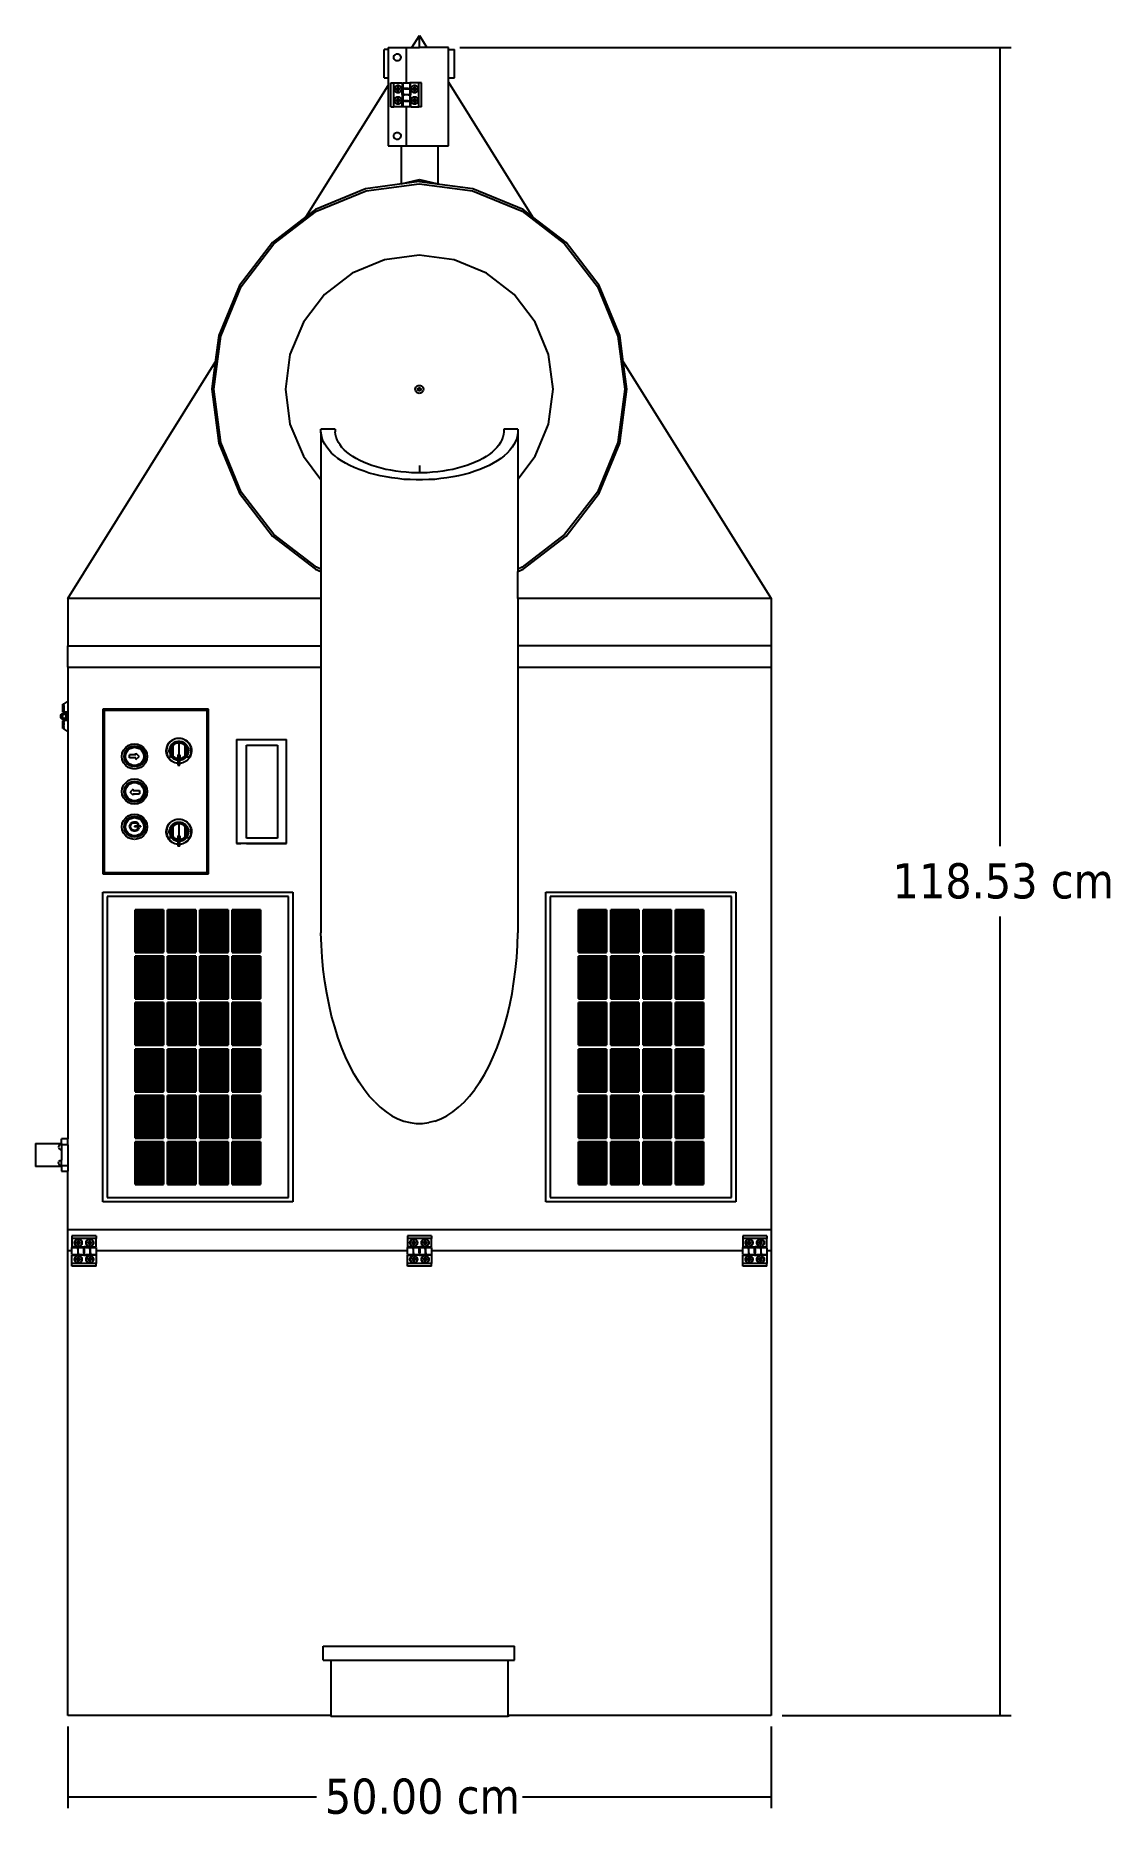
# Model space of a CAD drawing. Extents: x -35 to 41, y -65 to 61.
import ezdxf

# ---------------------------------------------------------------- set-up
doc = ezdxf.new("R2010")
doc.units = 0
doc.layers.get('0').update_dxf_attribs({"linetype": 'CONTINUOUS'})
doc.styles.add('TAHOMA', font='')
doc.styles.get('TAHOMA').set_extended_font_data('Tahoma')

msp = doc.modelspace()

# ---------------------------------------------------------------- texts
at = {"color": 250, "char_height": 2.498, "attachment_point": 7, "style": 'TAHOMA'}
for s, insert in [('118.53 cm', (25.55, 0.02)), ('50.00 cm', (-14.81, -65.03))]:
    msp.add_mtext(s, dxfattribs=dict(at, insert=insert))

# ---------------------------------------------------------------- linework, layer by layer
for p, q in [((-8.62, 60.54), (-8.09, 61.39)), ((-8.09, 61.39), (-7.56, 60.54)), ((-8.09, 60.54), (-8.09, 61.39)), ((-10.31, 60.39), (-10.59, 60.39)), ((-10.59, 58.39), (-10.59, 60.39)), ((-10.31, 60.54), (-9.02, 60.54)), ((-10.31, 60.54), (-10.31, 60.39)), ((-10.31, 60.39), (-10.31, 58.39)), ((-9.91, 59.9), (-9.88, 59.96)), ((-9.91, 59.84), (-9.91, 59.9)), ((-9.91, 59.77), (-9.91, 59.84)), ((-9.88, 59.71), (-9.91, 59.77)), ((-9.88, 59.96), (-9.84, 60.01)), ((-9.84, 59.66), (-9.88, 59.71)), ((-9.84, 60.01), (-9.79, 60.05)), ((-9.79, 59.62), (-9.84, 59.66)), ((-9.79, 60.05), (-9.73, 60.08)), ((-9.73, 59.6), (-9.79, 59.62)), ((-9.73, 60.08), (-9.67, 60.09)), ((-9.66, 59.59), (-9.73, 59.6)), ((-9.67, 60.09), (-9.6, 60.08)), ((-9.6, 59.6), (-9.66, 59.59)), ((-9.6, 60.08), (-9.54, 60.05)), ((-9.54, 59.62), (-9.6, 59.6)), ((-9.54, 60.05), (-9.49, 60.02)), ((-9.49, 59.66), (-9.54, 59.62)), ((-9.49, 60.02), (-9.45, 59.96)), ((-9.45, 59.71), (-9.49, 59.66)), ((-9.45, 59.96), (-9.42, 59.9)), ((-9.42, 59.77), (-9.45, 59.71)), ((-9.42, 59.9), (-9.41, 59.84)), ((-9.41, 59.84), (-9.42, 59.77)), ((-9.02, 60.54), (-9.02, 58.04)), ((-9.02, 60.54), (-8.62, 60.54)), ((-8.62, 60.54), (-8.09, 60.54)), ((-7.56, 60.54), (-8.09, 60.54)), ((-6.02, 60.54), (-7.56, 60.54)), ((-6.02, 60.39), (-6.02, 60.54)), ((-6.02, 58.39), (-6.02, 60.39)), ((-6.02, 60.39), (-5.59, 60.39)), ((-5.59, 58.39), (-5.59, 60.39)), ((-10.59, 58.39), (-10.31, 58.39)), ((-10.31, 58.39), (-10.31, 57.84)), ((-6.02, 58.39), (-5.59, 58.39)), ((-6.02, 58.08), (-6.02, 58.39)), ((-16.13, 48.53), (-10.31, 57.84)), ((-10.31, 57.84), (-10.31, 53.55)), ((-10.11, 56.33), (-10.11, 58.04)), ((-10.11, 58.04), (-9.9, 58.04)), ((-9.9, 56.33), (-9.9, 58.04)), ((-9.9, 58.04), (-9.32, 58.04)), ((-9.88, 57.62), (-9.87, 57.64)), ((-9.88, 57.6), (-9.88, 57.62)), ((-9.88, 57.59), (-9.88, 57.6)), ((-9.88, 57.57), (-9.88, 57.59)), ((-9.88, 57.55), (-9.88, 57.57)), ((-9.87, 57.54), (-9.88, 57.55)), ((-9.87, 57.66), (-9.86, 57.67)), ((-9.87, 57.64), (-9.87, 57.66)), ((-9.87, 57.52), (-9.87, 57.54)), ((-9.86, 57.5), (-9.87, 57.52)), ((-9.86, 57.69), (-9.85, 57.7)), ((-9.86, 57.67), (-9.86, 57.69)), ((-9.85, 57.65), (-9.86, 57.64)), ((-9.86, 57.64), (-9.86, 57.62)), ((-9.86, 57.62), (-9.86, 57.6)), ((-9.86, 57.59), (-9.86, 57.6)), ((-9.86, 57.59), (-9.86, 57.57)), ((-9.86, 57.57), (-9.86, 57.56)), ((-9.86, 57.56), (-9.86, 57.54)), ((-9.86, 57.54), (-9.85, 57.52)), ((-9.86, 57.49), (-9.86, 57.5)), ((-9.85, 57.47), (-9.86, 57.49)), ((-9.86, 56.88), (-9.85, 56.89)), ((-9.85, 57.7), (-9.84, 57.72)), ((-9.84, 57.68), (-9.85, 57.67)), ((-9.85, 57.67), (-9.85, 57.65)), ((-9.85, 57.52), (-9.85, 57.51)), ((-9.85, 57.51), (-9.84, 57.49)), ((-9.84, 57.46), (-9.85, 57.47)), ((-9.85, 56.89), (-9.84, 56.91)), ((-9.84, 57.72), (-9.83, 57.73)), ((-9.83, 57.7), (-9.84, 57.68)), ((-9.84, 57.49), (-9.83, 57.48)), ((-9.83, 57.44), (-9.84, 57.46)), ((-9.84, 56.91), (-9.83, 56.92)), ((-9.83, 57.73), (-9.82, 57.75)), ((-9.82, 57.72), (-9.83, 57.71)), ((-9.83, 57.71), (-9.83, 57.7)), ((-9.83, 57.48), (-9.83, 57.46)), ((-9.83, 57.46), (-9.82, 57.45)), ((-9.82, 57.43), (-9.83, 57.44)), ((-9.83, 56.92), (-9.82, 56.94)), ((-9.82, 56.91), (-9.83, 56.9)), ((-9.83, 56.9), (-9.83, 56.88)), ((-9.82, 57.75), (-9.81, 57.76)), ((-9.81, 57.74), (-9.82, 57.72)), ((-9.82, 57.45), (-9.81, 57.44)), ((-9.81, 57.41), (-9.82, 57.43)), ((-9.82, 56.94), (-9.81, 56.95)), ((-9.81, 56.93), (-9.82, 56.91)), ((-9.81, 57.76), (-9.8, 57.77)), ((-9.8, 57.75), (-9.81, 57.74)), ((-9.81, 57.44), (-9.8, 57.43)), ((-9.8, 57.4), (-9.81, 57.41)), ((-9.81, 56.95), (-9.8, 56.96)), ((-9.8, 56.94), (-9.81, 56.93)), ((-9.8, 57.77), (-9.79, 57.79)), ((-9.79, 57.76), (-9.8, 57.75)), ((-9.8, 57.43), (-9.79, 57.41)), ((-9.79, 57.39), (-9.8, 57.4)), ((-9.8, 56.96), (-9.79, 56.97)), ((-9.79, 56.95), (-9.8, 56.94)), ((-9.79, 57.79), (-9.77, 57.8)), ((-9.78, 57.77), (-9.79, 57.76)), ((-9.78, 57.4), (-9.79, 57.41)), ((-9.77, 57.38), (-9.79, 57.39)), ((-9.79, 56.97), (-9.77, 56.99)), ((-9.78, 56.96), (-9.79, 56.95)), ((-9.76, 57.78), (-9.78, 57.77)), ((-9.78, 57.4), (-9.76, 57.39)), ((-9.76, 56.97), (-9.78, 56.96)), ((-9.77, 57.8), (-9.76, 57.81)), ((-9.76, 57.37), (-9.77, 57.38)), ((-9.77, 56.99), (-9.76, 57)), ((-9.76, 57.81), (-9.75, 57.82)), ((-9.75, 57.79), (-9.76, 57.78)), ((-9.75, 57.38), (-9.76, 57.39)), ((-9.75, 57.36), (-9.76, 57.37)), ((-9.76, 57), (-9.75, 57)), ((-9.75, 56.98), (-9.76, 56.97)), ((-9.75, 57.82), (-9.73, 57.82)), ((-9.74, 57.8), (-9.75, 57.79)), ((-9.75, 57.38), (-9.74, 57.37)), ((-9.73, 57.35), (-9.75, 57.36)), ((-9.75, 57), (-9.73, 57.01)), ((-9.74, 56.99), (-9.75, 56.98)), ((-9.72, 57.81), (-9.74, 57.8)), ((-9.74, 57.37), (-9.72, 57.37)), ((-9.72, 57), (-9.74, 56.99)), ((-9.73, 57.82), (-9.71, 57.83)), ((-9.71, 57.34), (-9.73, 57.35)), ((-9.73, 57.01), (-9.71, 57.02)), ((-9.71, 57.82), (-9.72, 57.81)), ((-9.72, 57.37), (-9.71, 57.36)), ((-9.71, 57), (-9.72, 57)), ((-9.71, 57.83), (-9.7, 57.84)), ((-9.69, 57.82), (-9.71, 57.82)), ((-9.71, 57.63), (-9.71, 57.62)), ((-9.7, 57.63), (-9.71, 57.63)), ((-9.71, 57.62), (-9.71, 57.61)), ((-9.71, 57.62), (-9.7, 57.62)), ((-9.71, 57.61), (-9.71, 57.6)), ((-9.71, 57.61), (-9.71, 57.61)), ((-9.71, 57.6), (-9.71, 57.59)), ((-9.71, 57.59), (-9.71, 57.58)), ((-9.71, 57.59), (-9.71, 57.59)), ((-9.71, 57.58), (-9.71, 57.57)), ((-9.71, 57.57), (-9.71, 57.56)), ((-9.71, 57.57), (-9.71, 57.57)), ((-9.71, 57.56), (-9.71, 57.55)), ((-9.71, 57.56), (-9.71, 57.56)), ((-9.7, 57.56), (-9.71, 57.56)), ((-9.71, 57.55), (-9.7, 57.54)), ((-9.71, 57.36), (-9.69, 57.35)), ((-9.7, 57.34), (-9.71, 57.34)), ((-9.71, 57.02), (-9.7, 57.03)), ((-9.69, 57.01), (-9.71, 57)), ((-9.7, 57.84), (-9.68, 57.84)), ((-9.69, 57.65), (-9.7, 57.64)), ((-9.68, 57.65), (-9.7, 57.64)), ((-9.7, 57.64), (-9.7, 57.63)), ((-9.7, 57.64), (-9.7, 57.64)), ((-9.7, 57.64), (-9.61, 57.59)), ((-9.7, 57.62), (-9.7, 57.64)), ((-9.7, 57.56), (-9.7, 57.62)), ((-9.61, 57.59), (-9.7, 57.54)), ((-9.7, 57.54), (-9.7, 57.56)), ((-9.7, 57.54), (-9.7, 57.53)), ((-9.7, 57.54), (-9.7, 57.54)), ((-9.7, 57.54), (-9.61, 57.49)), ((-9.7, 57.53), (-9.69, 57.53)), ((-9.68, 57.33), (-9.7, 57.34)), ((-9.7, 57.03), (-9.68, 57.03)), ((-9.68, 57.83), (-9.69, 57.82)), ((-9.68, 57.66), (-9.69, 57.65)), ((-9.69, 57.65), (-9.69, 57.65)), ((-9.68, 57.65), (-9.69, 57.65)), ((-9.69, 57.53), (-9.69, 57.52)), ((-9.69, 57.52), (-9.68, 57.52)), ((-9.69, 57.35), (-9.68, 57.35)), ((-9.68, 57.01), (-9.69, 57.01)), ((-9.68, 57.84), (-9.67, 57.85)), ((-9.66, 57.83), (-9.68, 57.83)), ((-9.63, 57.68), (-9.68, 57.65)), ((-9.67, 57.67), (-9.68, 57.66)), ((-9.68, 57.66), (-9.68, 57.66)), ((-9.68, 57.52), (-9.68, 57.51)), ((-9.68, 57.51), (-9.67, 57.51)), ((-9.66, 57.35), (-9.68, 57.35)), ((-9.67, 57.33), (-9.68, 57.33)), ((-9.68, 57.03), (-9.67, 57.03)), ((-9.66, 57.02), (-9.68, 57.01)), ((-9.67, 57.85), (-9.65, 57.85)), ((-9.67, 57.67), (-9.67, 57.67)), ((-9.66, 57.67), (-9.67, 57.67)), ((-9.67, 57.51), (-9.67, 57.5)), ((-9.67, 57.5), (-9.66, 57.5)), ((-9.65, 57.33), (-9.67, 57.33)), ((-9.67, 57.03), (-9.65, 57.04)), ((-9.65, 57.83), (-9.66, 57.83)), ((-9.66, 57.68), (-9.66, 57.67)), ((-9.65, 57.68), (-9.66, 57.68)), ((-9.66, 57.5), (-9.65, 57.49)), ((-9.66, 57.5), (-9.66, 57.5)), ((-9.65, 57.34), (-9.66, 57.35)), ((-9.65, 57.02), (-9.66, 57.02)), ((-9.65, 57.85), (-9.63, 57.85)), ((-9.63, 57.83), (-9.65, 57.83)), ((-9.65, 57.68), (-9.65, 57.68)), ((-9.64, 57.68), (-9.65, 57.68)), ((-9.65, 57.49), (-9.64, 57.49)), ((-9.65, 57.49), (-9.65, 57.49)), ((-9.65, 57.34), (-9.63, 57.34)), ((-9.63, 57.32), (-9.65, 57.33)), ((-9.65, 57.04), (-9.63, 57.04)), ((-9.63, 57.02), (-9.65, 57.02)), ((-9.63, 57.69), (-9.64, 57.68)), ((-9.64, 57.49), (-9.63, 57.49)), ((-9.63, 57.85), (-9.61, 57.85)), ((-9.61, 57.83), (-9.63, 57.83)), ((-9.63, 57.69), (-9.63, 57.69)), ((-9.62, 57.69), (-9.63, 57.69)), ((-9.62, 57.69), (-9.63, 57.68)), ((-9.63, 57.68), (-9.61, 57.69)), ((-9.63, 57.49), (-9.62, 57.49)), ((-9.63, 57.49), (-9.63, 57.49)), ((-9.63, 57.34), (-9.61, 57.34)), ((-9.61, 57.32), (-9.63, 57.32)), ((-9.63, 57.04), (-9.61, 57.04)), ((-9.61, 57.02), (-9.63, 57.02)), ((-9.61, 57.69), (-9.62, 57.69)), ((-9.62, 57.49), (-9.61, 57.49)), ((-9.61, 57.85), (-9.6, 57.85)), ((-9.6, 57.83), (-9.61, 57.83)), ((-9.61, 57.69), (-9.61, 57.69)), ((-9.6, 57.69), (-9.61, 57.69)), ((-9.61, 57.59), (-9.61, 57.69)), ((-9.6, 57.68), (-9.61, 57.69)), ((-9.6, 57.68), (-9.61, 57.69)), ((-9.53, 57.64), (-9.61, 57.59)), ((-9.61, 57.49), (-9.61, 57.59)), ((-9.61, 57.59), (-9.53, 57.54)), ((-9.61, 57.49), (-9.53, 57.54)), ((-9.61, 57.49), (-9.6, 57.49)), ((-9.61, 57.49), (-9.61, 57.49)), ((-9.61, 57.34), (-9.6, 57.34)), ((-9.6, 57.32), (-9.61, 57.32)), ((-9.61, 57.04), (-9.6, 57.04)), ((-9.6, 57.02), (-9.61, 57.02)), ((-9.6, 57.85), (-9.58, 57.85)), ((-9.58, 57.83), (-9.6, 57.83)), ((-9.59, 57.69), (-9.6, 57.69)), ((-9.6, 57.68), (-9.54, 57.64)), ((-9.6, 57.49), (-9.59, 57.49)), ((-9.58, 57.34), (-9.6, 57.34)), ((-9.58, 57.33), (-9.6, 57.32)), ((-9.6, 57.04), (-9.58, 57.04)), ((-9.58, 57.02), (-9.6, 57.02)), ((-9.59, 57.68), (-9.59, 57.69)), ((-9.58, 57.68), (-9.59, 57.68)), ((-9.59, 57.49), (-9.58, 57.49)), ((-9.59, 57.49), (-9.59, 57.49)), ((-9.58, 57.85), (-9.56, 57.85)), ((-9.57, 57.83), (-9.58, 57.83)), ((-9.58, 57.68), (-9.58, 57.68)), ((-9.57, 57.68), (-9.58, 57.68)), ((-9.58, 57.49), (-9.57, 57.5)), ((-9.58, 57.49), (-9.58, 57.49)), ((-9.57, 57.35), (-9.58, 57.34)), ((-9.56, 57.33), (-9.58, 57.33)), ((-9.58, 57.04), (-9.56, 57.03)), ((-9.57, 57.02), (-9.58, 57.02)), ((-9.55, 57.83), (-9.57, 57.83)), ((-9.56, 57.67), (-9.57, 57.68)), ((-9.57, 57.5), (-9.56, 57.5)), ((-9.57, 57.35), (-9.55, 57.35)), ((-9.55, 57.01), (-9.57, 57.02)), ((-9.56, 57.85), (-9.55, 57.84)), ((-9.56, 57.67), (-9.56, 57.67)), ((-9.55, 57.67), (-9.56, 57.67)), ((-9.56, 57.5), (-9.55, 57.51)), ((-9.56, 57.5), (-9.56, 57.5)), ((-9.55, 57.33), (-9.56, 57.33)), ((-9.56, 57.03), (-9.55, 57.03)), ((-9.55, 57.84), (-9.53, 57.84)), ((-9.53, 57.82), (-9.55, 57.83)), ((-9.55, 57.66), (-9.55, 57.67)), ((-9.54, 57.66), (-9.55, 57.66)), ((-9.55, 57.51), (-9.54, 57.52)), ((-9.55, 57.51), (-9.55, 57.51)), ((-9.55, 57.35), (-9.53, 57.35)), ((-9.53, 57.34), (-9.55, 57.33)), ((-9.55, 57.03), (-9.53, 57.03)), ((-9.53, 57.01), (-9.55, 57.01)), ((-9.54, 57.65), (-9.54, 57.66)), ((-9.53, 57.65), (-9.54, 57.65)), ((-9.53, 57.64), (-9.54, 57.64)), ((-9.53, 57.64), (-9.54, 57.64)), ((-9.54, 57.52), (-9.53, 57.53)), ((-9.54, 57.52), (-9.54, 57.52)), ((-9.53, 57.84), (-9.51, 57.83)), ((-9.52, 57.82), (-9.53, 57.82)), ((-9.53, 57.64), (-9.53, 57.65)), ((-9.53, 57.64), (-9.53, 57.64)), ((-9.52, 57.63), (-9.53, 57.64)), ((-9.53, 57.54), (-9.53, 57.64)), ((-9.53, 57.54), (-9.52, 57.54)), ((-9.53, 57.53), (-9.53, 57.54)), ((-9.53, 57.53), (-9.53, 57.53)), ((-9.53, 57.35), (-9.52, 57.36)), ((-9.51, 57.34), (-9.53, 57.34)), ((-9.53, 57.03), (-9.51, 57.02)), ((-9.52, 57), (-9.53, 57.01)), ((-9.5, 57.81), (-9.52, 57.82)), ((-9.52, 57.63), (-9.52, 57.63)), ((-9.52, 57.62), (-9.52, 57.63)), ((-9.52, 57.61), (-9.52, 57.62)), ((-9.52, 57.61), (-9.52, 57.61)), ((-9.51, 57.6), (-9.52, 57.61)), ((-9.52, 57.57), (-9.51, 57.57)), ((-9.52, 57.56), (-9.52, 57.57)), ((-9.52, 57.56), (-9.52, 57.56)), ((-9.52, 57.55), (-9.52, 57.56)), ((-9.52, 57.54), (-9.52, 57.55)), ((-9.52, 57.36), (-9.5, 57.37)), ((-9.5, 57), (-9.52, 57)), ((-9.51, 57.83), (-9.5, 57.82)), ((-9.51, 57.6), (-9.51, 57.6)), ((-9.51, 57.59), (-9.51, 57.6)), ((-9.51, 57.58), (-9.51, 57.59)), ((-9.51, 57.57), (-9.51, 57.58)), ((-9.5, 57.35), (-9.51, 57.34)), ((-9.51, 57.02), (-9.5, 57.01)), ((-9.5, 57.82), (-9.48, 57.82)), ((-9.49, 57.8), (-9.5, 57.81)), ((-9.5, 57.37), (-9.49, 57.37)), ((-9.48, 57.36), (-9.5, 57.35)), ((-9.5, 57.01), (-9.48, 57)), ((-9.49, 56.99), (-9.5, 57)), ((-9.48, 57.79), (-9.49, 57.8)), ((-9.48, 57.38), (-9.49, 57.37)), ((-9.48, 56.98), (-9.49, 56.99)), ((-9.48, 57.82), (-9.47, 57.81)), ((-9.46, 57.78), (-9.48, 57.79)), ((-9.46, 57.39), (-9.48, 57.38)), ((-9.47, 57.37), (-9.48, 57.36)), ((-9.48, 57), (-9.47, 57)), ((-9.46, 56.97), (-9.48, 56.98)), ((-9.47, 57.81), (-9.45, 57.8)), ((-9.45, 57.38), (-9.47, 57.37)), ((-9.47, 57), (-9.45, 56.99)), ((-9.45, 57.77), (-9.46, 57.78)), ((-9.46, 57.39), (-9.45, 57.4)), ((-9.45, 56.96), (-9.46, 56.97)), ((-9.45, 57.8), (-9.44, 57.79)), ((-9.44, 57.76), (-9.45, 57.77)), ((-9.44, 57.41), (-9.45, 57.4)), ((-9.44, 57.39), (-9.45, 57.38)), ((-9.45, 56.99), (-9.44, 56.97)), ((-9.44, 56.95), (-9.45, 56.96)), ((-9.44, 57.79), (-9.43, 57.77)), ((-9.43, 57.75), (-9.44, 57.76)), ((-9.43, 57.43), (-9.44, 57.41)), ((-9.43, 57.4), (-9.44, 57.39)), ((-9.44, 56.97), (-9.43, 56.96)), ((-9.43, 56.94), (-9.44, 56.95)), ((-9.43, 57.77), (-9.42, 57.76)), ((-9.42, 57.74), (-9.43, 57.75)), ((-9.42, 57.44), (-9.43, 57.43)), ((-9.42, 57.41), (-9.43, 57.4)), ((-9.43, 56.96), (-9.42, 56.95)), ((-9.42, 56.93), (-9.43, 56.94)), ((-9.42, 57.76), (-9.4, 57.75)), ((-9.41, 57.72), (-9.42, 57.74)), ((-9.42, 57.44), (-9.41, 57.45)), ((-9.4, 57.43), (-9.42, 57.41)), ((-9.42, 56.95), (-9.4, 56.94)), ((-9.41, 56.91), (-9.42, 56.93)), ((-9.4, 57.71), (-9.41, 57.72)), ((-9.4, 57.46), (-9.41, 57.45)), ((-9.4, 56.9), (-9.41, 56.91)), ((-9.4, 57.75), (-9.39, 57.73)), ((-9.39, 57.7), (-9.4, 57.71)), ((-9.39, 57.48), (-9.4, 57.46)), ((-9.39, 57.44), (-9.4, 57.43)), ((-9.4, 56.94), (-9.39, 56.92)), ((-9.39, 56.88), (-9.4, 56.9)), ((-9.39, 57.73), (-9.39, 57.72)), ((-9.39, 57.72), (-9.38, 57.7)), ((-9.39, 57.68), (-9.39, 57.7)), ((-9.38, 57.67), (-9.39, 57.68)), ((-9.39, 57.49), (-9.38, 57.51)), ((-9.39, 57.49), (-9.39, 57.48)), ((-9.38, 57.47), (-9.39, 57.46)), ((-9.39, 57.46), (-9.39, 57.44)), ((-9.39, 56.92), (-9.39, 56.91)), ((-9.39, 56.91), (-9.38, 56.89)), ((-9.38, 57.7), (-9.37, 57.69)), ((-9.38, 57.65), (-9.38, 57.67)), ((-9.37, 57.64), (-9.38, 57.65)), ((-9.38, 57.52), (-9.37, 57.54)), ((-9.38, 57.51), (-9.38, 57.52)), ((-9.37, 57.49), (-9.38, 57.47)), ((-9.38, 56.89), (-9.37, 56.88)), ((-9.37, 57.69), (-9.36, 57.67)), ((-9.37, 57.62), (-9.37, 57.64)), ((-9.37, 57.6), (-9.37, 57.62)), ((-9.37, 57.59), (-9.37, 57.6)), ((-9.37, 57.57), (-9.37, 57.59)), ((-9.37, 57.57), (-9.37, 57.56)), ((-9.37, 57.56), (-9.37, 57.54)), ((-9.36, 57.5), (-9.37, 57.49)), ((-9.36, 57.67), (-9.36, 57.66)), ((-9.36, 57.66), (-9.35, 57.64)), ((-9.35, 57.54), (-9.36, 57.52)), ((-9.36, 57.52), (-9.36, 57.5)), ((-9.35, 57.64), (-9.35, 57.62)), ((-9.35, 57.62), (-9.35, 57.6)), ((-9.35, 57.6), (-9.35, 57.59)), ((-9.35, 57.59), (-9.35, 57.57)), ((-9.35, 57.57), (-9.35, 57.55)), ((-9.35, 57.55), (-9.35, 57.54)), ((-9.32, 58.04), (-9.32, 57.6)), ((-9.32, 57.6), (-9.27, 57.6)), ((-9.32, 57.2), (-9.32, 57.6)), ((-9.27, 57.2), (-9.32, 57.2)), ((-9.32, 57.2), (-9.32, 56.73)), ((-9.27, 58.04), (-9.27, 57.63)), ((-9.27, 58.04), (-9.02, 58.04)), ((-9.16, 57.63), (-9.27, 57.63)), ((-9.27, 57.6), (-9.27, 57.2)), ((-9.16, 57.6), (-9.27, 57.6)), ((-9.16, 57.2), (-9.27, 57.2)), ((-9.27, 57.17), (-9.27, 56.76)), ((-9.27, 57.17), (-9.16, 57.17)), ((-9.16, 57.63), (-9.16, 57.6)), ((-8.88, 57.63), (-9.16, 57.63)), ((-9.16, 57.6), (-8.88, 57.6)), ((-9.16, 57.2), (-9.16, 57.17)), ((-9.16, 57.2), (-8.88, 57.2)), ((-8.88, 57.17), (-9.16, 57.17)), ((-9.02, 58.04), (-8.78, 58.04)), ((-8.88, 57.63), (-8.88, 57.6)), ((-8.88, 57.63), (-8.78, 57.63)), ((-8.88, 57.6), (-8.77, 57.6)), ((-8.88, 57.2), (-8.88, 57.17)), ((-8.88, 57.2), (-8.77, 57.2)), ((-8.88, 57.17), (-8.78, 57.17)), ((-8.72, 58.04), (-8.78, 58.04)), ((-8.78, 58.04), (-8.78, 57.63)), ((-8.78, 57.63), (-8.72, 57.63)), ((-8.72, 57.17), (-8.78, 57.17)), ((-8.78, 57.17), (-8.78, 56.76)), ((-8.77, 57.6), (-8.77, 57.2)), ((-8.14, 58.04), (-8.72, 58.04)), ((-8.72, 57.63), (-8.72, 58.04)), ((-8.72, 57.63), (-8.72, 57.17)), ((-8.72, 56.76), (-8.72, 57.17)), ((-8.69, 57.66), (-8.68, 57.67)), ((-8.69, 57.64), (-8.69, 57.66)), ((-8.69, 57.62), (-8.69, 57.64)), ((-8.69, 57.6), (-8.69, 57.62)), ((-8.69, 57.59), (-8.69, 57.6)), ((-8.69, 57.57), (-8.69, 57.59)), ((-8.69, 57.55), (-8.69, 57.57)), ((-8.69, 57.54), (-8.69, 57.55)), ((-8.69, 57.52), (-8.69, 57.54)), ((-8.68, 57.5), (-8.69, 57.52)), ((-8.68, 57.67), (-8.67, 57.69)), ((-8.67, 57.62), (-8.68, 57.6)), ((-8.68, 57.59), (-8.68, 57.6)), ((-8.68, 57.59), (-8.68, 57.57)), ((-8.68, 57.57), (-8.67, 57.56)), ((-8.67, 57.49), (-8.68, 57.5)), ((-8.67, 57.7), (-8.66, 57.72)), ((-8.67, 57.69), (-8.67, 57.7)), ((-8.66, 57.67), (-8.67, 57.65)), ((-8.67, 57.65), (-8.67, 57.64)), ((-8.67, 57.64), (-8.67, 57.62)), ((-8.67, 57.56), (-8.67, 57.54)), ((-8.67, 57.54), (-8.67, 57.52)), ((-8.67, 57.52), (-8.66, 57.51)), ((-8.67, 57.47), (-8.67, 57.49)), ((-8.66, 57.46), (-8.67, 57.47)), ((-8.67, 56.89), (-8.66, 56.91)), ((-8.67, 56.88), (-8.67, 56.89)), ((-8.66, 57.72), (-8.65, 57.73)), ((-8.65, 57.7), (-8.66, 57.68)), ((-8.66, 57.68), (-8.66, 57.67)), ((-8.66, 57.51), (-8.66, 57.49)), ((-8.66, 57.49), (-8.65, 57.48)), ((-8.65, 57.44), (-8.66, 57.46)), ((-8.66, 56.91), (-8.65, 56.92)), ((-8.65, 57.73), (-8.64, 57.75)), ((-8.64, 57.71), (-8.65, 57.7)), ((-8.65, 57.48), (-8.64, 57.46)), ((-8.64, 57.43), (-8.65, 57.44)), ((-8.65, 56.92), (-8.64, 56.94)), ((-8.64, 56.9), (-8.65, 56.88)), ((-8.64, 57.75), (-8.63, 57.76)), ((-8.63, 57.74), (-8.64, 57.72)), ((-8.64, 57.72), (-8.64, 57.71)), ((-8.64, 57.46), (-8.64, 57.45)), ((-8.64, 57.45), (-8.63, 57.44)), ((-8.63, 57.41), (-8.64, 57.43)), ((-8.64, 56.94), (-8.63, 56.95)), ((-8.63, 56.93), (-8.64, 56.91)), ((-8.64, 56.91), (-8.64, 56.9)), ((-8.63, 57.76), (-8.62, 57.77)), ((-8.62, 57.75), (-8.63, 57.74)), ((-8.63, 57.44), (-8.62, 57.43)), ((-8.62, 57.4), (-8.63, 57.41)), ((-8.63, 56.95), (-8.62, 56.96)), ((-8.62, 56.94), (-8.63, 56.93)), ((-8.62, 57.77), (-8.6, 57.79)), ((-8.6, 57.76), (-8.62, 57.75)), ((-8.62, 57.43), (-8.6, 57.41)), ((-8.6, 57.39), (-8.62, 57.4)), ((-8.62, 56.96), (-8.6, 56.97)), ((-8.6, 56.95), (-8.62, 56.94)), ((-8.6, 57.79), (-8.59, 57.8)), ((-8.59, 57.77), (-8.6, 57.76)), ((-8.59, 57.4), (-8.6, 57.41)), ((-8.59, 57.38), (-8.6, 57.39)), ((-8.6, 56.97), (-8.59, 56.99)), ((-8.59, 56.96), (-8.6, 56.95)), ((-8.59, 57.8), (-8.58, 57.81)), ((-8.58, 57.78), (-8.59, 57.77)), ((-8.59, 57.4), (-8.58, 57.39)), ((-8.58, 57.37), (-8.59, 57.38)), ((-8.59, 56.99), (-8.58, 57)), ((-8.58, 56.97), (-8.59, 56.96)), ((-8.58, 57.81), (-8.56, 57.82)), ((-8.57, 57.79), (-8.58, 57.78)), ((-8.57, 57.38), (-8.58, 57.39)), ((-8.56, 57.36), (-8.58, 57.37)), ((-8.58, 57), (-8.56, 57)), ((-8.57, 56.98), (-8.58, 56.97)), ((-8.55, 57.8), (-8.57, 57.79)), ((-8.57, 57.38), (-8.55, 57.37)), ((-8.55, 56.99), (-8.57, 56.98)), ((-8.56, 57.82), (-8.55, 57.82)), ((-8.55, 57.35), (-8.56, 57.36)), ((-8.56, 57), (-8.55, 57.01)), ((-8.55, 57.82), (-8.53, 57.83)), ((-8.54, 57.81), (-8.55, 57.8)), ((-8.55, 57.37), (-8.54, 57.37)), ((-8.53, 57.34), (-8.55, 57.35)), ((-8.55, 57.01), (-8.53, 57.02)), ((-8.54, 57), (-8.55, 56.99)), ((-8.52, 57.82), (-8.54, 57.81)), ((-8.54, 57.37), (-8.52, 57.36)), ((-8.52, 57), (-8.54, 57)), ((-8.53, 57.83), (-8.52, 57.84)), ((-8.52, 57.63), (-8.53, 57.62)), ((-8.53, 57.62), (-8.53, 57.61)), ((-8.53, 57.61), (-8.53, 57.6)), ((-8.53, 57.61), (-8.53, 57.61)), ((-8.53, 57.6), (-8.53, 57.59)), ((-8.53, 57.59), (-8.53, 57.58)), ((-8.53, 57.59), (-8.53, 57.59)), ((-8.53, 57.58), (-8.53, 57.57)), ((-8.53, 57.57), (-8.53, 57.56)), ((-8.53, 57.57), (-8.53, 57.57)), ((-8.53, 57.56), (-8.52, 57.55)), ((-8.53, 57.56), (-8.53, 57.56)), ((-8.52, 57.56), (-8.53, 57.56)), ((-8.52, 57.34), (-8.53, 57.34)), ((-8.53, 57.02), (-8.52, 57.03)), ((-8.52, 57.84), (-8.5, 57.84)), ((-8.51, 57.82), (-8.52, 57.82)), ((-8.52, 57.64), (-8.52, 57.63)), ((-8.51, 57.64), (-8.52, 57.64)), ((-8.52, 57.64), (-8.43, 57.59)), ((-8.52, 57.64), (-8.51, 57.64)), ((-8.52, 57.56), (-8.52, 57.64)), ((-8.52, 57.63), (-8.52, 57.63)), ((-8.43, 57.59), (-8.52, 57.54)), ((-8.52, 57.54), (-8.52, 57.56)), ((-8.52, 57.55), (-8.52, 57.54)), ((-8.52, 57.54), (-8.51, 57.53)), ((-8.52, 57.54), (-8.52, 57.54)), ((-8.52, 57.54), (-8.43, 57.49)), ((-8.52, 57.36), (-8.51, 57.35)), ((-8.5, 57.33), (-8.52, 57.34)), ((-8.52, 57.03), (-8.5, 57.03)), ((-8.51, 57.01), (-8.52, 57)), ((-8.49, 57.83), (-8.51, 57.82)), ((-8.44, 57.68), (-8.51, 57.64)), ((-8.5, 57.66), (-8.51, 57.65)), ((-8.51, 57.65), (-8.51, 57.64)), ((-8.51, 57.65), (-8.51, 57.65)), ((-8.51, 57.64), (-8.51, 57.65)), ((-8.51, 57.53), (-8.51, 57.52)), ((-8.51, 57.53), (-8.51, 57.53)), ((-8.51, 57.52), (-8.5, 57.52)), ((-8.51, 57.35), (-8.49, 57.35)), ((-8.49, 57.01), (-8.51, 57.01)), ((-8.5, 57.84), (-8.48, 57.85)), ((-8.49, 57.67), (-8.5, 57.66)), ((-8.5, 57.66), (-8.5, 57.66)), ((-8.5, 57.52), (-8.5, 57.51)), ((-8.5, 57.51), (-8.49, 57.51)), ((-8.48, 57.33), (-8.5, 57.33)), ((-8.5, 57.03), (-8.48, 57.03)), ((-8.48, 57.83), (-8.49, 57.83)), ((-8.49, 57.67), (-8.49, 57.67)), ((-8.48, 57.67), (-8.49, 57.67)), ((-8.49, 57.51), (-8.49, 57.5)), ((-8.49, 57.5), (-8.48, 57.5)), ((-8.48, 57.35), (-8.49, 57.35)), ((-8.48, 57.02), (-8.49, 57.01)), ((-8.48, 57.85), (-8.47, 57.85)), ((-8.46, 57.83), (-8.48, 57.83)), ((-8.48, 57.68), (-8.48, 57.67)), ((-8.47, 57.68), (-8.48, 57.68)), ((-8.48, 57.5), (-8.47, 57.49)), ((-8.48, 57.5), (-8.48, 57.5)), ((-8.46, 57.34), (-8.48, 57.35)), ((-8.47, 57.33), (-8.48, 57.33)), ((-8.48, 57.03), (-8.47, 57.04)), ((-8.46, 57.02), (-8.48, 57.02)), ((-8.47, 57.85), (-8.45, 57.85)), ((-8.46, 57.68), (-8.47, 57.68)), ((-8.47, 57.49), (-8.46, 57.49)), ((-8.45, 57.32), (-8.47, 57.33)), ((-8.47, 57.04), (-8.45, 57.04)), ((-8.45, 57.83), (-8.46, 57.83)), ((-8.45, 57.69), (-8.46, 57.68)), ((-8.46, 57.68), (-8.46, 57.68)), ((-8.46, 57.49), (-8.45, 57.49)), ((-8.46, 57.49), (-8.46, 57.49)), ((-8.46, 57.34), (-8.45, 57.34)), ((-8.45, 57.02), (-8.46, 57.02)), ((-8.45, 57.85), (-8.43, 57.85)), ((-8.43, 57.83), (-8.45, 57.83)), ((-8.44, 57.69), (-8.45, 57.69)), ((-8.45, 57.49), (-8.44, 57.49)), ((-8.45, 57.34), (-8.43, 57.34)), ((-8.43, 57.32), (-8.45, 57.32)), ((-8.45, 57.04), (-8.43, 57.04)), ((-8.43, 57.02), (-8.45, 57.02)), ((-8.43, 57.69), (-8.44, 57.69)), ((-8.44, 57.69), (-8.44, 57.69)), ((-8.44, 57.69), (-8.44, 57.68)), ((-8.44, 57.68), (-8.43, 57.69)), ((-8.44, 57.49), (-8.43, 57.49)), ((-8.44, 57.49), (-8.44, 57.49)), ((-8.43, 57.85), (-8.41, 57.85)), ((-8.41, 57.83), (-8.43, 57.83)), ((-8.42, 57.69), (-8.43, 57.69)), ((-8.43, 57.59), (-8.43, 57.69)), ((-8.43, 57.69), (-8.41, 57.68)), ((-8.34, 57.64), (-8.43, 57.59)), ((-8.43, 57.49), (-8.43, 57.59)), ((-8.43, 57.59), (-8.34, 57.54)), ((-8.43, 57.49), (-8.34, 57.54)), ((-8.43, 57.49), (-8.42, 57.49)), ((-8.43, 57.34), (-8.41, 57.34)), ((-8.41, 57.32), (-8.43, 57.32)), ((-8.43, 57.04), (-8.41, 57.04)), ((-8.41, 57.02), (-8.43, 57.02)), ((-8.42, 57.69), (-8.42, 57.69)), ((-8.41, 57.69), (-8.42, 57.69)), ((-8.42, 57.49), (-8.41, 57.49)), ((-8.42, 57.49), (-8.42, 57.49)), ((-8.41, 57.85), (-8.4, 57.85)), ((-8.4, 57.83), (-8.41, 57.83)), ((-8.4, 57.68), (-8.41, 57.69)), ((-8.41, 57.68), (-8.41, 57.69)), ((-8.41, 57.68), (-8.36, 57.64)), ((-8.41, 57.49), (-8.4, 57.49)), ((-8.4, 57.34), (-8.41, 57.34)), ((-8.4, 57.33), (-8.41, 57.32)), ((-8.41, 57.04), (-8.4, 57.04)), ((-8.4, 57.02), (-8.41, 57.02)), ((-8.4, 57.85), (-8.38, 57.85)), ((-8.38, 57.83), (-8.4, 57.83)), ((-8.4, 57.68), (-8.4, 57.68)), ((-8.39, 57.68), (-8.4, 57.68)), ((-8.4, 57.49), (-8.39, 57.49)), ((-8.4, 57.49), (-8.4, 57.49)), ((-8.38, 57.35), (-8.4, 57.34)), ((-8.38, 57.33), (-8.4, 57.33)), ((-8.4, 57.04), (-8.38, 57.03)), ((-8.38, 57.02), (-8.4, 57.02)), ((-8.39, 57.68), (-8.39, 57.68)), ((-8.38, 57.67), (-8.39, 57.68)), ((-8.39, 57.5), (-8.38, 57.5)), ((-8.39, 57.49), (-8.39, 57.5)), ((-8.38, 57.85), (-8.36, 57.84)), ((-8.37, 57.83), (-8.38, 57.83)), ((-8.37, 57.67), (-8.38, 57.67)), ((-8.38, 57.5), (-8.37, 57.5)), ((-8.38, 57.35), (-8.37, 57.35)), ((-8.36, 57.33), (-8.38, 57.33)), ((-8.38, 57.03), (-8.36, 57.03)), ((-8.37, 57.01), (-8.38, 57.02)), ((-8.35, 57.82), (-8.37, 57.83)), ((-8.37, 57.67), (-8.37, 57.67)), ((-8.36, 57.66), (-8.37, 57.67)), ((-8.37, 57.51), (-8.36, 57.51)), ((-8.37, 57.5), (-8.37, 57.51)), ((-8.37, 57.35), (-8.35, 57.35)), ((-8.35, 57.01), (-8.37, 57.01)), ((-8.36, 57.84), (-8.35, 57.84)), ((-8.36, 57.66), (-8.36, 57.66)), ((-8.36, 57.65), (-8.36, 57.66)), ((-8.35, 57.65), (-8.36, 57.65)), ((-8.35, 57.64), (-8.36, 57.64)), ((-8.34, 57.64), (-8.36, 57.64)), ((-8.36, 57.52), (-8.35, 57.53)), ((-8.36, 57.52), (-8.36, 57.52)), ((-8.36, 57.51), (-8.36, 57.52)), ((-8.35, 57.34), (-8.36, 57.33)), ((-8.36, 57.03), (-8.35, 57.03)), ((-8.35, 57.84), (-8.33, 57.83)), ((-8.34, 57.82), (-8.35, 57.82)), ((-8.35, 57.64), (-8.35, 57.65)), ((-8.34, 57.64), (-8.35, 57.64)), ((-8.35, 57.53), (-8.34, 57.54)), ((-8.35, 57.53), (-8.35, 57.53)), ((-8.35, 57.35), (-8.34, 57.36)), ((-8.33, 57.34), (-8.35, 57.34)), ((-8.35, 57.03), (-8.33, 57.02)), ((-8.34, 57), (-8.35, 57.01)), ((-8.32, 57.81), (-8.34, 57.82)), ((-8.34, 57.63), (-8.34, 57.64)), ((-8.34, 57.54), (-8.34, 57.64)), ((-8.34, 57.63), (-8.34, 57.63)), ((-8.34, 57.62), (-8.34, 57.63)), ((-8.33, 57.61), (-8.34, 57.62)), ((-8.34, 57.56), (-8.33, 57.56)), ((-8.34, 57.55), (-8.34, 57.56)), ((-8.34, 57.54), (-8.34, 57.55)), ((-8.34, 57.54), (-8.34, 57.54)), ((-8.34, 57.36), (-8.32, 57.37)), ((-8.32, 57), (-8.34, 57)), ((-8.33, 57.83), (-8.31, 57.82)), ((-8.33, 57.61), (-8.33, 57.61)), ((-8.33, 57.6), (-8.33, 57.61)), ((-8.33, 57.6), (-8.33, 57.6)), ((-8.33, 57.59), (-8.33, 57.6)), ((-8.33, 57.58), (-8.33, 57.59)), ((-8.33, 57.57), (-8.33, 57.58)), ((-8.33, 57.57), (-8.33, 57.57)), ((-8.33, 57.56), (-8.33, 57.57)), ((-8.31, 57.35), (-8.33, 57.34)), ((-8.33, 57.02), (-8.31, 57.01)), ((-8.31, 57.8), (-8.32, 57.81)), ((-8.32, 57.37), (-8.31, 57.37)), ((-8.31, 56.99), (-8.32, 57)), ((-8.31, 57.82), (-8.3, 57.82)), ((-8.29, 57.79), (-8.31, 57.8)), ((-8.29, 57.38), (-8.31, 57.37)), ((-8.3, 57.36), (-8.31, 57.35)), ((-8.31, 57.01), (-8.3, 57)), ((-8.29, 56.98), (-8.31, 56.99)), ((-8.3, 57.82), (-8.28, 57.81)), ((-8.28, 57.37), (-8.3, 57.36)), ((-8.3, 57), (-8.28, 57)), ((-8.28, 57.78), (-8.29, 57.79)), ((-8.28, 57.39), (-8.29, 57.38)), ((-8.28, 56.97), (-8.29, 56.98)), ((-8.28, 57.81), (-8.27, 57.8)), ((-8.27, 57.77), (-8.28, 57.78)), ((-8.28, 57.39), (-8.27, 57.4)), ((-8.27, 57.38), (-8.28, 57.37)), ((-8.28, 57), (-8.27, 56.99)), ((-8.27, 56.96), (-8.28, 56.97)), ((-8.27, 57.8), (-8.26, 57.79)), ((-8.26, 57.76), (-8.27, 57.77)), ((-8.26, 57.41), (-8.27, 57.4)), ((-8.26, 57.39), (-8.27, 57.38)), ((-8.27, 56.99), (-8.26, 56.97)), ((-8.26, 56.95), (-8.27, 56.96)), ((-8.26, 57.79), (-8.24, 57.77)), ((-8.25, 57.75), (-8.26, 57.76)), ((-8.25, 57.43), (-8.26, 57.41)), ((-8.24, 57.4), (-8.26, 57.39)), ((-8.26, 56.97), (-8.24, 56.96)), ((-8.25, 56.94), (-8.26, 56.95)), ((-8.24, 57.74), (-8.25, 57.75)), ((-8.24, 57.44), (-8.25, 57.43)), ((-8.24, 56.93), (-8.25, 56.94)), ((-8.24, 57.77), (-8.23, 57.76)), ((-8.23, 57.72), (-8.24, 57.74)), ((-8.24, 57.44), (-8.23, 57.45)), ((-8.23, 57.41), (-8.24, 57.4)), ((-8.24, 56.96), (-8.23, 56.95)), ((-8.23, 56.91), (-8.24, 56.93)), ((-8.23, 57.76), (-8.22, 57.75)), ((-8.22, 57.71), (-8.23, 57.72)), ((-8.22, 57.46), (-8.23, 57.45)), ((-8.22, 57.43), (-8.23, 57.41)), ((-8.23, 56.95), (-8.22, 56.94)), ((-8.22, 56.9), (-8.23, 56.91)), ((-8.22, 57.75), (-8.21, 57.73)), ((-8.21, 57.7), (-8.22, 57.71)), ((-8.21, 57.48), (-8.22, 57.46)), ((-8.21, 57.44), (-8.22, 57.43)), ((-8.22, 56.94), (-8.21, 56.92)), ((-8.21, 56.88), (-8.22, 56.9)), ((-8.21, 57.73), (-8.2, 57.72)), ((-8.2, 57.68), (-8.21, 57.7)), ((-8.2, 57.49), (-8.21, 57.48)), ((-8.2, 57.46), (-8.21, 57.44)), ((-8.21, 56.92), (-8.2, 56.91)), ((-8.2, 57.72), (-8.19, 57.7)), ((-8.2, 57.67), (-8.2, 57.68)), ((-8.19, 57.65), (-8.2, 57.67)), ((-8.2, 57.51), (-8.19, 57.52)), ((-8.2, 57.49), (-8.2, 57.51)), ((-8.19, 57.47), (-8.2, 57.46)), ((-8.2, 56.91), (-8.19, 56.89)), ((-8.19, 57.7), (-8.19, 57.69)), ((-8.19, 57.69), (-8.18, 57.67)), ((-8.19, 57.64), (-8.19, 57.65)), ((-8.19, 57.62), (-8.19, 57.64)), ((-8.18, 57.6), (-8.19, 57.62)), ((-8.18, 57.57), (-8.19, 57.56)), ((-8.19, 57.56), (-8.19, 57.54)), ((-8.19, 57.52), (-8.19, 57.54)), ((-8.18, 57.5), (-8.19, 57.49)), ((-8.19, 57.49), (-8.19, 57.47)), ((-8.19, 56.89), (-8.19, 56.88)), ((-8.18, 57.67), (-8.18, 57.66)), ((-8.18, 57.66), (-8.17, 57.64)), ((-8.18, 57.59), (-8.18, 57.6)), ((-8.18, 57.57), (-8.18, 57.59)), ((-8.17, 57.54), (-8.18, 57.52)), ((-8.18, 57.52), (-8.18, 57.5)), ((-8.17, 57.64), (-8.17, 57.62)), ((-8.17, 57.62), (-8.17, 57.6)), ((-8.17, 57.6), (-8.17, 57.59)), ((-8.17, 57.59), (-8.17, 57.57)), ((-8.17, 57.57), (-8.17, 57.55)), ((-8.17, 57.55), (-8.17, 57.54)), ((-8.14, 56.33), (-8.14, 58.04)), ((-7.94, 58.04), (-8.14, 58.04)), ((-7.94, 56.33), (-7.94, 58.04)), ((-6.02, 58.08), (-0.04, 48.51)), ((-6.02, 53.55), (-6.02, 58.08)), ((-10.11, 56.33), (-9.9, 56.33)), ((-9.32, 56.33), (-9.9, 56.33)), ((-9.88, 56.81), (-9.87, 56.83)), ((-9.88, 56.79), (-9.88, 56.81)), ((-9.88, 56.78), (-9.88, 56.79)), ((-9.88, 56.76), (-9.88, 56.78)), ((-9.88, 56.74), (-9.88, 56.76)), ((-9.87, 56.72), (-9.88, 56.74)), ((-9.87, 56.84), (-9.86, 56.86)), ((-9.87, 56.83), (-9.87, 56.84)), ((-9.87, 56.71), (-9.87, 56.72)), ((-9.86, 56.69), (-9.87, 56.71)), ((-9.86, 56.86), (-9.86, 56.88)), ((-9.85, 56.84), (-9.86, 56.82)), ((-9.86, 56.82), (-9.86, 56.81)), ((-9.86, 56.81), (-9.86, 56.79)), ((-9.86, 56.78), (-9.86, 56.79)), ((-9.86, 56.78), (-9.86, 56.76)), ((-9.86, 56.76), (-9.86, 56.74)), ((-9.86, 56.74), (-9.86, 56.73)), ((-9.86, 56.73), (-9.85, 56.71)), ((-9.86, 56.67), (-9.86, 56.69)), ((-9.85, 56.66), (-9.86, 56.67)), ((-9.84, 56.87), (-9.85, 56.85)), ((-9.85, 56.85), (-9.85, 56.84)), ((-9.85, 56.71), (-9.85, 56.7)), ((-9.85, 56.7), (-9.84, 56.68)), ((-9.84, 56.64), (-9.85, 56.66)), ((-9.83, 56.88), (-9.84, 56.87)), ((-9.84, 56.68), (-9.83, 56.67)), ((-9.83, 56.63), (-9.84, 56.64)), ((-9.83, 56.67), (-9.83, 56.65)), ((-9.83, 56.65), (-9.82, 56.64)), ((-9.82, 56.62), (-9.83, 56.63)), ((-9.82, 56.64), (-9.81, 56.63)), ((-9.81, 56.6), (-9.82, 56.62)), ((-9.81, 56.63), (-9.8, 56.61)), ((-9.8, 56.59), (-9.81, 56.6)), ((-9.8, 56.61), (-9.79, 56.6)), ((-9.79, 56.58), (-9.8, 56.59)), ((-9.78, 56.59), (-9.79, 56.6)), ((-9.77, 56.57), (-9.79, 56.58)), ((-9.78, 56.59), (-9.76, 56.58)), ((-9.76, 56.56), (-9.77, 56.57)), ((-9.75, 56.57), (-9.76, 56.58)), ((-9.75, 56.55), (-9.76, 56.56)), ((-9.75, 56.57), (-9.74, 56.56)), ((-9.73, 56.54), (-9.75, 56.55)), ((-9.74, 56.56), (-9.72, 56.55)), ((-9.71, 56.53), (-9.73, 56.54)), ((-9.72, 56.55), (-9.71, 56.55)), ((-9.7, 56.82), (-9.71, 56.81)), ((-9.71, 56.81), (-9.71, 56.8)), ((-9.71, 56.81), (-9.71, 56.81)), ((-9.71, 56.81), (-9.7, 56.81)), ((-9.71, 56.8), (-9.71, 56.79)), ((-9.71, 56.8), (-9.71, 56.8)), ((-9.71, 56.79), (-9.71, 56.78)), ((-9.71, 56.78), (-9.71, 56.77)), ((-9.71, 56.78), (-9.71, 56.78)), ((-9.71, 56.77), (-9.71, 56.76)), ((-9.71, 56.76), (-9.71, 56.75)), ((-9.71, 56.76), (-9.71, 56.76)), ((-9.71, 56.75), (-9.71, 56.74)), ((-9.7, 56.75), (-9.71, 56.74)), ((-9.71, 56.74), (-9.7, 56.73)), ((-9.71, 56.74), (-9.71, 56.74)), ((-9.71, 56.55), (-9.69, 56.54)), ((-9.7, 56.53), (-9.71, 56.53)), ((-9.69, 56.84), (-9.7, 56.83)), ((-9.68, 56.84), (-9.7, 56.83)), ((-9.7, 56.83), (-9.7, 56.82)), ((-9.7, 56.83), (-9.7, 56.83)), ((-9.7, 56.83), (-9.61, 56.78)), ((-9.7, 56.81), (-9.7, 56.83)), ((-9.7, 56.75), (-9.7, 56.81)), ((-9.61, 56.78), (-9.7, 56.73)), ((-9.7, 56.73), (-9.7, 56.75)), ((-9.7, 56.73), (-9.7, 56.72)), ((-9.7, 56.73), (-9.7, 56.73)), ((-9.7, 56.73), (-9.61, 56.68)), ((-9.7, 56.72), (-9.69, 56.71)), ((-9.68, 56.52), (-9.7, 56.53)), ((-9.68, 56.85), (-9.69, 56.84)), ((-9.69, 56.84), (-9.69, 56.84)), ((-9.68, 56.84), (-9.69, 56.84)), ((-9.69, 56.71), (-9.68, 56.7)), ((-9.69, 56.71), (-9.69, 56.71)), ((-9.69, 56.54), (-9.68, 56.54)), ((-9.63, 56.87), (-9.68, 56.84)), ((-9.67, 56.86), (-9.68, 56.85)), ((-9.68, 56.85), (-9.68, 56.85)), ((-9.68, 56.7), (-9.67, 56.7)), ((-9.68, 56.7), (-9.68, 56.7)), ((-9.66, 56.53), (-9.68, 56.54)), ((-9.67, 56.52), (-9.68, 56.52)), ((-9.67, 56.86), (-9.67, 56.86)), ((-9.66, 56.86), (-9.67, 56.86)), ((-9.67, 56.7), (-9.67, 56.69)), ((-9.67, 56.69), (-9.66, 56.69)), ((-9.65, 56.51), (-9.67, 56.52)), ((-9.66, 56.87), (-9.66, 56.86)), ((-9.65, 56.87), (-9.66, 56.87)), ((-9.66, 56.69), (-9.65, 56.68)), ((-9.66, 56.69), (-9.66, 56.69)), ((-9.65, 56.53), (-9.66, 56.53)), ((-9.65, 56.87), (-9.65, 56.87)), ((-9.64, 56.87), (-9.65, 56.87)), ((-9.65, 56.68), (-9.64, 56.68)), ((-9.65, 56.68), (-9.65, 56.68)), ((-9.65, 56.53), (-9.63, 56.53)), ((-9.63, 56.51), (-9.65, 56.51)), ((-9.63, 56.87), (-9.64, 56.87)), ((-9.64, 56.68), (-9.63, 56.68)), ((-9.63, 56.88), (-9.63, 56.87)), ((-9.62, 56.88), (-9.63, 56.88)), ((-9.63, 56.88), (-9.63, 56.87)), ((-9.63, 56.87), (-9.61, 56.88)), ((-9.63, 56.68), (-9.62, 56.68)), ((-9.63, 56.68), (-9.63, 56.68)), ((-9.63, 56.53), (-9.61, 56.53)), ((-9.61, 56.51), (-9.63, 56.51)), ((-9.61, 56.88), (-9.62, 56.88)), ((-9.62, 56.68), (-9.61, 56.68)), ((-9.61, 56.88), (-9.61, 56.88)), ((-9.6, 56.88), (-9.61, 56.88)), ((-9.61, 56.78), (-9.61, 56.88)), ((-9.61, 56.88), (-9.6, 56.87)), ((-9.53, 56.83), (-9.61, 56.78)), ((-9.61, 56.68), (-9.61, 56.78)), ((-9.61, 56.78), (-9.53, 56.73)), ((-9.61, 56.68), (-9.53, 56.73)), ((-9.61, 56.68), (-9.6, 56.68)), ((-9.61, 56.68), (-9.61, 56.68)), ((-9.61, 56.53), (-9.6, 56.53)), ((-9.6, 56.51), (-9.61, 56.51)), ((-9.59, 56.87), (-9.6, 56.88)), ((-9.6, 56.87), (-9.59, 56.87)), ((-9.6, 56.87), (-9.54, 56.83)), ((-9.6, 56.68), (-9.59, 56.68)), ((-9.58, 56.53), (-9.6, 56.53)), ((-9.58, 56.51), (-9.6, 56.51)), ((-9.59, 56.87), (-9.59, 56.87)), ((-9.58, 56.87), (-9.59, 56.87)), ((-9.59, 56.68), (-9.58, 56.68)), ((-9.59, 56.68), (-9.59, 56.68)), ((-9.58, 56.87), (-9.58, 56.87)), ((-9.57, 56.87), (-9.58, 56.87)), ((-9.58, 56.68), (-9.57, 56.69)), ((-9.58, 56.68), (-9.58, 56.68)), ((-9.57, 56.53), (-9.58, 56.53)), ((-9.56, 56.52), (-9.58, 56.51)), ((-9.56, 56.86), (-9.57, 56.87)), ((-9.57, 56.69), (-9.56, 56.69)), ((-9.57, 56.53), (-9.55, 56.54)), ((-9.56, 56.86), (-9.56, 56.86)), ((-9.55, 56.86), (-9.56, 56.86)), ((-9.56, 56.69), (-9.55, 56.7)), ((-9.56, 56.69), (-9.56, 56.69)), ((-9.55, 56.52), (-9.56, 56.52)), ((-9.55, 56.85), (-9.55, 56.86)), ((-9.54, 56.85), (-9.55, 56.85)), ((-9.55, 56.7), (-9.54, 56.7)), ((-9.55, 56.7), (-9.55, 56.7)), ((-9.55, 56.54), (-9.53, 56.54)), ((-9.53, 56.53), (-9.55, 56.52)), ((-9.54, 56.84), (-9.54, 56.85)), ((-9.53, 56.84), (-9.54, 56.84)), ((-9.53, 56.83), (-9.54, 56.83)), ((-9.53, 56.83), (-9.54, 56.83)), ((-9.54, 56.71), (-9.53, 56.71)), ((-9.54, 56.7), (-9.54, 56.71)), ((-9.53, 56.83), (-9.53, 56.84)), ((-9.53, 56.83), (-9.53, 56.83)), ((-9.52, 56.82), (-9.53, 56.83)), ((-9.53, 56.73), (-9.53, 56.83)), ((-9.53, 56.73), (-9.52, 56.73)), ((-9.53, 56.72), (-9.53, 56.73)), ((-9.53, 56.71), (-9.53, 56.72)), ((-9.53, 56.54), (-9.52, 56.55)), ((-9.51, 56.53), (-9.53, 56.53)), ((-9.52, 56.81), (-9.52, 56.82)), ((-9.52, 56.81), (-9.52, 56.81)), ((-9.52, 56.8), (-9.52, 56.81)), ((-9.52, 56.8), (-9.52, 56.8)), ((-9.51, 56.79), (-9.52, 56.8)), ((-9.52, 56.76), (-9.51, 56.76)), ((-9.52, 56.75), (-9.52, 56.76)), ((-9.52, 56.74), (-9.52, 56.75)), ((-9.52, 56.74), (-9.52, 56.74)), ((-9.52, 56.73), (-9.52, 56.74)), ((-9.52, 56.55), (-9.5, 56.55)), ((-9.51, 56.78), (-9.51, 56.79)), ((-9.51, 56.78), (-9.51, 56.78)), ((-9.51, 56.77), (-9.51, 56.78)), ((-9.51, 56.76), (-9.51, 56.77)), ((-9.5, 56.54), (-9.51, 56.53)), ((-9.5, 56.55), (-9.49, 56.56)), ((-9.48, 56.55), (-9.5, 56.54)), ((-9.48, 56.57), (-9.49, 56.56)), ((-9.46, 56.58), (-9.48, 56.57)), ((-9.47, 56.56), (-9.48, 56.55)), ((-9.45, 56.57), (-9.47, 56.56)), ((-9.46, 56.58), (-9.45, 56.59)), ((-9.44, 56.6), (-9.45, 56.59)), ((-9.44, 56.58), (-9.45, 56.57)), ((-9.43, 56.61), (-9.44, 56.6)), ((-9.43, 56.59), (-9.44, 56.58)), ((-9.42, 56.63), (-9.43, 56.61)), ((-9.42, 56.6), (-9.43, 56.59)), ((-9.42, 56.63), (-9.41, 56.64)), ((-9.4, 56.62), (-9.42, 56.6)), ((-9.4, 56.65), (-9.41, 56.64)), ((-9.39, 56.67), (-9.4, 56.65)), ((-9.39, 56.63), (-9.4, 56.62)), ((-9.39, 56.87), (-9.39, 56.88)), ((-9.38, 56.85), (-9.39, 56.87)), ((-9.39, 56.68), (-9.38, 56.7)), ((-9.39, 56.68), (-9.39, 56.67)), ((-9.38, 56.66), (-9.39, 56.64)), ((-9.39, 56.64), (-9.39, 56.63)), ((-9.38, 56.84), (-9.38, 56.85)), ((-9.37, 56.82), (-9.38, 56.84)), ((-9.38, 56.71), (-9.37, 56.73)), ((-9.38, 56.7), (-9.38, 56.71)), ((-9.37, 56.67), (-9.38, 56.66)), ((-9.37, 56.88), (-9.36, 56.86)), ((-9.37, 56.81), (-9.37, 56.82)), ((-9.37, 56.79), (-9.37, 56.81)), ((-9.37, 56.78), (-9.37, 56.79)), ((-9.37, 56.76), (-9.37, 56.78)), ((-9.37, 56.76), (-9.37, 56.74)), ((-9.37, 56.74), (-9.37, 56.73)), ((-9.36, 56.69), (-9.37, 56.67)), ((-9.36, 56.86), (-9.36, 56.84)), ((-9.36, 56.84), (-9.35, 56.83)), ((-9.35, 56.72), (-9.36, 56.71)), ((-9.36, 56.71), (-9.36, 56.69)), ((-9.35, 56.83), (-9.35, 56.81)), ((-9.35, 56.81), (-9.35, 56.79)), ((-9.35, 56.79), (-9.35, 56.78)), ((-9.35, 56.78), (-9.35, 56.76)), ((-9.35, 56.76), (-9.35, 56.74)), ((-9.35, 56.74), (-9.35, 56.72)), ((-9.32, 56.73), (-9.27, 56.73)), ((-9.32, 56.33), (-9.32, 56.73)), ((-9.27, 56.33), (-9.32, 56.33)), ((-9.16, 56.76), (-9.27, 56.76)), ((-9.27, 56.73), (-9.27, 56.33)), ((-9.16, 56.73), (-9.27, 56.73)), ((-9.02, 56.33), (-9.27, 56.33)), ((-9.16, 56.76), (-9.16, 56.73)), ((-8.88, 56.76), (-9.16, 56.76)), ((-9.16, 56.73), (-8.88, 56.73)), ((-9.02, 56.33), (-9.02, 53.55)), ((-8.77, 56.33), (-9.02, 56.33)), ((-8.88, 56.76), (-8.88, 56.73)), ((-8.88, 56.76), (-8.78, 56.76)), ((-8.88, 56.73), (-8.77, 56.73)), ((-8.78, 56.76), (-8.72, 56.76)), ((-8.77, 56.73), (-8.77, 56.33)), ((-8.72, 56.76), (-8.72, 56.33)), ((-8.72, 56.33), (-8.14, 56.33)), ((-8.69, 56.84), (-8.68, 56.86)), ((-8.69, 56.83), (-8.69, 56.84)), ((-8.69, 56.81), (-8.69, 56.83)), ((-8.69, 56.79), (-8.69, 56.81)), ((-8.69, 56.78), (-8.69, 56.79)), ((-8.69, 56.76), (-8.69, 56.78)), ((-8.69, 56.74), (-8.69, 56.76)), ((-8.69, 56.72), (-8.69, 56.74)), ((-8.69, 56.71), (-8.69, 56.72)), ((-8.68, 56.69), (-8.69, 56.71)), ((-8.68, 56.86), (-8.67, 56.88)), ((-8.67, 56.81), (-8.68, 56.79)), ((-8.68, 56.78), (-8.68, 56.79)), ((-8.68, 56.78), (-8.68, 56.76)), ((-8.68, 56.76), (-8.67, 56.74)), ((-8.67, 56.67), (-8.68, 56.69)), ((-8.66, 56.85), (-8.67, 56.84)), ((-8.67, 56.84), (-8.67, 56.82)), ((-8.67, 56.82), (-8.67, 56.81)), ((-8.67, 56.74), (-8.67, 56.73)), ((-8.67, 56.73), (-8.67, 56.71)), ((-8.67, 56.71), (-8.66, 56.7)), ((-8.67, 56.66), (-8.67, 56.67)), ((-8.66, 56.64), (-8.67, 56.66)), ((-8.65, 56.88), (-8.66, 56.87)), ((-8.66, 56.87), (-8.66, 56.85)), ((-8.66, 56.7), (-8.66, 56.68)), ((-8.66, 56.68), (-8.65, 56.67)), ((-8.65, 56.63), (-8.66, 56.64)), ((-8.65, 56.67), (-8.64, 56.65)), ((-8.64, 56.62), (-8.65, 56.63)), ((-8.64, 56.65), (-8.64, 56.64)), ((-8.64, 56.64), (-8.63, 56.63)), ((-8.63, 56.6), (-8.64, 56.62)), ((-8.63, 56.63), (-8.62, 56.61)), ((-8.62, 56.59), (-8.63, 56.6)), ((-8.62, 56.61), (-8.6, 56.6)), ((-8.6, 56.58), (-8.62, 56.59)), ((-8.59, 56.59), (-8.6, 56.6)), ((-8.59, 56.57), (-8.6, 56.58)), ((-8.59, 56.59), (-8.58, 56.58)), ((-8.58, 56.56), (-8.59, 56.57)), ((-8.57, 56.57), (-8.58, 56.58)), ((-8.56, 56.55), (-8.58, 56.56)), ((-8.57, 56.57), (-8.55, 56.56)), ((-8.55, 56.54), (-8.56, 56.55)), ((-8.55, 56.56), (-8.54, 56.55)), ((-8.53, 56.53), (-8.55, 56.54)), ((-8.54, 56.55), (-8.52, 56.55)), ((-8.53, 56.81), (-8.53, 56.8)), ((-8.52, 56.81), (-8.53, 56.81)), ((-8.53, 56.8), (-8.53, 56.79)), ((-8.53, 56.8), (-8.53, 56.8)), ((-8.53, 56.79), (-8.53, 56.78)), ((-8.53, 56.78), (-8.53, 56.77)), ((-8.53, 56.78), (-8.53, 56.78)), ((-8.53, 56.77), (-8.53, 56.76)), ((-8.53, 56.76), (-8.53, 56.75)), ((-8.53, 56.76), (-8.53, 56.76)), ((-8.53, 56.75), (-8.53, 56.74)), ((-8.52, 56.75), (-8.53, 56.74)), ((-8.53, 56.74), (-8.52, 56.74)), ((-8.52, 56.53), (-8.53, 56.53)), ((-8.52, 56.83), (-8.52, 56.82)), ((-8.51, 56.83), (-8.52, 56.83)), ((-8.52, 56.83), (-8.43, 56.78)), ((-8.52, 56.83), (-8.52, 56.81)), ((-8.52, 56.83), (-8.51, 56.83)), ((-8.52, 56.82), (-8.52, 56.81)), ((-8.52, 56.82), (-8.52, 56.81)), ((-8.52, 56.75), (-8.52, 56.81)), ((-8.43, 56.78), (-8.52, 56.73)), ((-8.52, 56.73), (-8.52, 56.75)), ((-8.52, 56.74), (-8.52, 56.73)), ((-8.52, 56.73), (-8.51, 56.72)), ((-8.52, 56.73), (-8.52, 56.73)), ((-8.52, 56.73), (-8.43, 56.68)), ((-8.52, 56.55), (-8.51, 56.54)), ((-8.5, 56.52), (-8.52, 56.53)), ((-8.44, 56.87), (-8.51, 56.83)), ((-8.5, 56.85), (-8.51, 56.84)), ((-8.51, 56.84), (-8.51, 56.83)), ((-8.51, 56.84), (-8.51, 56.84)), ((-8.51, 56.83), (-8.51, 56.84)), ((-8.51, 56.72), (-8.51, 56.71)), ((-8.51, 56.71), (-8.5, 56.7)), ((-8.51, 56.71), (-8.51, 56.71)), ((-8.51, 56.54), (-8.49, 56.54)), ((-8.49, 56.86), (-8.5, 56.85)), ((-8.5, 56.85), (-8.5, 56.85)), ((-8.5, 56.7), (-8.49, 56.7)), ((-8.5, 56.7), (-8.5, 56.7)), ((-8.48, 56.52), (-8.5, 56.52)), ((-8.49, 56.86), (-8.49, 56.86)), ((-8.48, 56.86), (-8.49, 56.86)), ((-8.49, 56.7), (-8.49, 56.69)), ((-8.49, 56.69), (-8.48, 56.69)), ((-8.48, 56.53), (-8.49, 56.54)), ((-8.48, 56.87), (-8.48, 56.86)), ((-8.47, 56.87), (-8.48, 56.87)), ((-8.48, 56.69), (-8.47, 56.68)), ((-8.48, 56.69), (-8.48, 56.69)), ((-8.46, 56.53), (-8.48, 56.53)), ((-8.47, 56.51), (-8.48, 56.52)), ((-8.46, 56.87), (-8.47, 56.87)), ((-8.47, 56.68), (-8.46, 56.68)), ((-8.45, 56.51), (-8.47, 56.51)), ((-8.46, 56.87), (-8.46, 56.87)), ((-8.45, 56.87), (-8.46, 56.87)), ((-8.46, 56.68), (-8.45, 56.68)), ((-8.46, 56.68), (-8.46, 56.68)), ((-8.46, 56.53), (-8.45, 56.53)), ((-8.44, 56.88), (-8.45, 56.87)), ((-8.45, 56.68), (-8.44, 56.68)), ((-8.45, 56.53), (-8.43, 56.53)), ((-8.43, 56.51), (-8.45, 56.51)), ((-8.43, 56.88), (-8.44, 56.88)), ((-8.44, 56.88), (-8.44, 56.88)), ((-8.44, 56.88), (-8.44, 56.87)), ((-8.44, 56.87), (-8.43, 56.88)), ((-8.44, 56.68), (-8.43, 56.68)), ((-8.44, 56.68), (-8.44, 56.68)), ((-8.42, 56.88), (-8.43, 56.88)), ((-8.43, 56.78), (-8.43, 56.88)), ((-8.43, 56.88), (-8.41, 56.87)), ((-8.34, 56.83), (-8.43, 56.78)), ((-8.43, 56.68), (-8.43, 56.78)), ((-8.43, 56.78), (-8.34, 56.73)), ((-8.43, 56.68), (-8.34, 56.73)), ((-8.43, 56.68), (-8.42, 56.68)), ((-8.43, 56.53), (-8.41, 56.53)), ((-8.41, 56.51), (-8.43, 56.51)), ((-8.42, 56.88), (-8.42, 56.88)), ((-8.41, 56.87), (-8.42, 56.88)), ((-8.42, 56.68), (-8.41, 56.68)), ((-8.42, 56.68), (-8.42, 56.68)), ((-8.4, 56.87), (-8.41, 56.87)), ((-8.41, 56.87), (-8.41, 56.87)), ((-8.41, 56.87), (-8.36, 56.83)), ((-8.41, 56.68), (-8.4, 56.68)), ((-8.4, 56.53), (-8.41, 56.53)), ((-8.4, 56.51), (-8.41, 56.51)), ((-8.4, 56.87), (-8.4, 56.87)), ((-8.39, 56.87), (-8.4, 56.87)), ((-8.4, 56.68), (-8.39, 56.68)), ((-8.4, 56.68), (-8.4, 56.68)), ((-8.38, 56.53), (-8.4, 56.53)), ((-8.38, 56.52), (-8.4, 56.51)), ((-8.39, 56.87), (-8.39, 56.87)), ((-8.38, 56.86), (-8.39, 56.87)), ((-8.39, 56.69), (-8.38, 56.69)), ((-8.39, 56.68), (-8.39, 56.69)), ((-8.37, 56.86), (-8.38, 56.86)), ((-8.38, 56.69), (-8.37, 56.69)), ((-8.38, 56.53), (-8.37, 56.54)), ((-8.36, 56.52), (-8.38, 56.52)), ((-8.37, 56.86), (-8.37, 56.86)), ((-8.36, 56.85), (-8.37, 56.86)), ((-8.37, 56.7), (-8.36, 56.7)), ((-8.37, 56.69), (-8.37, 56.7)), ((-8.37, 56.54), (-8.35, 56.54)), ((-8.36, 56.85), (-8.36, 56.85)), ((-8.36, 56.84), (-8.36, 56.85)), ((-8.35, 56.84), (-8.36, 56.84)), ((-8.35, 56.83), (-8.36, 56.83)), ((-8.34, 56.83), (-8.36, 56.83)), ((-8.36, 56.71), (-8.35, 56.71)), ((-8.36, 56.7), (-8.36, 56.71)), ((-8.36, 56.7), (-8.36, 56.7)), ((-8.35, 56.53), (-8.36, 56.52)), ((-8.35, 56.83), (-8.35, 56.84)), ((-8.34, 56.83), (-8.35, 56.83)), ((-8.35, 56.72), (-8.34, 56.73)), ((-8.35, 56.71), (-8.35, 56.72)), ((-8.35, 56.54), (-8.34, 56.55)), ((-8.33, 56.53), (-8.35, 56.53)), ((-8.34, 56.82), (-8.34, 56.83)), ((-8.34, 56.74), (-8.34, 56.83)), ((-8.34, 56.81), (-8.34, 56.82)), ((-8.34, 56.81), (-8.34, 56.81)), ((-8.33, 56.8), (-8.34, 56.81)), ((-8.34, 56.74), (-8.33, 56.75)), ((-8.34, 56.74), (-8.34, 56.74)), ((-8.34, 56.73), (-8.34, 56.74)), ((-8.34, 56.73), (-8.34, 56.74)), ((-8.34, 56.74), (-8.34, 56.73)), ((-8.34, 56.73), (-8.34, 56.73)), ((-8.34, 56.55), (-8.32, 56.55)), ((-8.33, 56.8), (-8.33, 56.8)), ((-8.33, 56.79), (-8.33, 56.8)), ((-8.33, 56.78), (-8.33, 56.79)), ((-8.33, 56.78), (-8.33, 56.78)), ((-8.33, 56.77), (-8.33, 56.78)), ((-8.33, 56.76), (-8.33, 56.77)), ((-8.33, 56.76), (-8.33, 56.76)), ((-8.33, 56.75), (-8.33, 56.76)), ((-8.31, 56.54), (-8.33, 56.53)), ((-8.32, 56.55), (-8.31, 56.56)), ((-8.29, 56.57), (-8.31, 56.56)), ((-8.3, 56.55), (-8.31, 56.54)), ((-8.28, 56.56), (-8.3, 56.55)), ((-8.28, 56.58), (-8.29, 56.57)), ((-8.28, 56.58), (-8.27, 56.59)), ((-8.27, 56.57), (-8.28, 56.56)), ((-8.26, 56.6), (-8.27, 56.59)), ((-8.26, 56.58), (-8.27, 56.57)), ((-8.25, 56.61), (-8.26, 56.6)), ((-8.24, 56.59), (-8.26, 56.58)), ((-8.24, 56.63), (-8.25, 56.61)), ((-8.24, 56.63), (-8.23, 56.64)), ((-8.23, 56.6), (-8.24, 56.59)), ((-8.22, 56.65), (-8.23, 56.64)), ((-8.22, 56.62), (-8.23, 56.6)), ((-8.21, 56.67), (-8.22, 56.65)), ((-8.21, 56.63), (-8.22, 56.62)), ((-8.2, 56.87), (-8.21, 56.88)), ((-8.2, 56.68), (-8.21, 56.67)), ((-8.2, 56.64), (-8.21, 56.63)), ((-8.2, 56.85), (-8.2, 56.87)), ((-8.19, 56.84), (-8.2, 56.85)), ((-8.2, 56.7), (-8.19, 56.71)), ((-8.2, 56.68), (-8.2, 56.7)), ((-8.19, 56.66), (-8.2, 56.64)), ((-8.19, 56.88), (-8.18, 56.86)), ((-8.19, 56.82), (-8.19, 56.84)), ((-8.19, 56.81), (-8.19, 56.82)), ((-8.18, 56.79), (-8.19, 56.81)), ((-8.18, 56.76), (-8.19, 56.74)), ((-8.19, 56.74), (-8.19, 56.73)), ((-8.19, 56.71), (-8.19, 56.73)), ((-8.18, 56.69), (-8.19, 56.67)), ((-8.19, 56.67), (-8.19, 56.66)), ((-8.18, 56.86), (-8.18, 56.84)), ((-8.18, 56.84), (-8.17, 56.83)), ((-8.18, 56.78), (-8.18, 56.79)), ((-8.18, 56.76), (-8.18, 56.78)), ((-8.17, 56.72), (-8.18, 56.71)), ((-8.18, 56.71), (-8.18, 56.69)), ((-8.17, 56.83), (-8.17, 56.81)), ((-8.17, 56.81), (-8.17, 56.79)), ((-8.17, 56.79), (-8.17, 56.78)), ((-8.17, 56.78), (-8.17, 56.76)), ((-8.17, 56.76), (-8.17, 56.74)), ((-8.17, 56.74), (-8.17, 56.72)), ((-7.94, 56.33), (-8.14, 56.33)), ((-9.9, 54.33), (-9.87, 54.39)), ((-9.87, 54.39), (-9.83, 54.44)), ((-9.83, 54.44), (-9.78, 54.47)), ((-9.78, 54.47), (-9.72, 54.5)), ((-9.72, 54.5), (-9.65, 54.5)), ((-9.65, 54.5), (-9.59, 54.49)), ((-9.59, 54.49), (-9.53, 54.46)), ((-9.53, 54.46), (-9.48, 54.42)), ((-9.48, 54.42), (-9.44, 54.37)), ((-9.44, 54.37), (-9.42, 54.3)), ((-10.31, 53.55), (-9.39, 53.55)), ((-9.91, 54.26), (-9.9, 54.33)), ((-9.91, 54.2), (-9.91, 54.26)), ((-9.89, 54.14), (-9.91, 54.2)), ((-9.85, 54.08), (-9.89, 54.14)), ((-9.8, 54.04), (-9.85, 54.08)), ((-9.74, 54.01), (-9.8, 54.04)), ((-9.68, 54), (-9.74, 54.01)), ((-9.61, 54.01), (-9.68, 54)), ((-9.55, 54.03), (-9.61, 54.01)), ((-9.5, 54.07), (-9.55, 54.03)), ((-9.45, 54.12), (-9.5, 54.07)), ((-9.43, 54.18), (-9.45, 54.12)), ((-9.42, 54.24), (-9.43, 54.18)), ((-9.42, 54.3), (-9.42, 54.24)), ((-9.39, 53.55), (-9.39, 50.86)), ((-9.39, 53.55), (-9.02, 53.55)), ((-9.02, 53.55), (-6.79, 53.55)), ((-6.79, 53.55), (-6.79, 50.86)), ((-6.79, 53.55), (-6.02, 53.55)), ((-8.1, 51.01), (-11.92, 50.5)), ((-11.88, 50.36), (-8.1, 50.86)), ((-9.39, 50.86), (-8.09, 51.15)), ((-8.09, 51), (-8.1, 51.01)), ((-8.1, 50.86), (-4.31, 50.36)), ((-8.09, 51), (-8.09, 51.15)), ((-8.09, 51.15), (-6.79, 50.86)), ((-4.28, 50.5), (-8.09, 51)), ((-11.92, 50.5), (-15.47, 49.03)), ((-15.4, 48.9), (-11.88, 50.36)), ((-4.31, 50.36), (-0.79, 48.9)), ((-0.72, 49.03), (-4.28, 50.5)), ((-16.13, 48.53), (-18.53, 46.68)), ((-18.43, 46.58), (-15.4, 48.9)), ((-15.47, 49.03), (-16.13, 48.53)), ((-0.79, 48.9), (2.23, 46.58)), ((-0.04, 48.51), (-0.72, 49.03)), ((2.34, 46.68), (-0.04, 48.51)), ((-18.53, 46.68), (-20.88, 43.63)), ((-20.75, 43.55), (-18.43, 46.58)), ((-8.1, 45.77), (-10.56, 45.45)), ((-5.63, 45.45), (-8.1, 45.77)), ((2.23, 46.58), (4.56, 43.55)), ((4.68, 43.63), (2.34, 46.68)), ((-12.86, 44.5), (-14.83, 42.98)), ((-10.56, 45.45), (-12.86, 44.5)), ((-3.33, 44.5), (-5.63, 45.45)), ((-1.36, 42.98), (-3.33, 44.5)), ((-20.88, 43.63), (-22.35, 40.07)), ((-22.21, 40.03), (-20.75, 43.55)), ((-14.83, 42.98), (-16.34, 41.01)), ((0.15, 41.01), (-1.36, 42.98)), ((4.56, 43.55), (6.02, 40.03)), ((6.16, 40.07), (4.68, 43.63)), ((-16.34, 41.01), (-17.29, 38.71)), ((1.1, 38.71), (0.15, 41.01)), ((-22.71, 36.25), (-22.21, 40.03)), ((-22.35, 40.07), (-22.6, 38.17)), ((6.02, 40.03), (6.51, 36.25)), ((6.4, 38.2), (6.16, 40.07)), ((-33.09, 21.39), (-22.6, 38.17)), ((-22.6, 38.17), (-22.85, 36.25)), ((-17.29, 38.71), (-17.62, 36.25)), ((1.43, 36.25), (1.1, 38.71)), ((6.4, 38.2), (16.91, 21.39)), ((6.66, 36.25), (6.4, 38.2)), ((-22.85, 36.25), (-22.35, 32.43)), ((-22.21, 32.47), (-22.71, 36.25)), ((-17.62, 36.25), (-17.29, 33.78)), ((-8.38, 36.25), (-8.37, 36.32)), ((-8.37, 36.17), (-8.38, 36.25)), ((-8.37, 36.32), (-8.34, 36.39)), ((-8.34, 36.11), (-8.37, 36.17)), ((-8.34, 36.39), (-8.3, 36.45)), ((-8.3, 36.05), (-8.34, 36.11)), ((-8.3, 36.45), (-8.24, 36.5)), ((-8.24, 36), (-8.3, 36.05)), ((-8.24, 36.5), (-8.17, 36.52)), ((-8.17, 35.97), (-8.24, 36)), ((-8.21, 36.25), (-8.2, 36.28)), ((-8.2, 36.22), (-8.21, 36.25)), ((-8.2, 36.28), (-8.19, 36.3)), ((-8.19, 36.19), (-8.2, 36.22)), ((-8.19, 36.3), (-8.17, 36.33)), ((-8.18, 36.27), (-8.19, 36.25)), ((-8.19, 36.25), (-8.18, 36.22)), ((-8.17, 36.17), (-8.19, 36.19)), ((-8.16, 36.31), (-8.18, 36.29)), ((-8.18, 36.29), (-8.18, 36.27)), ((-8.18, 36.22), (-8.18, 36.2)), ((-8.18, 36.2), (-8.16, 36.18)), ((-8.17, 36.52), (-8.1, 36.53)), ((-8.17, 36.33), (-8.15, 36.34)), ((-8.15, 36.15), (-8.17, 36.17)), ((-8.1, 35.96), (-8.17, 35.97)), ((-8.14, 36.33), (-8.16, 36.31)), ((-8.16, 36.18), (-8.14, 36.17)), ((-8.15, 36.34), (-8.12, 36.36)), ((-8.12, 36.14), (-8.15, 36.15)), ((-8.12, 36.34), (-8.14, 36.33)), ((-8.14, 36.17), (-8.12, 36.16)), ((-8.12, 36.36), (-8.1, 36.36)), ((-8.1, 36.34), (-8.12, 36.34)), ((-8.12, 36.16), (-8.1, 36.16)), ((-8.1, 36.14), (-8.12, 36.14)), ((-8.1, 36.53), (-8.02, 36.52)), ((-8.1, 36.36), (-8.07, 36.36)), ((-8.09, 36.34), (-8.1, 36.34)), ((-8.07, 36.34), (-8.1, 36.25)), ((-8.1, 36.16), (-8.09, 36.16)), ((-8.09, 36.14), (-8.1, 36.14)), ((-8.02, 35.97), (-8.1, 35.96)), ((-8.09, 36.33), (-8.09, 36.34)), ((-8.09, 36.34), (-8.09, 36.34)), ((-8.07, 36.34), (-8.09, 36.34)), ((-8.09, 36.16), (-8.09, 36.17)), ((-8.09, 36.16), (-8.07, 36.16)), ((-8.09, 36.14), (-8.09, 36.14)), ((-8.07, 36.14), (-8.09, 36.14)), ((-8.07, 36.36), (-8.04, 36.34)), ((-8.05, 36.33), (-8.07, 36.34)), ((-8.06, 36.31), (-8.07, 36.29)), ((-8.07, 36.16), (-8.05, 36.17)), ((-8.04, 36.15), (-8.07, 36.14)), ((-8.04, 36.34), (-8.05, 36.33)), ((-8.03, 36.31), (-8.05, 36.33)), ((-8.05, 36.17), (-8.03, 36.18)), ((-8.04, 36.34), (-8.02, 36.33)), ((-8.02, 36.17), (-8.04, 36.15)), ((-8.02, 36.29), (-8.03, 36.31)), ((-8.03, 36.18), (-8.02, 36.2)), ((-8.02, 36.52), (-7.95, 36.5)), ((-8.02, 36.33), (-8, 36.3)), ((-8.01, 36.27), (-8.02, 36.29)), ((-8.02, 36.2), (-8.01, 36.22)), ((-8, 36.19), (-8.02, 36.17)), ((-7.95, 36), (-8.02, 35.97)), ((-8, 36.25), (-8.01, 36.27)), ((-8.01, 36.22), (-8, 36.25)), ((-8, 36.3), (-7.99, 36.28)), ((-7.99, 36.22), (-8, 36.19)), ((-7.99, 36.28), (-7.99, 36.25)), ((-7.99, 36.25), (-7.99, 36.22)), ((-7.98, 36.45), (-7.98, 36.44)), ((-7.95, 36.5), (-7.89, 36.45)), ((-7.89, 36.05), (-7.95, 36)), ((-7.89, 36.45), (-7.85, 36.39)), ((-7.85, 36.11), (-7.89, 36.05)), ((-7.85, 36.39), (-7.82, 36.32)), ((-7.82, 36.17), (-7.85, 36.11)), ((-7.82, 36.32), (-7.81, 36.25)), ((-7.81, 36.25), (-7.82, 36.17)), ((1.1, 33.78), (1.43, 36.25)), ((6.51, 36.25), (6.02, 32.47)), ((6.16, 32.43), (6.66, 36.25)), ((-17.29, 33.78), (-16.34, 31.49)), ((-15.09, 33.2), (-15.09, 33.42)), ((-14.08, 33.42), (-15.09, 33.42)), ((-15.06, 32.98), (-15.09, 33.2)), ((-15.09, 33.2), (-15.09, 29.85)), ((-15, 32.76), (-15.06, 32.98)), ((-14.09, 33.41), (-14.08, 33.42)), ((-14.09, 33.41), (-14.09, 33.22)), ((-14.06, 33.03), (-14.09, 33.22)), ((-14.01, 32.84), (-14.06, 33.03)), ((-2.12, 33.03), (-2.16, 32.84)), ((-2.09, 33.22), (-2.12, 33.03)), ((-1.09, 33.42), (-2.09, 33.42)), ((-2.09, 33.42), (-2.09, 33.4)), ((-2.09, 33.4), (-2.09, 33.22)), ((-1.12, 32.98), (-1.17, 32.76)), ((-1.09, 33.2), (-1.12, 32.98)), ((-1.09, 33.42), (-1.09, 33.2)), ((-1.09, 33.2), (-1.09, 29.87)), ((0.15, 31.49), (1.1, 33.78)), ((-22.35, 32.43), (-20.88, 28.87)), ((-20.75, 28.94), (-22.21, 32.47)), ((-14.92, 32.55), (-15, 32.76)), ((-14.81, 32.34), (-14.92, 32.55)), ((-14.68, 32.13), (-14.81, 32.34)), ((-14.51, 31.92), (-14.68, 32.13)), ((-14.33, 31.72), (-14.51, 31.92)), ((-14.11, 31.53), (-14.33, 31.72)), ((-13.94, 32.66), (-14.01, 32.84)), ((-13.85, 32.47), (-13.94, 32.66)), ((-13.73, 32.3), (-13.85, 32.47)), ((-13.6, 32.12), (-13.73, 32.3)), ((-13.44, 31.95), (-13.6, 32.12)), ((-13.25, 31.78), (-13.44, 31.95)), ((-13.05, 31.63), (-13.25, 31.78)), ((-12.83, 31.47), (-13.05, 31.63)), ((-3.13, 31.62), (-3.35, 31.47)), ((-2.92, 31.78), (-3.13, 31.62)), ((-2.74, 31.95), (-2.92, 31.78)), ((-2.58, 32.12), (-2.74, 31.95)), ((-2.44, 32.29), (-2.58, 32.12)), ((-2.33, 32.47), (-2.44, 32.29)), ((-2.23, 32.66), (-2.33, 32.47)), ((-2.16, 32.84), (-2.23, 32.66)), ((-1.85, 31.72), (-2.06, 31.53)), ((-1.66, 31.92), (-1.85, 31.72)), ((-1.5, 32.13), (-1.66, 31.92)), ((-1.37, 32.33), (-1.5, 32.13)), ((-1.26, 32.55), (-1.37, 32.33)), ((-1.17, 32.76), (-1.26, 32.55)), ((6.02, 32.47), (4.56, 28.94)), ((4.68, 28.87), (6.16, 32.43)), ((-16.34, 31.49), (-15.09, 29.85)), ((-13.88, 31.34), (-14.11, 31.53)), ((-13.62, 31.17), (-13.88, 31.34)), ((-13.34, 31), (-13.62, 31.17)), ((-13.04, 30.84), (-13.34, 31)), ((-12.72, 30.69), (-13.04, 30.84)), ((-12.59, 31.33), (-12.83, 31.47)), ((-12.38, 30.55), (-12.72, 30.69)), ((-12.33, 31.19), (-12.59, 31.33)), ((-12.02, 30.42), (-12.38, 30.55)), ((-12.06, 31.06), (-12.33, 31.19)), ((-11.77, 30.94), (-12.06, 31.06)), ((-11.65, 30.3), (-12.02, 30.42)), ((-11.46, 30.83), (-11.77, 30.94)), ((-11.14, 30.73), (-11.46, 30.83)), ((-10.81, 30.64), (-11.14, 30.73)), ((-10.47, 30.56), (-10.81, 30.64)), ((-10.12, 30.49), (-10.47, 30.56)), ((-9.76, 30.43), (-10.12, 30.49)), ((-9.4, 30.38), (-9.76, 30.43)), ((-9.03, 30.35), (-9.4, 30.38)), ((-8.65, 30.32), (-9.03, 30.35)), ((-8.09, 30.84), (-8.09, 30.31)), ((-7.15, 30.35), (-7.53, 30.32)), ((-6.78, 30.38), (-7.15, 30.35)), ((-6.42, 30.43), (-6.78, 30.38)), ((-6.06, 30.49), (-6.42, 30.43)), ((-5.71, 30.56), (-6.06, 30.49)), ((-5.37, 30.64), (-5.71, 30.56)), ((-5.04, 30.73), (-5.37, 30.64)), ((-4.72, 30.83), (-5.04, 30.73)), ((-4.41, 30.94), (-4.72, 30.83)), ((-4.16, 30.42), (-4.53, 30.3)), ((-4.12, 31.06), (-4.41, 30.94)), ((-3.8, 30.55), (-4.16, 30.42)), ((-3.85, 31.19), (-4.12, 31.06)), ((-3.59, 31.33), (-3.85, 31.19)), ((-3.46, 30.69), (-3.8, 30.55)), ((-3.35, 31.47), (-3.59, 31.33)), ((-3.14, 30.84), (-3.46, 30.69)), ((-2.84, 31), (-3.14, 30.84)), ((-2.56, 31.17), (-2.84, 31)), ((-2.3, 31.34), (-2.56, 31.17)), ((-2.06, 31.53), (-2.3, 31.34)), ((-1.09, 29.87), (0.15, 31.49)), ((-15.09, 29.85), (-15.09, 23.47)), ((-11.27, 30.19), (-11.65, 30.3)), ((-10.87, 30.1), (-11.27, 30.19)), ((-10.46, 30.02), (-10.87, 30.1)), ((-10.04, 29.95), (-10.46, 30.02)), ((-9.62, 29.9), (-10.04, 29.95)), ((-9.19, 29.85), (-9.62, 29.9)), ((-8.75, 29.83), (-9.19, 29.85)), ((-8.31, 29.81), (-8.75, 29.83)), ((-8.28, 30.31), (-8.65, 30.32)), ((-7.87, 29.81), (-8.31, 29.81)), ((-7.9, 30.31), (-8.28, 30.31)), ((-7.53, 30.32), (-7.9, 30.31)), ((-7.43, 29.83), (-7.87, 29.81)), ((-7, 29.85), (-7.43, 29.83)), ((-6.56, 29.9), (-7, 29.85)), ((-6.14, 29.95), (-6.56, 29.9)), ((-5.72, 30.02), (-6.14, 29.95)), ((-5.31, 30.1), (-5.72, 30.02)), ((-4.91, 30.19), (-5.31, 30.1)), ((-4.53, 30.3), (-4.91, 30.19)), ((-1.09, 29.87), (-1.09, 23.47)), ((-20.88, 28.87), (-18.53, 25.81)), ((-18.43, 25.92), (-20.75, 28.94)), ((4.56, 28.94), (2.23, 25.92)), ((2.34, 25.81), (4.68, 28.87)), ((-18.53, 25.81), (-15.47, 23.47)), ((-15.4, 23.6), (-18.43, 25.92)), ((2.23, 25.92), (-0.79, 23.6)), ((-0.72, 23.47), (2.34, 25.81)), ((-15.47, 23.47), (-15.09, 23.31)), ((-15.09, 23.47), (-15.4, 23.6)), ((-15.09, 23.47), (-15.09, 23.31)), ((-15.09, 23.31), (-15.09, 21.39)), ((-0.79, 23.6), (-1.09, 23.47)), ((-1.09, 23.31), (-0.72, 23.47)), ((-1.09, 23.47), (-1.09, 23.31)), ((-1.09, 21.39), (-1.09, 23.31)), ((-15.09, 21.39), (-33.09, 21.39)), ((-33.09, 21.39), (-33.09, 18.01)), ((-15.09, 21.39), (-15.09, 18.01)), ((16.91, 21.39), (-1.09, 21.39)), ((-1.09, 21.39), (-1.09, 18.01)), ((16.91, 21.39), (16.91, 18.01)), ((-33.09, 16.51), (-33.09, 18.01)), ((-33.09, 18.01), (-15.09, 18.01)), ((-15.09, 18.01), (-15.09, 16.51)), ((-1.09, 18.01), (-1.09, 16.51)), ((16.91, 18.01), (-1.09, 18.01)), ((16.91, 18.01), (16.91, 16.51)), ((-33.09, 16.51), (-15.09, 16.51)), ((-33.09, 16.51), (-33.09, 14.09)), ((-15.09, 16.51), (-15.09, -2.37)), ((-1.09, 16.51), (16.91, 16.51)), ((-1.09, 16.51), (-1.09, -1.49)), ((16.91, 16.51), (16.91, -23.49)), ((-33.09, 14.09), (-33.36, 13.89)), ((-33.09, 14.09), (-33.09, 13.31)), ((-33.59, 13.01), (-33.58, 13.07)), ((-33.58, 12.94), (-33.59, 13.01)), ((-33.58, 13.07), (-33.55, 13.13)), ((-33.55, 12.88), (-33.58, 12.94)), ((-33.55, 13.13), (-33.51, 13.18)), ((-33.51, 12.83), (-33.55, 12.88)), ((-33.51, 13.18), (-33.46, 13.22)), ((-33.46, 12.79), (-33.51, 12.83)), ((-33.46, 13.08), (-33.48, 13.04)), ((-33.47, 13.04), (-33.48, 13.01)), ((-33.48, 13.04), (-33.48, 13.01)), ((-33.48, 13.01), (-33.47, 12.97)), ((-33.48, 13.01), (-33.48, 12.97)), ((-33.48, 12.97), (-33.46, 12.93)), ((-33.46, 13.08), (-33.47, 13.04)), ((-33.47, 12.97), (-33.46, 12.94)), ((-33.46, 13.22), (-33.4, 13.25)), ((-33.44, 13.11), (-33.46, 13.08)), ((-33.44, 13.11), (-33.46, 13.08)), ((-33.46, 12.94), (-33.44, 12.91)), ((-33.46, 12.93), (-33.44, 12.9)), ((-33.4, 12.77), (-33.46, 12.79)), ((-33.45, 13.84), (-33.43, 13.86)), ((-33.45, 13.35), (-33.45, 13.84)), ((-33.43, 13.33), (-33.45, 13.35)), ((-33.45, 12.66), (-33.43, 12.68)), ((-33.45, 12.17), (-33.45, 12.66)), ((-33.41, 13.13), (-33.44, 13.11)), ((-33.41, 13.13), (-33.44, 13.11)), ((-33.44, 12.91), (-33.41, 12.89)), ((-33.44, 12.9), (-33.41, 12.88)), ((-33.38, 13.86), (-33.43, 13.86)), ((-33.43, 13.51), (-33.36, 13.51)), ((-33.38, 13.33), (-33.43, 13.33)), ((-33.38, 12.68), (-33.43, 12.68)), ((-33.38, 13.15), (-33.41, 13.13)), ((-33.37, 13.14), (-33.41, 13.13)), ((-33.41, 12.89), (-33.37, 12.87)), ((-33.41, 12.88), (-33.38, 12.87)), ((-33.36, 13.25), (-33.4, 13.25)), ((-33.36, 12.76), (-33.4, 12.77)), ((-33.36, 13.84), (-33.38, 13.86)), ((-33.38, 13.69), (-33.36, 13.69)), ((-33.38, 13.6), (-33.36, 13.6)), ((-33.36, 13.35), (-33.38, 13.33)), ((-33.34, 13.15), (-33.38, 13.15)), ((-33.38, 12.87), (-33.34, 12.86)), ((-33.36, 12.66), (-33.38, 12.68)), ((-33.34, 13.15), (-33.37, 13.14)), ((-33.37, 12.87), (-33.34, 12.87)), ((-33.36, 13.85), (-33.36, 13.89)), ((-33.36, 13.85), (-33.36, 13.84)), ((-33.36, 13.83), (-33.36, 13.84)), ((-33.36, 13.82), (-33.36, 13.83)), ((-33.36, 13.82), (-33.36, 13.82)), ((-33.36, 13.82), (-33.36, 13.79)), ((-33.36, 13.78), (-33.36, 13.79)), ((-33.36, 13.77), (-33.36, 13.78)), ((-33.36, 13.75), (-33.36, 13.77)), ((-33.36, 13.75), (-33.36, 13.74)), ((-33.36, 13.74), (-33.36, 13.74)), ((-33.36, 13.74), (-33.36, 13.73)), ((-33.36, 13.74), (-33.36, 13.73)), ((-33.36, 13.73), (-33.36, 13.73)), ((-33.36, 13.73), (-33.36, 13.72)), ((-33.36, 13.72), (-33.36, 13.72)), ((-33.36, 13.72), (-33.36, 13.71)), ((-33.36, 13.71), (-33.36, 13.71)), ((-33.36, 13.71), (-33.36, 13.7)), ((-33.36, 13.7), (-33.36, 13.69)), ((-33.36, 13.69), (-33.36, 13.69)), ((-33.36, 13.69), (-33.36, 13.68)), ((-33.36, 13.68), (-33.36, 13.67)), ((-33.36, 13.67), (-33.36, 13.66)), ((-33.36, 13.67), (-33.36, 13.67)), ((-33.36, 13.66), (-33.36, 13.65)), ((-33.36, 13.65), (-33.36, 13.65)), ((-33.36, 13.65), (-33.36, 13.64)), ((-33.36, 13.63), (-33.36, 13.64)), ((-33.36, 13.63), (-33.36, 13.62)), ((-33.36, 13.63), (-33.36, 13.63)), ((-33.36, 13.62), (-33.36, 13.61)), ((-33.36, 13.61), (-33.36, 13.6)), ((-33.36, 13.61), (-33.36, 13.61)), ((-33.36, 13.6), (-33.36, 13.59)), ((-33.36, 13.59), (-33.36, 13.58)), ((-33.36, 13.58), (-33.36, 13.57)), ((-33.36, 13.58), (-33.36, 13.58)), ((-33.36, 13.57), (-33.36, 13.56)), ((-33.36, 13.57), (-33.36, 13.57)), ((-33.36, 13.56), (-33.36, 13.55)), ((-33.36, 13.55), (-33.36, 13.54)), ((-33.36, 13.54), (-33.36, 13.53)), ((-33.36, 13.53), (-33.36, 13.52)), ((-33.36, 13.53), (-33.36, 13.53)), ((-33.36, 13.53), (-33.36, 13.53)), ((-33.36, 13.52), (-33.36, 13.51)), ((-33.36, 13.51), (-33.36, 13.5)), ((-33.36, 13.5), (-33.36, 13.5)), ((-33.36, 13.5), (-33.36, 13.49)), ((-33.36, 13.49), (-33.36, 13.48)), ((-33.36, 13.48), (-33.36, 13.48)), ((-33.36, 13.48), (-33.36, 13.47)), ((-33.36, 13.48), (-33.36, 13.48)), ((-33.36, 13.47), (-33.36, 13.46)), ((-33.36, 13.47), (-33.36, 13.46)), ((-33.36, 13.46), (-33.36, 13.46)), ((-33.36, 13.46), (-33.36, 13.46)), ((-33.36, 13.46), (-33.36, 13.45)), ((-33.36, 13.45), (-33.36, 13.42)), ((-33.36, 13.41), (-33.36, 13.42)), ((-33.36, 13.41), (-33.36, 13.4)), ((-33.36, 13.38), (-33.36, 13.4)), ((-33.36, 13.38), (-33.36, 13.37)), ((-33.36, 13.37), (-33.36, 13.36)), ((-33.36, 13.35), (-33.36, 13.36)), ((-33.36, 13.35), (-33.36, 13.35)), ((-33.36, 13.35), (-33.36, 13.31)), ((-33.36, 13.31), (-33.36, 13.25)), ((-33.27, 13.31), (-33.36, 13.31)), ((-33.36, 13.25), (-33.34, 13.26)), ((-33.36, 12.76), (-33.36, 12.71)), ((-33.27, 12.71), (-33.36, 12.71)), ((-33.36, 12.67), (-33.36, 12.71)), ((-33.36, 12.67), (-33.36, 12.66)), ((-33.36, 12.65), (-33.36, 12.66)), ((-33.36, 12.64), (-33.36, 12.65)), ((-33.34, 13.26), (-33.27, 13.25)), ((-33.3, 13.14), (-33.34, 13.15)), ((-33.3, 13.15), (-33.34, 13.15)), ((-33.34, 12.87), (-33.3, 12.87)), ((-33.34, 12.86), (-33.3, 12.87)), ((-33.27, 13.13), (-33.3, 13.15)), ((-33.27, 13.13), (-33.3, 13.14)), ((-33.3, 12.87), (-33.27, 12.89)), ((-33.3, 12.87), (-33.27, 12.88)), ((-33.27, 13.25), (-33.27, 13.31)), ((-33.09, 13.31), (-33.27, 13.31)), ((-33.27, 13.25), (-33.21, 13.22)), ((-33.24, 13.11), (-33.27, 13.13)), ((-33.24, 13.11), (-33.27, 13.13)), ((-33.27, 12.89), (-33.24, 12.91)), ((-33.27, 12.88), (-33.24, 12.9)), ((-33.21, 12.79), (-33.27, 12.77)), ((-33.27, 12.71), (-33.27, 12.77)), ((-33.09, 12.71), (-33.27, 12.71)), ((-33.22, 13.08), (-33.24, 13.11)), ((-33.21, 13.08), (-33.24, 13.11)), ((-33.24, 12.91), (-33.22, 12.94)), ((-33.24, 12.9), (-33.21, 12.93)), ((-33.2, 13.04), (-33.22, 13.08)), ((-33.22, 12.94), (-33.2, 12.97)), ((-33.21, 13.22), (-33.16, 13.18)), ((-33.2, 13.04), (-33.21, 13.08)), ((-33.21, 12.93), (-33.2, 12.97)), ((-33.16, 12.83), (-33.21, 12.79)), ((-33.2, 13.01), (-33.2, 13.04)), ((-33.19, 13.01), (-33.2, 13.04)), ((-33.2, 12.97), (-33.2, 13.01)), ((-33.2, 12.97), (-33.19, 13.01)), ((-33.16, 13.18), (-33.12, 13.13)), ((-33.12, 12.88), (-33.16, 12.83)), ((-33.12, 13.13), (-33.1, 13.07)), ((-33.1, 12.94), (-33.12, 12.88)), ((-33.1, 13.07), (-33.09, 13.01)), ((-33.09, 13.01), (-33.1, 12.94)), ((-33.09, 13.31), (-33.09, 13.01)), ((-33.09, 13.01), (-33.09, 12.71)), ((-33.09, 12.71), (-33.09, 11.92)), ((-30.59, 13.51), (-30.59, 1.81)), ((-23.09, 13.51), (-30.59, 13.51)), ((-23.19, 13.41), (-30.49, 13.41)), ((-30.49, 13.41), (-30.49, 1.91)), ((-23.19, 1.91), (-23.19, 13.41)), ((-23.09, 1.81), (-23.09, 13.51)), ((-33.43, 12.15), (-33.45, 12.17)), ((-33.43, 12.33), (-33.36, 12.33)), ((-33.38, 12.15), (-33.43, 12.15)), ((-33.38, 12.5), (-33.36, 12.5)), ((-33.38, 12.42), (-33.36, 12.42)), ((-33.36, 12.17), (-33.38, 12.15)), ((-33.36, 12.64), (-33.36, 12.64)), ((-33.36, 12.64), (-33.36, 12.61)), ((-33.36, 12.6), (-33.36, 12.61)), ((-33.36, 12.59), (-33.36, 12.6)), ((-33.36, 12.57), (-33.36, 12.59)), ((-33.36, 12.57), (-33.36, 12.56)), ((-33.36, 12.56), (-33.36, 12.55)), ((-33.36, 12.56), (-33.36, 12.55)), ((-33.36, 12.55), (-33.36, 12.55)), ((-33.36, 12.55), (-33.36, 12.54)), ((-33.36, 12.55), (-33.36, 12.55)), ((-33.36, 12.55), (-33.36, 12.55)), ((-33.36, 12.54), (-33.36, 12.54)), ((-33.36, 12.54), (-33.36, 12.53)), ((-33.36, 12.53), (-33.36, 12.52)), ((-33.36, 12.52), (-33.36, 12.52)), ((-33.36, 12.52), (-33.36, 12.51)), ((-33.36, 12.51), (-33.36, 12.5)), ((-33.36, 12.48), (-33.36, 12.5)), ((-33.36, 12.48), (-33.36, 12.47)), ((-33.36, 12.48), (-33.36, 12.48)), ((-33.36, 12.47), (-33.36, 12.46)), ((-33.36, 12.46), (-33.36, 12.45)), ((-33.36, 12.45), (-33.36, 12.45)), ((-33.36, 12.44), (-33.36, 12.45)), ((-33.36, 12.44), (-33.36, 12.43)), ((-33.36, 12.42), (-33.36, 12.43)), ((-33.36, 12.43), (-33.36, 12.43)), ((-33.36, 12.42), (-33.36, 12.42)), ((-33.36, 12.42), (-33.36, 12.41)), ((-33.36, 12.41), (-33.36, 12.4)), ((-33.36, 12.4), (-33.36, 12.39)), ((-33.36, 12.4), (-33.36, 12.4)), ((-33.36, 12.39), (-33.36, 12.38)), ((-33.36, 12.38), (-33.36, 12.38)), ((-33.36, 12.33), (-33.36, 12.38)), ((-33.36, 12.28), (-33.36, 12.33)), ((-33.36, 12.28), (-33.36, 12.27)), ((-33.36, 12.27), (-33.36, 12.24)), ((-33.36, 12.23), (-33.36, 12.24)), ((-33.36, 12.23), (-33.36, 12.22)), ((-33.36, 12.19), (-33.36, 12.22)), ((-33.36, 12.19), (-33.36, 12.18)), ((-33.36, 12.19), (-33.36, 12.19)), ((-33.36, 12.17), (-33.36, 12.18)), ((-33.36, 12.17), (-33.36, 12.16)), ((-33.36, 12.16), (-33.36, 12.13)), ((-33.09, 11.92), (-33.36, 12.13)), ((-33.09, 11.92), (-33.09, -17.03)), ((-25.6, 11.36), (-25.5, 11.4)), ((-25.45, 11.4), (-25.55, 11.36)), ((-25.5, 11.4), (-25.4, 11.43)), ((-25.35, 11.42), (-25.45, 11.4)), ((-25.4, 11.43), (-25.29, 11.45)), ((-25.24, 11.43), (-25.35, 11.42)), ((-25.29, 11.45), (-25.19, 11.46)), ((-25.14, 11.43), (-25.24, 11.43)), ((-25.19, 11.46), (-25.08, 11.45)), ((-25.03, 11.42), (-25.14, 11.43)), ((-25.08, 11.45), (-24.98, 11.43)), ((-24.93, 11.4), (-25.03, 11.42)), ((-24.98, 11.43), (-24.88, 11.4)), ((-24.83, 11.36), (-24.93, 11.4)), ((-24.88, 11.4), (-24.78, 11.36)), ((-29.24, 10.16), (-29.21, 10.39)), ((-29.21, 9.93), (-29.24, 10.16)), ((-29.21, 10.39), (-29.12, 10.61)), ((-29.12, 10.61), (-28.97, 10.79)), ((-29.09, 10.16), (-29.06, 10.35)), ((-29.06, 9.96), (-29.09, 10.16)), ((-29.06, 10.35), (-28.99, 10.53)), ((-28.99, 10.53), (-28.87, 10.69)), ((-28.99, 10.16), (-28.96, 10.33)), ((-28.96, 9.99), (-28.99, 10.16)), ((-28.97, 10.79), (-28.79, 10.94)), ((-28.96, 10.33), (-28.9, 10.48)), ((-28.9, 10.48), (-28.8, 10.62)), ((-28.87, 10.69), (-28.71, 10.81)), ((-28.8, 10.62), (-28.66, 10.72)), ((-28.79, 10.94), (-28.57, 11.03)), ((-28.71, 10.81), (-28.53, 10.88)), ((-28.24, 10.27), (-28.69, 10.27)), ((-28.69, 10.05), (-28.69, 10.27)), ((-28.69, 10.27), (-28.69, 10.27)), ((-28.66, 10.72), (-28.51, 10.78)), ((-28.57, 11.03), (-28.34, 11.06)), ((-28.53, 10.88), (-28.34, 10.91)), ((-28.51, 10.78), (-28.34, 10.81)), ((-28.34, 11.06), (-28.11, 11.03)), ((-28.34, 10.91), (-28.14, 10.88)), ((-28.34, 10.81), (-28.17, 10.78)), ((-28.24, 10.27), (-28.24, 10.38)), ((-28.24, 10.38), (-28.02, 10.16)), ((-28.24, 9.94), (-28.02, 10.16)), ((-28.17, 10.78), (-28.01, 10.72)), ((-28.14, 10.88), (-27.96, 10.81)), ((-28.11, 11.03), (-27.89, 10.94)), ((-28.01, 10.72), (-27.88, 10.62)), ((-27.96, 10.81), (-27.81, 10.69)), ((-27.89, 10.94), (-27.7, 10.79)), ((-27.88, 10.62), (-27.78, 10.48)), ((-27.81, 10.69), (-27.69, 10.53)), ((-27.78, 10.48), (-27.71, 10.33)), ((-27.71, 10.33), (-27.69, 10.16)), ((-27.69, 10.16), (-27.71, 9.99)), ((-27.7, 10.79), (-27.56, 10.61)), ((-27.69, 10.53), (-27.62, 10.35)), ((-27.62, 10.35), (-27.59, 10.16)), ((-27.59, 10.16), (-27.62, 9.96)), ((-27.56, 10.61), (-27.47, 10.39)), ((-27.47, 10.39), (-27.44, 10.16)), ((-27.44, 10.16), (-27.47, 9.93)), ((-26.09, 10.6), (-26.08, 10.7)), ((-26.09, 10.49), (-26.09, 10.6)), ((-26.07, 10.39), (-26.09, 10.49)), ((-26.08, 10.7), (-26.05, 10.8)), ((-26.06, 10.62), (-26.07, 10.52)), ((-26.07, 10.52), (-26.05, 10.41)), ((-26.05, 10.28), (-26.07, 10.39)), ((-26.05, 10.73), (-26.06, 10.62)), ((-26.05, 10.8), (-26.02, 10.9)), ((-26.02, 10.83), (-26.05, 10.73)), ((-26.05, 10.41), (-26.03, 10.31)), ((-26.01, 10.18), (-26.05, 10.28)), ((-26.03, 10.31), (-26, 10.21)), ((-26.02, 10.9), (-25.97, 11)), ((-25.99, 10.93), (-26.02, 10.83)), ((-25.96, 10.09), (-26.01, 10.18)), ((-26, 10.21), (-25.95, 10.12)), ((-25.94, 11.02), (-25.99, 10.93)), ((-25.97, 11), (-25.92, 11.09)), ((-25.95, 10.12), (-25.89, 10.03)), ((-25.88, 11.1), (-25.94, 11.02)), ((-25.92, 11.09), (-25.85, 11.17)), ((-25.78, 10.22), (-25.89, 10.03)), ((-25.81, 11.18), (-25.88, 11.1)), ((-25.86, 10.71), (-25.87, 10.66)), ((-25.87, 10.66), (-25.87, 10.66)), ((-25.87, 10.66), (-25.87, 10.61)), ((-25.87, 10.6), (-25.87, 10.61)), ((-25.87, 10.57), (-25.87, 10.6)), ((-25.87, 10.51), (-25.87, 10.57)), ((-25.87, 10.5), (-25.87, 10.51)), ((-25.87, 10.48), (-25.87, 10.5)), ((-25.87, 10.48), (-25.87, 10.46)), ((-25.87, 10.46), (-25.86, 10.41)), ((-25.85, 10.75), (-25.86, 10.71)), ((-25.86, 10.41), (-25.85, 10.39)), ((-25.85, 11.17), (-25.77, 11.24)), ((-25.84, 10.76), (-25.85, 10.75)), ((-25.85, 10.39), (-25.84, 10.36)), ((-25.82, 10.81), (-25.84, 10.76)), ((-25.84, 10.36), (-25.82, 10.31)), ((-25.8, 10.85), (-25.82, 10.81)), ((-25.82, 10.81), (-25.81, 10.84)), ((-25.82, 10.31), (-25.82, 10.3)), ((-25.82, 10.3), (-25.8, 10.26)), ((-25.73, 11.25), (-25.81, 11.18)), ((-25.81, 10.84), (-25.8, 10.85)), ((-25.78, 10.9), (-25.8, 10.85)), ((-25.8, 10.26), (-25.78, 10.22)), ((-25.78, 10.22), (-25.8, 10.26)), ((-25.75, 10.94), (-25.78, 10.9)), ((-25.78, 10.9), (-25.77, 10.92)), ((-25.78, 10.22), (-25.75, 10.18)), ((-25.73, 10.14), (-25.78, 10.22)), ((-25.77, 11.24), (-25.69, 11.31)), ((-25.77, 10.92), (-25.72, 11)), ((-25.72, 10.93), (-25.75, 10.94)), ((-25.75, 10.94), (-25.75, 10.18)), ((-25.75, 10.18), (-25.72, 10.19)), ((-25.64, 11.31), (-25.73, 11.25)), ((-25.67, 10.07), (-25.73, 10.14)), ((-25.72, 11), (-25.65, 11.06)), ((-25.68, 10.92), (-25.72, 10.93)), ((-25.72, 10.19), (-25.68, 10.19)), ((-25.69, 11.31), (-25.6, 11.36)), ((-25.68, 10.92), (-25.63, 10.99)), ((-25.68, 10.19), (-25.68, 10.92)), ((-25.63, 10.13), (-25.68, 10.19)), ((-25.65, 11.06), (-25.58, 11.12)), ((-25.55, 11.36), (-25.64, 11.31)), ((-25.63, 10.99), (-25.56, 11.05)), ((-25.58, 10.96), (-25.63, 10.9)), ((-25.63, 10.9), (-25.63, 10.21)), ((-25.63, 10.21), (-25.58, 10.16)), ((-25.57, 10.08), (-25.63, 10.13)), ((-25.58, 11.12), (-25.5, 11.17)), ((-25.57, 10.97), (-25.58, 10.96)), ((-25.58, 10.96), (-25.58, 10.96)), ((-25.53, 10.11), (-25.58, 10.16)), ((-25.56, 10.98), (-25.57, 10.97)), ((-25.56, 11.05), (-25.48, 11.1)), ((-25.56, 10.98), (-25.53, 11.01)), ((-25.51, 11.01), (-25.53, 11.01)), ((-25.49, 11.03), (-25.51, 11.02)), ((-25.51, 11.02), (-25.51, 11.01)), ((-25.5, 11.17), (-25.42, 11.21)), ((-25.49, 11.03), (-25.47, 11.05)), ((-25.48, 11.1), (-25.4, 11.13)), ((-25.45, 11.05), (-25.47, 11.05)), ((-25.43, 11.06), (-25.45, 11.05)), ((-25.42, 11.07), (-25.43, 11.06)), ((-25.42, 11.21), (-25.33, 11.23)), ((-25.4, 11.08), (-25.42, 11.07)), ((-25.4, 11.13), (-25.32, 11.16)), ((-25.37, 11.09), (-25.4, 11.08)), ((-25.35, 11.09), (-25.37, 11.09)), ((-25.34, 11.1), (-25.35, 11.09)), ((-25.34, 11.1), (-25.33, 11.1)), ((-25.33, 11.23), (-25.23, 11.24)), ((-25.29, 11.11), (-25.33, 11.1)), ((-25.32, 11.16), (-25.23, 11.17)), ((-25.27, 11.11), (-25.29, 11.11)), ((-25.27, 11.11), (-25.27, 11.11)), ((-25.26, 11.11), (-25.27, 11.11)), ((-25.19, 11.12), (-25.26, 11.11)), ((-25.26, 10.26), (-25.26, 10)), ((-25.26, 10.26), (-25.26, 10.26)), ((-25.26, 10.26), (-25.26, 10.26)), ((-25.26, 10.26), (-25.19, 10.26)), ((-25.23, 11.24), (-25.14, 11.24)), ((-25.23, 11.17), (-25.14, 11.17)), ((-25.12, 11.11), (-25.19, 11.12)), ((-25.19, 11.12), (-25.19, 10.26)), ((-25.11, 10.26), (-25.19, 10.26)), ((-25.14, 11.24), (-25.05, 11.23)), ((-25.14, 11.17), (-25.06, 11.16)), ((-25.12, 11.11), (-25.11, 11.11)), ((-25.1, 11.11), (-25.11, 11.11)), ((-25.11, 10.26), (-25.11, 10)), ((-25.08, 11.11), (-25.1, 11.11)), ((-25.05, 11.1), (-25.08, 11.11)), ((-25.06, 11.16), (-24.97, 11.13)), ((-25.05, 11.23), (-24.96, 11.21)), ((-25.05, 11.1), (-25.03, 11.1)), ((-25.02, 11.09), (-25.03, 11.1)), ((-25, 11.09), (-25.02, 11.09)), ((-24.98, 11.08), (-25, 11.09)), ((-24.98, 11.08), (-24.96, 11.07)), ((-24.97, 11.13), (-24.89, 11.1)), ((-24.96, 11.21), (-24.88, 11.17)), ((-24.94, 11.06), (-24.96, 11.07)), ((-24.93, 11.05), (-24.94, 11.06)), ((-24.91, 11.05), (-24.93, 11.05)), ((-24.91, 11.05), (-24.89, 11.03)), ((-24.89, 11.1), (-24.82, 11.05)), ((-24.87, 11.02), (-24.89, 11.03)), ((-24.88, 11.17), (-24.8, 11.12)), ((-24.86, 11.01), (-24.87, 11.02)), ((-24.85, 11.01), (-24.86, 11.01)), ((-24.82, 10.98), (-24.85, 11.01)), ((-24.85, 10.11), (-24.8, 10.16)), ((-24.74, 11.31), (-24.83, 11.36)), ((-24.82, 11.05), (-24.75, 10.99)), ((-24.81, 10.97), (-24.82, 10.98)), ((-24.8, 10.96), (-24.81, 10.97)), ((-24.75, 10.13), (-24.81, 10.08)), ((-24.8, 11.12), (-24.73, 11.06)), ((-24.75, 10.9), (-24.8, 10.96)), ((-24.8, 10.96), (-24.8, 10.96)), ((-24.8, 10.16), (-24.75, 10.21)), ((-24.78, 11.36), (-24.69, 11.31)), ((-24.75, 10.99), (-24.69, 10.92)), ((-24.75, 10.21), (-24.75, 10.9)), ((-24.69, 10.19), (-24.75, 10.13)), ((-24.65, 11.25), (-24.74, 11.31)), ((-24.73, 11.06), (-24.66, 11)), ((-24.64, 10.14), (-24.7, 10.07)), ((-24.69, 11.31), (-24.61, 11.24)), ((-24.66, 10.93), (-24.69, 10.92)), ((-24.69, 10.92), (-24.69, 10.19)), ((-24.69, 10.19), (-24.66, 10.19)), ((-24.66, 11), (-24.61, 10.92)), ((-24.63, 10.94), (-24.66, 10.93)), ((-24.66, 10.19), (-24.63, 10.18)), ((-24.57, 11.18), (-24.65, 11.25)), ((-24.59, 10.22), (-24.64, 10.14)), ((-24.64, 10.14), (-24.43, 10.12)), ((-24.63, 10.18), (-24.63, 10.94)), ((-24.6, 10.9), (-24.63, 10.94)), ((-24.63, 10.18), (-24.6, 10.22)), ((-24.61, 11.24), (-24.53, 11.17)), ((-24.61, 10.92), (-24.6, 10.9)), ((-24.57, 10.85), (-24.6, 10.9)), ((-24.6, 10.22), (-24.57, 10.26)), ((-24.57, 10.26), (-24.59, 10.22)), ((-24.5, 11.1), (-24.57, 11.18)), ((-24.55, 10.81), (-24.57, 10.85)), ((-24.57, 10.85), (-24.56, 10.84)), ((-24.55, 10.3), (-24.57, 10.26)), ((-24.56, 10.84), (-24.55, 10.81)), ((-24.54, 10.76), (-24.55, 10.81)), ((-24.55, 10.31), (-24.54, 10.36)), ((-24.55, 10.31), (-24.55, 10.3)), ((-24.54, 10.76), (-24.53, 10.75)), ((-24.54, 10.36), (-24.52, 10.39)), ((-24.53, 11.17), (-24.46, 11.09)), ((-24.53, 10.75), (-24.52, 10.71)), ((-24.52, 10.71), (-24.51, 10.66)), ((-24.51, 10.45), (-24.52, 10.41)), ((-24.52, 10.41), (-24.52, 10.39)), ((-24.51, 10.66), (-24.51, 10.66)), ((-24.51, 10.66), (-24.51, 10.61)), ((-24.5, 10.6), (-24.51, 10.61)), ((-24.51, 10.52), (-24.5, 10.56)), ((-24.51, 10.51), (-24.51, 10.52)), ((-24.51, 10.5), (-24.51, 10.51)), ((-24.51, 10.48), (-24.51, 10.5)), ((-24.51, 10.48), (-24.51, 10.45)), ((-24.44, 11.02), (-24.5, 11.1)), ((-24.5, 10.6), (-24.5, 10.57)), ((-24.5, 10.56), (-24.5, 10.57)), ((-24.49, 10.03), (-24.43, 10.12)), ((-24.46, 11.09), (-24.4, 11)), ((-24.45, 10.57), (-24.45, 10.56)), ((-24.39, 10.93), (-24.44, 11.02)), ((-24.43, 10.12), (-24.38, 10.21)), ((-24.37, 10.18), (-24.42, 10.09)), ((-24.4, 11), (-24.36, 10.9)), ((-24.35, 10.83), (-24.39, 10.93)), ((-24.38, 10.21), (-24.35, 10.31)), ((-24.33, 10.28), (-24.37, 10.18)), ((-24.36, 10.9), (-24.32, 10.8)), ((-24.33, 10.73), (-24.35, 10.83)), ((-24.35, 10.31), (-24.32, 10.41)), ((-24.31, 10.62), (-24.33, 10.73)), ((-24.31, 10.39), (-24.33, 10.28)), ((-24.32, 10.8), (-24.3, 10.7)), ((-24.32, 10.41), (-24.31, 10.52)), ((-24.31, 10.56), (-24.31, 10.62)), ((-24.31, 10.52), (-24.31, 10.56)), ((-24.29, 10.49), (-24.31, 10.39)), ((-24.3, 10.7), (-24.29, 10.6)), ((-24.29, 10.6), (-24.29, 10.56)), ((-24.29, 10.56), (-24.29, 10.49)), ((-21.09, 11.36), (-17.54, 11.36)), ((-21.09, 11.36), (-21.09, 3.96)), ((-20.38, 10.95), (-18.18, 10.95)), ((-20.38, 4.36), (-20.38, 10.95)), ((-18.18, 10.95), (-18.18, 4.36)), ((-17.54, 3.96), (-17.54, 11.36)), ((-29.12, 9.71), (-29.21, 9.93)), ((-28.97, 9.52), (-29.12, 9.71)), ((-28.99, 9.78), (-29.06, 9.96)), ((-28.87, 9.63), (-28.99, 9.78)), ((-28.79, 9.38), (-28.97, 9.52)), ((-28.9, 9.83), (-28.96, 9.99)), ((-28.8, 9.7), (-28.9, 9.83)), ((-28.71, 9.51), (-28.87, 9.63)), ((-28.66, 9.6), (-28.8, 9.7)), ((-28.57, 9.29), (-28.79, 9.38)), ((-28.53, 9.44), (-28.71, 9.51)), ((-28.24, 10.05), (-28.69, 10.05)), ((-28.51, 9.53), (-28.66, 9.6)), ((-28.34, 9.26), (-28.57, 9.29)), ((-28.34, 9.41), (-28.53, 9.44)), ((-28.34, 9.51), (-28.51, 9.53)), ((-28.17, 9.53), (-28.34, 9.51)), ((-28.14, 9.44), (-28.34, 9.41)), ((-28.11, 9.29), (-28.34, 9.26)), ((-28.24, 10.05), (-28.24, 9.94)), ((-28.01, 9.6), (-28.17, 9.53)), ((-27.96, 9.51), (-28.14, 9.44)), ((-27.89, 9.38), (-28.11, 9.29)), ((-27.88, 9.7), (-28.01, 9.6)), ((-27.81, 9.63), (-27.96, 9.51)), ((-27.7, 9.52), (-27.89, 9.38)), ((-27.78, 9.83), (-27.88, 9.7)), ((-27.69, 9.78), (-27.81, 9.63)), ((-27.71, 9.99), (-27.78, 9.83)), ((-27.56, 9.71), (-27.7, 9.52)), ((-27.62, 9.96), (-27.69, 9.78)), ((-27.47, 9.93), (-27.56, 9.71)), ((-25.9, 10), (-25.96, 10.09)), ((-25.83, 9.92), (-25.9, 10)), ((-25.89, 10.03), (-25.82, 9.95)), ((-25.75, 9.85), (-25.83, 9.92)), ((-25.82, 9.95), (-25.74, 9.88)), ((-25.66, 9.79), (-25.75, 9.85)), ((-25.74, 9.88), (-25.66, 9.82)), ((-25.6, 10.01), (-25.67, 10.07)), ((-25.66, 9.82), (-25.57, 9.77)), ((-25.57, 9.74), (-25.66, 9.79)), ((-25.53, 9.96), (-25.6, 10.01)), ((-25.5, 10.03), (-25.57, 10.08)), ((-25.57, 9.77), (-25.47, 9.73)), ((-25.47, 9.7), (-25.57, 9.74)), ((-25.47, 10.07), (-25.53, 10.11)), ((-25.44, 9.92), (-25.53, 9.96)), ((-25.42, 9.99), (-25.5, 10.03)), ((-25.4, 10.04), (-25.47, 10.07)), ((-25.47, 9.73), (-25.37, 9.7)), ((-25.37, 9.68), (-25.47, 9.7)), ((-25.35, 9.89), (-25.44, 9.92)), ((-25.35, 9.96), (-25.42, 9.99)), ((-25.33, 10.02), (-25.4, 10.04)), ((-25.37, 9.7), (-25.26, 9.68)), ((-25.26, 9.66), (-25.37, 9.68)), ((-25.26, 9.95), (-25.35, 9.96)), ((-25.26, 9.88), (-25.35, 9.89)), ((-25.26, 10), (-25.33, 10.02)), ((-25.26, 10), (-25.26, 9.95)), ((-25.26, 10), (-25.26, 9.95)), ((-25.25, 9.96), (-25.26, 9.96)), ((-25.26, 9.96), (-25.26, 9.95)), ((-25.26, 9.95), (-25.26, 9.95)), ((-25.26, 9.95), (-25.26, 9.95)), ((-25.26, 9.95), (-25.26, 9.88)), ((-25.26, 9.88), (-25.26, 9.68)), ((-25.26, 9.68), (-25.26, 9.66)), ((-25.26, 9.66), (-25.26, 9.53)), ((-25.26, 9.53), (-25.11, 9.53)), ((-25.13, 9.96), (-25.25, 9.96)), ((-25.25, 9.96), (-25.25, 9.96)), ((-25.13, 9.96), (-25.12, 9.96)), ((-25.12, 9.96), (-25.12, 9.96)), ((-25.11, 10), (-25.04, 10.02)), ((-25.11, 10), (-25.11, 9.95)), ((-25.03, 9.96), (-25.11, 9.95)), ((-25.11, 9.88), (-25.11, 9.95)), ((-25.02, 9.89), (-25.11, 9.88)), ((-25.11, 9.68), (-25.11, 9.88)), ((-25.11, 9.68), (-25.01, 9.7)), ((-25.11, 9.66), (-25.11, 9.68)), ((-25.01, 9.68), (-25.11, 9.66)), ((-25.11, 9.53), (-25.11, 9.66)), ((-25.04, 10.02), (-24.98, 10.04)), ((-24.95, 9.99), (-25.03, 9.96)), ((-24.93, 9.92), (-25.02, 9.89)), ((-25.01, 9.7), (-24.91, 9.73)), ((-24.91, 9.7), (-25.01, 9.68)), ((-24.98, 10.04), (-24.91, 10.07)), ((-24.88, 10.03), (-24.95, 9.99)), ((-24.85, 9.96), (-24.93, 9.92)), ((-24.91, 10.07), (-24.85, 10.11)), ((-24.91, 9.73), (-24.81, 9.77)), ((-24.81, 9.74), (-24.91, 9.7)), ((-24.81, 10.08), (-24.88, 10.03)), ((-24.77, 10.01), (-24.85, 9.96)), ((-24.81, 9.77), (-24.72, 9.82)), ((-24.72, 9.79), (-24.81, 9.74)), ((-24.7, 10.07), (-24.77, 10.01)), ((-24.72, 9.82), (-24.63, 9.88)), ((-24.63, 9.85), (-24.72, 9.79)), ((-24.63, 9.88), (-24.56, 9.95)), ((-24.55, 9.92), (-24.63, 9.85)), ((-24.56, 9.95), (-24.49, 10.03)), ((-24.48, 10), (-24.55, 9.92)), ((-24.48, 10), (-24.42, 10.09)), ((-29.24, 7.66), (-29.21, 7.89)), ((-29.21, 7.43), (-29.24, 7.66)), ((-29.21, 7.89), (-29.12, 8.11)), ((-29.12, 8.11), (-28.97, 8.29)), ((-29.09, 7.66), (-29.06, 7.85)), ((-29.06, 7.46), (-29.09, 7.66)), ((-29.06, 7.85), (-28.99, 8.03)), ((-28.99, 8.03), (-28.87, 8.19)), ((-28.99, 7.66), (-28.96, 7.83)), ((-28.96, 7.49), (-28.99, 7.66)), ((-28.97, 8.29), (-28.79, 8.44)), ((-28.96, 7.83), (-28.9, 7.98)), ((-28.9, 7.98), (-28.8, 8.12)), ((-28.87, 8.19), (-28.71, 8.31)), ((-28.8, 8.12), (-28.66, 8.22)), ((-28.79, 8.44), (-28.57, 8.53)), ((-28.71, 8.31), (-28.53, 8.38)), ((-28.66, 8.22), (-28.51, 8.28)), ((-28.44, 7.84), (-28.66, 7.62)), ((-28.44, 7.4), (-28.66, 7.62)), ((-28.57, 8.53), (-28.34, 8.56)), ((-28.53, 8.38), (-28.34, 8.41)), ((-28.51, 8.28), (-28.34, 8.31)), ((-28.44, 7.73), (-28.44, 7.84)), ((-28.44, 7.73), (-27.99, 7.73)), ((-28.34, 8.56), (-28.11, 8.53)), ((-28.34, 8.41), (-28.14, 8.38)), ((-28.34, 8.31), (-28.17, 8.28)), ((-28.17, 8.28), (-28.01, 8.22)), ((-28.14, 8.38), (-27.96, 8.31)), ((-28.11, 8.53), (-27.89, 8.44)), ((-28.01, 8.22), (-27.88, 8.12)), ((-27.99, 7.73), (-27.99, 7.51)), ((-27.96, 8.31), (-27.81, 8.19)), ((-27.89, 8.44), (-27.7, 8.29)), ((-27.88, 8.12), (-27.78, 7.98)), ((-27.81, 8.19), (-27.69, 8.03)), ((-27.78, 7.98), (-27.71, 7.83)), ((-27.71, 7.83), (-27.69, 7.66)), ((-27.69, 7.66), (-27.71, 7.49)), ((-27.7, 8.29), (-27.56, 8.11)), ((-27.69, 8.03), (-27.62, 7.85)), ((-27.62, 7.85), (-27.59, 7.66)), ((-27.59, 7.66), (-27.62, 7.46)), ((-27.56, 8.11), (-27.47, 7.89)), ((-27.47, 7.89), (-27.44, 7.66)), ((-27.44, 7.66), (-27.47, 7.43)), ((-29.12, 7.21), (-29.21, 7.43)), ((-28.97, 7.02), (-29.12, 7.21)), ((-28.99, 7.28), (-29.06, 7.46)), ((-28.87, 7.13), (-28.99, 7.28)), ((-28.79, 6.88), (-28.97, 7.02)), ((-28.9, 7.33), (-28.96, 7.49)), ((-28.8, 7.2), (-28.9, 7.33)), ((-28.71, 7.01), (-28.87, 7.13)), ((-28.66, 7.1), (-28.8, 7.2)), ((-28.57, 6.79), (-28.79, 6.88)), ((-28.53, 6.94), (-28.71, 7.01)), ((-28.51, 7.03), (-28.66, 7.1)), ((-28.34, 6.76), (-28.57, 6.79)), ((-28.34, 6.91), (-28.53, 6.94)), ((-28.34, 7.01), (-28.51, 7.03)), ((-28.44, 7.51), (-27.99, 7.51)), ((-28.44, 7.51), (-28.44, 7.4)), ((-28.17, 7.03), (-28.34, 7.01)), ((-28.14, 6.94), (-28.34, 6.91)), ((-28.11, 6.79), (-28.34, 6.76)), ((-28.01, 7.1), (-28.17, 7.03)), ((-27.96, 7.01), (-28.14, 6.94)), ((-27.89, 6.88), (-28.11, 6.79)), ((-27.88, 7.2), (-28.01, 7.1)), ((-27.99, 7.51), (-27.99, 7.51)), ((-27.81, 7.13), (-27.96, 7.01)), ((-27.7, 7.02), (-27.89, 6.88)), ((-27.78, 7.33), (-27.88, 7.2)), ((-27.69, 7.28), (-27.81, 7.13)), ((-27.71, 7.49), (-27.78, 7.33)), ((-27.56, 7.21), (-27.7, 7.02)), ((-27.62, 7.46), (-27.69, 7.28)), ((-27.47, 7.43), (-27.56, 7.21)), ((-29.24, 5.16), (-29.21, 5.39)), ((-29.21, 4.93), (-29.24, 5.16)), ((-29.21, 5.39), (-29.12, 5.61)), ((-29.12, 5.61), (-28.97, 5.79)), ((-29.09, 5.16), (-29.06, 5.35)), ((-29.06, 4.96), (-29.09, 5.16)), ((-29.06, 5.35), (-28.99, 5.53)), ((-28.99, 5.53), (-28.87, 5.69)), ((-28.99, 5.16), (-28.96, 5.33)), ((-28.96, 4.99), (-28.99, 5.16)), ((-28.97, 5.79), (-28.79, 5.94)), ((-28.96, 5.33), (-28.9, 5.48)), ((-28.9, 5.48), (-28.8, 5.62)), ((-28.87, 5.69), (-28.71, 5.81)), ((-28.8, 5.62), (-28.66, 5.72)), ((-28.79, 5.94), (-28.57, 6.03)), ((-28.71, 5.81), (-28.53, 5.88)), ((-28.69, 5.21), (-28.66, 5.3)), ((-28.68, 5.12), (-28.69, 5.21)), ((-28.66, 5.04), (-28.68, 5.12)), ((-28.66, 5.72), (-28.51, 5.78)), ((-28.66, 5.3), (-28.62, 5.38)), ((-28.62, 5.38), (-28.56, 5.44)), ((-28.62, 5.21), (-28.6, 5.28)), ((-28.62, 5.13), (-28.62, 5.21)), ((-28.6, 5.06), (-28.62, 5.13)), ((-28.6, 5.28), (-28.57, 5.34)), ((-28.56, 5), (-28.6, 5.06)), ((-28.57, 6.03), (-28.34, 6.06)), ((-28.57, 5.34), (-28.52, 5.39)), ((-28.56, 5.44), (-28.48, 5.49)), ((-28.53, 5.88), (-28.34, 5.91)), ((-28.52, 5.39), (-28.46, 5.43)), ((-28.51, 5.78), (-28.34, 5.81)), ((-28.48, 5.49), (-28.4, 5.52)), ((-28.46, 5.43), (-28.39, 5.45)), ((-28.4, 5.52), (-28.31, 5.52)), ((-28.39, 5.45), (-28.32, 5.45)), ((-28.35, 5.21), (-28.35, 5.15)), ((-27.9, 5.21), (-28.35, 5.21)), ((-27.9, 5.15), (-28.35, 5.15)), ((-28.34, 6.06), (-28.11, 6.03)), ((-28.34, 5.91), (-28.14, 5.88)), ((-28.34, 5.81), (-28.17, 5.78)), ((-28.32, 5.45), (-28.25, 5.43)), ((-28.31, 5.52), (-28.22, 5.5)), ((-28.25, 5.43), (-28.18, 5.4)), ((-28.22, 5.5), (-28.14, 5.45)), ((-28.18, 5.4), (-28.13, 5.35)), ((-28.17, 5.78), (-28.01, 5.72)), ((-28.14, 5.88), (-27.96, 5.81)), ((-28.14, 5.45), (-28.08, 5.39)), ((-28.13, 5.35), (-28.09, 5.29)), ((-28.09, 5.08), (-28.12, 5.01)), ((-28.11, 6.03), (-27.89, 5.94)), ((-28.03, 5.31), (-28.09, 5.29)), ((-28.03, 5.05), (-28.09, 5.08)), ((-28.08, 5.39), (-28.03, 5.31)), ((-28.01, 5.72), (-27.88, 5.62)), ((-27.96, 5.81), (-27.81, 5.69)), ((-27.9, 5.15), (-27.9, 5.21)), ((-27.89, 5.94), (-27.7, 5.79)), ((-27.88, 5.62), (-27.78, 5.48)), ((-27.81, 5.69), (-27.69, 5.53)), ((-27.78, 5.48), (-27.71, 5.33)), ((-27.71, 5.33), (-27.69, 5.16)), ((-27.69, 5.16), (-27.71, 4.99)), ((-27.7, 5.79), (-27.56, 5.61)), ((-27.69, 5.53), (-27.62, 5.35)), ((-27.62, 5.35), (-27.59, 5.16)), ((-27.59, 5.16), (-27.62, 4.96)), ((-27.56, 5.61), (-27.47, 5.39)), ((-27.47, 5.39), (-27.44, 5.16)), ((-27.44, 5.16), (-27.47, 4.93)), ((-26.05, 5.05), (-26.02, 5.15)), ((-26.02, 5.08), (-26.05, 4.98)), ((-26.02, 5.15), (-25.97, 5.25)), ((-25.99, 5.18), (-26.02, 5.08)), ((-25.94, 5.27), (-25.99, 5.18)), ((-25.97, 5.25), (-25.92, 5.34)), ((-25.88, 5.35), (-25.94, 5.27)), ((-25.92, 5.34), (-25.85, 5.42)), ((-25.81, 5.43), (-25.88, 5.35)), ((-25.85, 5.42), (-25.77, 5.49)), ((-25.8, 5.1), (-25.82, 5.06)), ((-25.82, 5.06), (-25.81, 5.09)), ((-25.73, 5.5), (-25.81, 5.43)), ((-25.81, 5.09), (-25.8, 5.1)), ((-25.78, 5.15), (-25.8, 5.1)), ((-25.75, 5.19), (-25.78, 5.15)), ((-25.78, 5.15), (-25.77, 5.17)), ((-25.77, 5.49), (-25.69, 5.56)), ((-25.77, 5.17), (-25.72, 5.25)), ((-25.72, 5.18), (-25.75, 5.19)), ((-25.75, 5.19), (-25.75, 4.43)), ((-25.64, 5.56), (-25.73, 5.5)), ((-25.72, 5.25), (-25.65, 5.31)), ((-25.68, 5.17), (-25.72, 5.18)), ((-25.69, 5.56), (-25.6, 5.61)), ((-25.68, 5.17), (-25.63, 5.24)), ((-25.68, 4.44), (-25.68, 5.17)), ((-25.65, 5.31), (-25.58, 5.37)), ((-25.55, 5.61), (-25.64, 5.56)), ((-25.63, 5.24), (-25.56, 5.3)), ((-25.58, 5.21), (-25.63, 5.15)), ((-25.63, 5.15), (-25.63, 4.46)), ((-25.6, 5.61), (-25.5, 5.65)), ((-25.58, 5.37), (-25.5, 5.42)), ((-25.57, 5.22), (-25.58, 5.21)), ((-25.58, 5.21), (-25.58, 5.21)), ((-25.56, 5.23), (-25.57, 5.22)), ((-25.56, 5.3), (-25.48, 5.35)), ((-25.56, 5.23), (-25.53, 5.26)), ((-25.45, 5.65), (-25.55, 5.61)), ((-25.51, 5.26), (-25.53, 5.26)), ((-25.49, 5.28), (-25.51, 5.27)), ((-25.51, 5.27), (-25.51, 5.26)), ((-25.5, 5.65), (-25.4, 5.68)), ((-25.5, 5.42), (-25.42, 5.46)), ((-25.49, 5.28), (-25.47, 5.3)), ((-25.48, 5.35), (-25.4, 5.38)), ((-25.45, 5.3), (-25.47, 5.3)), ((-25.35, 5.67), (-25.45, 5.65)), ((-25.43, 5.31), (-25.45, 5.3)), ((-25.42, 5.32), (-25.43, 5.31)), ((-25.42, 5.46), (-25.33, 5.48)), ((-25.42, 5.32), (-25.4, 5.33)), ((-25.4, 5.68), (-25.29, 5.7)), ((-25.4, 5.38), (-25.32, 5.41)), ((-25.37, 5.34), (-25.4, 5.33)), ((-25.35, 5.34), (-25.37, 5.34)), ((-25.24, 5.68), (-25.35, 5.67)), ((-25.34, 5.35), (-25.35, 5.34)), ((-25.34, 5.35), (-25.33, 5.35)), ((-25.33, 5.48), (-25.23, 5.49)), ((-25.29, 5.36), (-25.33, 5.35)), ((-25.32, 5.41), (-25.23, 5.42)), ((-25.29, 5.7), (-25.19, 5.71)), ((-25.27, 5.36), (-25.29, 5.36)), ((-25.27, 5.36), (-25.27, 5.36)), ((-25.26, 5.36), (-25.27, 5.36)), ((-25.19, 5.37), (-25.26, 5.36)), ((-25.14, 5.68), (-25.24, 5.68)), ((-25.23, 5.49), (-25.14, 5.49)), ((-25.23, 5.42), (-25.14, 5.42)), ((-25.19, 5.71), (-25.08, 5.7)), ((-25.12, 5.36), (-25.19, 5.37)), ((-25.19, 5.37), (-25.19, 4.51)), ((-25.03, 5.67), (-25.14, 5.68)), ((-25.14, 5.49), (-25.05, 5.48)), ((-25.14, 5.42), (-25.06, 5.41)), ((-25.12, 5.36), (-25.11, 5.36)), ((-25.1, 5.36), (-25.11, 5.36)), ((-25.08, 5.36), (-25.1, 5.36)), ((-25.08, 5.7), (-24.98, 5.68)), ((-25.05, 5.35), (-25.08, 5.36)), ((-25.06, 5.41), (-24.97, 5.38)), ((-25.05, 5.48), (-24.96, 5.46)), ((-25.03, 5.35), (-25.05, 5.35)), ((-24.93, 5.65), (-25.03, 5.67)), ((-25.02, 5.34), (-25.03, 5.35)), ((-25, 5.34), (-25.02, 5.34)), ((-24.98, 5.33), (-25, 5.34)), ((-24.98, 5.68), (-24.88, 5.65)), ((-24.96, 5.32), (-24.98, 5.33)), ((-24.97, 5.38), (-24.89, 5.35)), ((-24.96, 5.46), (-24.88, 5.42)), ((-24.94, 5.31), (-24.96, 5.32)), ((-24.93, 5.3), (-24.94, 5.31)), ((-24.83, 5.61), (-24.93, 5.65)), ((-24.91, 5.3), (-24.93, 5.3)), ((-24.89, 5.28), (-24.91, 5.3)), ((-24.89, 5.35), (-24.82, 5.3)), ((-24.87, 5.27), (-24.89, 5.28)), ((-24.88, 5.65), (-24.78, 5.61)), ((-24.88, 5.42), (-24.8, 5.37)), ((-24.86, 5.26), (-24.87, 5.27)), ((-24.85, 5.26), (-24.86, 5.26)), ((-24.82, 5.23), (-24.85, 5.26)), ((-24.74, 5.56), (-24.83, 5.61)), ((-24.82, 5.3), (-24.75, 5.24)), ((-24.81, 5.22), (-24.82, 5.23)), ((-24.8, 5.21), (-24.81, 5.22)), ((-24.8, 5.37), (-24.73, 5.31)), ((-24.75, 5.15), (-24.8, 5.21)), ((-24.8, 5.21), (-24.8, 5.21)), ((-24.78, 5.61), (-24.69, 5.56)), ((-24.75, 5.24), (-24.69, 5.17)), ((-24.75, 4.46), (-24.75, 5.15)), ((-24.65, 5.5), (-24.74, 5.56)), ((-24.73, 5.31), (-24.66, 5.25)), ((-24.69, 5.56), (-24.61, 5.49)), ((-24.66, 5.18), (-24.69, 5.17)), ((-24.69, 5.17), (-24.69, 4.44)), ((-24.66, 5.25), (-24.61, 5.17)), ((-24.63, 5.19), (-24.66, 5.18)), ((-24.57, 5.43), (-24.65, 5.5)), ((-24.63, 4.43), (-24.63, 5.19)), ((-24.6, 5.15), (-24.63, 5.19)), ((-24.61, 5.49), (-24.53, 5.42)), ((-24.61, 5.17), (-24.6, 5.15)), ((-24.57, 5.1), (-24.6, 5.15)), ((-24.5, 5.35), (-24.57, 5.43)), ((-24.55, 5.06), (-24.57, 5.1)), ((-24.57, 5.1), (-24.56, 5.09)), ((-24.56, 5.09), (-24.55, 5.06)), ((-24.53, 5.42), (-24.46, 5.34)), ((-24.44, 5.27), (-24.5, 5.35)), ((-24.46, 5.34), (-24.4, 5.25)), ((-24.39, 5.18), (-24.44, 5.27)), ((-24.4, 5.25), (-24.36, 5.15)), ((-24.35, 5.08), (-24.39, 5.18)), ((-24.36, 5.15), (-24.32, 5.05)), ((-24.33, 4.98), (-24.35, 5.08)), ((-29.12, 4.71), (-29.21, 4.93)), ((-28.97, 4.52), (-29.12, 4.71)), ((-28.99, 4.78), (-29.06, 4.96)), ((-28.87, 4.63), (-28.99, 4.78)), ((-28.79, 4.38), (-28.97, 4.52)), ((-28.9, 4.83), (-28.96, 4.99)), ((-28.8, 4.7), (-28.9, 4.83)), ((-28.71, 4.51), (-28.87, 4.63)), ((-28.66, 4.6), (-28.8, 4.7)), ((-28.57, 4.29), (-28.79, 4.38)), ((-28.53, 4.44), (-28.71, 4.51)), ((-28.61, 4.96), (-28.66, 5.04)), ((-28.51, 4.53), (-28.66, 4.6)), ((-28.55, 4.9), (-28.61, 4.96)), ((-28.34, 4.26), (-28.57, 4.29)), ((-28.51, 4.95), (-28.56, 5)), ((-28.47, 4.86), (-28.55, 4.9)), ((-28.34, 4.41), (-28.53, 4.44)), ((-28.45, 4.92), (-28.51, 4.95)), ((-28.34, 4.51), (-28.51, 4.53)), ((-28.38, 4.84), (-28.47, 4.86)), ((-28.38, 4.9), (-28.45, 4.92)), ((-28.3, 4.9), (-28.38, 4.9)), ((-28.29, 4.84), (-28.38, 4.84)), ((-28.17, 4.53), (-28.34, 4.51)), ((-28.14, 4.44), (-28.34, 4.41)), ((-28.11, 4.29), (-28.34, 4.26)), ((-28.23, 4.92), (-28.3, 4.9)), ((-28.21, 4.86), (-28.29, 4.84)), ((-28.17, 4.96), (-28.23, 4.92)), ((-28.13, 4.91), (-28.21, 4.86)), ((-28.12, 5.01), (-28.17, 4.96)), ((-28.01, 4.6), (-28.17, 4.53)), ((-27.96, 4.51), (-28.14, 4.44)), ((-28.07, 4.97), (-28.13, 4.91)), ((-27.89, 4.38), (-28.11, 4.29)), ((-28.03, 5.05), (-28.07, 4.97)), ((-27.88, 4.7), (-28.01, 4.6)), ((-27.81, 4.63), (-27.96, 4.51)), ((-27.7, 4.52), (-27.89, 4.38)), ((-27.78, 4.83), (-27.88, 4.7)), ((-27.69, 4.78), (-27.81, 4.63)), ((-27.71, 4.99), (-27.78, 4.83)), ((-27.56, 4.71), (-27.7, 4.52)), ((-27.62, 4.96), (-27.69, 4.78)), ((-27.47, 4.93), (-27.56, 4.71)), ((-26.09, 4.85), (-26.08, 4.95)), ((-26.09, 4.74), (-26.09, 4.85)), ((-26.07, 4.64), (-26.09, 4.74)), ((-26.08, 4.95), (-26.05, 5.05)), ((-26.06, 4.87), (-26.07, 4.77)), ((-26.07, 4.77), (-26.05, 4.66)), ((-26.05, 4.53), (-26.07, 4.64)), ((-26.05, 4.98), (-26.06, 4.87)), ((-26.05, 4.66), (-26.03, 4.56)), ((-26.01, 4.43), (-26.05, 4.53)), ((-26.03, 4.56), (-26, 4.46)), ((-25.96, 4.34), (-26.01, 4.43)), ((-26, 4.46), (-25.95, 4.37)), ((-25.9, 4.25), (-25.96, 4.34)), ((-25.95, 4.37), (-25.89, 4.28)), ((-25.83, 4.17), (-25.9, 4.25)), ((-25.78, 4.47), (-25.89, 4.28)), ((-25.89, 4.28), (-25.82, 4.2)), ((-25.86, 4.96), (-25.87, 4.91)), ((-25.87, 4.91), (-25.87, 4.91)), ((-25.87, 4.91), (-25.87, 4.86)), ((-25.87, 4.85), (-25.87, 4.86)), ((-25.87, 4.82), (-25.87, 4.85)), ((-25.87, 4.76), (-25.87, 4.82)), ((-25.87, 4.75), (-25.87, 4.76)), ((-25.87, 4.73), (-25.87, 4.75)), ((-25.87, 4.73), (-25.87, 4.71)), ((-25.87, 4.71), (-25.86, 4.66)), ((-25.85, 5), (-25.86, 4.96)), ((-25.86, 4.66), (-25.85, 4.64)), ((-25.84, 5.01), (-25.85, 5)), ((-25.85, 4.64), (-25.84, 4.61)), ((-25.82, 5.06), (-25.84, 5.01)), ((-25.84, 4.61), (-25.82, 4.56)), ((-25.75, 4.1), (-25.83, 4.17)), ((-25.82, 4.56), (-25.82, 4.55)), ((-25.82, 4.55), (-25.8, 4.51)), ((-25.82, 4.2), (-25.74, 4.13)), ((-25.8, 4.51), (-25.78, 4.47)), ((-25.78, 4.47), (-25.8, 4.51)), ((-25.78, 4.47), (-25.75, 4.43)), ((-25.73, 4.39), (-25.78, 4.47)), ((-25.75, 4.43), (-25.72, 4.44)), ((-25.66, 4.04), (-25.75, 4.1)), ((-25.74, 4.13), (-25.66, 4.07)), ((-25.67, 4.32), (-25.73, 4.39)), ((-25.72, 4.44), (-25.68, 4.44)), ((-25.63, 4.38), (-25.68, 4.44)), ((-25.6, 4.26), (-25.67, 4.32)), ((-25.66, 4.07), (-25.57, 4.02)), ((-25.57, 3.99), (-25.66, 4.04)), ((-25.63, 4.46), (-25.58, 4.41)), ((-25.57, 4.33), (-25.63, 4.38)), ((-25.53, 4.21), (-25.6, 4.26)), ((-25.53, 4.36), (-25.58, 4.41)), ((-25.5, 4.28), (-25.57, 4.33)), ((-25.57, 4.02), (-25.47, 3.98)), ((-25.47, 3.95), (-25.57, 3.99)), ((-25.47, 4.32), (-25.53, 4.36)), ((-25.44, 4.17), (-25.53, 4.21)), ((-25.42, 4.24), (-25.5, 4.28)), ((-25.4, 4.29), (-25.47, 4.32)), ((-25.47, 3.98), (-25.37, 3.95)), ((-25.37, 3.93), (-25.47, 3.95)), ((-25.35, 4.14), (-25.44, 4.17)), ((-25.35, 4.21), (-25.42, 4.24)), ((-25.33, 4.27), (-25.4, 4.29)), ((-25.37, 3.95), (-25.26, 3.93)), ((-25.26, 3.91), (-25.37, 3.93)), ((-25.26, 4.2), (-25.35, 4.21)), ((-25.26, 4.13), (-25.35, 4.14)), ((-25.26, 4.25), (-25.33, 4.27)), ((-25.26, 4.51), (-25.26, 4.25)), ((-25.26, 4.51), (-25.26, 4.51)), ((-25.26, 4.51), (-25.26, 4.51)), ((-25.26, 4.51), (-25.19, 4.51)), ((-25.26, 4.25), (-25.26, 4.2)), ((-25.25, 4.21), (-25.26, 4.21)), ((-25.26, 4.21), (-25.26, 4.2)), ((-25.26, 4.2), (-25.26, 4.2)), ((-25.26, 4.2), (-25.26, 4.13)), ((-25.26, 4.13), (-25.26, 3.93)), ((-25.26, 3.93), (-25.26, 3.91)), ((-25.26, 3.91), (-25.26, 3.78)), ((-25.13, 4.21), (-25.25, 4.21)), ((-25.25, 4.21), (-25.25, 4.21)), ((-25.11, 4.51), (-25.19, 4.51)), ((-25.13, 4.21), (-25.12, 4.21)), ((-25.12, 4.21), (-25.12, 4.21)), ((-25.11, 4.51), (-25.11, 4.25)), ((-25.11, 4.25), (-25.04, 4.27)), ((-25.11, 4.25), (-25.11, 4.2)), ((-25.03, 4.21), (-25.11, 4.2)), ((-25.11, 4.13), (-25.11, 4.2)), ((-25.02, 4.14), (-25.11, 4.13)), ((-25.11, 3.93), (-25.11, 4.13)), ((-25.11, 3.93), (-25.01, 3.95)), ((-25.11, 3.91), (-25.11, 3.93)), ((-25.01, 3.93), (-25.11, 3.91)), ((-25.11, 3.78), (-25.11, 3.91)), ((-25.04, 4.27), (-24.98, 4.29)), ((-24.95, 4.24), (-25.03, 4.21)), ((-24.93, 4.17), (-25.02, 4.14)), ((-25.01, 3.95), (-24.91, 3.98)), ((-24.91, 3.95), (-25.01, 3.93)), ((-24.98, 4.29), (-24.91, 4.32)), ((-24.88, 4.28), (-24.95, 4.24)), ((-24.85, 4.21), (-24.93, 4.17)), ((-24.91, 4.32), (-24.85, 4.36)), ((-24.91, 3.98), (-24.81, 4.02)), ((-24.81, 3.99), (-24.91, 3.95)), ((-24.81, 4.33), (-24.88, 4.28)), ((-24.85, 4.36), (-24.8, 4.41)), ((-24.77, 4.26), (-24.85, 4.21)), ((-24.75, 4.38), (-24.81, 4.33)), ((-24.81, 4.02), (-24.72, 4.07)), ((-24.72, 4.04), (-24.81, 3.99)), ((-24.8, 4.41), (-24.75, 4.46)), ((-24.7, 4.32), (-24.77, 4.26)), ((-24.69, 4.44), (-24.75, 4.38)), ((-24.72, 4.07), (-24.63, 4.13)), ((-24.63, 4.1), (-24.72, 4.04)), ((-24.64, 4.39), (-24.7, 4.32)), ((-24.69, 4.44), (-24.66, 4.44)), ((-24.66, 4.44), (-24.63, 4.43)), ((-24.59, 4.47), (-24.64, 4.39)), ((-24.64, 4.39), (-24.43, 4.37)), ((-24.63, 4.43), (-24.6, 4.47)), ((-24.63, 4.13), (-24.56, 4.2)), ((-24.55, 4.17), (-24.63, 4.1)), ((-24.6, 4.47), (-24.57, 4.51)), ((-24.57, 4.51), (-24.59, 4.47)), ((-24.55, 4.55), (-24.57, 4.51)), ((-24.56, 4.2), (-24.49, 4.28)), ((-24.54, 5.01), (-24.55, 5.06)), ((-24.55, 4.56), (-24.54, 4.61)), ((-24.55, 4.56), (-24.55, 4.55)), ((-24.48, 4.25), (-24.55, 4.17)), ((-24.53, 5), (-24.54, 5.01)), ((-24.54, 4.61), (-24.52, 4.64)), ((-24.53, 5), (-24.52, 4.96)), ((-24.52, 4.96), (-24.51, 4.91)), ((-24.51, 4.7), (-24.52, 4.66)), ((-24.52, 4.66), (-24.52, 4.64)), ((-24.51, 4.91), (-24.51, 4.91)), ((-24.51, 4.91), (-24.51, 4.86)), ((-24.5, 4.85), (-24.51, 4.86)), ((-24.51, 4.77), (-24.5, 4.81)), ((-24.51, 4.76), (-24.51, 4.77)), ((-24.51, 4.75), (-24.51, 4.76)), ((-24.51, 4.73), (-24.51, 4.75)), ((-24.51, 4.73), (-24.51, 4.7)), ((-24.5, 4.85), (-24.5, 4.82)), ((-24.5, 4.81), (-24.5, 4.82)), ((-24.49, 4.28), (-24.43, 4.37)), ((-24.42, 4.34), (-24.48, 4.25)), ((-24.45, 4.82), (-24.45, 4.81)), ((-24.43, 4.37), (-24.38, 4.46)), ((-24.37, 4.43), (-24.42, 4.34)), ((-24.38, 4.46), (-24.35, 4.56)), ((-24.33, 4.53), (-24.37, 4.43)), ((-24.35, 4.56), (-24.32, 4.66)), ((-24.31, 4.87), (-24.33, 4.98)), ((-24.31, 4.64), (-24.33, 4.53)), ((-24.32, 5.05), (-24.3, 4.95)), ((-24.32, 4.66), (-24.31, 4.77)), ((-24.31, 4.81), (-24.31, 4.87)), ((-24.31, 4.77), (-24.31, 4.81)), ((-24.29, 4.74), (-24.31, 4.64)), ((-24.3, 4.95), (-24.29, 4.85)), ((-24.29, 4.85), (-24.29, 4.81)), ((-24.29, 4.81), (-24.29, 4.74)), ((-21.09, 3.96), (-21.09, 3.96)), ((-20.79, 3.96), (-21.09, 3.96)), ((-21.09, 3.96), (-20.79, 3.96)), ((-20.79, 3.96), (-20.79, 3.96)), ((-20.39, 3.96), (-20.79, 3.96)), ((-20.39, 3.96), (-20.39, 3.96)), ((-17.54, 3.96), (-20.39, 3.96)), ((-20.39, 3.96), (-17.54, 3.96)), ((-18.18, 4.36), (-20.38, 4.36)), ((-17.54, 3.96), (-17.54, 3.96)), ((-25.11, 3.78), (-25.26, 3.78)), ((-30.59, 1.81), (-23.09, 1.81)), ((-30.49, 1.91), (-23.19, 1.91)), ((-30.59, 0.51), (-17.09, 0.51)), ((-30.59, -21.49), (-30.59, 0.51)), ((-17.39, 0.21), (-30.29, 0.21)), ((-30.29, 0.21), (-30.29, -21.19)), ((-17.39, -21.19), (-17.39, 0.21)), ((-17.09, 0.51), (-17.09, -21.49)), ((0.91, 0.51), (14.41, 0.51)), ((0.91, -21.49), (0.91, 0.51)), ((14.11, 0.21), (1.21, 0.21)), ((1.21, 0.21), (1.21, -21.19)), ((14.11, -21.19), (14.11, 0.21)), ((14.41, 0.51), (14.41, -21.49)), ((-26.29, -0.74), (-28.29, -0.74)), ((-28.29, -0.77), (-28.29, -0.74)), ((-28.29, -0.77), (-26.29, -0.77)), ((-28.29, -0.93), (-28.29, -0.77)), ((-26.29, -0.93), (-28.29, -0.93)), ((-28.29, -0.96), (-28.29, -0.93)), ((-28.29, -1.12), (-28.29, -0.96)), ((-28.29, -0.96), (-26.29, -0.96)), ((-28.29, -1.15), (-28.29, -1.12)), ((-26.29, -1.12), (-28.29, -1.12)), ((-28.29, -1.15), (-26.29, -1.15)), ((-28.29, -1.3), (-28.29, -1.15)), ((-26.29, -0.74), (-26.29, -0.77)), ((-26.29, -0.77), (-26.29, -0.93)), ((-26.29, -0.93), (-26.29, -0.96)), ((-26.29, -0.96), (-26.29, -1.12)), ((-26.29, -1.12), (-26.29, -1.15)), ((-26.29, -1.15), (-26.29, -1.3)), ((-23.99, -0.74), (-25.99, -0.74)), ((-25.99, -0.77), (-25.99, -0.74)), ((-25.99, -0.77), (-23.99, -0.77)), ((-25.99, -0.93), (-25.99, -0.77)), ((-25.99, -0.96), (-25.99, -0.93)), ((-23.99, -0.93), (-25.99, -0.93)), ((-25.99, -0.96), (-23.99, -0.96)), ((-25.99, -1.12), (-25.99, -0.96)), ((-23.99, -1.12), (-25.99, -1.12)), ((-25.99, -1.15), (-25.99, -1.12)), ((-25.99, -1.15), (-23.99, -1.15)), ((-25.99, -1.3), (-25.99, -1.15)), ((-23.99, -0.74), (-23.99, -0.77)), ((-23.99, -0.77), (-23.99, -0.93)), ((-23.99, -0.93), (-23.99, -0.96)), ((-23.99, -0.96), (-23.99, -1.12)), ((-23.99, -1.12), (-23.99, -1.15)), ((-23.99, -1.15), (-23.99, -1.3)), ((-23.69, -0.77), (-23.69, -0.74)), ((-21.69, -0.74), (-23.69, -0.74)), ((-23.69, -0.77), (-21.69, -0.77)), ((-23.69, -0.93), (-23.69, -0.77)), ((-21.69, -0.93), (-23.69, -0.93)), ((-23.69, -0.96), (-23.69, -0.93)), ((-23.69, -0.96), (-21.69, -0.96)), ((-23.69, -1.12), (-23.69, -0.96)), ((-21.69, -1.12), (-23.69, -1.12)), ((-23.69, -1.15), (-23.69, -1.12)), ((-23.69, -1.3), (-23.69, -1.15)), ((-23.69, -1.15), (-21.69, -1.15)), ((-21.69, -0.74), (-21.69, -0.77)), ((-21.69, -0.77), (-21.69, -0.93)), ((-21.69, -0.93), (-21.69, -0.96)), ((-21.69, -0.96), (-21.69, -1.12)), ((-21.69, -1.12), (-21.69, -1.15)), ((-21.69, -1.15), (-21.69, -1.3)), ((-19.39, -0.74), (-21.39, -0.74)), ((-21.39, -0.77), (-21.39, -0.74)), ((-21.39, -0.77), (-19.39, -0.77)), ((-21.39, -0.93), (-21.39, -0.77)), ((-19.39, -0.93), (-21.39, -0.93)), ((-21.39, -0.96), (-21.39, -0.93)), ((-21.39, -0.96), (-19.39, -0.96)), ((-21.39, -1.12), (-21.39, -0.96)), ((-19.39, -1.12), (-21.39, -1.12)), ((-21.39, -1.15), (-21.39, -1.12)), ((-21.39, -1.3), (-21.39, -1.15)), ((-21.39, -1.15), (-19.39, -1.15)), ((-19.39, -0.74), (-19.39, -0.77)), ((-19.39, -0.77), (-19.39, -0.93)), ((-19.39, -0.93), (-19.39, -0.96)), ((-19.39, -0.96), (-19.39, -1.12)), ((-19.39, -1.12), (-19.39, -1.15)), ((-19.39, -1.15), (-19.39, -1.3)), ((5.21, -0.74), (3.21, -0.74)), ((3.21, -0.77), (3.21, -0.74)), ((3.21, -0.77), (5.21, -0.77)), ((3.21, -0.93), (3.21, -0.77)), ((5.21, -0.93), (3.21, -0.93)), ((3.21, -0.96), (3.21, -0.93)), ((3.21, -1.12), (3.21, -0.96)), ((3.21, -0.96), (5.21, -0.96)), ((3.21, -1.15), (3.21, -1.12)), ((5.21, -1.12), (3.21, -1.12)), ((3.21, -1.15), (5.21, -1.15)), ((3.21, -1.3), (3.21, -1.15)), ((5.21, -0.74), (5.21, -0.77)), ((5.21, -0.77), (5.21, -0.93)), ((5.21, -0.93), (5.21, -0.96)), ((5.21, -0.96), (5.21, -1.12)), ((5.21, -1.12), (5.21, -1.15)), ((5.21, -1.15), (5.21, -1.3)), ((7.51, -0.74), (5.51, -0.74)), ((5.51, -0.77), (5.51, -0.74)), ((5.51, -0.77), (7.51, -0.77)), ((5.51, -0.93), (5.51, -0.77)), ((5.51, -0.96), (5.51, -0.93)), ((7.51, -0.93), (5.51, -0.93)), ((5.51, -0.96), (7.51, -0.96)), ((5.51, -1.12), (5.51, -0.96)), ((7.51, -1.12), (5.51, -1.12)), ((5.51, -1.15), (5.51, -1.12)), ((5.51, -1.15), (7.51, -1.15)), ((5.51, -1.3), (5.51, -1.15)), ((7.51, -0.74), (7.51, -0.77)), ((7.51, -0.77), (7.51, -0.93)), ((7.51, -0.93), (7.51, -0.96)), ((7.51, -0.96), (7.51, -1.12)), ((7.51, -1.12), (7.51, -1.15)), ((7.51, -1.15), (7.51, -1.3)), ((7.81, -0.77), (7.81, -0.74)), ((9.81, -0.74), (7.81, -0.74)), ((7.81, -0.77), (9.81, -0.77)), ((7.81, -0.93), (7.81, -0.77)), ((9.81, -0.93), (7.81, -0.93)), ((7.81, -0.96), (7.81, -0.93)), ((7.81, -0.96), (9.81, -0.96)), ((7.81, -1.12), (7.81, -0.96)), ((9.81, -1.12), (7.81, -1.12)), ((7.81, -1.15), (7.81, -1.12)), ((7.81, -1.3), (7.81, -1.15)), ((7.81, -1.15), (9.81, -1.15)), ((9.81, -0.74), (9.81, -0.77)), ((9.81, -0.77), (9.81, -0.93)), ((9.81, -0.93), (9.81, -0.96)), ((9.81, -0.96), (9.81, -1.12)), ((9.81, -1.12), (9.81, -1.15)), ((9.81, -1.15), (9.81, -1.3)), ((12.11, -0.74), (10.11, -0.74)), ((10.11, -0.77), (10.11, -0.74)), ((10.11, -0.77), (12.11, -0.77)), ((10.11, -0.93), (10.11, -0.77)), ((12.11, -0.93), (10.11, -0.93)), ((10.11, -0.96), (10.11, -0.93)), ((10.11, -0.96), (12.11, -0.96)), ((10.11, -1.12), (10.11, -0.96)), ((12.11, -1.12), (10.11, -1.12)), ((10.11, -1.15), (10.11, -1.12)), ((10.11, -1.3), (10.11, -1.15)), ((10.11, -1.15), (12.11, -1.15)), ((12.11, -0.74), (12.11, -0.77)), ((12.11, -0.77), (12.11, -0.93)), ((12.11, -0.93), (12.11, -0.96)), ((12.11, -0.96), (12.11, -1.12)), ((12.11, -1.12), (12.11, -1.15)), ((12.11, -1.15), (12.11, -1.3)), ((-28.29, -1.33), (-28.29, -1.3)), ((-26.29, -1.3), (-28.29, -1.3)), ((-28.29, -1.49), (-28.29, -1.33)), ((-28.29, -1.33), (-26.29, -1.33)), ((-26.29, -1.49), (-28.29, -1.49)), ((-28.29, -1.52), (-28.29, -1.49)), ((-28.29, -1.52), (-26.29, -1.52)), ((-28.29, -1.68), (-28.29, -1.52)), ((-28.29, -1.71), (-28.29, -1.68)), ((-26.29, -1.68), (-28.29, -1.68)), ((-28.29, -1.87), (-28.29, -1.71)), ((-28.29, -1.71), (-26.29, -1.71)), ((-28.29, -1.9), (-28.29, -1.87)), ((-26.29, -1.87), (-28.29, -1.87)), ((-28.29, -2.05), (-28.29, -1.9)), ((-28.29, -1.9), (-26.29, -1.9)), ((-26.29, -2.05), (-28.29, -2.05)), ((-28.29, -2.08), (-28.29, -2.05)), ((-28.29, -2.08), (-26.29, -2.08)), ((-28.29, -2.24), (-28.29, -2.08)), ((-28.29, -2.27), (-28.29, -2.24)), ((-26.29, -2.24), (-28.29, -2.24)), ((-28.29, -2.27), (-26.29, -2.27)), ((-28.29, -2.43), (-28.29, -2.27)), ((-28.29, -2.46), (-28.29, -2.43)), ((-26.29, -2.43), (-28.29, -2.43)), ((-28.29, -2.46), (-26.29, -2.46)), ((-28.29, -2.62), (-28.29, -2.46)), ((-26.29, -1.3), (-26.29, -1.33)), ((-26.29, -1.33), (-26.29, -1.49)), ((-26.29, -1.49), (-26.29, -1.52)), ((-26.29, -1.52), (-26.29, -1.68)), ((-26.29, -1.68), (-26.29, -1.71)), ((-26.29, -1.71), (-26.29, -1.87)), ((-26.29, -1.87), (-26.29, -1.9)), ((-26.29, -1.9), (-26.29, -2.05)), ((-26.29, -2.05), (-26.29, -2.08)), ((-26.29, -2.08), (-26.29, -2.24)), ((-26.29, -2.24), (-26.29, -2.27)), ((-26.29, -2.27), (-26.29, -2.43)), ((-26.29, -2.43), (-26.29, -2.46)), ((-26.29, -2.46), (-26.29, -2.62)), ((-25.99, -1.33), (-25.99, -1.3)), ((-23.99, -1.3), (-25.99, -1.3)), ((-25.99, -1.49), (-25.99, -1.33)), ((-25.99, -1.33), (-23.99, -1.33)), ((-23.99, -1.49), (-25.99, -1.49)), ((-25.99, -1.52), (-25.99, -1.49)), ((-25.99, -1.52), (-23.99, -1.52)), ((-25.99, -1.68), (-25.99, -1.52)), ((-25.99, -1.71), (-25.99, -1.68)), ((-23.99, -1.68), (-25.99, -1.68)), ((-25.99, -1.71), (-23.99, -1.71)), ((-25.99, -1.87), (-25.99, -1.71)), ((-25.99, -1.9), (-25.99, -1.87)), ((-23.99, -1.87), (-25.99, -1.87)), ((-25.99, -1.9), (-23.99, -1.9)), ((-25.99, -2.05), (-25.99, -1.9)), ((-25.99, -2.08), (-25.99, -2.05)), ((-23.99, -2.05), (-25.99, -2.05)), ((-25.99, -2.08), (-23.99, -2.08)), ((-25.99, -2.24), (-25.99, -2.08)), ((-23.99, -2.24), (-25.99, -2.24)), ((-25.99, -2.27), (-25.99, -2.24)), ((-25.99, -2.27), (-23.99, -2.27)), ((-25.99, -2.43), (-25.99, -2.27)), ((-23.99, -2.43), (-25.99, -2.43)), ((-25.99, -2.46), (-25.99, -2.43)), ((-25.99, -2.46), (-23.99, -2.46)), ((-25.99, -2.62), (-25.99, -2.46)), ((-23.99, -1.3), (-23.99, -1.33)), ((-23.99, -1.33), (-23.99, -1.49)), ((-23.99, -1.49), (-23.99, -1.52)), ((-23.99, -1.52), (-23.99, -1.68)), ((-23.99, -1.68), (-23.99, -1.71)), ((-23.99, -1.71), (-23.99, -1.87)), ((-23.99, -1.87), (-23.99, -1.9)), ((-23.99, -1.9), (-23.99, -2.05)), ((-23.99, -2.05), (-23.99, -2.08)), ((-23.99, -2.08), (-23.99, -2.24)), ((-23.99, -2.24), (-23.99, -2.27)), ((-23.99, -2.27), (-23.99, -2.43)), ((-23.99, -2.43), (-23.99, -2.46)), ((-23.99, -2.46), (-23.99, -2.62)), ((-23.69, -1.33), (-23.69, -1.3)), ((-21.69, -1.3), (-23.69, -1.3)), ((-23.69, -1.33), (-21.69, -1.33)), ((-23.69, -1.49), (-23.69, -1.33)), ((-23.69, -1.52), (-23.69, -1.49)), ((-21.69, -1.49), (-23.69, -1.49)), ((-23.69, -1.68), (-23.69, -1.52)), ((-23.69, -1.52), (-21.69, -1.52)), ((-23.69, -1.71), (-23.69, -1.68)), ((-21.69, -1.68), (-23.69, -1.68)), ((-23.69, -1.87), (-23.69, -1.71)), ((-23.69, -1.71), (-21.69, -1.71)), ((-23.69, -1.9), (-23.69, -1.87)), ((-21.69, -1.87), (-23.69, -1.87)), ((-23.69, -2.05), (-23.69, -1.9)), ((-23.69, -1.9), (-21.69, -1.9)), ((-23.69, -2.08), (-23.69, -2.05)), ((-21.69, -2.05), (-23.69, -2.05)), ((-23.69, -2.08), (-21.69, -2.08)), ((-23.69, -2.24), (-23.69, -2.08)), ((-23.69, -2.27), (-23.69, -2.24)), ((-21.69, -2.24), (-23.69, -2.24)), ((-23.69, -2.27), (-21.69, -2.27)), ((-23.69, -2.43), (-23.69, -2.27)), ((-21.69, -2.43), (-23.69, -2.43)), ((-23.69, -2.46), (-23.69, -2.43)), ((-23.69, -2.62), (-23.69, -2.46)), ((-23.69, -2.46), (-21.69, -2.46)), ((-21.69, -1.3), (-21.69, -1.33)), ((-21.69, -1.33), (-21.69, -1.49)), ((-21.69, -1.49), (-21.69, -1.52)), ((-21.69, -1.52), (-21.69, -1.68)), ((-21.69, -1.68), (-21.69, -1.71)), ((-21.69, -1.71), (-21.69, -1.87)), ((-21.69, -1.87), (-21.69, -1.9)), ((-21.69, -1.9), (-21.69, -2.05)), ((-21.69, -2.05), (-21.69, -2.08)), ((-21.69, -2.08), (-21.69, -2.24)), ((-21.69, -2.24), (-21.69, -2.27)), ((-21.69, -2.27), (-21.69, -2.43)), ((-21.69, -2.43), (-21.69, -2.46)), ((-21.69, -2.46), (-21.69, -2.62)), ((-19.39, -1.3), (-21.39, -1.3)), ((-21.39, -1.33), (-21.39, -1.3)), ((-21.39, -1.49), (-21.39, -1.33)), ((-21.39, -1.33), (-19.39, -1.33)), ((-19.39, -1.49), (-21.39, -1.49)), ((-21.39, -1.52), (-21.39, -1.49)), ((-21.39, -1.68), (-21.39, -1.52)), ((-21.39, -1.52), (-19.39, -1.52)), ((-19.39, -1.68), (-21.39, -1.68)), ((-21.39, -1.71), (-21.39, -1.68)), ((-21.39, -1.87), (-21.39, -1.71)), ((-21.39, -1.71), (-19.39, -1.71)), ((-19.39, -1.87), (-21.39, -1.87)), ((-21.39, -1.9), (-21.39, -1.87)), ((-21.39, -2.05), (-21.39, -1.9)), ((-21.39, -1.9), (-19.39, -1.9)), ((-19.39, -2.05), (-21.39, -2.05)), ((-21.39, -2.08), (-21.39, -2.05)), ((-21.39, -2.24), (-21.39, -2.08)), ((-21.39, -2.08), (-19.39, -2.08)), ((-19.39, -2.24), (-21.39, -2.24)), ((-21.39, -2.27), (-21.39, -2.24)), ((-21.39, -2.43), (-21.39, -2.27)), ((-21.39, -2.27), (-19.39, -2.27)), ((-19.39, -2.43), (-21.39, -2.43)), ((-21.39, -2.46), (-21.39, -2.43)), ((-21.39, -2.62), (-21.39, -2.46)), ((-21.39, -2.46), (-19.39, -2.46)), ((-19.39, -1.3), (-19.39, -1.33)), ((-19.39, -1.33), (-19.39, -1.49)), ((-19.39, -1.49), (-19.39, -1.52)), ((-19.39, -1.52), (-19.39, -1.68)), ((-19.39, -1.68), (-19.39, -1.71)), ((-19.39, -1.71), (-19.39, -1.87)), ((-19.39, -1.87), (-19.39, -1.9)), ((-19.39, -1.9), (-19.39, -2.05)), ((-19.39, -2.05), (-19.39, -2.08)), ((-19.39, -2.08), (-19.39, -2.24)), ((-19.39, -2.24), (-19.39, -2.27)), ((-19.39, -2.27), (-19.39, -2.43)), ((-19.39, -2.43), (-19.39, -2.46)), ((-19.39, -2.46), (-19.39, -2.62)), ((-15.06, -3.25), (-15.09, -2.37)), ((-1.12, -3.25), (-1.09, -2.37)), ((-1.09, -1.49), (-1.09, -1.5)), ((-1.09, -1.5), (-1.09, -2.37)), ((3.21, -1.33), (3.21, -1.3)), ((5.21, -1.3), (3.21, -1.3)), ((3.21, -1.49), (3.21, -1.33)), ((3.21, -1.33), (5.21, -1.33)), ((5.21, -1.49), (3.21, -1.49)), ((3.21, -1.52), (3.21, -1.49)), ((3.21, -1.52), (5.21, -1.52)), ((3.21, -1.68), (3.21, -1.52)), ((3.21, -1.71), (3.21, -1.68)), ((5.21, -1.68), (3.21, -1.68)), ((3.21, -1.87), (3.21, -1.71)), ((3.21, -1.71), (5.21, -1.71)), ((3.21, -1.9), (3.21, -1.87)), ((5.21, -1.87), (3.21, -1.87)), ((3.21, -2.05), (3.21, -1.9)), ((3.21, -1.9), (5.21, -1.9)), ((5.21, -2.05), (3.21, -2.05)), ((3.21, -2.08), (3.21, -2.05)), ((3.21, -2.08), (5.21, -2.08)), ((3.21, -2.24), (3.21, -2.08)), ((3.21, -2.27), (3.21, -2.24)), ((5.21, -2.24), (3.21, -2.24)), ((3.21, -2.27), (5.21, -2.27)), ((3.21, -2.43), (3.21, -2.27)), ((3.21, -2.46), (3.21, -2.43)), ((5.21, -2.43), (3.21, -2.43)), ((3.21, -2.46), (5.21, -2.46)), ((3.21, -2.62), (3.21, -2.46)), ((5.21, -1.3), (5.21, -1.33)), ((5.21, -1.33), (5.21, -1.49)), ((5.21, -1.49), (5.21, -1.52)), ((5.21, -1.52), (5.21, -1.68)), ((5.21, -1.68), (5.21, -1.71)), ((5.21, -1.71), (5.21, -1.87)), ((5.21, -1.87), (5.21, -1.9)), ((5.21, -1.9), (5.21, -2.05)), ((5.21, -2.05), (5.21, -2.08)), ((5.21, -2.08), (5.21, -2.24)), ((5.21, -2.24), (5.21, -2.27)), ((5.21, -2.27), (5.21, -2.43)), ((5.21, -2.43), (5.21, -2.46)), ((5.21, -2.46), (5.21, -2.62)), ((5.51, -1.33), (5.51, -1.3)), ((7.51, -1.3), (5.51, -1.3)), ((5.51, -1.49), (5.51, -1.33)), ((5.51, -1.33), (7.51, -1.33)), ((7.51, -1.49), (5.51, -1.49)), ((5.51, -1.52), (5.51, -1.49)), ((5.51, -1.52), (7.51, -1.52)), ((5.51, -1.68), (5.51, -1.52)), ((5.51, -1.71), (5.51, -1.68)), ((7.51, -1.68), (5.51, -1.68)), ((5.51, -1.71), (7.51, -1.71)), ((5.51, -1.87), (5.51, -1.71)), ((5.51, -1.9), (5.51, -1.87)), ((7.51, -1.87), (5.51, -1.87)), ((5.51, -1.9), (7.51, -1.9)), ((5.51, -2.05), (5.51, -1.9)), ((5.51, -2.08), (5.51, -2.05)), ((7.51, -2.05), (5.51, -2.05)), ((5.51, -2.08), (7.51, -2.08)), ((5.51, -2.24), (5.51, -2.08)), ((7.51, -2.24), (5.51, -2.24)), ((5.51, -2.27), (5.51, -2.24)), ((5.51, -2.27), (7.51, -2.27)), ((5.51, -2.43), (5.51, -2.27)), ((7.51, -2.43), (5.51, -2.43)), ((5.51, -2.46), (5.51, -2.43)), ((5.51, -2.46), (7.51, -2.46)), ((5.51, -2.62), (5.51, -2.46)), ((7.51, -1.3), (7.51, -1.33)), ((7.51, -1.33), (7.51, -1.49)), ((7.51, -1.49), (7.51, -1.52)), ((7.51, -1.52), (7.51, -1.68)), ((7.51, -1.68), (7.51, -1.71)), ((7.51, -1.71), (7.51, -1.87)), ((7.51, -1.87), (7.51, -1.9)), ((7.51, -1.9), (7.51, -2.05)), ((7.51, -2.05), (7.51, -2.08)), ((7.51, -2.08), (7.51, -2.24)), ((7.51, -2.24), (7.51, -2.27)), ((7.51, -2.27), (7.51, -2.43)), ((7.51, -2.43), (7.51, -2.46)), ((7.51, -2.46), (7.51, -2.62)), ((7.81, -1.33), (7.81, -1.3)), ((9.81, -1.3), (7.81, -1.3)), ((7.81, -1.33), (9.81, -1.33)), ((7.81, -1.49), (7.81, -1.33)), ((7.81, -1.52), (7.81, -1.49)), ((9.81, -1.49), (7.81, -1.49)), ((7.81, -1.68), (7.81, -1.52)), ((7.81, -1.52), (9.81, -1.52)), ((7.81, -1.71), (7.81, -1.68)), ((9.81, -1.68), (7.81, -1.68)), ((7.81, -1.87), (7.81, -1.71)), ((7.81, -1.71), (9.81, -1.71)), ((7.81, -1.9), (7.81, -1.87)), ((9.81, -1.87), (7.81, -1.87)), ((7.81, -2.05), (7.81, -1.9)), ((7.81, -1.9), (9.81, -1.9)), ((7.81, -2.08), (7.81, -2.05)), ((9.81, -2.05), (7.81, -2.05)), ((7.81, -2.08), (9.81, -2.08)), ((7.81, -2.24), (7.81, -2.08)), ((7.81, -2.27), (7.81, -2.24)), ((9.81, -2.24), (7.81, -2.24)), ((7.81, -2.27), (9.81, -2.27)), ((7.81, -2.43), (7.81, -2.27)), ((9.81, -2.43), (7.81, -2.43)), ((7.81, -2.46), (7.81, -2.43)), ((7.81, -2.62), (7.81, -2.46)), ((7.81, -2.46), (9.81, -2.46)), ((9.81, -1.3), (9.81, -1.33)), ((9.81, -1.33), (9.81, -1.49)), ((9.81, -1.49), (9.81, -1.52)), ((9.81, -1.52), (9.81, -1.68)), ((9.81, -1.68), (9.81, -1.71)), ((9.81, -1.71), (9.81, -1.87)), ((9.81, -1.87), (9.81, -1.9)), ((9.81, -1.9), (9.81, -2.05)), ((9.81, -2.05), (9.81, -2.08)), ((9.81, -2.08), (9.81, -2.24)), ((9.81, -2.24), (9.81, -2.27)), ((9.81, -2.27), (9.81, -2.43)), ((9.81, -2.43), (9.81, -2.46)), ((9.81, -2.46), (9.81, -2.62)), ((12.11, -1.3), (10.11, -1.3)), ((10.11, -1.33), (10.11, -1.3)), ((10.11, -1.49), (10.11, -1.33)), ((10.11, -1.33), (12.11, -1.33)), ((12.11, -1.49), (10.11, -1.49)), ((10.11, -1.52), (10.11, -1.49)), ((10.11, -1.68), (10.11, -1.52)), ((10.11, -1.52), (12.11, -1.52)), ((12.11, -1.68), (10.11, -1.68)), ((10.11, -1.71), (10.11, -1.68)), ((10.11, -1.87), (10.11, -1.71)), ((10.11, -1.71), (12.11, -1.71)), ((12.11, -1.87), (10.11, -1.87)), ((10.11, -1.9), (10.11, -1.87)), ((10.11, -2.05), (10.11, -1.9)), ((10.11, -1.9), (12.11, -1.9)), ((12.11, -2.05), (10.11, -2.05)), ((10.11, -2.08), (10.11, -2.05)), ((10.11, -2.24), (10.11, -2.08)), ((10.11, -2.08), (12.11, -2.08)), ((12.11, -2.24), (10.11, -2.24)), ((10.11, -2.27), (10.11, -2.24)), ((10.11, -2.43), (10.11, -2.27)), ((10.11, -2.27), (12.11, -2.27)), ((12.11, -2.43), (10.11, -2.43)), ((10.11, -2.46), (10.11, -2.43)), ((10.11, -2.62), (10.11, -2.46)), ((10.11, -2.46), (12.11, -2.46)), ((12.11, -1.3), (12.11, -1.33)), ((12.11, -1.33), (12.11, -1.49)), ((12.11, -1.49), (12.11, -1.52)), ((12.11, -1.52), (12.11, -1.68)), ((12.11, -1.68), (12.11, -1.71)), ((12.11, -1.71), (12.11, -1.87)), ((12.11, -1.87), (12.11, -1.9)), ((12.11, -1.9), (12.11, -2.05)), ((12.11, -2.05), (12.11, -2.08)), ((12.11, -2.08), (12.11, -2.24)), ((12.11, -2.24), (12.11, -2.27)), ((12.11, -2.27), (12.11, -2.43)), ((12.11, -2.43), (12.11, -2.46)), ((12.11, -2.46), (12.11, -2.62)), ((-26.29, -2.62), (-28.29, -2.62)), ((-28.29, -2.65), (-28.29, -2.62)), ((-28.29, -2.8), (-28.29, -2.65)), ((-28.29, -2.65), (-26.29, -2.65)), ((-26.29, -2.8), (-28.29, -2.8)), ((-28.29, -2.83), (-28.29, -2.8)), ((-28.29, -2.99), (-28.29, -2.83)), ((-28.29, -2.83), (-26.29, -2.83)), ((-26.29, -2.99), (-28.29, -2.99)), ((-28.29, -3.02), (-28.29, -2.99)), ((-28.29, -3.18), (-28.29, -3.02)), ((-28.29, -3.02), (-26.29, -3.02)), ((-28.29, -3.21), (-28.29, -3.18)), ((-26.29, -3.18), (-28.29, -3.18)), ((-28.29, -3.37), (-28.29, -3.21)), ((-28.29, -3.21), (-26.29, -3.21)), ((-26.29, -3.37), (-28.29, -3.37)), ((-28.29, -3.4), (-28.29, -3.37)), ((-28.29, -3.4), (-26.29, -3.4)), ((-28.29, -3.55), (-28.29, -3.4)), ((-28.29, -3.58), (-28.29, -3.55)), ((-26.29, -3.55), (-28.29, -3.55)), ((-28.29, -3.58), (-26.29, -3.58)), ((-28.29, -3.74), (-28.29, -3.58)), ((-26.29, -3.74), (-28.29, -3.74)), ((-28.29, -3.74), (-28.29, -3.77)), ((-28.29, -3.77), (-26.29, -3.77)), ((-26.29, -2.62), (-26.29, -2.65)), ((-26.29, -2.65), (-26.29, -2.8)), ((-26.29, -2.8), (-26.29, -2.83)), ((-26.29, -2.83), (-26.29, -2.99)), ((-26.29, -2.99), (-26.29, -3.02)), ((-26.29, -3.02), (-26.29, -3.18)), ((-26.29, -3.18), (-26.29, -3.21)), ((-26.29, -3.21), (-26.29, -3.37)), ((-26.29, -3.37), (-26.29, -3.4)), ((-26.29, -3.4), (-26.29, -3.55)), ((-26.29, -3.55), (-26.29, -3.58)), ((-26.29, -3.58), (-26.29, -3.74)), ((-26.29, -3.77), (-26.29, -3.74)), ((-25.99, -2.65), (-25.99, -2.62)), ((-23.99, -2.62), (-25.99, -2.62)), ((-25.99, -2.65), (-23.99, -2.65)), ((-25.99, -2.8), (-25.99, -2.65)), ((-23.99, -2.8), (-25.99, -2.8)), ((-25.99, -2.83), (-25.99, -2.8)), ((-25.99, -2.99), (-25.99, -2.83)), ((-25.99, -2.83), (-23.99, -2.83)), ((-23.99, -2.99), (-25.99, -2.99)), ((-25.99, -3.02), (-25.99, -2.99)), ((-25.99, -3.02), (-23.99, -3.02)), ((-25.99, -3.18), (-25.99, -3.02)), ((-25.99, -3.21), (-25.99, -3.18)), ((-23.99, -3.18), (-25.99, -3.18)), ((-25.99, -3.21), (-23.99, -3.21)), ((-25.99, -3.37), (-25.99, -3.21)), ((-25.99, -3.4), (-25.99, -3.37)), ((-23.99, -3.37), (-25.99, -3.37)), ((-25.99, -3.4), (-23.99, -3.4)), ((-25.99, -3.55), (-25.99, -3.4)), ((-23.99, -3.55), (-25.99, -3.55)), ((-25.99, -3.58), (-25.99, -3.55)), ((-25.99, -3.74), (-25.99, -3.58)), ((-25.99, -3.58), (-23.99, -3.58)), ((-23.99, -3.74), (-25.99, -3.74)), ((-25.99, -3.74), (-25.99, -3.77)), ((-25.99, -3.77), (-23.99, -3.77)), ((-23.99, -2.62), (-23.99, -2.65)), ((-23.99, -2.65), (-23.99, -2.8)), ((-23.99, -2.8), (-23.99, -2.83)), ((-23.99, -2.83), (-23.99, -2.99)), ((-23.99, -2.99), (-23.99, -3.02)), ((-23.99, -3.02), (-23.99, -3.18)), ((-23.99, -3.18), (-23.99, -3.21)), ((-23.99, -3.21), (-23.99, -3.37)), ((-23.99, -3.37), (-23.99, -3.4)), ((-23.99, -3.4), (-23.99, -3.55)), ((-23.99, -3.55), (-23.99, -3.58)), ((-23.99, -3.58), (-23.99, -3.74)), ((-23.99, -3.77), (-23.99, -3.74)), ((-21.69, -2.62), (-23.69, -2.62)), ((-23.69, -2.65), (-23.69, -2.62)), ((-23.69, -2.65), (-21.69, -2.65)), ((-23.69, -2.8), (-23.69, -2.65)), ((-21.69, -2.8), (-23.69, -2.8)), ((-23.69, -2.83), (-23.69, -2.8)), ((-23.69, -2.83), (-21.69, -2.83)), ((-23.69, -2.99), (-23.69, -2.83)), ((-23.69, -3.02), (-23.69, -2.99)), ((-21.69, -2.99), (-23.69, -2.99)), ((-23.69, -3.18), (-23.69, -3.02)), ((-23.69, -3.02), (-21.69, -3.02)), ((-23.69, -3.21), (-23.69, -3.18)), ((-21.69, -3.18), (-23.69, -3.18)), ((-23.69, -3.21), (-21.69, -3.21)), ((-23.69, -3.37), (-23.69, -3.21)), ((-21.69, -3.37), (-23.69, -3.37)), ((-23.69, -3.4), (-23.69, -3.37)), ((-23.69, -3.4), (-21.69, -3.4)), ((-23.69, -3.55), (-23.69, -3.4)), ((-21.69, -3.55), (-23.69, -3.55)), ((-23.69, -3.58), (-23.69, -3.55)), ((-23.69, -3.58), (-21.69, -3.58)), ((-23.69, -3.74), (-23.69, -3.58)), ((-21.69, -3.74), (-23.69, -3.74)), ((-23.69, -3.74), (-23.69, -3.77)), ((-23.69, -3.77), (-21.69, -3.77)), ((-21.69, -2.62), (-21.69, -2.65)), ((-21.69, -2.65), (-21.69, -2.8)), ((-21.69, -2.8), (-21.69, -2.83)), ((-21.69, -2.83), (-21.69, -2.99)), ((-21.69, -2.99), (-21.69, -3.02)), ((-21.69, -3.02), (-21.69, -3.18)), ((-21.69, -3.18), (-21.69, -3.21)), ((-21.69, -3.21), (-21.69, -3.37)), ((-21.69, -3.37), (-21.69, -3.4)), ((-21.69, -3.4), (-21.69, -3.55)), ((-21.69, -3.55), (-21.69, -3.58)), ((-21.69, -3.58), (-21.69, -3.74)), ((-21.69, -3.77), (-21.69, -3.74)), ((-19.39, -2.62), (-21.39, -2.62)), ((-21.39, -2.65), (-21.39, -2.62)), ((-21.39, -2.8), (-21.39, -2.65)), ((-21.39, -2.65), (-19.39, -2.65)), ((-19.39, -2.8), (-21.39, -2.8)), ((-21.39, -2.83), (-21.39, -2.8)), ((-21.39, -2.99), (-21.39, -2.83)), ((-21.39, -2.83), (-19.39, -2.83)), ((-19.39, -2.99), (-21.39, -2.99)), ((-21.39, -3.02), (-21.39, -2.99)), ((-21.39, -3.18), (-21.39, -3.02)), ((-21.39, -3.02), (-19.39, -3.02)), ((-19.39, -3.18), (-21.39, -3.18)), ((-21.39, -3.21), (-21.39, -3.18)), ((-21.39, -3.37), (-21.39, -3.21)), ((-21.39, -3.21), (-19.39, -3.21)), ((-19.39, -3.37), (-21.39, -3.37)), ((-21.39, -3.4), (-21.39, -3.37)), ((-21.39, -3.55), (-21.39, -3.4)), ((-21.39, -3.4), (-19.39, -3.4)), ((-19.39, -3.55), (-21.39, -3.55)), ((-21.39, -3.58), (-21.39, -3.55)), ((-21.39, -3.74), (-21.39, -3.58)), ((-21.39, -3.58), (-19.39, -3.58)), ((-19.39, -3.74), (-21.39, -3.74)), ((-21.39, -3.74), (-21.39, -3.77)), ((-21.39, -3.77), (-19.39, -3.77)), ((-19.39, -2.62), (-19.39, -2.65)), ((-19.39, -2.65), (-19.39, -2.8)), ((-19.39, -2.8), (-19.39, -2.83)), ((-19.39, -2.83), (-19.39, -2.99)), ((-19.39, -2.99), (-19.39, -3.02)), ((-19.39, -3.02), (-19.39, -3.18)), ((-19.39, -3.18), (-19.39, -3.21)), ((-19.39, -3.21), (-19.39, -3.37)), ((-19.39, -3.37), (-19.39, -3.4)), ((-19.39, -3.4), (-19.39, -3.55)), ((-19.39, -3.55), (-19.39, -3.58)), ((-19.39, -3.58), (-19.39, -3.74)), ((-19.39, -3.77), (-19.39, -3.74)), ((-15, -4.12), (-15.06, -3.25)), ((-1.17, -4.13), (-1.12, -3.25)), ((5.21, -2.62), (3.21, -2.62)), ((3.21, -2.65), (3.21, -2.62)), ((3.21, -2.8), (3.21, -2.65)), ((3.21, -2.65), (5.21, -2.65)), ((5.21, -2.8), (3.21, -2.8)), ((3.21, -2.83), (3.21, -2.8)), ((3.21, -2.99), (3.21, -2.83)), ((3.21, -2.83), (5.21, -2.83)), ((5.21, -2.99), (3.21, -2.99)), ((3.21, -3.02), (3.21, -2.99)), ((3.21, -3.18), (3.21, -3.02)), ((3.21, -3.02), (5.21, -3.02)), ((3.21, -3.21), (3.21, -3.18)), ((5.21, -3.18), (3.21, -3.18)), ((3.21, -3.37), (3.21, -3.21)), ((3.21, -3.21), (5.21, -3.21)), ((5.21, -3.37), (3.21, -3.37)), ((3.21, -3.4), (3.21, -3.37)), ((3.21, -3.4), (5.21, -3.4)), ((3.21, -3.55), (3.21, -3.4)), ((3.21, -3.58), (3.21, -3.55)), ((5.21, -3.55), (3.21, -3.55)), ((3.21, -3.58), (5.21, -3.58)), ((3.21, -3.74), (3.21, -3.58)), ((5.21, -3.74), (3.21, -3.74)), ((3.21, -3.74), (3.21, -3.77)), ((3.21, -3.77), (5.21, -3.77)), ((5.21, -2.62), (5.21, -2.65)), ((5.21, -2.65), (5.21, -2.8)), ((5.21, -2.8), (5.21, -2.83)), ((5.21, -2.83), (5.21, -2.99)), ((5.21, -2.99), (5.21, -3.02)), ((5.21, -3.02), (5.21, -3.18)), ((5.21, -3.18), (5.21, -3.21)), ((5.21, -3.21), (5.21, -3.37)), ((5.21, -3.37), (5.21, -3.4)), ((5.21, -3.4), (5.21, -3.55)), ((5.21, -3.55), (5.21, -3.58)), ((5.21, -3.58), (5.21, -3.74)), ((5.21, -3.77), (5.21, -3.74)), ((5.51, -2.65), (5.51, -2.62)), ((7.51, -2.62), (5.51, -2.62)), ((5.51, -2.65), (7.51, -2.65)), ((5.51, -2.8), (5.51, -2.65)), ((7.51, -2.8), (5.51, -2.8)), ((5.51, -2.83), (5.51, -2.8)), ((5.51, -2.99), (5.51, -2.83)), ((5.51, -2.83), (7.51, -2.83)), ((7.51, -2.99), (5.51, -2.99)), ((5.51, -3.02), (5.51, -2.99)), ((5.51, -3.02), (7.51, -3.02)), ((5.51, -3.18), (5.51, -3.02)), ((5.51, -3.21), (5.51, -3.18)), ((7.51, -3.18), (5.51, -3.18)), ((5.51, -3.21), (7.51, -3.21)), ((5.51, -3.37), (5.51, -3.21)), ((5.51, -3.4), (5.51, -3.37)), ((7.51, -3.37), (5.51, -3.37)), ((5.51, -3.4), (7.51, -3.4)), ((5.51, -3.55), (5.51, -3.4)), ((7.51, -3.55), (5.51, -3.55)), ((5.51, -3.58), (5.51, -3.55)), ((5.51, -3.74), (5.51, -3.58)), ((5.51, -3.58), (7.51, -3.58)), ((7.51, -3.74), (5.51, -3.74)), ((5.51, -3.74), (5.51, -3.77)), ((5.51, -3.77), (7.51, -3.77)), ((7.51, -2.62), (7.51, -2.65)), ((7.51, -2.65), (7.51, -2.8)), ((7.51, -2.8), (7.51, -2.83)), ((7.51, -2.83), (7.51, -2.99)), ((7.51, -2.99), (7.51, -3.02)), ((7.51, -3.02), (7.51, -3.18)), ((7.51, -3.18), (7.51, -3.21)), ((7.51, -3.21), (7.51, -3.37)), ((7.51, -3.37), (7.51, -3.4)), ((7.51, -3.4), (7.51, -3.55)), ((7.51, -3.55), (7.51, -3.58)), ((7.51, -3.58), (7.51, -3.74)), ((7.51, -3.77), (7.51, -3.74)), ((9.81, -2.62), (7.81, -2.62)), ((7.81, -2.65), (7.81, -2.62)), ((7.81, -2.65), (9.81, -2.65)), ((7.81, -2.8), (7.81, -2.65)), ((9.81, -2.8), (7.81, -2.8)), ((7.81, -2.83), (7.81, -2.8)), ((7.81, -2.83), (9.81, -2.83)), ((7.81, -2.99), (7.81, -2.83)), ((7.81, -3.02), (7.81, -2.99)), ((9.81, -2.99), (7.81, -2.99)), ((7.81, -3.18), (7.81, -3.02)), ((7.81, -3.02), (9.81, -3.02)), ((7.81, -3.21), (7.81, -3.18)), ((9.81, -3.18), (7.81, -3.18)), ((7.81, -3.21), (9.81, -3.21)), ((7.81, -3.37), (7.81, -3.21)), ((9.81, -3.37), (7.81, -3.37)), ((7.81, -3.4), (7.81, -3.37)), ((7.81, -3.4), (9.81, -3.4)), ((7.81, -3.55), (7.81, -3.4)), ((9.81, -3.55), (7.81, -3.55)), ((7.81, -3.58), (7.81, -3.55)), ((7.81, -3.58), (9.81, -3.58)), ((7.81, -3.74), (7.81, -3.58)), ((9.81, -3.74), (7.81, -3.74)), ((7.81, -3.74), (7.81, -3.77)), ((7.81, -3.77), (9.81, -3.77)), ((9.81, -2.62), (9.81, -2.65)), ((9.81, -2.65), (9.81, -2.8)), ((9.81, -2.8), (9.81, -2.83)), ((9.81, -2.83), (9.81, -2.99)), ((9.81, -2.99), (9.81, -3.02)), ((9.81, -3.02), (9.81, -3.18)), ((9.81, -3.18), (9.81, -3.21)), ((9.81, -3.21), (9.81, -3.37)), ((9.81, -3.37), (9.81, -3.4)), ((9.81, -3.4), (9.81, -3.55)), ((9.81, -3.55), (9.81, -3.58)), ((9.81, -3.58), (9.81, -3.74)), ((9.81, -3.77), (9.81, -3.74)), ((12.11, -2.62), (10.11, -2.62)), ((10.11, -2.65), (10.11, -2.62)), ((10.11, -2.8), (10.11, -2.65)), ((10.11, -2.65), (12.11, -2.65)), ((12.11, -2.8), (10.11, -2.8)), ((10.11, -2.83), (10.11, -2.8)), ((10.11, -2.99), (10.11, -2.83)), ((10.11, -2.83), (12.11, -2.83)), ((12.11, -2.99), (10.11, -2.99)), ((10.11, -3.02), (10.11, -2.99)), ((10.11, -3.18), (10.11, -3.02)), ((10.11, -3.02), (12.11, -3.02)), ((12.11, -3.18), (10.11, -3.18)), ((10.11, -3.21), (10.11, -3.18)), ((10.11, -3.37), (10.11, -3.21)), ((10.11, -3.21), (12.11, -3.21)), ((12.11, -3.37), (10.11, -3.37)), ((10.11, -3.4), (10.11, -3.37)), ((10.11, -3.55), (10.11, -3.4)), ((10.11, -3.4), (12.11, -3.4)), ((12.11, -3.55), (10.11, -3.55)), ((10.11, -3.58), (10.11, -3.55)), ((10.11, -3.74), (10.11, -3.58)), ((10.11, -3.58), (12.11, -3.58)), ((12.11, -3.74), (10.11, -3.74)), ((10.11, -3.74), (10.11, -3.77)), ((10.11, -3.77), (12.11, -3.77)), ((12.11, -2.62), (12.11, -2.65)), ((12.11, -2.65), (12.11, -2.8)), ((12.11, -2.8), (12.11, -2.83)), ((12.11, -2.83), (12.11, -2.99)), ((12.11, -2.99), (12.11, -3.02)), ((12.11, -3.02), (12.11, -3.18)), ((12.11, -3.18), (12.11, -3.21)), ((12.11, -3.21), (12.11, -3.37)), ((12.11, -3.37), (12.11, -3.4)), ((12.11, -3.4), (12.11, -3.55)), ((12.11, -3.55), (12.11, -3.58)), ((12.11, -3.58), (12.11, -3.74)), ((12.11, -3.77), (12.11, -3.74)), ((-28.29, -4.07), (-28.29, -4.04)), ((-26.29, -4.04), (-28.29, -4.04)), ((-28.29, -4.07), (-26.29, -4.07)), ((-28.29, -4.23), (-28.29, -4.07)), ((-28.29, -4.26), (-28.29, -4.23)), ((-26.29, -4.23), (-28.29, -4.23)), ((-28.29, -4.42), (-28.29, -4.26)), ((-28.29, -4.26), (-26.29, -4.26)), ((-28.29, -4.45), (-28.29, -4.42)), ((-26.29, -4.42), (-28.29, -4.42)), ((-28.29, -4.6), (-28.29, -4.45)), ((-28.29, -4.45), (-26.29, -4.45)), ((-26.29, -4.6), (-28.29, -4.6)), ((-28.29, -4.63), (-28.29, -4.6)), ((-28.29, -4.63), (-26.29, -4.63)), ((-28.29, -4.79), (-28.29, -4.63)), ((-28.29, -4.82), (-28.29, -4.79)), ((-26.29, -4.79), (-28.29, -4.79)), ((-28.29, -4.98), (-28.29, -4.82)), ((-28.29, -4.82), (-26.29, -4.82)), ((-26.29, -4.98), (-28.29, -4.98)), ((-28.29, -5.01), (-28.29, -4.98)), ((-28.29, -5.17), (-28.29, -5.01)), ((-28.29, -5.01), (-26.29, -5.01)), ((-26.29, -4.04), (-26.29, -4.07)), ((-26.29, -4.07), (-26.29, -4.23)), ((-26.29, -4.23), (-26.29, -4.26)), ((-26.29, -4.26), (-26.29, -4.42)), ((-26.29, -4.42), (-26.29, -4.45)), ((-26.29, -4.45), (-26.29, -4.6)), ((-26.29, -4.6), (-26.29, -4.63)), ((-26.29, -4.63), (-26.29, -4.79)), ((-26.29, -4.79), (-26.29, -4.82)), ((-26.29, -4.82), (-26.29, -4.98)), ((-26.29, -4.98), (-26.29, -5.01)), ((-26.29, -5.01), (-26.29, -5.17)), ((-25.99, -4.07), (-25.99, -4.04)), ((-23.99, -4.04), (-25.99, -4.04)), ((-25.99, -4.07), (-23.99, -4.07)), ((-25.99, -4.23), (-25.99, -4.07)), ((-23.99, -4.23), (-25.99, -4.23)), ((-25.99, -4.26), (-25.99, -4.23)), ((-25.99, -4.26), (-23.99, -4.26)), ((-25.99, -4.42), (-25.99, -4.26)), ((-23.99, -4.42), (-25.99, -4.42)), ((-25.99, -4.45), (-25.99, -4.42)), ((-25.99, -4.45), (-23.99, -4.45)), ((-25.99, -4.6), (-25.99, -4.45)), ((-25.99, -4.63), (-25.99, -4.6)), ((-23.99, -4.6), (-25.99, -4.6)), ((-25.99, -4.63), (-23.99, -4.63)), ((-25.99, -4.79), (-25.99, -4.63)), ((-25.99, -4.82), (-25.99, -4.79)), ((-23.99, -4.79), (-25.99, -4.79)), ((-25.99, -4.82), (-23.99, -4.82)), ((-25.99, -4.98), (-25.99, -4.82)), ((-23.99, -4.98), (-25.99, -4.98)), ((-25.99, -5.01), (-25.99, -4.98)), ((-25.99, -5.01), (-23.99, -5.01)), ((-25.99, -5.17), (-25.99, -5.01)), ((-23.99, -4.04), (-23.99, -4.07)), ((-23.99, -4.07), (-23.99, -4.23)), ((-23.99, -4.23), (-23.99, -4.26)), ((-23.99, -4.26), (-23.99, -4.42)), ((-23.99, -4.42), (-23.99, -4.45)), ((-23.99, -4.45), (-23.99, -4.6)), ((-23.99, -4.6), (-23.99, -4.63)), ((-23.99, -4.63), (-23.99, -4.79)), ((-23.99, -4.79), (-23.99, -4.82)), ((-23.99, -4.82), (-23.99, -4.98)), ((-23.99, -4.98), (-23.99, -5.01)), ((-23.99, -5.01), (-23.99, -5.17)), ((-21.69, -4.04), (-23.69, -4.04)), ((-23.69, -4.07), (-23.69, -4.04)), ((-23.69, -4.07), (-21.69, -4.07)), ((-23.69, -4.23), (-23.69, -4.07)), ((-21.69, -4.23), (-23.69, -4.23)), ((-23.69, -4.26), (-23.69, -4.23)), ((-23.69, -4.42), (-23.69, -4.26)), ((-23.69, -4.26), (-21.69, -4.26)), ((-21.69, -4.42), (-23.69, -4.42)), ((-23.69, -4.45), (-23.69, -4.42)), ((-23.69, -4.6), (-23.69, -4.45)), ((-23.69, -4.45), (-21.69, -4.45)), ((-21.69, -4.6), (-23.69, -4.6)), ((-23.69, -4.63), (-23.69, -4.6)), ((-23.69, -4.63), (-21.69, -4.63)), ((-23.69, -4.79), (-23.69, -4.63)), ((-23.69, -4.82), (-23.69, -4.79)), ((-21.69, -4.79), (-23.69, -4.79)), ((-23.69, -4.98), (-23.69, -4.82)), ((-23.69, -4.82), (-21.69, -4.82)), ((-21.69, -4.98), (-23.69, -4.98)), ((-23.69, -5.01), (-23.69, -4.98)), ((-23.69, -5.01), (-21.69, -5.01)), ((-23.69, -5.17), (-23.69, -5.01)), ((-21.69, -4.04), (-21.69, -4.07)), ((-21.69, -4.07), (-21.69, -4.23)), ((-21.69, -4.23), (-21.69, -4.26)), ((-21.69, -4.26), (-21.69, -4.42)), ((-21.69, -4.42), (-21.69, -4.45)), ((-21.69, -4.45), (-21.69, -4.6)), ((-21.69, -4.6), (-21.69, -4.63)), ((-21.69, -4.63), (-21.69, -4.79)), ((-21.69, -4.79), (-21.69, -4.82)), ((-21.69, -4.82), (-21.69, -4.98)), ((-21.69, -4.98), (-21.69, -5.01)), ((-21.69, -5.01), (-21.69, -5.17)), ((-21.39, -4.07), (-21.39, -4.04)), ((-19.39, -4.04), (-21.39, -4.04)), ((-21.39, -4.07), (-19.39, -4.07)), ((-21.39, -4.23), (-21.39, -4.07)), ((-19.39, -4.23), (-21.39, -4.23)), ((-21.39, -4.26), (-21.39, -4.23)), ((-21.39, -4.26), (-19.39, -4.26)), ((-21.39, -4.42), (-21.39, -4.26)), ((-19.39, -4.42), (-21.39, -4.42)), ((-21.39, -4.45), (-21.39, -4.42)), ((-21.39, -4.6), (-21.39, -4.45)), ((-21.39, -4.45), (-19.39, -4.45)), ((-21.39, -4.63), (-21.39, -4.6)), ((-19.39, -4.6), (-21.39, -4.6)), ((-21.39, -4.63), (-19.39, -4.63)), ((-21.39, -4.79), (-21.39, -4.63)), ((-21.39, -4.82), (-21.39, -4.79)), ((-19.39, -4.79), (-21.39, -4.79)), ((-21.39, -4.98), (-21.39, -4.82)), ((-21.39, -4.82), (-19.39, -4.82)), ((-21.39, -5.01), (-21.39, -4.98)), ((-19.39, -4.98), (-21.39, -4.98)), ((-21.39, -5.17), (-21.39, -5.01)), ((-21.39, -5.01), (-19.39, -5.01)), ((-19.39, -4.04), (-19.39, -4.07)), ((-19.39, -4.07), (-19.39, -4.23)), ((-19.39, -4.23), (-19.39, -4.26)), ((-19.39, -4.26), (-19.39, -4.42)), ((-19.39, -4.42), (-19.39, -4.45)), ((-19.39, -4.45), (-19.39, -4.6)), ((-19.39, -4.6), (-19.39, -4.63)), ((-19.39, -4.63), (-19.39, -4.79)), ((-19.39, -4.79), (-19.39, -4.82)), ((-19.39, -4.82), (-19.39, -4.98)), ((-19.39, -4.98), (-19.39, -5.01)), ((-19.39, -5.01), (-19.39, -5.17)), ((-14.92, -4.98), (-15, -4.12)), ((-14.81, -5.84), (-14.92, -4.98)), ((-1.37, -5.84), (-1.26, -4.99)), ((-1.26, -4.99), (-1.17, -4.13)), ((3.21, -4.07), (3.21, -4.04)), ((5.21, -4.04), (3.21, -4.04)), ((3.21, -4.07), (5.21, -4.07)), ((3.21, -4.23), (3.21, -4.07)), ((3.21, -4.26), (3.21, -4.23)), ((5.21, -4.23), (3.21, -4.23)), ((3.21, -4.42), (3.21, -4.26)), ((3.21, -4.26), (5.21, -4.26)), ((3.21, -4.45), (3.21, -4.42)), ((5.21, -4.42), (3.21, -4.42)), ((3.21, -4.6), (3.21, -4.45)), ((3.21, -4.45), (5.21, -4.45)), ((5.21, -4.6), (3.21, -4.6)), ((3.21, -4.63), (3.21, -4.6)), ((3.21, -4.63), (5.21, -4.63)), ((3.21, -4.79), (3.21, -4.63)), ((3.21, -4.82), (3.21, -4.79)), ((5.21, -4.79), (3.21, -4.79)), ((3.21, -4.98), (3.21, -4.82)), ((3.21, -4.82), (5.21, -4.82)), ((5.21, -4.98), (3.21, -4.98)), ((3.21, -5.01), (3.21, -4.98)), ((3.21, -5.17), (3.21, -5.01)), ((3.21, -5.01), (5.21, -5.01)), ((5.21, -4.04), (5.21, -4.07)), ((5.21, -4.07), (5.21, -4.23)), ((5.21, -4.23), (5.21, -4.26)), ((5.21, -4.26), (5.21, -4.42)), ((5.21, -4.42), (5.21, -4.45)), ((5.21, -4.45), (5.21, -4.6)), ((5.21, -4.6), (5.21, -4.63)), ((5.21, -4.63), (5.21, -4.79)), ((5.21, -4.79), (5.21, -4.82)), ((5.21, -4.82), (5.21, -4.98)), ((5.21, -4.98), (5.21, -5.01)), ((5.21, -5.01), (5.21, -5.17)), ((5.51, -4.07), (5.51, -4.04)), ((7.51, -4.04), (5.51, -4.04)), ((5.51, -4.07), (7.51, -4.07)), ((5.51, -4.23), (5.51, -4.07)), ((7.51, -4.23), (5.51, -4.23)), ((5.51, -4.26), (5.51, -4.23)), ((5.51, -4.26), (7.51, -4.26)), ((5.51, -4.42), (5.51, -4.26)), ((7.51, -4.42), (5.51, -4.42)), ((5.51, -4.45), (5.51, -4.42)), ((5.51, -4.45), (7.51, -4.45)), ((5.51, -4.6), (5.51, -4.45)), ((5.51, -4.63), (5.51, -4.6)), ((7.51, -4.6), (5.51, -4.6)), ((5.51, -4.63), (7.51, -4.63)), ((5.51, -4.79), (5.51, -4.63)), ((5.51, -4.82), (5.51, -4.79)), ((7.51, -4.79), (5.51, -4.79)), ((5.51, -4.82), (7.51, -4.82)), ((5.51, -4.98), (5.51, -4.82)), ((7.51, -4.98), (5.51, -4.98)), ((5.51, -5.01), (5.51, -4.98)), ((5.51, -5.01), (7.51, -5.01)), ((5.51, -5.17), (5.51, -5.01)), ((7.51, -4.04), (7.51, -4.07)), ((7.51, -4.07), (7.51, -4.23)), ((7.51, -4.23), (7.51, -4.26)), ((7.51, -4.26), (7.51, -4.42)), ((7.51, -4.42), (7.51, -4.45)), ((7.51, -4.45), (7.51, -4.6)), ((7.51, -4.6), (7.51, -4.63)), ((7.51, -4.63), (7.51, -4.79)), ((7.51, -4.79), (7.51, -4.82)), ((7.51, -4.82), (7.51, -4.98)), ((7.51, -4.98), (7.51, -5.01)), ((7.51, -5.01), (7.51, -5.17)), ((9.81, -4.04), (7.81, -4.04)), ((7.81, -4.07), (7.81, -4.04)), ((7.81, -4.07), (9.81, -4.07)), ((7.81, -4.23), (7.81, -4.07)), ((9.81, -4.23), (7.81, -4.23)), ((7.81, -4.26), (7.81, -4.23)), ((7.81, -4.42), (7.81, -4.26)), ((7.81, -4.26), (9.81, -4.26)), ((9.81, -4.42), (7.81, -4.42)), ((7.81, -4.45), (7.81, -4.42)), ((7.81, -4.6), (7.81, -4.45)), ((7.81, -4.45), (9.81, -4.45)), ((9.81, -4.6), (7.81, -4.6)), ((7.81, -4.63), (7.81, -4.6)), ((7.81, -4.63), (9.81, -4.63)), ((7.81, -4.79), (7.81, -4.63)), ((7.81, -4.82), (7.81, -4.79)), ((9.81, -4.79), (7.81, -4.79)), ((7.81, -4.98), (7.81, -4.82)), ((7.81, -4.82), (9.81, -4.82)), ((9.81, -4.98), (7.81, -4.98)), ((7.81, -5.01), (7.81, -4.98)), ((7.81, -5.01), (9.81, -5.01)), ((7.81, -5.17), (7.81, -5.01)), ((9.81, -4.04), (9.81, -4.07)), ((9.81, -4.07), (9.81, -4.23)), ((9.81, -4.23), (9.81, -4.26)), ((9.81, -4.26), (9.81, -4.42)), ((9.81, -4.42), (9.81, -4.45)), ((9.81, -4.45), (9.81, -4.6)), ((9.81, -4.6), (9.81, -4.63)), ((9.81, -4.63), (9.81, -4.79)), ((9.81, -4.79), (9.81, -4.82)), ((9.81, -4.82), (9.81, -4.98)), ((9.81, -4.98), (9.81, -5.01)), ((9.81, -5.01), (9.81, -5.17)), ((10.11, -4.07), (10.11, -4.04)), ((12.11, -4.04), (10.11, -4.04)), ((10.11, -4.07), (12.11, -4.07)), ((10.11, -4.23), (10.11, -4.07)), ((12.11, -4.23), (10.11, -4.23)), ((10.11, -4.26), (10.11, -4.23)), ((10.11, -4.26), (12.11, -4.26)), ((10.11, -4.42), (10.11, -4.26)), ((12.11, -4.42), (10.11, -4.42)), ((10.11, -4.45), (10.11, -4.42)), ((10.11, -4.6), (10.11, -4.45)), ((10.11, -4.45), (12.11, -4.45)), ((10.11, -4.63), (10.11, -4.6)), ((12.11, -4.6), (10.11, -4.6)), ((10.11, -4.63), (12.11, -4.63)), ((10.11, -4.79), (10.11, -4.63)), ((10.11, -4.82), (10.11, -4.79)), ((12.11, -4.79), (10.11, -4.79)), ((10.11, -4.98), (10.11, -4.82)), ((10.11, -4.82), (12.11, -4.82)), ((10.11, -5.01), (10.11, -4.98)), ((12.11, -4.98), (10.11, -4.98)), ((10.11, -5.17), (10.11, -5.01)), ((10.11, -5.01), (12.11, -5.01)), ((12.11, -4.04), (12.11, -4.07)), ((12.11, -4.07), (12.11, -4.23)), ((12.11, -4.23), (12.11, -4.26)), ((12.11, -4.26), (12.11, -4.42)), ((12.11, -4.42), (12.11, -4.45)), ((12.11, -4.45), (12.11, -4.6)), ((12.11, -4.6), (12.11, -4.63)), ((12.11, -4.63), (12.11, -4.79)), ((12.11, -4.79), (12.11, -4.82)), ((12.11, -4.82), (12.11, -4.98)), ((12.11, -4.98), (12.11, -5.01)), ((12.11, -5.01), (12.11, -5.17)), ((-26.29, -5.17), (-28.29, -5.17)), ((-28.29, -5.2), (-28.29, -5.17)), ((-28.29, -5.35), (-28.29, -5.2)), ((-28.29, -5.2), (-26.29, -5.2)), ((-26.29, -5.35), (-28.29, -5.35)), ((-28.29, -5.38), (-28.29, -5.35)), ((-28.29, -5.38), (-26.29, -5.38)), ((-28.29, -5.54), (-28.29, -5.38)), ((-28.29, -5.57), (-28.29, -5.54)), ((-26.29, -5.54), (-28.29, -5.54)), ((-28.29, -5.73), (-28.29, -5.57)), ((-28.29, -5.57), (-26.29, -5.57)), ((-26.29, -5.73), (-28.29, -5.73)), ((-28.29, -5.76), (-28.29, -5.73)), ((-28.29, -5.76), (-26.29, -5.76)), ((-28.29, -5.92), (-28.29, -5.76)), ((-28.29, -5.95), (-28.29, -5.92)), ((-26.29, -5.92), (-28.29, -5.92)), ((-28.29, -6.1), (-28.29, -5.95)), ((-28.29, -5.95), (-26.29, -5.95)), ((-26.29, -6.1), (-28.29, -6.1)), ((-28.29, -6.13), (-28.29, -6.1)), ((-28.29, -6.29), (-28.29, -6.13)), ((-28.29, -6.13), (-26.29, -6.13)), ((-26.29, -6.29), (-28.29, -6.29)), ((-28.29, -6.32), (-28.29, -6.29)), ((-26.29, -5.17), (-26.29, -5.2)), ((-26.29, -5.2), (-26.29, -5.35)), ((-26.29, -5.35), (-26.29, -5.38)), ((-26.29, -5.38), (-26.29, -5.54)), ((-26.29, -5.54), (-26.29, -5.57)), ((-26.29, -5.57), (-26.29, -5.73)), ((-26.29, -5.73), (-26.29, -5.76)), ((-26.29, -5.76), (-26.29, -5.92)), ((-26.29, -5.92), (-26.29, -5.95)), ((-26.29, -5.95), (-26.29, -6.1)), ((-26.29, -6.1), (-26.29, -6.13)), ((-26.29, -6.13), (-26.29, -6.29)), ((-26.29, -6.29), (-26.29, -6.32)), ((-25.99, -5.2), (-25.99, -5.17)), ((-23.99, -5.17), (-25.99, -5.17)), ((-25.99, -5.2), (-23.99, -5.2)), ((-25.99, -5.35), (-25.99, -5.2)), ((-23.99, -5.35), (-25.99, -5.35)), ((-25.99, -5.38), (-25.99, -5.35)), ((-25.99, -5.38), (-23.99, -5.38)), ((-25.99, -5.54), (-25.99, -5.38)), ((-25.99, -5.57), (-25.99, -5.54)), ((-23.99, -5.54), (-25.99, -5.54)), ((-25.99, -5.57), (-23.99, -5.57)), ((-25.99, -5.73), (-25.99, -5.57)), ((-25.99, -5.76), (-25.99, -5.73)), ((-23.99, -5.73), (-25.99, -5.73)), ((-25.99, -5.76), (-23.99, -5.76)), ((-25.99, -5.92), (-25.99, -5.76)), ((-25.99, -5.95), (-25.99, -5.92)), ((-23.99, -5.92), (-25.99, -5.92)), ((-25.99, -5.95), (-23.99, -5.95)), ((-25.99, -6.1), (-25.99, -5.95)), ((-25.99, -6.13), (-25.99, -6.1)), ((-23.99, -6.1), (-25.99, -6.1)), ((-25.99, -6.13), (-23.99, -6.13)), ((-25.99, -6.29), (-25.99, -6.13)), ((-23.99, -6.29), (-25.99, -6.29)), ((-25.99, -6.32), (-25.99, -6.29)), ((-23.99, -5.17), (-23.99, -5.2)), ((-23.99, -5.2), (-23.99, -5.35)), ((-23.99, -5.35), (-23.99, -5.38)), ((-23.99, -5.38), (-23.99, -5.54)), ((-23.99, -5.54), (-23.99, -5.57)), ((-23.99, -5.57), (-23.99, -5.73)), ((-23.99, -5.73), (-23.99, -5.76)), ((-23.99, -5.76), (-23.99, -5.92)), ((-23.99, -5.92), (-23.99, -5.95)), ((-23.99, -5.95), (-23.99, -6.1)), ((-23.99, -6.1), (-23.99, -6.13)), ((-23.99, -6.13), (-23.99, -6.29)), ((-23.99, -6.29), (-23.99, -6.32)), ((-23.69, -5.2), (-23.69, -5.17)), ((-21.69, -5.17), (-23.69, -5.17)), ((-23.69, -5.35), (-23.69, -5.2)), ((-23.69, -5.2), (-21.69, -5.2)), ((-23.69, -5.38), (-23.69, -5.35)), ((-21.69, -5.35), (-23.69, -5.35)), ((-23.69, -5.54), (-23.69, -5.38)), ((-23.69, -5.38), (-21.69, -5.38)), ((-23.69, -5.57), (-23.69, -5.54)), ((-21.69, -5.54), (-23.69, -5.54)), ((-23.69, -5.73), (-23.69, -5.57)), ((-23.69, -5.57), (-21.69, -5.57)), ((-23.69, -5.76), (-23.69, -5.73)), ((-21.69, -5.73), (-23.69, -5.73)), ((-23.69, -5.76), (-21.69, -5.76)), ((-23.69, -5.92), (-23.69, -5.76)), ((-23.69, -5.95), (-23.69, -5.92)), ((-21.69, -5.92), (-23.69, -5.92)), ((-23.69, -6.1), (-23.69, -5.95)), ((-23.69, -5.95), (-21.69, -5.95)), ((-21.69, -6.1), (-23.69, -6.1)), ((-23.69, -6.13), (-23.69, -6.1)), ((-23.69, -6.29), (-23.69, -6.13)), ((-23.69, -6.13), (-21.69, -6.13)), ((-23.69, -6.32), (-23.69, -6.29)), ((-21.69, -6.29), (-23.69, -6.29)), ((-21.69, -5.17), (-21.69, -5.2)), ((-21.69, -5.2), (-21.69, -5.35)), ((-21.69, -5.35), (-21.69, -5.38)), ((-21.69, -5.38), (-21.69, -5.54)), ((-21.69, -5.54), (-21.69, -5.57)), ((-21.69, -5.57), (-21.69, -5.73)), ((-21.69, -5.73), (-21.69, -5.76)), ((-21.69, -5.76), (-21.69, -5.92)), ((-21.69, -5.92), (-21.69, -5.95)), ((-21.69, -5.95), (-21.69, -6.1)), ((-21.69, -6.1), (-21.69, -6.13)), ((-21.69, -6.13), (-21.69, -6.29)), ((-21.69, -6.29), (-21.69, -6.32)), ((-21.39, -5.2), (-21.39, -5.17)), ((-19.39, -5.17), (-21.39, -5.17)), ((-21.39, -5.35), (-21.39, -5.2)), ((-21.39, -5.2), (-19.39, -5.2)), ((-21.39, -5.38), (-21.39, -5.35)), ((-19.39, -5.35), (-21.39, -5.35)), ((-21.39, -5.38), (-19.39, -5.38)), ((-21.39, -5.54), (-21.39, -5.38)), ((-21.39, -5.57), (-21.39, -5.54)), ((-19.39, -5.54), (-21.39, -5.54)), ((-21.39, -5.57), (-19.39, -5.57)), ((-21.39, -5.73), (-21.39, -5.57)), ((-19.39, -5.73), (-21.39, -5.73)), ((-21.39, -5.76), (-21.39, -5.73)), ((-21.39, -5.92), (-21.39, -5.76)), ((-21.39, -5.76), (-19.39, -5.76)), ((-19.39, -5.92), (-21.39, -5.92)), ((-21.39, -5.95), (-21.39, -5.92)), ((-21.39, -5.95), (-19.39, -5.95)), ((-21.39, -6.1), (-21.39, -5.95)), ((-19.39, -6.1), (-21.39, -6.1)), ((-21.39, -6.13), (-21.39, -6.1)), ((-21.39, -6.13), (-19.39, -6.13)), ((-21.39, -6.29), (-21.39, -6.13)), ((-21.39, -6.32), (-21.39, -6.29)), ((-19.39, -6.29), (-21.39, -6.29)), ((-19.39, -5.17), (-19.39, -5.2)), ((-19.39, -5.2), (-19.39, -5.35)), ((-19.39, -5.35), (-19.39, -5.38)), ((-19.39, -5.38), (-19.39, -5.54)), ((-19.39, -5.54), (-19.39, -5.57)), ((-19.39, -5.57), (-19.39, -5.73)), ((-19.39, -5.73), (-19.39, -5.76)), ((-19.39, -5.76), (-19.39, -5.92)), ((-19.39, -5.92), (-19.39, -5.95)), ((-19.39, -5.95), (-19.39, -6.1)), ((-19.39, -6.1), (-19.39, -6.13)), ((-19.39, -6.13), (-19.39, -6.29)), ((-19.39, -6.29), (-19.39, -6.32)), ((-14.68, -6.67), (-14.81, -5.84)), ((-1.5, -6.68), (-1.37, -5.84)), ((5.21, -5.17), (3.21, -5.17)), ((3.21, -5.2), (3.21, -5.17)), ((3.21, -5.35), (3.21, -5.2)), ((3.21, -5.2), (5.21, -5.2)), ((5.21, -5.35), (3.21, -5.35)), ((3.21, -5.38), (3.21, -5.35)), ((3.21, -5.38), (5.21, -5.38)), ((3.21, -5.54), (3.21, -5.38)), ((3.21, -5.57), (3.21, -5.54)), ((5.21, -5.54), (3.21, -5.54)), ((3.21, -5.73), (3.21, -5.57)), ((3.21, -5.57), (5.21, -5.57)), ((5.21, -5.73), (3.21, -5.73)), ((3.21, -5.76), (3.21, -5.73)), ((3.21, -5.76), (5.21, -5.76)), ((3.21, -5.92), (3.21, -5.76)), ((3.21, -5.95), (3.21, -5.92)), ((5.21, -5.92), (3.21, -5.92)), ((3.21, -6.1), (3.21, -5.95)), ((3.21, -5.95), (5.21, -5.95)), ((5.21, -6.1), (3.21, -6.1)), ((3.21, -6.13), (3.21, -6.1)), ((3.21, -6.29), (3.21, -6.13)), ((3.21, -6.13), (5.21, -6.13)), ((5.21, -6.29), (3.21, -6.29)), ((3.21, -6.32), (3.21, -6.29)), ((5.21, -5.17), (5.21, -5.2)), ((5.21, -5.2), (5.21, -5.35)), ((5.21, -5.35), (5.21, -5.38)), ((5.21, -5.38), (5.21, -5.54)), ((5.21, -5.54), (5.21, -5.57)), ((5.21, -5.57), (5.21, -5.73)), ((5.21, -5.73), (5.21, -5.76)), ((5.21, -5.76), (5.21, -5.92)), ((5.21, -5.92), (5.21, -5.95)), ((5.21, -5.95), (5.21, -6.1)), ((5.21, -6.1), (5.21, -6.13)), ((5.21, -6.13), (5.21, -6.29)), ((5.21, -6.29), (5.21, -6.32)), ((5.51, -5.2), (5.51, -5.17)), ((7.51, -5.17), (5.51, -5.17)), ((5.51, -5.2), (7.51, -5.2)), ((5.51, -5.35), (5.51, -5.2)), ((7.51, -5.35), (5.51, -5.35)), ((5.51, -5.38), (5.51, -5.35)), ((5.51, -5.38), (7.51, -5.38)), ((5.51, -5.54), (5.51, -5.38)), ((5.51, -5.57), (5.51, -5.54)), ((7.51, -5.54), (5.51, -5.54)), ((5.51, -5.57), (7.51, -5.57)), ((5.51, -5.73), (5.51, -5.57)), ((5.51, -5.76), (5.51, -5.73)), ((7.51, -5.73), (5.51, -5.73)), ((5.51, -5.76), (7.51, -5.76)), ((5.51, -5.92), (5.51, -5.76)), ((5.51, -5.95), (5.51, -5.92)), ((7.51, -5.92), (5.51, -5.92)), ((5.51, -5.95), (7.51, -5.95)), ((5.51, -6.1), (5.51, -5.95)), ((5.51, -6.13), (5.51, -6.1)), ((7.51, -6.1), (5.51, -6.1)), ((5.51, -6.13), (7.51, -6.13)), ((5.51, -6.29), (5.51, -6.13)), ((7.51, -6.29), (5.51, -6.29)), ((5.51, -6.32), (5.51, -6.29)), ((7.51, -5.17), (7.51, -5.2)), ((7.51, -5.2), (7.51, -5.35)), ((7.51, -5.35), (7.51, -5.38)), ((7.51, -5.38), (7.51, -5.54)), ((7.51, -5.54), (7.51, -5.57)), ((7.51, -5.57), (7.51, -5.73)), ((7.51, -5.73), (7.51, -5.76)), ((7.51, -5.76), (7.51, -5.92)), ((7.51, -5.92), (7.51, -5.95)), ((7.51, -5.95), (7.51, -6.1)), ((7.51, -6.1), (7.51, -6.13)), ((7.51, -6.13), (7.51, -6.29)), ((7.51, -6.29), (7.51, -6.32)), ((7.81, -5.2), (7.81, -5.17)), ((9.81, -5.17), (7.81, -5.17)), ((7.81, -5.35), (7.81, -5.2)), ((7.81, -5.2), (9.81, -5.2)), ((7.81, -5.38), (7.81, -5.35)), ((9.81, -5.35), (7.81, -5.35)), ((7.81, -5.54), (7.81, -5.38)), ((7.81, -5.38), (9.81, -5.38)), ((7.81, -5.57), (7.81, -5.54)), ((9.81, -5.54), (7.81, -5.54)), ((7.81, -5.73), (7.81, -5.57)), ((7.81, -5.57), (9.81, -5.57)), ((7.81, -5.76), (7.81, -5.73)), ((9.81, -5.73), (7.81, -5.73)), ((7.81, -5.76), (9.81, -5.76)), ((7.81, -5.92), (7.81, -5.76)), ((7.81, -5.95), (7.81, -5.92)), ((9.81, -5.92), (7.81, -5.92)), ((7.81, -6.1), (7.81, -5.95)), ((7.81, -5.95), (9.81, -5.95)), ((9.81, -6.1), (7.81, -6.1)), ((7.81, -6.13), (7.81, -6.1)), ((7.81, -6.29), (7.81, -6.13)), ((7.81, -6.13), (9.81, -6.13)), ((7.81, -6.32), (7.81, -6.29)), ((9.81, -6.29), (7.81, -6.29)), ((9.81, -5.17), (9.81, -5.2)), ((9.81, -5.2), (9.81, -5.35)), ((9.81, -5.35), (9.81, -5.38)), ((9.81, -5.38), (9.81, -5.54)), ((9.81, -5.54), (9.81, -5.57)), ((9.81, -5.57), (9.81, -5.73)), ((9.81, -5.73), (9.81, -5.76)), ((9.81, -5.76), (9.81, -5.92)), ((9.81, -5.92), (9.81, -5.95)), ((9.81, -5.95), (9.81, -6.1)), ((9.81, -6.1), (9.81, -6.13)), ((9.81, -6.13), (9.81, -6.29)), ((9.81, -6.29), (9.81, -6.32)), ((10.11, -5.2), (10.11, -5.17)), ((12.11, -5.17), (10.11, -5.17)), ((10.11, -5.35), (10.11, -5.2)), ((10.11, -5.2), (12.11, -5.2)), ((10.11, -5.38), (10.11, -5.35)), ((12.11, -5.35), (10.11, -5.35)), ((10.11, -5.38), (12.11, -5.38)), ((10.11, -5.54), (10.11, -5.38)), ((10.11, -5.57), (10.11, -5.54)), ((12.11, -5.54), (10.11, -5.54)), ((10.11, -5.57), (12.11, -5.57)), ((10.11, -5.73), (10.11, -5.57)), ((12.11, -5.73), (10.11, -5.73)), ((10.11, -5.76), (10.11, -5.73)), ((10.11, -5.92), (10.11, -5.76)), ((10.11, -5.76), (12.11, -5.76)), ((12.11, -5.92), (10.11, -5.92)), ((10.11, -5.95), (10.11, -5.92)), ((10.11, -5.95), (12.11, -5.95)), ((10.11, -6.1), (10.11, -5.95)), ((12.11, -6.1), (10.11, -6.1)), ((10.11, -6.13), (10.11, -6.1)), ((10.11, -6.13), (12.11, -6.13)), ((10.11, -6.29), (10.11, -6.13)), ((10.11, -6.32), (10.11, -6.29)), ((12.11, -6.29), (10.11, -6.29)), ((12.11, -5.17), (12.11, -5.2)), ((12.11, -5.2), (12.11, -5.35)), ((12.11, -5.35), (12.11, -5.38)), ((12.11, -5.38), (12.11, -5.54)), ((12.11, -5.54), (12.11, -5.57)), ((12.11, -5.57), (12.11, -5.73)), ((12.11, -5.73), (12.11, -5.76)), ((12.11, -5.76), (12.11, -5.92)), ((12.11, -5.92), (12.11, -5.95)), ((12.11, -5.95), (12.11, -6.1)), ((12.11, -6.1), (12.11, -6.13)), ((12.11, -6.13), (12.11, -6.29)), ((12.11, -6.29), (12.11, -6.32)), ((-28.29, -6.48), (-28.29, -6.32)), ((-28.29, -6.32), (-26.29, -6.32)), ((-26.29, -6.48), (-28.29, -6.48)), ((-28.29, -6.51), (-28.29, -6.48)), ((-28.29, -6.67), (-28.29, -6.51)), ((-28.29, -6.51), (-26.29, -6.51)), ((-28.29, -6.7), (-28.29, -6.67)), ((-26.29, -6.67), (-28.29, -6.67)), ((-28.29, -6.85), (-28.29, -6.7)), ((-28.29, -6.7), (-26.29, -6.7)), ((-26.29, -6.85), (-28.29, -6.85)), ((-28.29, -6.88), (-28.29, -6.85)), ((-28.29, -6.88), (-26.29, -6.88)), ((-28.29, -7.04), (-28.29, -6.88)), ((-28.29, -7.04), (-28.29, -7.07)), ((-26.29, -7.04), (-28.29, -7.04)), ((-28.29, -7.07), (-26.29, -7.07)), ((-28.29, -7.37), (-28.29, -7.34)), ((-26.29, -7.34), (-28.29, -7.34)), ((-28.29, -7.37), (-26.29, -7.37)), ((-28.29, -7.53), (-28.29, -7.37)), ((-26.29, -7.53), (-28.29, -7.53)), ((-28.29, -7.56), (-28.29, -7.53)), ((-28.29, -7.56), (-26.29, -7.56)), ((-28.29, -7.72), (-28.29, -7.56)), ((-26.29, -6.32), (-26.29, -6.48)), ((-26.29, -6.48), (-26.29, -6.51)), ((-26.29, -6.51), (-26.29, -6.67)), ((-26.29, -6.67), (-26.29, -6.7)), ((-26.29, -6.7), (-26.29, -6.85)), ((-26.29, -6.85), (-26.29, -6.88)), ((-26.29, -6.88), (-26.29, -7.04)), ((-26.29, -7.07), (-26.29, -7.04)), ((-26.29, -7.34), (-26.29, -7.37)), ((-26.29, -7.37), (-26.29, -7.53)), ((-26.29, -7.53), (-26.29, -7.56)), ((-26.29, -7.56), (-26.29, -7.72)), ((-25.99, -6.32), (-23.99, -6.32)), ((-25.99, -6.48), (-25.99, -6.32)), ((-23.99, -6.48), (-25.99, -6.48)), ((-25.99, -6.51), (-25.99, -6.48)), ((-25.99, -6.51), (-23.99, -6.51)), ((-25.99, -6.67), (-25.99, -6.51)), ((-25.99, -6.7), (-25.99, -6.67)), ((-23.99, -6.67), (-25.99, -6.67)), ((-25.99, -6.7), (-23.99, -6.7)), ((-25.99, -6.85), (-25.99, -6.7)), ((-25.99, -6.88), (-25.99, -6.85)), ((-23.99, -6.85), (-25.99, -6.85)), ((-25.99, -6.88), (-23.99, -6.88)), ((-25.99, -7.04), (-25.99, -6.88)), ((-23.99, -7.04), (-25.99, -7.04)), ((-25.99, -7.04), (-25.99, -7.07)), ((-25.99, -7.07), (-23.99, -7.07)), ((-25.99, -7.37), (-25.99, -7.34)), ((-23.99, -7.34), (-25.99, -7.34)), ((-25.99, -7.37), (-23.99, -7.37)), ((-25.99, -7.53), (-25.99, -7.37)), ((-23.99, -7.53), (-25.99, -7.53)), ((-25.99, -7.56), (-25.99, -7.53)), ((-25.99, -7.56), (-23.99, -7.56)), ((-25.99, -7.72), (-25.99, -7.56)), ((-23.99, -6.32), (-23.99, -6.48)), ((-23.99, -6.48), (-23.99, -6.51)), ((-23.99, -6.51), (-23.99, -6.67)), ((-23.99, -6.67), (-23.99, -6.7)), ((-23.99, -6.7), (-23.99, -6.85)), ((-23.99, -6.85), (-23.99, -6.88)), ((-23.99, -6.88), (-23.99, -7.04)), ((-23.99, -7.07), (-23.99, -7.04)), ((-23.99, -7.34), (-23.99, -7.37)), ((-23.99, -7.37), (-23.99, -7.53)), ((-23.99, -7.53), (-23.99, -7.56)), ((-23.99, -7.56), (-23.99, -7.72)), ((-23.69, -6.48), (-23.69, -6.32)), ((-23.69, -6.32), (-21.69, -6.32)), ((-23.69, -6.51), (-23.69, -6.48)), ((-21.69, -6.48), (-23.69, -6.48)), ((-23.69, -6.51), (-21.69, -6.51)), ((-23.69, -6.67), (-23.69, -6.51)), ((-21.69, -6.67), (-23.69, -6.67)), ((-23.69, -6.7), (-23.69, -6.67)), ((-23.69, -6.7), (-21.69, -6.7)), ((-23.69, -6.85), (-23.69, -6.7)), ((-21.69, -6.85), (-23.69, -6.85)), ((-23.69, -6.88), (-23.69, -6.85)), ((-23.69, -6.88), (-21.69, -6.88)), ((-23.69, -7.04), (-23.69, -6.88)), ((-23.69, -7.04), (-23.69, -7.07)), ((-21.69, -7.04), (-23.69, -7.04)), ((-23.69, -7.07), (-21.69, -7.07)), ((-21.69, -7.34), (-23.69, -7.34)), ((-23.69, -7.37), (-23.69, -7.34)), ((-23.69, -7.37), (-21.69, -7.37)), ((-23.69, -7.53), (-23.69, -7.37)), ((-21.69, -7.53), (-23.69, -7.53)), ((-23.69, -7.56), (-23.69, -7.53)), ((-23.69, -7.72), (-23.69, -7.56)), ((-23.69, -7.56), (-21.69, -7.56)), ((-21.69, -6.32), (-21.69, -6.48)), ((-21.69, -6.48), (-21.69, -6.51)), ((-21.69, -6.51), (-21.69, -6.67)), ((-21.69, -6.67), (-21.69, -6.7)), ((-21.69, -6.7), (-21.69, -6.85)), ((-21.69, -6.85), (-21.69, -6.88)), ((-21.69, -6.88), (-21.69, -7.04)), ((-21.69, -7.07), (-21.69, -7.04)), ((-21.69, -7.34), (-21.69, -7.37)), ((-21.69, -7.37), (-21.69, -7.53)), ((-21.69, -7.53), (-21.69, -7.56)), ((-21.69, -7.56), (-21.69, -7.72)), ((-21.39, -6.48), (-21.39, -6.32)), ((-21.39, -6.32), (-19.39, -6.32)), ((-21.39, -6.51), (-21.39, -6.48)), ((-19.39, -6.48), (-21.39, -6.48)), ((-21.39, -6.51), (-19.39, -6.51)), ((-21.39, -6.67), (-21.39, -6.51)), ((-19.39, -6.67), (-21.39, -6.67)), ((-21.39, -6.7), (-21.39, -6.67)), ((-21.39, -6.7), (-19.39, -6.7)), ((-21.39, -6.85), (-21.39, -6.7)), ((-19.39, -6.85), (-21.39, -6.85)), ((-21.39, -6.88), (-21.39, -6.85)), ((-21.39, -6.88), (-19.39, -6.88)), ((-21.39, -7.04), (-21.39, -6.88)), ((-19.39, -7.04), (-21.39, -7.04)), ((-21.39, -7.04), (-21.39, -7.07)), ((-21.39, -7.07), (-19.39, -7.07)), ((-19.39, -7.34), (-21.39, -7.34)), ((-21.39, -7.37), (-21.39, -7.34)), ((-21.39, -7.37), (-19.39, -7.37)), ((-21.39, -7.53), (-21.39, -7.37)), ((-19.39, -7.53), (-21.39, -7.53)), ((-21.39, -7.56), (-21.39, -7.53)), ((-21.39, -7.72), (-21.39, -7.56)), ((-21.39, -7.56), (-19.39, -7.56)), ((-19.39, -6.32), (-19.39, -6.48)), ((-19.39, -6.48), (-19.39, -6.51)), ((-19.39, -6.51), (-19.39, -6.67)), ((-19.39, -6.67), (-19.39, -6.7)), ((-19.39, -6.7), (-19.39, -6.85)), ((-19.39, -6.85), (-19.39, -6.88)), ((-19.39, -6.88), (-19.39, -7.04)), ((-19.39, -7.07), (-19.39, -7.04)), ((-19.39, -7.34), (-19.39, -7.37)), ((-19.39, -7.37), (-19.39, -7.53)), ((-19.39, -7.53), (-19.39, -7.56)), ((-19.39, -7.56), (-19.39, -7.72)), ((-14.51, -7.49), (-14.68, -6.67)), ((-14.33, -8.29), (-14.51, -7.49)), ((-1.85, -8.29), (-1.66, -7.49)), ((-1.66, -7.49), (-1.5, -6.68)), ((3.21, -6.48), (3.21, -6.32)), ((3.21, -6.32), (5.21, -6.32)), ((5.21, -6.48), (3.21, -6.48)), ((3.21, -6.51), (3.21, -6.48)), ((3.21, -6.67), (3.21, -6.51)), ((3.21, -6.51), (5.21, -6.51)), ((3.21, -6.7), (3.21, -6.67)), ((5.21, -6.67), (3.21, -6.67)), ((3.21, -6.85), (3.21, -6.7)), ((3.21, -6.7), (5.21, -6.7)), ((5.21, -6.85), (3.21, -6.85)), ((3.21, -6.88), (3.21, -6.85)), ((3.21, -6.88), (5.21, -6.88)), ((3.21, -7.04), (3.21, -6.88)), ((3.21, -7.04), (3.21, -7.07)), ((5.21, -7.04), (3.21, -7.04)), ((3.21, -7.07), (5.21, -7.07)), ((3.21, -7.37), (3.21, -7.34)), ((5.21, -7.34), (3.21, -7.34)), ((3.21, -7.37), (5.21, -7.37)), ((3.21, -7.53), (3.21, -7.37)), ((5.21, -7.53), (3.21, -7.53)), ((3.21, -7.56), (3.21, -7.53)), ((3.21, -7.56), (5.21, -7.56)), ((3.21, -7.72), (3.21, -7.56)), ((5.21, -6.32), (5.21, -6.48)), ((5.21, -6.48), (5.21, -6.51)), ((5.21, -6.51), (5.21, -6.67)), ((5.21, -6.67), (5.21, -6.7)), ((5.21, -6.7), (5.21, -6.85)), ((5.21, -6.85), (5.21, -6.88)), ((5.21, -6.88), (5.21, -7.04)), ((5.21, -7.07), (5.21, -7.04)), ((5.21, -7.34), (5.21, -7.37)), ((5.21, -7.37), (5.21, -7.53)), ((5.21, -7.53), (5.21, -7.56)), ((5.21, -7.56), (5.21, -7.72)), ((5.51, -6.32), (7.51, -6.32)), ((5.51, -6.48), (5.51, -6.32)), ((7.51, -6.48), (5.51, -6.48)), ((5.51, -6.51), (5.51, -6.48)), ((5.51, -6.51), (7.51, -6.51)), ((5.51, -6.67), (5.51, -6.51)), ((5.51, -6.7), (5.51, -6.67)), ((7.51, -6.67), (5.51, -6.67)), ((5.51, -6.7), (7.51, -6.7)), ((5.51, -6.85), (5.51, -6.7)), ((5.51, -6.88), (5.51, -6.85)), ((7.51, -6.85), (5.51, -6.85)), ((5.51, -6.88), (7.51, -6.88)), ((5.51, -7.04), (5.51, -6.88)), ((7.51, -7.04), (5.51, -7.04)), ((5.51, -7.04), (5.51, -7.07)), ((5.51, -7.07), (7.51, -7.07)), ((5.51, -7.37), (5.51, -7.34)), ((7.51, -7.34), (5.51, -7.34)), ((5.51, -7.37), (7.51, -7.37)), ((5.51, -7.53), (5.51, -7.37)), ((7.51, -7.53), (5.51, -7.53)), ((5.51, -7.56), (5.51, -7.53)), ((5.51, -7.56), (7.51, -7.56)), ((5.51, -7.72), (5.51, -7.56)), ((7.51, -6.32), (7.51, -6.48)), ((7.51, -6.48), (7.51, -6.51)), ((7.51, -6.51), (7.51, -6.67)), ((7.51, -6.67), (7.51, -6.7)), ((7.51, -6.7), (7.51, -6.85)), ((7.51, -6.85), (7.51, -6.88)), ((7.51, -6.88), (7.51, -7.04)), ((7.51, -7.07), (7.51, -7.04)), ((7.51, -7.34), (7.51, -7.37)), ((7.51, -7.37), (7.51, -7.53)), ((7.51, -7.53), (7.51, -7.56)), ((7.51, -7.56), (7.51, -7.72)), ((7.81, -6.48), (7.81, -6.32)), ((7.81, -6.32), (9.81, -6.32)), ((7.81, -6.51), (7.81, -6.48)), ((9.81, -6.48), (7.81, -6.48)), ((7.81, -6.51), (9.81, -6.51)), ((7.81, -6.67), (7.81, -6.51)), ((9.81, -6.67), (7.81, -6.67)), ((7.81, -6.7), (7.81, -6.67)), ((7.81, -6.7), (9.81, -6.7)), ((7.81, -6.85), (7.81, -6.7)), ((9.81, -6.85), (7.81, -6.85)), ((7.81, -6.88), (7.81, -6.85)), ((7.81, -6.88), (9.81, -6.88)), ((7.81, -7.04), (7.81, -6.88)), ((7.81, -7.04), (7.81, -7.07)), ((9.81, -7.04), (7.81, -7.04)), ((7.81, -7.07), (9.81, -7.07)), ((9.81, -7.34), (7.81, -7.34)), ((7.81, -7.37), (7.81, -7.34)), ((7.81, -7.37), (9.81, -7.37)), ((7.81, -7.53), (7.81, -7.37)), ((9.81, -7.53), (7.81, -7.53)), ((7.81, -7.56), (7.81, -7.53)), ((7.81, -7.72), (7.81, -7.56)), ((7.81, -7.56), (9.81, -7.56)), ((9.81, -6.32), (9.81, -6.48)), ((9.81, -6.48), (9.81, -6.51)), ((9.81, -6.51), (9.81, -6.67)), ((9.81, -6.67), (9.81, -6.7)), ((9.81, -6.7), (9.81, -6.85)), ((9.81, -6.85), (9.81, -6.88)), ((9.81, -6.88), (9.81, -7.04)), ((9.81, -7.07), (9.81, -7.04)), ((9.81, -7.34), (9.81, -7.37)), ((9.81, -7.37), (9.81, -7.53)), ((9.81, -7.53), (9.81, -7.56)), ((9.81, -7.56), (9.81, -7.72)), ((10.11, -6.48), (10.11, -6.32)), ((10.11, -6.32), (12.11, -6.32)), ((10.11, -6.51), (10.11, -6.48)), ((12.11, -6.48), (10.11, -6.48)), ((10.11, -6.51), (12.11, -6.51)), ((10.11, -6.67), (10.11, -6.51)), ((12.11, -6.67), (10.11, -6.67)), ((10.11, -6.7), (10.11, -6.67)), ((10.11, -6.7), (12.11, -6.7)), ((10.11, -6.85), (10.11, -6.7)), ((12.11, -6.85), (10.11, -6.85)), ((10.11, -6.88), (10.11, -6.85)), ((10.11, -6.88), (12.11, -6.88)), ((10.11, -7.04), (10.11, -6.88)), ((12.11, -7.04), (10.11, -7.04)), ((10.11, -7.04), (10.11, -7.07)), ((10.11, -7.07), (12.11, -7.07)), ((12.11, -7.34), (10.11, -7.34)), ((10.11, -7.37), (10.11, -7.34)), ((10.11, -7.37), (12.11, -7.37)), ((10.11, -7.53), (10.11, -7.37)), ((12.11, -7.53), (10.11, -7.53)), ((10.11, -7.56), (10.11, -7.53)), ((10.11, -7.72), (10.11, -7.56)), ((10.11, -7.56), (12.11, -7.56)), ((12.11, -6.32), (12.11, -6.48)), ((12.11, -6.48), (12.11, -6.51)), ((12.11, -6.51), (12.11, -6.67)), ((12.11, -6.67), (12.11, -6.7)), ((12.11, -6.7), (12.11, -6.85)), ((12.11, -6.85), (12.11, -6.88)), ((12.11, -6.88), (12.11, -7.04)), ((12.11, -7.07), (12.11, -7.04)), ((12.11, -7.34), (12.11, -7.37)), ((12.11, -7.37), (12.11, -7.53)), ((12.11, -7.53), (12.11, -7.56)), ((12.11, -7.56), (12.11, -7.72)), ((-28.29, -7.75), (-28.29, -7.72)), ((-26.29, -7.72), (-28.29, -7.72)), ((-28.29, -7.75), (-26.29, -7.75)), ((-28.29, -7.9), (-28.29, -7.75)), ((-28.29, -7.93), (-28.29, -7.9)), ((-26.29, -7.9), (-28.29, -7.9)), ((-28.29, -7.93), (-26.29, -7.93)), ((-28.29, -8.09), (-28.29, -7.93)), ((-26.29, -8.09), (-28.29, -8.09)), ((-28.29, -8.12), (-28.29, -8.09)), ((-28.29, -8.12), (-26.29, -8.12)), ((-28.29, -8.28), (-28.29, -8.12)), ((-26.29, -8.28), (-28.29, -8.28)), ((-28.29, -8.31), (-28.29, -8.28)), ((-28.29, -8.31), (-26.29, -8.31)), ((-28.29, -8.47), (-28.29, -8.31)), ((-28.29, -8.5), (-28.29, -8.47)), ((-26.29, -8.47), (-28.29, -8.47)), ((-28.29, -8.5), (-26.29, -8.5)), ((-28.29, -8.65), (-28.29, -8.5)), ((-28.29, -8.68), (-28.29, -8.65)), ((-26.29, -8.65), (-28.29, -8.65)), ((-28.29, -8.68), (-26.29, -8.68)), ((-28.29, -8.84), (-28.29, -8.68)), ((-26.29, -8.84), (-28.29, -8.84)), ((-28.29, -8.87), (-28.29, -8.84)), ((-26.29, -7.72), (-26.29, -7.75)), ((-26.29, -7.75), (-26.29, -7.9)), ((-26.29, -7.9), (-26.29, -7.93)), ((-26.29, -7.93), (-26.29, -8.09)), ((-26.29, -8.09), (-26.29, -8.12)), ((-26.29, -8.12), (-26.29, -8.28)), ((-26.29, -8.28), (-26.29, -8.31)), ((-26.29, -8.31), (-26.29, -8.47)), ((-26.29, -8.47), (-26.29, -8.5)), ((-26.29, -8.5), (-26.29, -8.65)), ((-26.29, -8.65), (-26.29, -8.68)), ((-26.29, -8.68), (-26.29, -8.84)), ((-26.29, -8.84), (-26.29, -8.87)), ((-25.99, -7.75), (-25.99, -7.72)), ((-23.99, -7.72), (-25.99, -7.72)), ((-25.99, -7.75), (-23.99, -7.75)), ((-25.99, -7.9), (-25.99, -7.75)), ((-25.99, -7.93), (-25.99, -7.9)), ((-23.99, -7.9), (-25.99, -7.9)), ((-25.99, -7.93), (-23.99, -7.93)), ((-25.99, -8.09), (-25.99, -7.93)), ((-23.99, -8.09), (-25.99, -8.09)), ((-25.99, -8.12), (-25.99, -8.09)), ((-25.99, -8.12), (-23.99, -8.12)), ((-25.99, -8.28), (-25.99, -8.12)), ((-23.99, -8.28), (-25.99, -8.28)), ((-25.99, -8.31), (-25.99, -8.28)), ((-25.99, -8.31), (-23.99, -8.31)), ((-25.99, -8.47), (-25.99, -8.31)), ((-25.99, -8.5), (-25.99, -8.47)), ((-23.99, -8.47), (-25.99, -8.47)), ((-25.99, -8.65), (-25.99, -8.5)), ((-25.99, -8.5), (-23.99, -8.5)), ((-25.99, -8.68), (-25.99, -8.65)), ((-23.99, -8.65), (-25.99, -8.65)), ((-25.99, -8.68), (-23.99, -8.68)), ((-25.99, -8.84), (-25.99, -8.68)), ((-23.99, -8.84), (-25.99, -8.84)), ((-25.99, -8.87), (-25.99, -8.84)), ((-23.99, -7.72), (-23.99, -7.75)), ((-23.99, -7.75), (-23.99, -7.9)), ((-23.99, -7.9), (-23.99, -7.93)), ((-23.99, -7.93), (-23.99, -8.09)), ((-23.99, -8.09), (-23.99, -8.12)), ((-23.99, -8.12), (-23.99, -8.28)), ((-23.99, -8.28), (-23.99, -8.31)), ((-23.99, -8.31), (-23.99, -8.47)), ((-23.99, -8.47), (-23.99, -8.5)), ((-23.99, -8.5), (-23.99, -8.65)), ((-23.99, -8.65), (-23.99, -8.68)), ((-23.99, -8.68), (-23.99, -8.84)), ((-23.99, -8.84), (-23.99, -8.87)), ((-21.69, -7.72), (-23.69, -7.72)), ((-23.69, -7.75), (-23.69, -7.72)), ((-23.69, -7.9), (-23.69, -7.75)), ((-23.69, -7.75), (-21.69, -7.75)), ((-23.69, -7.93), (-23.69, -7.9)), ((-21.69, -7.9), (-23.69, -7.9)), ((-23.69, -7.93), (-21.69, -7.93)), ((-23.69, -8.09), (-23.69, -7.93)), ((-23.69, -8.12), (-23.69, -8.09)), ((-21.69, -8.09), (-23.69, -8.09)), ((-23.69, -8.12), (-21.69, -8.12)), ((-23.69, -8.28), (-23.69, -8.12)), ((-23.69, -8.31), (-23.69, -8.28)), ((-21.69, -8.28), (-23.69, -8.28)), ((-23.69, -8.31), (-21.69, -8.31)), ((-23.69, -8.47), (-23.69, -8.31)), ((-21.69, -8.47), (-23.69, -8.47)), ((-23.69, -8.5), (-23.69, -8.47)), ((-23.69, -8.5), (-21.69, -8.5)), ((-23.69, -8.65), (-23.69, -8.5)), ((-21.69, -8.65), (-23.69, -8.65)), ((-23.69, -8.68), (-23.69, -8.65)), ((-23.69, -8.84), (-23.69, -8.68)), ((-23.69, -8.68), (-21.69, -8.68)), ((-23.69, -8.87), (-23.69, -8.84)), ((-21.69, -8.84), (-23.69, -8.84)), ((-21.69, -7.72), (-21.69, -7.75)), ((-21.69, -7.75), (-21.69, -7.9)), ((-21.69, -7.9), (-21.69, -7.93)), ((-21.69, -7.93), (-21.69, -8.09)), ((-21.69, -8.09), (-21.69, -8.12)), ((-21.69, -8.12), (-21.69, -8.28)), ((-21.69, -8.28), (-21.69, -8.31)), ((-21.69, -8.31), (-21.69, -8.47)), ((-21.69, -8.47), (-21.69, -8.5)), ((-21.69, -8.5), (-21.69, -8.65)), ((-21.69, -8.65), (-21.69, -8.68)), ((-21.69, -8.68), (-21.69, -8.84)), ((-21.69, -8.84), (-21.69, -8.87)), ((-19.39, -7.72), (-21.39, -7.72)), ((-21.39, -7.75), (-21.39, -7.72)), ((-21.39, -7.9), (-21.39, -7.75)), ((-21.39, -7.75), (-19.39, -7.75)), ((-19.39, -7.9), (-21.39, -7.9)), ((-21.39, -7.93), (-21.39, -7.9)), ((-21.39, -7.93), (-19.39, -7.93)), ((-21.39, -8.09), (-21.39, -7.93)), ((-21.39, -8.12), (-21.39, -8.09)), ((-19.39, -8.09), (-21.39, -8.09)), ((-21.39, -8.28), (-21.39, -8.12)), ((-21.39, -8.12), (-19.39, -8.12)), ((-19.39, -8.28), (-21.39, -8.28)), ((-21.39, -8.31), (-21.39, -8.28)), ((-21.39, -8.31), (-19.39, -8.31)), ((-21.39, -8.47), (-21.39, -8.31)), ((-21.39, -8.5), (-21.39, -8.47)), ((-19.39, -8.47), (-21.39, -8.47)), ((-21.39, -8.65), (-21.39, -8.5)), ((-21.39, -8.5), (-19.39, -8.5)), ((-21.39, -8.68), (-21.39, -8.65)), ((-19.39, -8.65), (-21.39, -8.65)), ((-21.39, -8.84), (-21.39, -8.68)), ((-21.39, -8.68), (-19.39, -8.68)), ((-21.39, -8.87), (-21.39, -8.84)), ((-19.39, -8.84), (-21.39, -8.84)), ((-19.39, -7.72), (-19.39, -7.75)), ((-19.39, -7.75), (-19.39, -7.9)), ((-19.39, -7.9), (-19.39, -7.93)), ((-19.39, -7.93), (-19.39, -8.09)), ((-19.39, -8.09), (-19.39, -8.12)), ((-19.39, -8.12), (-19.39, -8.28)), ((-19.39, -8.28), (-19.39, -8.31)), ((-19.39, -8.31), (-19.39, -8.47)), ((-19.39, -8.47), (-19.39, -8.5)), ((-19.39, -8.5), (-19.39, -8.65)), ((-19.39, -8.65), (-19.39, -8.68)), ((-19.39, -8.68), (-19.39, -8.84)), ((-19.39, -8.84), (-19.39, -8.87)), ((-14.11, -9.06), (-14.33, -8.29)), ((-2.06, -9.06), (-1.85, -8.29)), ((3.21, -7.75), (3.21, -7.72)), ((5.21, -7.72), (3.21, -7.72)), ((3.21, -7.75), (5.21, -7.75)), ((3.21, -7.9), (3.21, -7.75)), ((3.21, -7.93), (3.21, -7.9)), ((5.21, -7.9), (3.21, -7.9)), ((3.21, -7.93), (5.21, -7.93)), ((3.21, -8.09), (3.21, -7.93)), ((5.21, -8.09), (3.21, -8.09)), ((3.21, -8.12), (3.21, -8.09)), ((3.21, -8.12), (5.21, -8.12)), ((3.21, -8.28), (3.21, -8.12)), ((5.21, -8.28), (3.21, -8.28)), ((3.21, -8.31), (3.21, -8.28)), ((3.21, -8.31), (5.21, -8.31)), ((3.21, -8.47), (3.21, -8.31)), ((3.21, -8.5), (3.21, -8.47)), ((5.21, -8.47), (3.21, -8.47)), ((3.21, -8.5), (5.21, -8.5)), ((3.21, -8.65), (3.21, -8.5)), ((3.21, -8.68), (3.21, -8.65)), ((5.21, -8.65), (3.21, -8.65)), ((3.21, -8.68), (5.21, -8.68)), ((3.21, -8.84), (3.21, -8.68)), ((5.21, -8.84), (3.21, -8.84)), ((3.21, -8.87), (3.21, -8.84)), ((5.21, -7.72), (5.21, -7.75)), ((5.21, -7.75), (5.21, -7.9)), ((5.21, -7.9), (5.21, -7.93)), ((5.21, -7.93), (5.21, -8.09)), ((5.21, -8.09), (5.21, -8.12)), ((5.21, -8.12), (5.21, -8.28)), ((5.21, -8.28), (5.21, -8.31)), ((5.21, -8.31), (5.21, -8.47)), ((5.21, -8.47), (5.21, -8.5)), ((5.21, -8.5), (5.21, -8.65)), ((5.21, -8.65), (5.21, -8.68)), ((5.21, -8.68), (5.21, -8.84)), ((5.21, -8.84), (5.21, -8.87)), ((5.51, -7.75), (5.51, -7.72)), ((7.51, -7.72), (5.51, -7.72)), ((5.51, -7.75), (7.51, -7.75)), ((5.51, -7.9), (5.51, -7.75)), ((5.51, -7.93), (5.51, -7.9)), ((7.51, -7.9), (5.51, -7.9)), ((5.51, -7.93), (7.51, -7.93)), ((5.51, -8.09), (5.51, -7.93)), ((7.51, -8.09), (5.51, -8.09)), ((5.51, -8.12), (5.51, -8.09)), ((5.51, -8.12), (7.51, -8.12)), ((5.51, -8.28), (5.51, -8.12)), ((7.51, -8.28), (5.51, -8.28)), ((5.51, -8.31), (5.51, -8.28)), ((5.51, -8.31), (7.51, -8.31)), ((5.51, -8.47), (5.51, -8.31)), ((5.51, -8.5), (5.51, -8.47)), ((7.51, -8.47), (5.51, -8.47)), ((5.51, -8.65), (5.51, -8.5)), ((5.51, -8.5), (7.51, -8.5)), ((5.51, -8.68), (5.51, -8.65)), ((7.51, -8.65), (5.51, -8.65)), ((5.51, -8.68), (7.51, -8.68)), ((5.51, -8.84), (5.51, -8.68)), ((7.51, -8.84), (5.51, -8.84)), ((5.51, -8.87), (5.51, -8.84)), ((7.51, -7.72), (7.51, -7.75)), ((7.51, -7.75), (7.51, -7.9)), ((7.51, -7.9), (7.51, -7.93)), ((7.51, -7.93), (7.51, -8.09)), ((7.51, -8.09), (7.51, -8.12)), ((7.51, -8.12), (7.51, -8.28)), ((7.51, -8.28), (7.51, -8.31)), ((7.51, -8.31), (7.51, -8.47)), ((7.51, -8.47), (7.51, -8.5)), ((7.51, -8.5), (7.51, -8.65)), ((7.51, -8.65), (7.51, -8.68)), ((7.51, -8.68), (7.51, -8.84)), ((7.51, -8.84), (7.51, -8.87)), ((9.81, -7.72), (7.81, -7.72)), ((7.81, -7.75), (7.81, -7.72)), ((7.81, -7.9), (7.81, -7.75)), ((7.81, -7.75), (9.81, -7.75)), ((7.81, -7.93), (7.81, -7.9)), ((9.81, -7.9), (7.81, -7.9)), ((7.81, -7.93), (9.81, -7.93)), ((7.81, -8.09), (7.81, -7.93)), ((7.81, -8.12), (7.81, -8.09)), ((9.81, -8.09), (7.81, -8.09)), ((7.81, -8.12), (9.81, -8.12)), ((7.81, -8.28), (7.81, -8.12)), ((7.81, -8.31), (7.81, -8.28)), ((9.81, -8.28), (7.81, -8.28)), ((7.81, -8.31), (9.81, -8.31)), ((7.81, -8.47), (7.81, -8.31)), ((9.81, -8.47), (7.81, -8.47)), ((7.81, -8.5), (7.81, -8.47)), ((7.81, -8.5), (9.81, -8.5)), ((7.81, -8.65), (7.81, -8.5)), ((9.81, -8.65), (7.81, -8.65)), ((7.81, -8.68), (7.81, -8.65)), ((7.81, -8.84), (7.81, -8.68)), ((7.81, -8.68), (9.81, -8.68)), ((7.81, -8.87), (7.81, -8.84)), ((9.81, -8.84), (7.81, -8.84)), ((9.81, -7.72), (9.81, -7.75)), ((9.81, -7.75), (9.81, -7.9)), ((9.81, -7.9), (9.81, -7.93)), ((9.81, -7.93), (9.81, -8.09)), ((9.81, -8.09), (9.81, -8.12)), ((9.81, -8.12), (9.81, -8.28)), ((9.81, -8.28), (9.81, -8.31)), ((9.81, -8.31), (9.81, -8.47)), ((9.81, -8.47), (9.81, -8.5)), ((9.81, -8.5), (9.81, -8.65)), ((9.81, -8.65), (9.81, -8.68)), ((9.81, -8.68), (9.81, -8.84)), ((9.81, -8.84), (9.81, -8.87)), ((12.11, -7.72), (10.11, -7.72)), ((10.11, -7.75), (10.11, -7.72)), ((10.11, -7.9), (10.11, -7.75)), ((10.11, -7.75), (12.11, -7.75)), ((12.11, -7.9), (10.11, -7.9)), ((10.11, -7.93), (10.11, -7.9)), ((10.11, -7.93), (12.11, -7.93)), ((10.11, -8.09), (10.11, -7.93)), ((10.11, -8.12), (10.11, -8.09)), ((12.11, -8.09), (10.11, -8.09)), ((10.11, -8.28), (10.11, -8.12)), ((10.11, -8.12), (12.11, -8.12)), ((12.11, -8.28), (10.11, -8.28)), ((10.11, -8.31), (10.11, -8.28)), ((10.11, -8.31), (12.11, -8.31)), ((10.11, -8.47), (10.11, -8.31)), ((10.11, -8.5), (10.11, -8.47)), ((12.11, -8.47), (10.11, -8.47)), ((10.11, -8.65), (10.11, -8.5)), ((10.11, -8.5), (12.11, -8.5)), ((10.11, -8.68), (10.11, -8.65)), ((12.11, -8.65), (10.11, -8.65)), ((10.11, -8.84), (10.11, -8.68)), ((10.11, -8.68), (12.11, -8.68)), ((10.11, -8.87), (10.11, -8.84)), ((12.11, -8.84), (10.11, -8.84)), ((12.11, -7.72), (12.11, -7.75)), ((12.11, -7.75), (12.11, -7.9)), ((12.11, -7.9), (12.11, -7.93)), ((12.11, -7.93), (12.11, -8.09)), ((12.11, -8.09), (12.11, -8.12)), ((12.11, -8.12), (12.11, -8.28)), ((12.11, -8.28), (12.11, -8.31)), ((12.11, -8.31), (12.11, -8.47)), ((12.11, -8.47), (12.11, -8.5)), ((12.11, -8.5), (12.11, -8.65)), ((12.11, -8.65), (12.11, -8.68)), ((12.11, -8.68), (12.11, -8.84)), ((12.11, -8.84), (12.11, -8.87)), ((-28.29, -8.87), (-26.29, -8.87)), ((-28.29, -9.03), (-28.29, -8.87)), ((-26.29, -9.03), (-28.29, -9.03)), ((-28.29, -9.06), (-28.29, -9.03)), ((-28.29, -9.22), (-28.29, -9.06)), ((-28.29, -9.06), (-26.29, -9.06)), ((-26.29, -9.22), (-28.29, -9.22)), ((-28.29, -9.25), (-28.29, -9.22)), ((-28.29, -9.25), (-26.29, -9.25)), ((-28.29, -9.4), (-28.29, -9.25)), ((-26.29, -9.4), (-28.29, -9.4)), ((-28.29, -9.43), (-28.29, -9.4)), ((-28.29, -9.43), (-26.29, -9.43)), ((-28.29, -9.59), (-28.29, -9.43)), ((-26.29, -9.59), (-28.29, -9.59)), ((-28.29, -9.62), (-28.29, -9.59)), ((-28.29, -9.62), (-26.29, -9.62)), ((-28.29, -9.78), (-28.29, -9.62)), ((-26.29, -9.78), (-28.29, -9.78)), ((-28.29, -9.81), (-28.29, -9.78)), ((-28.29, -9.97), (-28.29, -9.81)), ((-28.29, -9.81), (-26.29, -9.81)), ((-26.29, -9.97), (-28.29, -9.97)), ((-28.29, -10), (-28.29, -9.97)), ((-28.29, -10.15), (-28.29, -10)), ((-28.29, -10), (-26.29, -10)), ((-26.29, -8.87), (-26.29, -9.03)), ((-26.29, -9.03), (-26.29, -9.06)), ((-26.29, -9.06), (-26.29, -9.22)), ((-26.29, -9.22), (-26.29, -9.25)), ((-26.29, -9.25), (-26.29, -9.4)), ((-26.29, -9.4), (-26.29, -9.43)), ((-26.29, -9.43), (-26.29, -9.59)), ((-26.29, -9.59), (-26.29, -9.62)), ((-26.29, -9.62), (-26.29, -9.78)), ((-26.29, -9.78), (-26.29, -9.81)), ((-26.29, -9.81), (-26.29, -9.97)), ((-26.29, -9.97), (-26.29, -10)), ((-26.29, -10), (-26.29, -10.15)), ((-25.99, -8.87), (-23.99, -8.87)), ((-25.99, -9.03), (-25.99, -8.87)), ((-23.99, -9.03), (-25.99, -9.03)), ((-25.99, -9.06), (-25.99, -9.03)), ((-25.99, -9.22), (-25.99, -9.06)), ((-25.99, -9.06), (-23.99, -9.06)), ((-23.99, -9.22), (-25.99, -9.22)), ((-25.99, -9.25), (-25.99, -9.22)), ((-25.99, -9.25), (-23.99, -9.25)), ((-25.99, -9.4), (-25.99, -9.25)), ((-23.99, -9.4), (-25.99, -9.4)), ((-25.99, -9.43), (-25.99, -9.4)), ((-25.99, -9.43), (-23.99, -9.43)), ((-25.99, -9.59), (-25.99, -9.43)), ((-25.99, -9.62), (-25.99, -9.59)), ((-23.99, -9.59), (-25.99, -9.59)), ((-25.99, -9.62), (-23.99, -9.62)), ((-25.99, -9.78), (-25.99, -9.62)), ((-23.99, -9.78), (-25.99, -9.78)), ((-25.99, -9.81), (-25.99, -9.78)), ((-25.99, -9.81), (-23.99, -9.81)), ((-25.99, -9.97), (-25.99, -9.81)), ((-23.99, -9.97), (-25.99, -9.97)), ((-25.99, -10), (-25.99, -9.97)), ((-25.99, -10.15), (-25.99, -10)), ((-25.99, -10), (-23.99, -10)), ((-23.99, -8.87), (-23.99, -9.03)), ((-23.99, -9.03), (-23.99, -9.06)), ((-23.99, -9.06), (-23.99, -9.22)), ((-23.99, -9.22), (-23.99, -9.25)), ((-23.99, -9.25), (-23.99, -9.4)), ((-23.99, -9.4), (-23.99, -9.43)), ((-23.99, -9.43), (-23.99, -9.59)), ((-23.99, -9.59), (-23.99, -9.62)), ((-23.99, -9.62), (-23.99, -9.78)), ((-23.99, -9.78), (-23.99, -9.81)), ((-23.99, -9.81), (-23.99, -9.97)), ((-23.99, -9.97), (-23.99, -10)), ((-23.99, -10), (-23.99, -10.15)), ((-23.69, -9.03), (-23.69, -8.87)), ((-23.69, -8.87), (-21.69, -8.87)), ((-23.69, -9.06), (-23.69, -9.03)), ((-21.69, -9.03), (-23.69, -9.03)), ((-23.69, -9.06), (-21.69, -9.06)), ((-23.69, -9.22), (-23.69, -9.06)), ((-23.69, -9.25), (-23.69, -9.22)), ((-21.69, -9.22), (-23.69, -9.22)), ((-23.69, -9.25), (-21.69, -9.25)), ((-23.69, -9.4), (-23.69, -9.25)), ((-21.69, -9.4), (-23.69, -9.4)), ((-23.69, -9.43), (-23.69, -9.4)), ((-23.69, -9.59), (-23.69, -9.43)), ((-23.69, -9.43), (-21.69, -9.43)), ((-23.69, -9.62), (-23.69, -9.59)), ((-21.69, -9.59), (-23.69, -9.59)), ((-23.69, -9.78), (-23.69, -9.62)), ((-23.69, -9.62), (-21.69, -9.62)), ((-23.69, -9.81), (-23.69, -9.78)), ((-21.69, -9.78), (-23.69, -9.78)), ((-23.69, -9.81), (-21.69, -9.81)), ((-23.69, -9.97), (-23.69, -9.81)), ((-21.69, -9.97), (-23.69, -9.97)), ((-23.69, -10), (-23.69, -9.97)), ((-23.69, -10), (-21.69, -10)), ((-23.69, -10.15), (-23.69, -10)), ((-21.69, -8.87), (-21.69, -9.03)), ((-21.69, -9.03), (-21.69, -9.06)), ((-21.69, -9.06), (-21.69, -9.22)), ((-21.69, -9.22), (-21.69, -9.25)), ((-21.69, -9.25), (-21.69, -9.4)), ((-21.69, -9.4), (-21.69, -9.43)), ((-21.69, -9.43), (-21.69, -9.59)), ((-21.69, -9.59), (-21.69, -9.62)), ((-21.69, -9.62), (-21.69, -9.78)), ((-21.69, -9.78), (-21.69, -9.81)), ((-21.69, -9.81), (-21.69, -9.97)), ((-21.69, -9.97), (-21.69, -10)), ((-21.69, -10), (-21.69, -10.15)), ((-21.39, -9.03), (-21.39, -8.87)), ((-21.39, -8.87), (-19.39, -8.87)), ((-21.39, -9.06), (-21.39, -9.03)), ((-19.39, -9.03), (-21.39, -9.03)), ((-21.39, -9.06), (-19.39, -9.06)), ((-21.39, -9.22), (-21.39, -9.06)), ((-21.39, -9.25), (-21.39, -9.22)), ((-19.39, -9.22), (-21.39, -9.22)), ((-21.39, -9.4), (-21.39, -9.25)), ((-21.39, -9.25), (-19.39, -9.25)), ((-19.39, -9.4), (-21.39, -9.4)), ((-21.39, -9.43), (-21.39, -9.4)), ((-21.39, -9.59), (-21.39, -9.43)), ((-21.39, -9.43), (-19.39, -9.43)), ((-21.39, -9.62), (-21.39, -9.59)), ((-19.39, -9.59), (-21.39, -9.59)), ((-21.39, -9.78), (-21.39, -9.62)), ((-21.39, -9.62), (-19.39, -9.62)), ((-21.39, -9.81), (-21.39, -9.78)), ((-19.39, -9.78), (-21.39, -9.78)), ((-21.39, -9.81), (-19.39, -9.81)), ((-21.39, -9.97), (-21.39, -9.81)), ((-19.39, -9.97), (-21.39, -9.97)), ((-21.39, -10), (-21.39, -9.97)), ((-21.39, -10), (-19.39, -10)), ((-21.39, -10.15), (-21.39, -10)), ((-19.39, -8.87), (-19.39, -9.03)), ((-19.39, -9.03), (-19.39, -9.06)), ((-19.39, -9.06), (-19.39, -9.22)), ((-19.39, -9.22), (-19.39, -9.25)), ((-19.39, -9.25), (-19.39, -9.4)), ((-19.39, -9.4), (-19.39, -9.43)), ((-19.39, -9.43), (-19.39, -9.59)), ((-19.39, -9.59), (-19.39, -9.62)), ((-19.39, -9.62), (-19.39, -9.78)), ((-19.39, -9.78), (-19.39, -9.81)), ((-19.39, -9.81), (-19.39, -9.97)), ((-19.39, -9.97), (-19.39, -10)), ((-19.39, -10), (-19.39, -10.15)), ((-13.88, -9.8), (-14.11, -9.06)), ((-13.62, -10.51), (-13.88, -9.8)), ((-2.56, -10.52), (-2.3, -9.8)), ((-2.3, -9.8), (-2.06, -9.06)), ((3.21, -8.87), (5.21, -8.87)), ((3.21, -9.03), (3.21, -8.87)), ((5.21, -9.03), (3.21, -9.03)), ((3.21, -9.06), (3.21, -9.03)), ((3.21, -9.22), (3.21, -9.06)), ((3.21, -9.06), (5.21, -9.06)), ((5.21, -9.22), (3.21, -9.22)), ((3.21, -9.25), (3.21, -9.22)), ((3.21, -9.25), (5.21, -9.25)), ((3.21, -9.4), (3.21, -9.25)), ((5.21, -9.4), (3.21, -9.4)), ((3.21, -9.43), (3.21, -9.4)), ((3.21, -9.43), (5.21, -9.43)), ((3.21, -9.59), (3.21, -9.43)), ((5.21, -9.59), (3.21, -9.59)), ((3.21, -9.62), (3.21, -9.59)), ((3.21, -9.62), (5.21, -9.62)), ((3.21, -9.78), (3.21, -9.62)), ((5.21, -9.78), (3.21, -9.78)), ((3.21, -9.81), (3.21, -9.78)), ((3.21, -9.97), (3.21, -9.81)), ((3.21, -9.81), (5.21, -9.81)), ((5.21, -9.97), (3.21, -9.97)), ((3.21, -10), (3.21, -9.97)), ((3.21, -10.15), (3.21, -10)), ((3.21, -10), (5.21, -10)), ((5.21, -8.87), (5.21, -9.03)), ((5.21, -9.03), (5.21, -9.06)), ((5.21, -9.06), (5.21, -9.22)), ((5.21, -9.22), (5.21, -9.25)), ((5.21, -9.25), (5.21, -9.4)), ((5.21, -9.4), (5.21, -9.43)), ((5.21, -9.43), (5.21, -9.59)), ((5.21, -9.59), (5.21, -9.62)), ((5.21, -9.62), (5.21, -9.78)), ((5.21, -9.78), (5.21, -9.81)), ((5.21, -9.81), (5.21, -9.97)), ((5.21, -9.97), (5.21, -10)), ((5.21, -10), (5.21, -10.15)), ((5.51, -8.87), (7.51, -8.87)), ((5.51, -9.03), (5.51, -8.87)), ((7.51, -9.03), (5.51, -9.03)), ((5.51, -9.06), (5.51, -9.03)), ((5.51, -9.22), (5.51, -9.06)), ((5.51, -9.06), (7.51, -9.06)), ((7.51, -9.22), (5.51, -9.22)), ((5.51, -9.25), (5.51, -9.22)), ((5.51, -9.25), (7.51, -9.25)), ((5.51, -9.4), (5.51, -9.25)), ((7.51, -9.4), (5.51, -9.4)), ((5.51, -9.43), (5.51, -9.4)), ((5.51, -9.43), (7.51, -9.43)), ((5.51, -9.59), (5.51, -9.43)), ((5.51, -9.62), (5.51, -9.59)), ((7.51, -9.59), (5.51, -9.59)), ((5.51, -9.62), (7.51, -9.62)), ((5.51, -9.78), (5.51, -9.62)), ((7.51, -9.78), (5.51, -9.78)), ((5.51, -9.81), (5.51, -9.78)), ((5.51, -9.81), (7.51, -9.81)), ((5.51, -9.97), (5.51, -9.81)), ((7.51, -9.97), (5.51, -9.97)), ((5.51, -10), (5.51, -9.97)), ((5.51, -10.15), (5.51, -10)), ((5.51, -10), (7.51, -10)), ((7.51, -8.87), (7.51, -9.03)), ((7.51, -9.03), (7.51, -9.06)), ((7.51, -9.06), (7.51, -9.22)), ((7.51, -9.22), (7.51, -9.25)), ((7.51, -9.25), (7.51, -9.4)), ((7.51, -9.4), (7.51, -9.43)), ((7.51, -9.43), (7.51, -9.59)), ((7.51, -9.59), (7.51, -9.62)), ((7.51, -9.62), (7.51, -9.78)), ((7.51, -9.78), (7.51, -9.81)), ((7.51, -9.81), (7.51, -9.97)), ((7.51, -9.97), (7.51, -10)), ((7.51, -10), (7.51, -10.15)), ((7.81, -9.03), (7.81, -8.87)), ((7.81, -8.87), (9.81, -8.87)), ((7.81, -9.06), (7.81, -9.03)), ((9.81, -9.03), (7.81, -9.03)), ((7.81, -9.06), (9.81, -9.06)), ((7.81, -9.22), (7.81, -9.06)), ((7.81, -9.25), (7.81, -9.22)), ((9.81, -9.22), (7.81, -9.22)), ((7.81, -9.25), (9.81, -9.25)), ((7.81, -9.4), (7.81, -9.25)), ((9.81, -9.4), (7.81, -9.4)), ((7.81, -9.43), (7.81, -9.4)), ((7.81, -9.59), (7.81, -9.43)), ((7.81, -9.43), (9.81, -9.43)), ((7.81, -9.62), (7.81, -9.59)), ((9.81, -9.59), (7.81, -9.59)), ((7.81, -9.78), (7.81, -9.62)), ((7.81, -9.62), (9.81, -9.62)), ((7.81, -9.81), (7.81, -9.78)), ((9.81, -9.78), (7.81, -9.78)), ((7.81, -9.81), (9.81, -9.81)), ((7.81, -9.97), (7.81, -9.81)), ((9.81, -9.97), (7.81, -9.97)), ((7.81, -10), (7.81, -9.97)), ((7.81, -10), (9.81, -10)), ((7.81, -10.15), (7.81, -10)), ((9.81, -8.87), (9.81, -9.03)), ((9.81, -9.03), (9.81, -9.06)), ((9.81, -9.06), (9.81, -9.22)), ((9.81, -9.22), (9.81, -9.25)), ((9.81, -9.25), (9.81, -9.4)), ((9.81, -9.4), (9.81, -9.43)), ((9.81, -9.43), (9.81, -9.59)), ((9.81, -9.59), (9.81, -9.62)), ((9.81, -9.62), (9.81, -9.78)), ((9.81, -9.78), (9.81, -9.81)), ((9.81, -9.81), (9.81, -9.97)), ((9.81, -9.97), (9.81, -10)), ((9.81, -10), (9.81, -10.15)), ((10.11, -9.03), (10.11, -8.87)), ((10.11, -8.87), (12.11, -8.87)), ((10.11, -9.06), (10.11, -9.03)), ((12.11, -9.03), (10.11, -9.03)), ((10.11, -9.06), (12.11, -9.06)), ((10.11, -9.22), (10.11, -9.06)), ((10.11, -9.25), (10.11, -9.22)), ((12.11, -9.22), (10.11, -9.22)), ((10.11, -9.4), (10.11, -9.25)), ((10.11, -9.25), (12.11, -9.25)), ((12.11, -9.4), (10.11, -9.4)), ((10.11, -9.43), (10.11, -9.4)), ((10.11, -9.59), (10.11, -9.43)), ((10.11, -9.43), (12.11, -9.43)), ((10.11, -9.62), (10.11, -9.59)), ((12.11, -9.59), (10.11, -9.59)), ((10.11, -9.78), (10.11, -9.62)), ((10.11, -9.62), (12.11, -9.62)), ((10.11, -9.81), (10.11, -9.78)), ((12.11, -9.78), (10.11, -9.78)), ((10.11, -9.81), (12.11, -9.81)), ((10.11, -9.97), (10.11, -9.81)), ((12.11, -9.97), (10.11, -9.97)), ((10.11, -10), (10.11, -9.97)), ((10.11, -10), (12.11, -10)), ((10.11, -10.15), (10.11, -10)), ((12.11, -8.87), (12.11, -9.03)), ((12.11, -9.03), (12.11, -9.06)), ((12.11, -9.06), (12.11, -9.22)), ((12.11, -9.22), (12.11, -9.25)), ((12.11, -9.25), (12.11, -9.4)), ((12.11, -9.4), (12.11, -9.43)), ((12.11, -9.43), (12.11, -9.59)), ((12.11, -9.59), (12.11, -9.62)), ((12.11, -9.62), (12.11, -9.78)), ((12.11, -9.78), (12.11, -9.81)), ((12.11, -9.81), (12.11, -9.97)), ((12.11, -9.97), (12.11, -10)), ((12.11, -10), (12.11, -10.15)), ((-28.29, -10.18), (-28.29, -10.15)), ((-26.29, -10.15), (-28.29, -10.15)), ((-28.29, -10.18), (-26.29, -10.18)), ((-28.29, -10.34), (-28.29, -10.18)), ((-26.29, -10.34), (-28.29, -10.34)), ((-28.29, -10.34), (-28.29, -10.37)), ((-28.29, -10.37), (-26.29, -10.37)), ((-26.29, -10.64), (-28.29, -10.64)), ((-28.29, -10.67), (-28.29, -10.64)), ((-28.29, -10.83), (-28.29, -10.67)), ((-28.29, -10.67), (-26.29, -10.67)), ((-28.29, -10.86), (-28.29, -10.83)), ((-26.29, -10.83), (-28.29, -10.83)), ((-28.29, -10.86), (-26.29, -10.86)), ((-28.29, -11.02), (-28.29, -10.86)), ((-26.29, -11.02), (-28.29, -11.02)), ((-28.29, -11.05), (-28.29, -11.02)), ((-28.29, -11.2), (-28.29, -11.05)), ((-28.29, -11.05), (-26.29, -11.05)), ((-28.29, -11.23), (-28.29, -11.2)), ((-26.29, -11.2), (-28.29, -11.2)), ((-28.29, -11.23), (-26.29, -11.23)), ((-28.29, -11.39), (-28.29, -11.23)), ((-26.29, -10.15), (-26.29, -10.18)), ((-26.29, -10.18), (-26.29, -10.34)), ((-26.29, -10.37), (-26.29, -10.34)), ((-26.29, -10.64), (-26.29, -10.67)), ((-26.29, -10.67), (-26.29, -10.83)), ((-26.29, -10.83), (-26.29, -10.86)), ((-26.29, -10.86), (-26.29, -11.02)), ((-26.29, -11.02), (-26.29, -11.05)), ((-26.29, -11.05), (-26.29, -11.2)), ((-26.29, -11.2), (-26.29, -11.23)), ((-26.29, -11.23), (-26.29, -11.39)), ((-25.99, -10.18), (-25.99, -10.15)), ((-23.99, -10.15), (-25.99, -10.15)), ((-25.99, -10.18), (-23.99, -10.18)), ((-25.99, -10.34), (-25.99, -10.18)), ((-23.99, -10.34), (-25.99, -10.34)), ((-25.99, -10.34), (-25.99, -10.37)), ((-25.99, -10.37), (-23.99, -10.37)), ((-25.99, -10.67), (-25.99, -10.64)), ((-23.99, -10.64), (-25.99, -10.64)), ((-25.99, -10.67), (-23.99, -10.67)), ((-25.99, -10.83), (-25.99, -10.67)), ((-25.99, -10.86), (-25.99, -10.83)), ((-23.99, -10.83), (-25.99, -10.83)), ((-25.99, -10.86), (-23.99, -10.86)), ((-25.99, -11.02), (-25.99, -10.86)), ((-25.99, -11.05), (-25.99, -11.02)), ((-23.99, -11.02), (-25.99, -11.02)), ((-25.99, -11.05), (-23.99, -11.05)), ((-25.99, -11.2), (-25.99, -11.05)), ((-23.99, -11.2), (-25.99, -11.2)), ((-25.99, -11.23), (-25.99, -11.2)), ((-25.99, -11.23), (-23.99, -11.23)), ((-25.99, -11.39), (-25.99, -11.23)), ((-23.99, -10.15), (-23.99, -10.18)), ((-23.99, -10.18), (-23.99, -10.34)), ((-23.99, -10.37), (-23.99, -10.34)), ((-23.99, -10.64), (-23.99, -10.67)), ((-23.99, -10.67), (-23.99, -10.83)), ((-23.99, -10.83), (-23.99, -10.86)), ((-23.99, -10.86), (-23.99, -11.02)), ((-23.99, -11.02), (-23.99, -11.05)), ((-23.99, -11.05), (-23.99, -11.2)), ((-23.99, -11.2), (-23.99, -11.23)), ((-23.99, -11.23), (-23.99, -11.39)), ((-23.69, -10.18), (-23.69, -10.15)), ((-21.69, -10.15), (-23.69, -10.15)), ((-23.69, -10.18), (-21.69, -10.18)), ((-23.69, -10.34), (-23.69, -10.18)), ((-21.69, -10.34), (-23.69, -10.34)), ((-23.69, -10.34), (-23.69, -10.37)), ((-23.69, -10.37), (-21.69, -10.37)), ((-21.69, -10.64), (-23.69, -10.64)), ((-23.69, -10.67), (-23.69, -10.64)), ((-23.69, -10.83), (-23.69, -10.67)), ((-23.69, -10.67), (-21.69, -10.67)), ((-21.69, -10.83), (-23.69, -10.83)), ((-23.69, -10.86), (-23.69, -10.83)), ((-23.69, -10.86), (-21.69, -10.86)), ((-23.69, -11.02), (-23.69, -10.86)), ((-23.69, -11.05), (-23.69, -11.02)), ((-21.69, -11.02), (-23.69, -11.02)), ((-23.69, -11.2), (-23.69, -11.05)), ((-23.69, -11.05), (-21.69, -11.05)), ((-21.69, -11.2), (-23.69, -11.2)), ((-23.69, -11.23), (-23.69, -11.2)), ((-23.69, -11.39), (-23.69, -11.23)), ((-23.69, -11.23), (-21.69, -11.23)), ((-21.69, -10.15), (-21.69, -10.18)), ((-21.69, -10.18), (-21.69, -10.34)), ((-21.69, -10.37), (-21.69, -10.34)), ((-21.69, -10.64), (-21.69, -10.67)), ((-21.69, -10.67), (-21.69, -10.83)), ((-21.69, -10.83), (-21.69, -10.86)), ((-21.69, -10.86), (-21.69, -11.02)), ((-21.69, -11.02), (-21.69, -11.05)), ((-21.69, -11.05), (-21.69, -11.2)), ((-21.69, -11.2), (-21.69, -11.23)), ((-21.69, -11.23), (-21.69, -11.39)), ((-19.39, -10.15), (-21.39, -10.15)), ((-21.39, -10.18), (-21.39, -10.15)), ((-21.39, -10.18), (-19.39, -10.18)), ((-21.39, -10.34), (-21.39, -10.18)), ((-21.39, -10.34), (-21.39, -10.37)), ((-19.39, -10.34), (-21.39, -10.34)), ((-21.39, -10.37), (-19.39, -10.37)), ((-19.39, -10.64), (-21.39, -10.64)), ((-21.39, -10.67), (-21.39, -10.64)), ((-21.39, -10.67), (-19.39, -10.67)), ((-21.39, -10.83), (-21.39, -10.67)), ((-19.39, -10.83), (-21.39, -10.83)), ((-21.39, -10.86), (-21.39, -10.83)), ((-21.39, -11.02), (-21.39, -10.86)), ((-21.39, -10.86), (-19.39, -10.86)), ((-19.39, -11.02), (-21.39, -11.02)), ((-21.39, -11.05), (-21.39, -11.02)), ((-21.39, -11.2), (-21.39, -11.05)), ((-21.39, -11.05), (-19.39, -11.05)), ((-21.39, -11.23), (-21.39, -11.2)), ((-19.39, -11.2), (-21.39, -11.2)), ((-21.39, -11.23), (-19.39, -11.23)), ((-21.39, -11.39), (-21.39, -11.23)), ((-19.39, -10.15), (-19.39, -10.18)), ((-19.39, -10.18), (-19.39, -10.34)), ((-19.39, -10.37), (-19.39, -10.34)), ((-19.39, -10.64), (-19.39, -10.67)), ((-19.39, -10.67), (-19.39, -10.83)), ((-19.39, -10.83), (-19.39, -10.86)), ((-19.39, -10.86), (-19.39, -11.02)), ((-19.39, -11.02), (-19.39, -11.05)), ((-19.39, -11.05), (-19.39, -11.2)), ((-19.39, -11.2), (-19.39, -11.23)), ((-19.39, -11.23), (-19.39, -11.39)), ((-13.34, -11.19), (-13.62, -10.51)), ((-13.04, -11.83), (-13.34, -11.19)), ((-3.14, -11.83), (-2.84, -11.19)), ((-2.84, -11.19), (-2.56, -10.52)), ((3.21, -10.18), (3.21, -10.15)), ((5.21, -10.15), (3.21, -10.15)), ((3.21, -10.18), (5.21, -10.18)), ((3.21, -10.34), (3.21, -10.18)), ((5.21, -10.34), (3.21, -10.34)), ((3.21, -10.34), (3.21, -10.37)), ((3.21, -10.37), (5.21, -10.37)), ((5.21, -10.64), (3.21, -10.64)), ((3.21, -10.67), (3.21, -10.64)), ((3.21, -10.83), (3.21, -10.67)), ((3.21, -10.67), (5.21, -10.67)), ((3.21, -10.86), (3.21, -10.83)), ((5.21, -10.83), (3.21, -10.83)), ((3.21, -10.86), (5.21, -10.86)), ((3.21, -11.02), (3.21, -10.86)), ((5.21, -11.02), (3.21, -11.02)), ((3.21, -11.05), (3.21, -11.02)), ((3.21, -11.2), (3.21, -11.05)), ((3.21, -11.05), (5.21, -11.05)), ((3.21, -11.23), (3.21, -11.2)), ((5.21, -11.2), (3.21, -11.2)), ((3.21, -11.23), (5.21, -11.23)), ((3.21, -11.39), (3.21, -11.23)), ((5.21, -10.15), (5.21, -10.18)), ((5.21, -10.18), (5.21, -10.34)), ((5.21, -10.37), (5.21, -10.34)), ((5.21, -10.64), (5.21, -10.67)), ((5.21, -10.67), (5.21, -10.83)), ((5.21, -10.83), (5.21, -10.86)), ((5.21, -10.86), (5.21, -11.02)), ((5.21, -11.02), (5.21, -11.05)), ((5.21, -11.05), (5.21, -11.2)), ((5.21, -11.2), (5.21, -11.23)), ((5.21, -11.23), (5.21, -11.39)), ((5.51, -10.18), (5.51, -10.15)), ((7.51, -10.15), (5.51, -10.15)), ((5.51, -10.18), (7.51, -10.18)), ((5.51, -10.34), (5.51, -10.18)), ((7.51, -10.34), (5.51, -10.34)), ((5.51, -10.34), (5.51, -10.37)), ((5.51, -10.37), (7.51, -10.37)), ((5.51, -10.67), (5.51, -10.64)), ((7.51, -10.64), (5.51, -10.64)), ((5.51, -10.67), (7.51, -10.67)), ((5.51, -10.83), (5.51, -10.67)), ((5.51, -10.86), (5.51, -10.83)), ((7.51, -10.83), (5.51, -10.83)), ((5.51, -10.86), (7.51, -10.86)), ((5.51, -11.02), (5.51, -10.86)), ((5.51, -11.05), (5.51, -11.02)), ((7.51, -11.02), (5.51, -11.02)), ((5.51, -11.05), (7.51, -11.05)), ((5.51, -11.2), (5.51, -11.05)), ((7.51, -11.2), (5.51, -11.2)), ((5.51, -11.23), (5.51, -11.2)), ((5.51, -11.23), (7.51, -11.23)), ((5.51, -11.39), (5.51, -11.23)), ((7.51, -10.15), (7.51, -10.18)), ((7.51, -10.18), (7.51, -10.34)), ((7.51, -10.37), (7.51, -10.34)), ((7.51, -10.64), (7.51, -10.67)), ((7.51, -10.67), (7.51, -10.83)), ((7.51, -10.83), (7.51, -10.86)), ((7.51, -10.86), (7.51, -11.02)), ((7.51, -11.02), (7.51, -11.05)), ((7.51, -11.05), (7.51, -11.2)), ((7.51, -11.2), (7.51, -11.23)), ((7.51, -11.23), (7.51, -11.39)), ((7.81, -10.18), (7.81, -10.15)), ((9.81, -10.15), (7.81, -10.15)), ((7.81, -10.18), (9.81, -10.18)), ((7.81, -10.34), (7.81, -10.18)), ((9.81, -10.34), (7.81, -10.34)), ((7.81, -10.34), (7.81, -10.37)), ((7.81, -10.37), (9.81, -10.37)), ((9.81, -10.64), (7.81, -10.64)), ((7.81, -10.67), (7.81, -10.64)), ((7.81, -10.83), (7.81, -10.67)), ((7.81, -10.67), (9.81, -10.67)), ((9.81, -10.83), (7.81, -10.83)), ((7.81, -10.86), (7.81, -10.83)), ((7.81, -10.86), (9.81, -10.86)), ((7.81, -11.02), (7.81, -10.86)), ((7.81, -11.05), (7.81, -11.02)), ((9.81, -11.02), (7.81, -11.02)), ((7.81, -11.2), (7.81, -11.05)), ((7.81, -11.05), (9.81, -11.05)), ((9.81, -11.2), (7.81, -11.2)), ((7.81, -11.23), (7.81, -11.2)), ((7.81, -11.39), (7.81, -11.23)), ((7.81, -11.23), (9.81, -11.23)), ((9.81, -10.15), (9.81, -10.18)), ((9.81, -10.18), (9.81, -10.34)), ((9.81, -10.37), (9.81, -10.34)), ((9.81, -10.64), (9.81, -10.67)), ((9.81, -10.67), (9.81, -10.83)), ((9.81, -10.83), (9.81, -10.86)), ((9.81, -10.86), (9.81, -11.02)), ((9.81, -11.02), (9.81, -11.05)), ((9.81, -11.05), (9.81, -11.2)), ((9.81, -11.2), (9.81, -11.23)), ((9.81, -11.23), (9.81, -11.39)), ((12.11, -10.15), (10.11, -10.15)), ((10.11, -10.18), (10.11, -10.15)), ((10.11, -10.18), (12.11, -10.18)), ((10.11, -10.34), (10.11, -10.18)), ((10.11, -10.34), (10.11, -10.37)), ((12.11, -10.34), (10.11, -10.34)), ((10.11, -10.37), (12.11, -10.37)), ((12.11, -10.64), (10.11, -10.64)), ((10.11, -10.67), (10.11, -10.64)), ((10.11, -10.67), (12.11, -10.67)), ((10.11, -10.83), (10.11, -10.67)), ((12.11, -10.83), (10.11, -10.83)), ((10.11, -10.86), (10.11, -10.83)), ((10.11, -11.02), (10.11, -10.86)), ((10.11, -10.86), (12.11, -10.86)), ((12.11, -11.02), (10.11, -11.02)), ((10.11, -11.05), (10.11, -11.02)), ((10.11, -11.2), (10.11, -11.05)), ((10.11, -11.05), (12.11, -11.05)), ((10.11, -11.23), (10.11, -11.2)), ((12.11, -11.2), (10.11, -11.2)), ((10.11, -11.23), (12.11, -11.23)), ((10.11, -11.39), (10.11, -11.23)), ((12.11, -10.15), (12.11, -10.18)), ((12.11, -10.18), (12.11, -10.34)), ((12.11, -10.37), (12.11, -10.34)), ((12.11, -10.64), (12.11, -10.67)), ((12.11, -10.67), (12.11, -10.83)), ((12.11, -10.83), (12.11, -10.86)), ((12.11, -10.86), (12.11, -11.02)), ((12.11, -11.02), (12.11, -11.05)), ((12.11, -11.05), (12.11, -11.2)), ((12.11, -11.2), (12.11, -11.23)), ((12.11, -11.23), (12.11, -11.39)), ((-26.29, -11.39), (-28.29, -11.39)), ((-28.29, -11.42), (-28.29, -11.39)), ((-28.29, -11.42), (-26.29, -11.42)), ((-28.29, -11.58), (-28.29, -11.42)), ((-28.29, -11.61), (-28.29, -11.58)), ((-26.29, -11.58), (-28.29, -11.58)), ((-28.29, -11.61), (-26.29, -11.61)), ((-28.29, -11.77), (-28.29, -11.61)), ((-26.29, -11.77), (-28.29, -11.77)), ((-28.29, -11.8), (-28.29, -11.77)), ((-28.29, -11.95), (-28.29, -11.8)), ((-28.29, -11.8), (-26.29, -11.8)), ((-28.29, -11.98), (-28.29, -11.95)), ((-26.29, -11.95), (-28.29, -11.95)), ((-28.29, -11.98), (-26.29, -11.98)), ((-28.29, -12.14), (-28.29, -11.98)), ((-28.29, -12.17), (-28.29, -12.14)), ((-26.29, -12.14), (-28.29, -12.14)), ((-28.29, -12.33), (-28.29, -12.17)), ((-28.29, -12.17), (-26.29, -12.17)), ((-28.29, -12.36), (-28.29, -12.33)), ((-26.29, -12.33), (-28.29, -12.33)), ((-28.29, -12.36), (-26.29, -12.36)), ((-28.29, -12.52), (-28.29, -12.36)), ((-28.29, -12.55), (-28.29, -12.52)), ((-26.29, -12.52), (-28.29, -12.52)), ((-28.29, -12.55), (-26.29, -12.55)), ((-28.29, -12.7), (-28.29, -12.55)), ((-26.29, -11.39), (-26.29, -11.42)), ((-26.29, -11.42), (-26.29, -11.58)), ((-26.29, -11.58), (-26.29, -11.61)), ((-26.29, -11.61), (-26.29, -11.77)), ((-26.29, -11.77), (-26.29, -11.8)), ((-26.29, -11.8), (-26.29, -11.95)), ((-26.29, -11.95), (-26.29, -11.98)), ((-26.29, -11.98), (-26.29, -12.14)), ((-26.29, -12.14), (-26.29, -12.17)), ((-26.29, -12.17), (-26.29, -12.33)), ((-26.29, -12.33), (-26.29, -12.36)), ((-26.29, -12.36), (-26.29, -12.52)), ((-26.29, -12.52), (-26.29, -12.55)), ((-26.29, -12.55), (-26.29, -12.7)), ((-23.99, -11.39), (-25.99, -11.39)), ((-25.99, -11.42), (-25.99, -11.39)), ((-25.99, -11.42), (-23.99, -11.42)), ((-25.99, -11.58), (-25.99, -11.42)), ((-23.99, -11.58), (-25.99, -11.58)), ((-25.99, -11.61), (-25.99, -11.58)), ((-25.99, -11.61), (-23.99, -11.61)), ((-25.99, -11.77), (-25.99, -11.61)), ((-23.99, -11.77), (-25.99, -11.77)), ((-25.99, -11.8), (-25.99, -11.77)), ((-25.99, -11.8), (-23.99, -11.8)), ((-25.99, -11.95), (-25.99, -11.8)), ((-23.99, -11.95), (-25.99, -11.95)), ((-25.99, -11.98), (-25.99, -11.95)), ((-25.99, -11.98), (-23.99, -11.98)), ((-25.99, -12.14), (-25.99, -11.98)), ((-23.99, -12.14), (-25.99, -12.14)), ((-25.99, -12.17), (-25.99, -12.14)), ((-25.99, -12.17), (-23.99, -12.17)), ((-25.99, -12.33), (-25.99, -12.17)), ((-23.99, -12.33), (-25.99, -12.33)), ((-25.99, -12.36), (-25.99, -12.33)), ((-25.99, -12.36), (-23.99, -12.36)), ((-25.99, -12.52), (-25.99, -12.36)), ((-25.99, -12.55), (-25.99, -12.52)), ((-23.99, -12.52), (-25.99, -12.52)), ((-25.99, -12.55), (-23.99, -12.55)), ((-25.99, -12.7), (-25.99, -12.55)), ((-23.99, -11.39), (-23.99, -11.42)), ((-23.99, -11.42), (-23.99, -11.58)), ((-23.99, -11.58), (-23.99, -11.61)), ((-23.99, -11.61), (-23.99, -11.77)), ((-23.99, -11.77), (-23.99, -11.8)), ((-23.99, -11.8), (-23.99, -11.95)), ((-23.99, -11.95), (-23.99, -11.98)), ((-23.99, -11.98), (-23.99, -12.14)), ((-23.99, -12.14), (-23.99, -12.17)), ((-23.99, -12.17), (-23.99, -12.33)), ((-23.99, -12.33), (-23.99, -12.36)), ((-23.99, -12.36), (-23.99, -12.52)), ((-23.99, -12.52), (-23.99, -12.55)), ((-23.99, -12.55), (-23.99, -12.7)), ((-23.69, -11.42), (-23.69, -11.39)), ((-21.69, -11.39), (-23.69, -11.39)), ((-23.69, -11.42), (-21.69, -11.42)), ((-23.69, -11.58), (-23.69, -11.42)), ((-23.69, -11.61), (-23.69, -11.58)), ((-21.69, -11.58), (-23.69, -11.58)), ((-23.69, -11.61), (-21.69, -11.61)), ((-23.69, -11.77), (-23.69, -11.61)), ((-21.69, -11.77), (-23.69, -11.77)), ((-23.69, -11.8), (-23.69, -11.77)), ((-23.69, -11.8), (-21.69, -11.8)), ((-23.69, -11.95), (-23.69, -11.8)), ((-21.69, -11.95), (-23.69, -11.95)), ((-23.69, -11.98), (-23.69, -11.95)), ((-23.69, -12.14), (-23.69, -11.98)), ((-23.69, -11.98), (-21.69, -11.98)), ((-23.69, -12.17), (-23.69, -12.14)), ((-21.69, -12.14), (-23.69, -12.14)), ((-23.69, -12.33), (-23.69, -12.17)), ((-23.69, -12.17), (-21.69, -12.17)), ((-23.69, -12.36), (-23.69, -12.33)), ((-21.69, -12.33), (-23.69, -12.33)), ((-23.69, -12.36), (-21.69, -12.36)), ((-23.69, -12.52), (-23.69, -12.36)), ((-23.69, -12.55), (-23.69, -12.52)), ((-21.69, -12.52), (-23.69, -12.52)), ((-23.69, -12.55), (-21.69, -12.55)), ((-23.69, -12.7), (-23.69, -12.55)), ((-21.69, -11.39), (-21.69, -11.42)), ((-21.69, -11.42), (-21.69, -11.58)), ((-21.69, -11.58), (-21.69, -11.61)), ((-21.69, -11.61), (-21.69, -11.77)), ((-21.69, -11.77), (-21.69, -11.8)), ((-21.69, -11.8), (-21.69, -11.95)), ((-21.69, -11.95), (-21.69, -11.98)), ((-21.69, -11.98), (-21.69, -12.14)), ((-21.69, -12.14), (-21.69, -12.17)), ((-21.69, -12.17), (-21.69, -12.33)), ((-21.69, -12.33), (-21.69, -12.36)), ((-21.69, -12.36), (-21.69, -12.52)), ((-21.69, -12.52), (-21.69, -12.55)), ((-21.69, -12.55), (-21.69, -12.7)), ((-21.39, -11.42), (-21.39, -11.39)), ((-19.39, -11.39), (-21.39, -11.39)), ((-21.39, -11.42), (-19.39, -11.42)), ((-21.39, -11.58), (-21.39, -11.42)), ((-21.39, -11.61), (-21.39, -11.58)), ((-19.39, -11.58), (-21.39, -11.58)), ((-21.39, -11.61), (-19.39, -11.61)), ((-21.39, -11.77), (-21.39, -11.61)), ((-19.39, -11.77), (-21.39, -11.77)), ((-21.39, -11.8), (-21.39, -11.77)), ((-21.39, -11.8), (-19.39, -11.8)), ((-21.39, -11.95), (-21.39, -11.8)), ((-19.39, -11.95), (-21.39, -11.95)), ((-21.39, -11.98), (-21.39, -11.95)), ((-21.39, -12.14), (-21.39, -11.98)), ((-21.39, -11.98), (-19.39, -11.98)), ((-21.39, -12.17), (-21.39, -12.14)), ((-19.39, -12.14), (-21.39, -12.14)), ((-21.39, -12.33), (-21.39, -12.17)), ((-21.39, -12.17), (-19.39, -12.17)), ((-21.39, -12.36), (-21.39, -12.33)), ((-19.39, -12.33), (-21.39, -12.33)), ((-21.39, -12.36), (-19.39, -12.36)), ((-21.39, -12.52), (-21.39, -12.36)), ((-21.39, -12.55), (-21.39, -12.52)), ((-19.39, -12.52), (-21.39, -12.52)), ((-21.39, -12.55), (-19.39, -12.55)), ((-21.39, -12.7), (-21.39, -12.55)), ((-19.39, -11.39), (-19.39, -11.42)), ((-19.39, -11.42), (-19.39, -11.58)), ((-19.39, -11.58), (-19.39, -11.61)), ((-19.39, -11.61), (-19.39, -11.77)), ((-19.39, -11.77), (-19.39, -11.8)), ((-19.39, -11.8), (-19.39, -11.95)), ((-19.39, -11.95), (-19.39, -11.98)), ((-19.39, -11.98), (-19.39, -12.14)), ((-19.39, -12.14), (-19.39, -12.17)), ((-19.39, -12.17), (-19.39, -12.33)), ((-19.39, -12.33), (-19.39, -12.36)), ((-19.39, -12.36), (-19.39, -12.52)), ((-19.39, -12.52), (-19.39, -12.55)), ((-19.39, -12.55), (-19.39, -12.7)), ((-12.72, -12.43), (-13.04, -11.83)), ((-12.38, -12.99), (-12.72, -12.43)), ((-3.8, -13), (-3.46, -12.44)), ((-3.46, -12.44), (-3.14, -11.83)), ((5.21, -11.39), (3.21, -11.39)), ((3.21, -11.42), (3.21, -11.39)), ((3.21, -11.42), (5.21, -11.42)), ((3.21, -11.58), (3.21, -11.42)), ((3.21, -11.61), (3.21, -11.58)), ((5.21, -11.58), (3.21, -11.58)), ((3.21, -11.61), (5.21, -11.61)), ((3.21, -11.77), (3.21, -11.61)), ((5.21, -11.77), (3.21, -11.77)), ((3.21, -11.8), (3.21, -11.77)), ((3.21, -11.95), (3.21, -11.8)), ((3.21, -11.8), (5.21, -11.8)), ((3.21, -11.98), (3.21, -11.95)), ((5.21, -11.95), (3.21, -11.95)), ((3.21, -11.98), (5.21, -11.98)), ((3.21, -12.14), (3.21, -11.98)), ((3.21, -12.17), (3.21, -12.14)), ((5.21, -12.14), (3.21, -12.14)), ((3.21, -12.33), (3.21, -12.17)), ((3.21, -12.17), (5.21, -12.17)), ((3.21, -12.36), (3.21, -12.33)), ((5.21, -12.33), (3.21, -12.33)), ((3.21, -12.36), (5.21, -12.36)), ((3.21, -12.52), (3.21, -12.36)), ((3.21, -12.55), (3.21, -12.52)), ((5.21, -12.52), (3.21, -12.52)), ((3.21, -12.55), (5.21, -12.55)), ((3.21, -12.7), (3.21, -12.55)), ((5.21, -11.39), (5.21, -11.42)), ((5.21, -11.42), (5.21, -11.58)), ((5.21, -11.58), (5.21, -11.61)), ((5.21, -11.61), (5.21, -11.77)), ((5.21, -11.77), (5.21, -11.8)), ((5.21, -11.8), (5.21, -11.95)), ((5.21, -11.95), (5.21, -11.98)), ((5.21, -11.98), (5.21, -12.14)), ((5.21, -12.14), (5.21, -12.17)), ((5.21, -12.17), (5.21, -12.33)), ((5.21, -12.33), (5.21, -12.36)), ((5.21, -12.36), (5.21, -12.52)), ((5.21, -12.52), (5.21, -12.55)), ((5.21, -12.55), (5.21, -12.7)), ((7.51, -11.39), (5.51, -11.39)), ((5.51, -11.42), (5.51, -11.39)), ((5.51, -11.42), (7.51, -11.42)), ((5.51, -11.58), (5.51, -11.42)), ((7.51, -11.58), (5.51, -11.58)), ((5.51, -11.61), (5.51, -11.58)), ((5.51, -11.61), (7.51, -11.61)), ((5.51, -11.77), (5.51, -11.61)), ((7.51, -11.77), (5.51, -11.77)), ((5.51, -11.8), (5.51, -11.77)), ((5.51, -11.8), (7.51, -11.8)), ((5.51, -11.95), (5.51, -11.8)), ((7.51, -11.95), (5.51, -11.95)), ((5.51, -11.98), (5.51, -11.95)), ((5.51, -11.98), (7.51, -11.98)), ((5.51, -12.14), (5.51, -11.98)), ((7.51, -12.14), (5.51, -12.14)), ((5.51, -12.17), (5.51, -12.14)), ((5.51, -12.17), (7.51, -12.17)), ((5.51, -12.33), (5.51, -12.17)), ((7.51, -12.33), (5.51, -12.33)), ((5.51, -12.36), (5.51, -12.33)), ((5.51, -12.36), (7.51, -12.36)), ((5.51, -12.52), (5.51, -12.36)), ((5.51, -12.55), (5.51, -12.52)), ((7.51, -12.52), (5.51, -12.52)), ((5.51, -12.55), (7.51, -12.55)), ((5.51, -12.7), (5.51, -12.55)), ((7.51, -11.39), (7.51, -11.42)), ((7.51, -11.42), (7.51, -11.58)), ((7.51, -11.58), (7.51, -11.61)), ((7.51, -11.61), (7.51, -11.77)), ((7.51, -11.77), (7.51, -11.8)), ((7.51, -11.8), (7.51, -11.95)), ((7.51, -11.95), (7.51, -11.98)), ((7.51, -11.98), (7.51, -12.14)), ((7.51, -12.14), (7.51, -12.17)), ((7.51, -12.17), (7.51, -12.33)), ((7.51, -12.33), (7.51, -12.36)), ((7.51, -12.36), (7.51, -12.52)), ((7.51, -12.52), (7.51, -12.55)), ((7.51, -12.55), (7.51, -12.7)), ((7.81, -11.42), (7.81, -11.39)), ((9.81, -11.39), (7.81, -11.39)), ((7.81, -11.42), (9.81, -11.42)), ((7.81, -11.58), (7.81, -11.42)), ((7.81, -11.61), (7.81, -11.58)), ((9.81, -11.58), (7.81, -11.58)), ((7.81, -11.61), (9.81, -11.61)), ((7.81, -11.77), (7.81, -11.61)), ((9.81, -11.77), (7.81, -11.77)), ((7.81, -11.8), (7.81, -11.77)), ((7.81, -11.8), (9.81, -11.8)), ((7.81, -11.95), (7.81, -11.8)), ((9.81, -11.95), (7.81, -11.95)), ((7.81, -11.98), (7.81, -11.95)), ((7.81, -12.14), (7.81, -11.98)), ((7.81, -11.98), (9.81, -11.98)), ((7.81, -12.17), (7.81, -12.14)), ((9.81, -12.14), (7.81, -12.14)), ((7.81, -12.33), (7.81, -12.17)), ((7.81, -12.17), (9.81, -12.17)), ((7.81, -12.36), (7.81, -12.33)), ((9.81, -12.33), (7.81, -12.33)), ((7.81, -12.36), (9.81, -12.36)), ((7.81, -12.52), (7.81, -12.36)), ((7.81, -12.55), (7.81, -12.52)), ((9.81, -12.52), (7.81, -12.52)), ((7.81, -12.55), (9.81, -12.55)), ((7.81, -12.7), (7.81, -12.55)), ((9.81, -11.39), (9.81, -11.42)), ((9.81, -11.42), (9.81, -11.58)), ((9.81, -11.58), (9.81, -11.61)), ((9.81, -11.61), (9.81, -11.77)), ((9.81, -11.77), (9.81, -11.8)), ((9.81, -11.8), (9.81, -11.95)), ((9.81, -11.95), (9.81, -11.98)), ((9.81, -11.98), (9.81, -12.14)), ((9.81, -12.14), (9.81, -12.17)), ((9.81, -12.17), (9.81, -12.33)), ((9.81, -12.33), (9.81, -12.36)), ((9.81, -12.36), (9.81, -12.52)), ((9.81, -12.52), (9.81, -12.55)), ((9.81, -12.55), (9.81, -12.7)), ((10.11, -11.42), (10.11, -11.39)), ((12.11, -11.39), (10.11, -11.39)), ((10.11, -11.42), (12.11, -11.42)), ((10.11, -11.58), (10.11, -11.42)), ((10.11, -11.61), (10.11, -11.58)), ((12.11, -11.58), (10.11, -11.58)), ((10.11, -11.61), (12.11, -11.61)), ((10.11, -11.77), (10.11, -11.61)), ((12.11, -11.77), (10.11, -11.77)), ((10.11, -11.8), (10.11, -11.77)), ((10.11, -11.8), (12.11, -11.8)), ((10.11, -11.95), (10.11, -11.8)), ((12.11, -11.95), (10.11, -11.95)), ((10.11, -11.98), (10.11, -11.95)), ((10.11, -12.14), (10.11, -11.98)), ((10.11, -11.98), (12.11, -11.98)), ((10.11, -12.17), (10.11, -12.14)), ((12.11, -12.14), (10.11, -12.14)), ((10.11, -12.33), (10.11, -12.17)), ((10.11, -12.17), (12.11, -12.17)), ((10.11, -12.36), (10.11, -12.33)), ((12.11, -12.33), (10.11, -12.33)), ((10.11, -12.36), (12.11, -12.36)), ((10.11, -12.52), (10.11, -12.36)), ((10.11, -12.55), (10.11, -12.52)), ((12.11, -12.52), (10.11, -12.52)), ((10.11, -12.55), (12.11, -12.55)), ((10.11, -12.7), (10.11, -12.55)), ((12.11, -11.39), (12.11, -11.42)), ((12.11, -11.42), (12.11, -11.58)), ((12.11, -11.58), (12.11, -11.61)), ((12.11, -11.61), (12.11, -11.77)), ((12.11, -11.77), (12.11, -11.8)), ((12.11, -11.8), (12.11, -11.95)), ((12.11, -11.95), (12.11, -11.98)), ((12.11, -11.98), (12.11, -12.14)), ((12.11, -12.14), (12.11, -12.17)), ((12.11, -12.17), (12.11, -12.33)), ((12.11, -12.33), (12.11, -12.36)), ((12.11, -12.36), (12.11, -12.52)), ((12.11, -12.52), (12.11, -12.55)), ((12.11, -12.55), (12.11, -12.7)), ((-28.29, -12.73), (-28.29, -12.7)), ((-26.29, -12.7), (-28.29, -12.7)), ((-28.29, -12.89), (-28.29, -12.73)), ((-28.29, -12.73), (-26.29, -12.73)), ((-28.29, -12.92), (-28.29, -12.89)), ((-26.29, -12.89), (-28.29, -12.89)), ((-28.29, -13.08), (-28.29, -12.92)), ((-28.29, -12.92), (-26.29, -12.92)), ((-26.29, -13.08), (-28.29, -13.08)), ((-28.29, -13.11), (-28.29, -13.08)), ((-28.29, -13.27), (-28.29, -13.11)), ((-28.29, -13.11), (-26.29, -13.11)), ((-28.29, -13.3), (-28.29, -13.27)), ((-26.29, -13.27), (-28.29, -13.27)), ((-28.29, -13.45), (-28.29, -13.3)), ((-28.29, -13.3), (-26.29, -13.3)), ((-28.29, -13.48), (-28.29, -13.45)), ((-26.29, -13.45), (-28.29, -13.45)), ((-28.29, -13.48), (-26.29, -13.48)), ((-28.29, -13.64), (-28.29, -13.48)), ((-26.29, -13.64), (-28.29, -13.64)), ((-28.29, -13.64), (-28.29, -13.67)), ((-28.29, -13.67), (-26.29, -13.67)), ((-26.29, -12.7), (-26.29, -12.73)), ((-26.29, -12.73), (-26.29, -12.89)), ((-26.29, -12.89), (-26.29, -12.92)), ((-26.29, -12.92), (-26.29, -13.08)), ((-26.29, -13.08), (-26.29, -13.11)), ((-26.29, -13.11), (-26.29, -13.27)), ((-26.29, -13.27), (-26.29, -13.3)), ((-26.29, -13.3), (-26.29, -13.45)), ((-26.29, -13.45), (-26.29, -13.48)), ((-26.29, -13.48), (-26.29, -13.64)), ((-26.29, -13.67), (-26.29, -13.64)), ((-25.99, -12.73), (-25.99, -12.7)), ((-23.99, -12.7), (-25.99, -12.7)), ((-25.99, -12.73), (-23.99, -12.73)), ((-25.99, -12.89), (-25.99, -12.73)), ((-25.99, -12.92), (-25.99, -12.89)), ((-23.99, -12.89), (-25.99, -12.89)), ((-25.99, -12.92), (-23.99, -12.92)), ((-25.99, -13.08), (-25.99, -12.92)), ((-23.99, -13.08), (-25.99, -13.08)), ((-25.99, -13.11), (-25.99, -13.08)), ((-25.99, -13.11), (-23.99, -13.11)), ((-25.99, -13.27), (-25.99, -13.11)), ((-23.99, -13.27), (-25.99, -13.27)), ((-25.99, -13.3), (-25.99, -13.27)), ((-25.99, -13.3), (-23.99, -13.3)), ((-25.99, -13.45), (-25.99, -13.3)), ((-25.99, -13.48), (-25.99, -13.45)), ((-23.99, -13.45), (-25.99, -13.45)), ((-25.99, -13.48), (-23.99, -13.48)), ((-25.99, -13.64), (-25.99, -13.48)), ((-23.99, -13.64), (-25.99, -13.64)), ((-25.99, -13.64), (-25.99, -13.67)), ((-25.99, -13.67), (-23.99, -13.67)), ((-23.99, -12.7), (-23.99, -12.73)), ((-23.99, -12.73), (-23.99, -12.89)), ((-23.99, -12.89), (-23.99, -12.92)), ((-23.99, -12.92), (-23.99, -13.08)), ((-23.99, -13.08), (-23.99, -13.11)), ((-23.99, -13.11), (-23.99, -13.27)), ((-23.99, -13.27), (-23.99, -13.3)), ((-23.99, -13.3), (-23.99, -13.45)), ((-23.99, -13.45), (-23.99, -13.48)), ((-23.99, -13.48), (-23.99, -13.64)), ((-23.99, -13.67), (-23.99, -13.64)), ((-21.69, -12.7), (-23.69, -12.7)), ((-23.69, -12.73), (-23.69, -12.7)), ((-23.69, -12.89), (-23.69, -12.73)), ((-23.69, -12.73), (-21.69, -12.73)), ((-21.69, -12.89), (-23.69, -12.89)), ((-23.69, -12.92), (-23.69, -12.89)), ((-23.69, -13.08), (-23.69, -12.92)), ((-23.69, -12.92), (-21.69, -12.92)), ((-21.69, -13.08), (-23.69, -13.08)), ((-23.69, -13.11), (-23.69, -13.08)), ((-23.69, -13.27), (-23.69, -13.11)), ((-23.69, -13.11), (-21.69, -13.11)), ((-21.69, -13.27), (-23.69, -13.27)), ((-23.69, -13.3), (-23.69, -13.27)), ((-23.69, -13.45), (-23.69, -13.3)), ((-23.69, -13.3), (-21.69, -13.3)), ((-23.69, -13.48), (-23.69, -13.45)), ((-21.69, -13.45), (-23.69, -13.45)), ((-23.69, -13.48), (-21.69, -13.48)), ((-23.69, -13.64), (-23.69, -13.48)), ((-23.69, -13.64), (-23.69, -13.67)), ((-21.69, -13.64), (-23.69, -13.64)), ((-23.69, -13.67), (-21.69, -13.67)), ((-21.69, -12.7), (-21.69, -12.73)), ((-21.69, -12.73), (-21.69, -12.89)), ((-21.69, -12.89), (-21.69, -12.92)), ((-21.69, -12.92), (-21.69, -13.08)), ((-21.69, -13.08), (-21.69, -13.11)), ((-21.69, -13.11), (-21.69, -13.27)), ((-21.69, -13.27), (-21.69, -13.3)), ((-21.69, -13.3), (-21.69, -13.45)), ((-21.69, -13.45), (-21.69, -13.48)), ((-21.69, -13.48), (-21.69, -13.64)), ((-21.69, -13.67), (-21.69, -13.64)), ((-19.39, -12.7), (-21.39, -12.7)), ((-21.39, -12.73), (-21.39, -12.7)), ((-21.39, -12.89), (-21.39, -12.73)), ((-21.39, -12.73), (-19.39, -12.73)), ((-21.39, -12.92), (-21.39, -12.89)), ((-19.39, -12.89), (-21.39, -12.89)), ((-21.39, -13.08), (-21.39, -12.92)), ((-21.39, -12.92), (-19.39, -12.92)), ((-21.39, -13.11), (-21.39, -13.08)), ((-19.39, -13.08), (-21.39, -13.08)), ((-21.39, -13.11), (-19.39, -13.11)), ((-21.39, -13.27), (-21.39, -13.11)), ((-19.39, -13.27), (-21.39, -13.27)), ((-21.39, -13.3), (-21.39, -13.27)), ((-21.39, -13.3), (-19.39, -13.3)), ((-21.39, -13.45), (-21.39, -13.3)), ((-21.39, -13.48), (-21.39, -13.45)), ((-19.39, -13.45), (-21.39, -13.45)), ((-21.39, -13.48), (-19.39, -13.48)), ((-21.39, -13.64), (-21.39, -13.48)), ((-19.39, -13.64), (-21.39, -13.64)), ((-21.39, -13.64), (-21.39, -13.67)), ((-21.39, -13.67), (-19.39, -13.67)), ((-19.39, -12.7), (-19.39, -12.73)), ((-19.39, -12.73), (-19.39, -12.89)), ((-19.39, -12.89), (-19.39, -12.92)), ((-19.39, -12.92), (-19.39, -13.08)), ((-19.39, -13.08), (-19.39, -13.11)), ((-19.39, -13.11), (-19.39, -13.27)), ((-19.39, -13.27), (-19.39, -13.3)), ((-19.39, -13.3), (-19.39, -13.45)), ((-19.39, -13.45), (-19.39, -13.48)), ((-19.39, -13.48), (-19.39, -13.64)), ((-19.39, -13.67), (-19.39, -13.64)), ((-12.02, -13.51), (-12.38, -12.99)), ((-11.65, -13.98), (-12.02, -13.51)), ((-4.53, -13.98), (-4.16, -13.51)), ((-3.8, -13), (-4.16, -13.51)), ((3.21, -12.73), (3.21, -12.7)), ((5.21, -12.7), (3.21, -12.7)), ((3.21, -12.89), (3.21, -12.73)), ((3.21, -12.73), (5.21, -12.73)), ((3.21, -12.92), (3.21, -12.89)), ((5.21, -12.89), (3.21, -12.89)), ((3.21, -13.08), (3.21, -12.92)), ((3.21, -12.92), (5.21, -12.92)), ((5.21, -13.08), (3.21, -13.08)), ((3.21, -13.11), (3.21, -13.08)), ((3.21, -13.27), (3.21, -13.11)), ((3.21, -13.11), (5.21, -13.11)), ((3.21, -13.3), (3.21, -13.27)), ((5.21, -13.27), (3.21, -13.27)), ((3.21, -13.45), (3.21, -13.3)), ((3.21, -13.3), (5.21, -13.3)), ((3.21, -13.48), (3.21, -13.45)), ((5.21, -13.45), (3.21, -13.45)), ((3.21, -13.48), (5.21, -13.48)), ((3.21, -13.64), (3.21, -13.48)), ((5.21, -13.64), (3.21, -13.64)), ((3.21, -13.64), (3.21, -13.67)), ((3.21, -13.67), (5.21, -13.67)), ((5.21, -12.7), (5.21, -12.73)), ((5.21, -12.73), (5.21, -12.89)), ((5.21, -12.89), (5.21, -12.92)), ((5.21, -12.92), (5.21, -13.08)), ((5.21, -13.08), (5.21, -13.11)), ((5.21, -13.11), (5.21, -13.27)), ((5.21, -13.27), (5.21, -13.3)), ((5.21, -13.3), (5.21, -13.45)), ((5.21, -13.45), (5.21, -13.48)), ((5.21, -13.48), (5.21, -13.64)), ((5.21, -13.67), (5.21, -13.64)), ((5.51, -12.73), (5.51, -12.7)), ((7.51, -12.7), (5.51, -12.7)), ((5.51, -12.73), (7.51, -12.73)), ((5.51, -12.89), (5.51, -12.73)), ((5.51, -12.92), (5.51, -12.89)), ((7.51, -12.89), (5.51, -12.89)), ((5.51, -12.92), (7.51, -12.92)), ((5.51, -13.08), (5.51, -12.92)), ((7.51, -13.08), (5.51, -13.08)), ((5.51, -13.11), (5.51, -13.08)), ((5.51, -13.11), (7.51, -13.11)), ((5.51, -13.27), (5.51, -13.11)), ((7.51, -13.27), (5.51, -13.27)), ((5.51, -13.3), (5.51, -13.27)), ((5.51, -13.3), (7.51, -13.3)), ((5.51, -13.45), (5.51, -13.3)), ((5.51, -13.48), (5.51, -13.45)), ((7.51, -13.45), (5.51, -13.45)), ((5.51, -13.48), (7.51, -13.48)), ((5.51, -13.64), (5.51, -13.48)), ((7.51, -13.64), (5.51, -13.64)), ((5.51, -13.64), (5.51, -13.67)), ((5.51, -13.67), (7.51, -13.67)), ((7.51, -12.7), (7.51, -12.73)), ((7.51, -12.73), (7.51, -12.89)), ((7.51, -12.89), (7.51, -12.92)), ((7.51, -12.92), (7.51, -13.08)), ((7.51, -13.08), (7.51, -13.11)), ((7.51, -13.11), (7.51, -13.27)), ((7.51, -13.27), (7.51, -13.3)), ((7.51, -13.3), (7.51, -13.45)), ((7.51, -13.45), (7.51, -13.48)), ((7.51, -13.48), (7.51, -13.64)), ((7.51, -13.67), (7.51, -13.64)), ((9.81, -12.7), (7.81, -12.7)), ((7.81, -12.73), (7.81, -12.7)), ((7.81, -12.89), (7.81, -12.73)), ((7.81, -12.73), (9.81, -12.73)), ((9.81, -12.89), (7.81, -12.89)), ((7.81, -12.92), (7.81, -12.89)), ((7.81, -13.08), (7.81, -12.92)), ((7.81, -12.92), (9.81, -12.92)), ((9.81, -13.08), (7.81, -13.08)), ((7.81, -13.11), (7.81, -13.08)), ((7.81, -13.27), (7.81, -13.11)), ((7.81, -13.11), (9.81, -13.11)), ((9.81, -13.27), (7.81, -13.27)), ((7.81, -13.3), (7.81, -13.27)), ((7.81, -13.45), (7.81, -13.3)), ((7.81, -13.3), (9.81, -13.3)), ((7.81, -13.48), (7.81, -13.45)), ((9.81, -13.45), (7.81, -13.45)), ((7.81, -13.48), (9.81, -13.48)), ((7.81, -13.64), (7.81, -13.48)), ((7.81, -13.64), (7.81, -13.67)), ((9.81, -13.64), (7.81, -13.64)), ((7.81, -13.67), (9.81, -13.67)), ((9.81, -12.7), (9.81, -12.73)), ((9.81, -12.73), (9.81, -12.89)), ((9.81, -12.89), (9.81, -12.92)), ((9.81, -12.92), (9.81, -13.08)), ((9.81, -13.08), (9.81, -13.11)), ((9.81, -13.11), (9.81, -13.27)), ((9.81, -13.27), (9.81, -13.3)), ((9.81, -13.3), (9.81, -13.45)), ((9.81, -13.45), (9.81, -13.48)), ((9.81, -13.48), (9.81, -13.64)), ((9.81, -13.67), (9.81, -13.64)), ((12.11, -12.7), (10.11, -12.7)), ((10.11, -12.73), (10.11, -12.7)), ((10.11, -12.89), (10.11, -12.73)), ((10.11, -12.73), (12.11, -12.73)), ((10.11, -12.92), (10.11, -12.89)), ((12.11, -12.89), (10.11, -12.89)), ((10.11, -13.08), (10.11, -12.92)), ((10.11, -12.92), (12.11, -12.92)), ((10.11, -13.11), (10.11, -13.08)), ((12.11, -13.08), (10.11, -13.08)), ((10.11, -13.11), (12.11, -13.11)), ((10.11, -13.27), (10.11, -13.11)), ((12.11, -13.27), (10.11, -13.27)), ((10.11, -13.3), (10.11, -13.27)), ((10.11, -13.3), (12.11, -13.3)), ((10.11, -13.45), (10.11, -13.3)), ((10.11, -13.48), (10.11, -13.45)), ((12.11, -13.45), (10.11, -13.45)), ((10.11, -13.48), (12.11, -13.48)), ((10.11, -13.64), (10.11, -13.48)), ((12.11, -13.64), (10.11, -13.64)), ((10.11, -13.64), (10.11, -13.67)), ((10.11, -13.67), (12.11, -13.67)), ((12.11, -12.7), (12.11, -12.73)), ((12.11, -12.73), (12.11, -12.89)), ((12.11, -12.89), (12.11, -12.92)), ((12.11, -12.92), (12.11, -13.08)), ((12.11, -13.08), (12.11, -13.11)), ((12.11, -13.11), (12.11, -13.27)), ((12.11, -13.27), (12.11, -13.3)), ((12.11, -13.3), (12.11, -13.45)), ((12.11, -13.45), (12.11, -13.48)), ((12.11, -13.48), (12.11, -13.64)), ((12.11, -13.67), (12.11, -13.64)), ((-26.29, -13.94), (-28.29, -13.94)), ((-28.29, -13.97), (-28.29, -13.94)), ((-28.29, -14.13), (-28.29, -13.97)), ((-28.29, -13.97), (-26.29, -13.97)), ((-26.29, -14.13), (-28.29, -14.13)), ((-28.29, -14.16), (-28.29, -14.13)), ((-28.29, -14.16), (-26.29, -14.16)), ((-28.29, -14.32), (-28.29, -14.16)), ((-28.29, -14.35), (-28.29, -14.32)), ((-26.29, -14.32), (-28.29, -14.32)), ((-28.29, -14.5), (-28.29, -14.35)), ((-28.29, -14.35), (-26.29, -14.35)), ((-28.29, -14.53), (-28.29, -14.5)), ((-26.29, -14.5), (-28.29, -14.5)), ((-28.29, -14.69), (-28.29, -14.53)), ((-28.29, -14.53), (-26.29, -14.53)), ((-28.29, -14.72), (-28.29, -14.69)), ((-26.29, -14.69), (-28.29, -14.69)), ((-28.29, -14.72), (-26.29, -14.72)), ((-28.29, -14.88), (-28.29, -14.72)), ((-28.29, -14.91), (-28.29, -14.88)), ((-26.29, -14.88), (-28.29, -14.88)), ((-28.29, -15.07), (-28.29, -14.91)), ((-28.29, -14.91), (-26.29, -14.91)), ((-26.29, -15.07), (-28.29, -15.07)), ((-28.29, -15.1), (-28.29, -15.07)), ((-28.29, -15.25), (-28.29, -15.1)), ((-28.29, -15.1), (-26.29, -15.1)), ((-26.29, -13.94), (-26.29, -13.97)), ((-26.29, -13.97), (-26.29, -14.13)), ((-26.29, -14.13), (-26.29, -14.16)), ((-26.29, -14.16), (-26.29, -14.32)), ((-26.29, -14.32), (-26.29, -14.35)), ((-26.29, -14.35), (-26.29, -14.5)), ((-26.29, -14.5), (-26.29, -14.53)), ((-26.29, -14.53), (-26.29, -14.69)), ((-26.29, -14.69), (-26.29, -14.72)), ((-26.29, -14.72), (-26.29, -14.88)), ((-26.29, -14.88), (-26.29, -14.91)), ((-26.29, -14.91), (-26.29, -15.07)), ((-26.29, -15.07), (-26.29, -15.1)), ((-26.29, -15.1), (-26.29, -15.25)), ((-25.99, -13.97), (-25.99, -13.94)), ((-23.99, -13.94), (-25.99, -13.94)), ((-25.99, -13.97), (-23.99, -13.97)), ((-25.99, -14.13), (-25.99, -13.97)), ((-23.99, -14.13), (-25.99, -14.13)), ((-25.99, -14.16), (-25.99, -14.13)), ((-25.99, -14.16), (-23.99, -14.16)), ((-25.99, -14.32), (-25.99, -14.16)), ((-25.99, -14.35), (-25.99, -14.32)), ((-23.99, -14.32), (-25.99, -14.32)), ((-25.99, -14.35), (-23.99, -14.35)), ((-25.99, -14.5), (-25.99, -14.35)), ((-23.99, -14.5), (-25.99, -14.5)), ((-25.99, -14.53), (-25.99, -14.5)), ((-25.99, -14.53), (-23.99, -14.53)), ((-25.99, -14.69), (-25.99, -14.53)), ((-23.99, -14.69), (-25.99, -14.69)), ((-25.99, -14.72), (-25.99, -14.69)), ((-25.99, -14.72), (-23.99, -14.72)), ((-25.99, -14.88), (-25.99, -14.72)), ((-25.99, -14.91), (-25.99, -14.88)), ((-23.99, -14.88), (-25.99, -14.88)), ((-25.99, -14.91), (-23.99, -14.91)), ((-25.99, -15.07), (-25.99, -14.91)), ((-23.99, -15.07), (-25.99, -15.07)), ((-25.99, -15.1), (-25.99, -15.07)), ((-25.99, -15.1), (-23.99, -15.1)), ((-25.99, -15.25), (-25.99, -15.1)), ((-23.99, -13.94), (-23.99, -13.97)), ((-23.99, -13.97), (-23.99, -14.13)), ((-23.99, -14.13), (-23.99, -14.16)), ((-23.99, -14.16), (-23.99, -14.32)), ((-23.99, -14.32), (-23.99, -14.35)), ((-23.99, -14.35), (-23.99, -14.5)), ((-23.99, -14.5), (-23.99, -14.53)), ((-23.99, -14.53), (-23.99, -14.69)), ((-23.99, -14.69), (-23.99, -14.72)), ((-23.99, -14.72), (-23.99, -14.88)), ((-23.99, -14.88), (-23.99, -14.91)), ((-23.99, -14.91), (-23.99, -15.07)), ((-23.99, -15.07), (-23.99, -15.1)), ((-23.99, -15.1), (-23.99, -15.25)), ((-21.69, -13.94), (-23.69, -13.94)), ((-23.69, -13.97), (-23.69, -13.94)), ((-23.69, -13.97), (-21.69, -13.97)), ((-23.69, -14.13), (-23.69, -13.97)), ((-21.69, -14.13), (-23.69, -14.13)), ((-23.69, -14.16), (-23.69, -14.13)), ((-23.69, -14.32), (-23.69, -14.16)), ((-23.69, -14.16), (-21.69, -14.16)), ((-21.69, -14.32), (-23.69, -14.32)), ((-23.69, -14.35), (-23.69, -14.32)), ((-23.69, -14.5), (-23.69, -14.35)), ((-23.69, -14.35), (-21.69, -14.35)), ((-21.69, -14.5), (-23.69, -14.5)), ((-23.69, -14.53), (-23.69, -14.5)), ((-23.69, -14.53), (-21.69, -14.53)), ((-23.69, -14.69), (-23.69, -14.53)), ((-23.69, -14.72), (-23.69, -14.69)), ((-21.69, -14.69), (-23.69, -14.69)), ((-23.69, -14.72), (-21.69, -14.72)), ((-23.69, -14.88), (-23.69, -14.72)), ((-23.69, -14.91), (-23.69, -14.88)), ((-21.69, -14.88), (-23.69, -14.88)), ((-23.69, -14.91), (-21.69, -14.91)), ((-23.69, -15.07), (-23.69, -14.91)), ((-21.69, -15.07), (-23.69, -15.07)), ((-23.69, -15.1), (-23.69, -15.07)), ((-23.69, -15.25), (-23.69, -15.1)), ((-23.69, -15.1), (-21.69, -15.1)), ((-21.69, -13.94), (-21.69, -13.97)), ((-21.69, -13.97), (-21.69, -14.13)), ((-21.69, -14.13), (-21.69, -14.16)), ((-21.69, -14.16), (-21.69, -14.32)), ((-21.69, -14.32), (-21.69, -14.35)), ((-21.69, -14.35), (-21.69, -14.5)), ((-21.69, -14.5), (-21.69, -14.53)), ((-21.69, -14.53), (-21.69, -14.69)), ((-21.69, -14.69), (-21.69, -14.72)), ((-21.69, -14.72), (-21.69, -14.88)), ((-21.69, -14.88), (-21.69, -14.91)), ((-21.69, -14.91), (-21.69, -15.07)), ((-21.69, -15.07), (-21.69, -15.1)), ((-21.69, -15.1), (-21.69, -15.25)), ((-19.39, -13.94), (-21.39, -13.94)), ((-21.39, -13.97), (-21.39, -13.94)), ((-21.39, -14.13), (-21.39, -13.97)), ((-21.39, -13.97), (-19.39, -13.97)), ((-19.39, -14.13), (-21.39, -14.13)), ((-21.39, -14.16), (-21.39, -14.13)), ((-21.39, -14.16), (-19.39, -14.16)), ((-21.39, -14.32), (-21.39, -14.16)), ((-21.39, -14.35), (-21.39, -14.32)), ((-19.39, -14.32), (-21.39, -14.32)), ((-21.39, -14.5), (-21.39, -14.35)), ((-21.39, -14.35), (-19.39, -14.35)), ((-19.39, -14.5), (-21.39, -14.5)), ((-21.39, -14.53), (-21.39, -14.5)), ((-21.39, -14.69), (-21.39, -14.53)), ((-21.39, -14.53), (-19.39, -14.53)), ((-21.39, -14.72), (-21.39, -14.69)), ((-19.39, -14.69), (-21.39, -14.69)), ((-21.39, -14.72), (-19.39, -14.72)), ((-21.39, -14.88), (-21.39, -14.72)), ((-21.39, -14.91), (-21.39, -14.88)), ((-19.39, -14.88), (-21.39, -14.88)), ((-21.39, -14.91), (-19.39, -14.91)), ((-21.39, -15.07), (-21.39, -14.91)), ((-19.39, -15.07), (-21.39, -15.07)), ((-21.39, -15.1), (-21.39, -15.07)), ((-21.39, -15.1), (-19.39, -15.1)), ((-21.39, -15.25), (-21.39, -15.1)), ((-19.39, -13.94), (-19.39, -13.97)), ((-19.39, -13.97), (-19.39, -14.13)), ((-19.39, -14.13), (-19.39, -14.16)), ((-19.39, -14.16), (-19.39, -14.32)), ((-19.39, -14.32), (-19.39, -14.35)), ((-19.39, -14.35), (-19.39, -14.5)), ((-19.39, -14.5), (-19.39, -14.53)), ((-19.39, -14.53), (-19.39, -14.69)), ((-19.39, -14.69), (-19.39, -14.72)), ((-19.39, -14.72), (-19.39, -14.88)), ((-19.39, -14.88), (-19.39, -14.91)), ((-19.39, -14.91), (-19.39, -15.07)), ((-19.39, -15.07), (-19.39, -15.1)), ((-19.39, -15.1), (-19.39, -15.25)), ((-11.27, -14.4), (-11.65, -13.98)), ((-11.27, -14.4), (-10.87, -14.78)), ((-10.87, -14.78), (-10.46, -15.1)), ((-10.46, -15.1), (-10.04, -15.38)), ((-6.14, -15.38), (-5.72, -15.11)), ((-5.72, -15.11), (-5.31, -14.78)), ((-5.31, -14.78), (-4.91, -14.41)), ((-4.91, -14.41), (-4.53, -13.98)), ((5.21, -13.94), (3.21, -13.94)), ((3.21, -13.97), (3.21, -13.94)), ((3.21, -14.13), (3.21, -13.97)), ((3.21, -13.97), (5.21, -13.97)), ((5.21, -14.13), (3.21, -14.13)), ((3.21, -14.16), (3.21, -14.13)), ((3.21, -14.16), (5.21, -14.16)), ((3.21, -14.32), (3.21, -14.16)), ((3.21, -14.35), (3.21, -14.32)), ((5.21, -14.32), (3.21, -14.32)), ((3.21, -14.5), (3.21, -14.35)), ((3.21, -14.35), (5.21, -14.35)), ((3.21, -14.53), (3.21, -14.5)), ((5.21, -14.5), (3.21, -14.5)), ((3.21, -14.69), (3.21, -14.53)), ((3.21, -14.53), (5.21, -14.53)), ((3.21, -14.72), (3.21, -14.69)), ((5.21, -14.69), (3.21, -14.69)), ((3.21, -14.72), (5.21, -14.72)), ((3.21, -14.88), (3.21, -14.72)), ((3.21, -14.91), (3.21, -14.88)), ((5.21, -14.88), (3.21, -14.88)), ((3.21, -15.07), (3.21, -14.91)), ((3.21, -14.91), (5.21, -14.91)), ((5.21, -15.07), (3.21, -15.07)), ((3.21, -15.1), (3.21, -15.07)), ((3.21, -15.25), (3.21, -15.1)), ((3.21, -15.1), (5.21, -15.1)), ((5.21, -13.94), (5.21, -13.97)), ((5.21, -13.97), (5.21, -14.13)), ((5.21, -14.13), (5.21, -14.16)), ((5.21, -14.16), (5.21, -14.32)), ((5.21, -14.32), (5.21, -14.35)), ((5.21, -14.35), (5.21, -14.5)), ((5.21, -14.5), (5.21, -14.53)), ((5.21, -14.53), (5.21, -14.69)), ((5.21, -14.69), (5.21, -14.72)), ((5.21, -14.72), (5.21, -14.88)), ((5.21, -14.88), (5.21, -14.91)), ((5.21, -14.91), (5.21, -15.07)), ((5.21, -15.07), (5.21, -15.1)), ((5.21, -15.1), (5.21, -15.25)), ((5.51, -13.97), (5.51, -13.94)), ((7.51, -13.94), (5.51, -13.94)), ((5.51, -13.97), (7.51, -13.97)), ((5.51, -14.13), (5.51, -13.97)), ((7.51, -14.13), (5.51, -14.13)), ((5.51, -14.16), (5.51, -14.13)), ((5.51, -14.16), (7.51, -14.16)), ((5.51, -14.32), (5.51, -14.16)), ((5.51, -14.35), (5.51, -14.32)), ((7.51, -14.32), (5.51, -14.32)), ((5.51, -14.35), (7.51, -14.35)), ((5.51, -14.5), (5.51, -14.35)), ((7.51, -14.5), (5.51, -14.5)), ((5.51, -14.53), (5.51, -14.5)), ((5.51, -14.53), (7.51, -14.53)), ((5.51, -14.69), (5.51, -14.53)), ((7.51, -14.69), (5.51, -14.69)), ((5.51, -14.72), (5.51, -14.69)), ((5.51, -14.72), (7.51, -14.72)), ((5.51, -14.88), (5.51, -14.72)), ((5.51, -14.91), (5.51, -14.88)), ((7.51, -14.88), (5.51, -14.88)), ((5.51, -14.91), (7.51, -14.91)), ((5.51, -15.07), (5.51, -14.91)), ((7.51, -15.07), (5.51, -15.07)), ((5.51, -15.1), (5.51, -15.07)), ((5.51, -15.1), (7.51, -15.1)), ((5.51, -15.25), (5.51, -15.1)), ((7.51, -13.94), (7.51, -13.97)), ((7.51, -13.97), (7.51, -14.13)), ((7.51, -14.13), (7.51, -14.16)), ((7.51, -14.16), (7.51, -14.32)), ((7.51, -14.32), (7.51, -14.35)), ((7.51, -14.35), (7.51, -14.5)), ((7.51, -14.5), (7.51, -14.53)), ((7.51, -14.53), (7.51, -14.69)), ((7.51, -14.69), (7.51, -14.72)), ((7.51, -14.72), (7.51, -14.88)), ((7.51, -14.88), (7.51, -14.91)), ((7.51, -14.91), (7.51, -15.07)), ((7.51, -15.07), (7.51, -15.1)), ((7.51, -15.1), (7.51, -15.25)), ((9.81, -13.94), (7.81, -13.94)), ((7.81, -13.97), (7.81, -13.94)), ((7.81, -13.97), (9.81, -13.97)), ((7.81, -14.13), (7.81, -13.97)), ((9.81, -14.13), (7.81, -14.13)), ((7.81, -14.16), (7.81, -14.13)), ((7.81, -14.32), (7.81, -14.16)), ((7.81, -14.16), (9.81, -14.16)), ((9.81, -14.32), (7.81, -14.32)), ((7.81, -14.35), (7.81, -14.32)), ((7.81, -14.5), (7.81, -14.35)), ((7.81, -14.35), (9.81, -14.35)), ((9.81, -14.5), (7.81, -14.5)), ((7.81, -14.53), (7.81, -14.5)), ((7.81, -14.53), (9.81, -14.53)), ((7.81, -14.69), (7.81, -14.53)), ((7.81, -14.72), (7.81, -14.69)), ((9.81, -14.69), (7.81, -14.69)), ((7.81, -14.72), (9.81, -14.72)), ((7.81, -14.88), (7.81, -14.72)), ((7.81, -14.91), (7.81, -14.88)), ((9.81, -14.88), (7.81, -14.88)), ((7.81, -14.91), (9.81, -14.91)), ((7.81, -15.07), (7.81, -14.91)), ((9.81, -15.07), (7.81, -15.07)), ((7.81, -15.1), (7.81, -15.07)), ((7.81, -15.25), (7.81, -15.1)), ((7.81, -15.1), (9.81, -15.1)), ((9.81, -13.94), (9.81, -13.97)), ((9.81, -13.97), (9.81, -14.13)), ((9.81, -14.13), (9.81, -14.16)), ((9.81, -14.16), (9.81, -14.32)), ((9.81, -14.32), (9.81, -14.35)), ((9.81, -14.35), (9.81, -14.5)), ((9.81, -14.5), (9.81, -14.53)), ((9.81, -14.53), (9.81, -14.69)), ((9.81, -14.69), (9.81, -14.72)), ((9.81, -14.72), (9.81, -14.88)), ((9.81, -14.88), (9.81, -14.91)), ((9.81, -14.91), (9.81, -15.07)), ((9.81, -15.07), (9.81, -15.1)), ((9.81, -15.1), (9.81, -15.25)), ((12.11, -13.94), (10.11, -13.94)), ((10.11, -13.97), (10.11, -13.94)), ((10.11, -14.13), (10.11, -13.97)), ((10.11, -13.97), (12.11, -13.97)), ((12.11, -14.13), (10.11, -14.13)), ((10.11, -14.16), (10.11, -14.13)), ((10.11, -14.16), (12.11, -14.16)), ((10.11, -14.32), (10.11, -14.16)), ((10.11, -14.35), (10.11, -14.32)), ((12.11, -14.32), (10.11, -14.32)), ((10.11, -14.5), (10.11, -14.35)), ((10.11, -14.35), (12.11, -14.35)), ((12.11, -14.5), (10.11, -14.5)), ((10.11, -14.53), (10.11, -14.5)), ((10.11, -14.69), (10.11, -14.53)), ((10.11, -14.53), (12.11, -14.53)), ((10.11, -14.72), (10.11, -14.69)), ((12.11, -14.69), (10.11, -14.69)), ((10.11, -14.72), (12.11, -14.72)), ((10.11, -14.88), (10.11, -14.72)), ((10.11, -14.91), (10.11, -14.88)), ((12.11, -14.88), (10.11, -14.88)), ((10.11, -14.91), (12.11, -14.91)), ((10.11, -15.07), (10.11, -14.91)), ((12.11, -15.07), (10.11, -15.07)), ((10.11, -15.1), (10.11, -15.07)), ((10.11, -15.1), (12.11, -15.1)), ((10.11, -15.25), (10.11, -15.1)), ((12.11, -13.94), (12.11, -13.97)), ((12.11, -13.97), (12.11, -14.13)), ((12.11, -14.13), (12.11, -14.16)), ((12.11, -14.16), (12.11, -14.32)), ((12.11, -14.32), (12.11, -14.35)), ((12.11, -14.35), (12.11, -14.5)), ((12.11, -14.5), (12.11, -14.53)), ((12.11, -14.53), (12.11, -14.69)), ((12.11, -14.69), (12.11, -14.72)), ((12.11, -14.72), (12.11, -14.88)), ((12.11, -14.88), (12.11, -14.91)), ((12.11, -14.91), (12.11, -15.07)), ((12.11, -15.07), (12.11, -15.1)), ((12.11, -15.1), (12.11, -15.25)), ((-26.29, -15.25), (-28.29, -15.25)), ((-28.29, -15.28), (-28.29, -15.25)), ((-28.29, -15.28), (-26.29, -15.28)), ((-28.29, -15.44), (-28.29, -15.28)), ((-26.29, -15.44), (-28.29, -15.44)), ((-28.29, -15.47), (-28.29, -15.44)), ((-28.29, -15.63), (-28.29, -15.47)), ((-28.29, -15.47), (-26.29, -15.47)), ((-26.29, -15.63), (-28.29, -15.63)), ((-28.29, -15.66), (-28.29, -15.63)), ((-28.29, -15.66), (-26.29, -15.66)), ((-28.29, -15.82), (-28.29, -15.66)), ((-28.29, -15.85), (-28.29, -15.82)), ((-26.29, -15.82), (-28.29, -15.82)), ((-28.29, -15.85), (-26.29, -15.85)), ((-28.29, -16), (-28.29, -15.85)), ((-28.29, -16.03), (-28.29, -16)), ((-26.29, -16), (-28.29, -16)), ((-28.29, -16.19), (-28.29, -16.03)), ((-28.29, -16.03), (-26.29, -16.03)), ((-26.29, -16.19), (-28.29, -16.19)), ((-28.29, -16.22), (-28.29, -16.19)), ((-28.29, -16.22), (-26.29, -16.22)), ((-28.29, -16.38), (-28.29, -16.22)), ((-28.29, -16.41), (-28.29, -16.38)), ((-26.29, -16.38), (-28.29, -16.38)), ((-28.29, -16.41), (-26.29, -16.41)), ((-28.29, -16.57), (-28.29, -16.41)), ((-26.29, -15.25), (-26.29, -15.28)), ((-26.29, -15.28), (-26.29, -15.44)), ((-26.29, -15.44), (-26.29, -15.47)), ((-26.29, -15.47), (-26.29, -15.63)), ((-26.29, -15.63), (-26.29, -15.66)), ((-26.29, -15.66), (-26.29, -15.82)), ((-26.29, -15.82), (-26.29, -15.85)), ((-26.29, -15.85), (-26.29, -16)), ((-26.29, -16), (-26.29, -16.03)), ((-26.29, -16.03), (-26.29, -16.19)), ((-26.29, -16.19), (-26.29, -16.22)), ((-26.29, -16.22), (-26.29, -16.38)), ((-26.29, -16.38), (-26.29, -16.41)), ((-26.29, -16.41), (-26.29, -16.57)), ((-23.99, -15.25), (-25.99, -15.25)), ((-25.99, -15.28), (-25.99, -15.25)), ((-25.99, -15.28), (-23.99, -15.28)), ((-25.99, -15.44), (-25.99, -15.28)), ((-25.99, -15.47), (-25.99, -15.44)), ((-23.99, -15.44), (-25.99, -15.44)), ((-25.99, -15.47), (-23.99, -15.47)), ((-25.99, -15.63), (-25.99, -15.47)), ((-23.99, -15.63), (-25.99, -15.63)), ((-25.99, -15.66), (-25.99, -15.63)), ((-25.99, -15.66), (-23.99, -15.66)), ((-25.99, -15.82), (-25.99, -15.66)), ((-25.99, -15.85), (-25.99, -15.82)), ((-23.99, -15.82), (-25.99, -15.82)), ((-25.99, -15.85), (-23.99, -15.85)), ((-25.99, -16), (-25.99, -15.85)), ((-25.99, -16.03), (-25.99, -16)), ((-23.99, -16), (-25.99, -16)), ((-25.99, -16.03), (-23.99, -16.03)), ((-25.99, -16.19), (-25.99, -16.03)), ((-23.99, -16.19), (-25.99, -16.19)), ((-25.99, -16.22), (-25.99, -16.19)), ((-25.99, -16.22), (-23.99, -16.22)), ((-25.99, -16.38), (-25.99, -16.22)), ((-25.99, -16.41), (-25.99, -16.38)), ((-23.99, -16.38), (-25.99, -16.38)), ((-25.99, -16.41), (-23.99, -16.41)), ((-25.99, -16.57), (-25.99, -16.41)), ((-23.99, -15.25), (-23.99, -15.28)), ((-23.99, -15.28), (-23.99, -15.44)), ((-23.99, -15.44), (-23.99, -15.47)), ((-23.99, -15.47), (-23.99, -15.63)), ((-23.99, -15.63), (-23.99, -15.66)), ((-23.99, -15.66), (-23.99, -15.82)), ((-23.99, -15.82), (-23.99, -15.85)), ((-23.99, -15.85), (-23.99, -16)), ((-23.99, -16), (-23.99, -16.03)), ((-23.99, -16.03), (-23.99, -16.19)), ((-23.99, -16.19), (-23.99, -16.22)), ((-23.99, -16.22), (-23.99, -16.38)), ((-23.99, -16.38), (-23.99, -16.41)), ((-23.99, -16.41), (-23.99, -16.57)), ((-21.69, -15.25), (-23.69, -15.25)), ((-23.69, -15.28), (-23.69, -15.25)), ((-23.69, -15.44), (-23.69, -15.28)), ((-23.69, -15.28), (-21.69, -15.28)), ((-23.69, -15.47), (-23.69, -15.44)), ((-21.69, -15.44), (-23.69, -15.44)), ((-23.69, -15.63), (-23.69, -15.47)), ((-23.69, -15.47), (-21.69, -15.47)), ((-23.69, -15.66), (-23.69, -15.63)), ((-21.69, -15.63), (-23.69, -15.63)), ((-23.69, -15.66), (-21.69, -15.66)), ((-23.69, -15.82), (-23.69, -15.66)), ((-23.69, -15.85), (-23.69, -15.82)), ((-21.69, -15.82), (-23.69, -15.82)), ((-23.69, -15.85), (-21.69, -15.85)), ((-23.69, -16), (-23.69, -15.85)), ((-21.69, -16), (-23.69, -16)), ((-23.69, -16.03), (-23.69, -16)), ((-23.69, -16.19), (-23.69, -16.03)), ((-23.69, -16.03), (-21.69, -16.03)), ((-21.69, -16.19), (-23.69, -16.19)), ((-23.69, -16.22), (-23.69, -16.19)), ((-23.69, -16.38), (-23.69, -16.22)), ((-23.69, -16.22), (-21.69, -16.22)), ((-21.69, -16.38), (-23.69, -16.38)), ((-23.69, -16.41), (-23.69, -16.38)), ((-23.69, -16.57), (-23.69, -16.41)), ((-23.69, -16.41), (-21.69, -16.41)), ((-21.69, -15.25), (-21.69, -15.28)), ((-21.69, -15.28), (-21.69, -15.44)), ((-21.69, -15.44), (-21.69, -15.47)), ((-21.69, -15.47), (-21.69, -15.63)), ((-21.69, -15.63), (-21.69, -15.66)), ((-21.69, -15.66), (-21.69, -15.82)), ((-21.69, -15.82), (-21.69, -15.85)), ((-21.69, -15.85), (-21.69, -16)), ((-21.69, -16), (-21.69, -16.03)), ((-21.69, -16.03), (-21.69, -16.19)), ((-21.69, -16.19), (-21.69, -16.22)), ((-21.69, -16.22), (-21.69, -16.38)), ((-21.69, -16.38), (-21.69, -16.41)), ((-21.69, -16.41), (-21.69, -16.57)), ((-19.39, -15.25), (-21.39, -15.25)), ((-21.39, -15.28), (-21.39, -15.25)), ((-21.39, -15.44), (-21.39, -15.28)), ((-21.39, -15.28), (-19.39, -15.28)), ((-21.39, -15.47), (-21.39, -15.44)), ((-19.39, -15.44), (-21.39, -15.44)), ((-21.39, -15.63), (-21.39, -15.47)), ((-21.39, -15.47), (-19.39, -15.47)), ((-21.39, -15.66), (-21.39, -15.63)), ((-19.39, -15.63), (-21.39, -15.63)), ((-21.39, -15.66), (-19.39, -15.66)), ((-21.39, -15.82), (-21.39, -15.66)), ((-21.39, -15.85), (-21.39, -15.82)), ((-19.39, -15.82), (-21.39, -15.82)), ((-21.39, -15.85), (-19.39, -15.85)), ((-21.39, -16), (-21.39, -15.85)), ((-19.39, -16), (-21.39, -16)), ((-21.39, -16.03), (-21.39, -16)), ((-21.39, -16.19), (-21.39, -16.03)), ((-21.39, -16.03), (-19.39, -16.03)), ((-19.39, -16.19), (-21.39, -16.19)), ((-21.39, -16.22), (-21.39, -16.19)), ((-21.39, -16.38), (-21.39, -16.22)), ((-21.39, -16.22), (-19.39, -16.22)), ((-19.39, -16.38), (-21.39, -16.38)), ((-21.39, -16.41), (-21.39, -16.38)), ((-21.39, -16.57), (-21.39, -16.41)), ((-21.39, -16.41), (-19.39, -16.41)), ((-19.39, -15.25), (-19.39, -15.28)), ((-19.39, -15.28), (-19.39, -15.44)), ((-19.39, -15.44), (-19.39, -15.47)), ((-19.39, -15.47), (-19.39, -15.63)), ((-19.39, -15.63), (-19.39, -15.66)), ((-19.39, -15.66), (-19.39, -15.82)), ((-19.39, -15.82), (-19.39, -15.85)), ((-19.39, -15.85), (-19.39, -16)), ((-19.39, -16), (-19.39, -16.03)), ((-19.39, -16.03), (-19.39, -16.19)), ((-19.39, -16.19), (-19.39, -16.22)), ((-19.39, -16.22), (-19.39, -16.38)), ((-19.39, -16.38), (-19.39, -16.41)), ((-19.39, -16.41), (-19.39, -16.57)), ((-10.04, -15.38), (-9.62, -15.59)), ((-9.62, -15.59), (-9.19, -15.76)), ((-9.19, -15.76), (-8.75, -15.87)), ((-8.75, -15.87), (-8.31, -15.93)), ((-8.31, -15.93), (-7.87, -15.93)), ((-7.87, -15.93), (-7.43, -15.87)), ((-7, -15.76), (-7.43, -15.87)), ((-7, -15.76), (-6.56, -15.6)), ((-6.56, -15.6), (-6.14, -15.38)), ((5.21, -15.25), (3.21, -15.25)), ((3.21, -15.28), (3.21, -15.25)), ((3.21, -15.28), (5.21, -15.28)), ((3.21, -15.44), (3.21, -15.28)), ((5.21, -15.44), (3.21, -15.44)), ((3.21, -15.47), (3.21, -15.44)), ((3.21, -15.63), (3.21, -15.47)), ((3.21, -15.47), (5.21, -15.47)), ((5.21, -15.63), (3.21, -15.63)), ((3.21, -15.66), (3.21, -15.63)), ((3.21, -15.66), (5.21, -15.66)), ((3.21, -15.82), (3.21, -15.66)), ((3.21, -15.85), (3.21, -15.82)), ((5.21, -15.82), (3.21, -15.82)), ((3.21, -15.85), (5.21, -15.85)), ((3.21, -16), (3.21, -15.85)), ((3.21, -16.03), (3.21, -16)), ((5.21, -16), (3.21, -16)), ((3.21, -16.19), (3.21, -16.03)), ((3.21, -16.03), (5.21, -16.03)), ((5.21, -16.19), (3.21, -16.19)), ((3.21, -16.22), (3.21, -16.19)), ((3.21, -16.22), (5.21, -16.22)), ((3.21, -16.38), (3.21, -16.22)), ((3.21, -16.41), (3.21, -16.38)), ((5.21, -16.38), (3.21, -16.38)), ((3.21, -16.41), (5.21, -16.41)), ((3.21, -16.57), (3.21, -16.41)), ((5.21, -15.25), (5.21, -15.28)), ((5.21, -15.28), (5.21, -15.44)), ((5.21, -15.44), (5.21, -15.47)), ((5.21, -15.47), (5.21, -15.63)), ((5.21, -15.63), (5.21, -15.66)), ((5.21, -15.66), (5.21, -15.82)), ((5.21, -15.82), (5.21, -15.85)), ((5.21, -15.85), (5.21, -16)), ((5.21, -16), (5.21, -16.03)), ((5.21, -16.03), (5.21, -16.19)), ((5.21, -16.19), (5.21, -16.22)), ((5.21, -16.22), (5.21, -16.38)), ((5.21, -16.38), (5.21, -16.41)), ((5.21, -16.41), (5.21, -16.57)), ((7.51, -15.25), (5.51, -15.25)), ((5.51, -15.28), (5.51, -15.25)), ((5.51, -15.28), (7.51, -15.28)), ((5.51, -15.44), (5.51, -15.28)), ((5.51, -15.47), (5.51, -15.44)), ((7.51, -15.44), (5.51, -15.44)), ((5.51, -15.47), (7.51, -15.47)), ((5.51, -15.63), (5.51, -15.47)), ((7.51, -15.63), (5.51, -15.63)), ((5.51, -15.66), (5.51, -15.63)), ((5.51, -15.66), (7.51, -15.66)), ((5.51, -15.82), (5.51, -15.66)), ((5.51, -15.85), (5.51, -15.82)), ((7.51, -15.82), (5.51, -15.82)), ((5.51, -15.85), (7.51, -15.85)), ((5.51, -16), (5.51, -15.85)), ((5.51, -16.03), (5.51, -16)), ((7.51, -16), (5.51, -16)), ((5.51, -16.03), (7.51, -16.03)), ((5.51, -16.19), (5.51, -16.03)), ((7.51, -16.19), (5.51, -16.19)), ((5.51, -16.22), (5.51, -16.19)), ((5.51, -16.22), (7.51, -16.22)), ((5.51, -16.38), (5.51, -16.22)), ((5.51, -16.41), (5.51, -16.38)), ((7.51, -16.38), (5.51, -16.38)), ((5.51, -16.41), (7.51, -16.41)), ((5.51, -16.57), (5.51, -16.41)), ((7.51, -15.25), (7.51, -15.28)), ((7.51, -15.28), (7.51, -15.44)), ((7.51, -15.44), (7.51, -15.47)), ((7.51, -15.47), (7.51, -15.63)), ((7.51, -15.63), (7.51, -15.66)), ((7.51, -15.66), (7.51, -15.82)), ((7.51, -15.82), (7.51, -15.85)), ((7.51, -15.85), (7.51, -16)), ((7.51, -16), (7.51, -16.03)), ((7.51, -16.03), (7.51, -16.19)), ((7.51, -16.19), (7.51, -16.22)), ((7.51, -16.22), (7.51, -16.38)), ((7.51, -16.38), (7.51, -16.41)), ((7.51, -16.41), (7.51, -16.57)), ((9.81, -15.25), (7.81, -15.25)), ((7.81, -15.28), (7.81, -15.25)), ((7.81, -15.44), (7.81, -15.28)), ((7.81, -15.28), (9.81, -15.28)), ((7.81, -15.47), (7.81, -15.44)), ((9.81, -15.44), (7.81, -15.44)), ((7.81, -15.63), (7.81, -15.47)), ((7.81, -15.47), (9.81, -15.47)), ((7.81, -15.66), (7.81, -15.63)), ((9.81, -15.63), (7.81, -15.63)), ((7.81, -15.66), (9.81, -15.66)), ((7.81, -15.82), (7.81, -15.66)), ((7.81, -15.85), (7.81, -15.82)), ((9.81, -15.82), (7.81, -15.82)), ((7.81, -15.85), (9.81, -15.85)), ((7.81, -16), (7.81, -15.85)), ((9.81, -16), (7.81, -16)), ((7.81, -16.03), (7.81, -16)), ((7.81, -16.19), (7.81, -16.03)), ((7.81, -16.03), (9.81, -16.03)), ((9.81, -16.19), (7.81, -16.19)), ((7.81, -16.22), (7.81, -16.19)), ((7.81, -16.38), (7.81, -16.22)), ((7.81, -16.22), (9.81, -16.22)), ((9.81, -16.38), (7.81, -16.38)), ((7.81, -16.41), (7.81, -16.38)), ((7.81, -16.57), (7.81, -16.41)), ((7.81, -16.41), (9.81, -16.41)), ((9.81, -15.25), (9.81, -15.28)), ((9.81, -15.28), (9.81, -15.44)), ((9.81, -15.44), (9.81, -15.47)), ((9.81, -15.47), (9.81, -15.63)), ((9.81, -15.63), (9.81, -15.66)), ((9.81, -15.66), (9.81, -15.82)), ((9.81, -15.82), (9.81, -15.85)), ((9.81, -15.85), (9.81, -16)), ((9.81, -16), (9.81, -16.03)), ((9.81, -16.03), (9.81, -16.19)), ((9.81, -16.19), (9.81, -16.22)), ((9.81, -16.22), (9.81, -16.38)), ((9.81, -16.38), (9.81, -16.41)), ((9.81, -16.41), (9.81, -16.57)), ((12.11, -15.25), (10.11, -15.25)), ((10.11, -15.28), (10.11, -15.25)), ((10.11, -15.44), (10.11, -15.28)), ((10.11, -15.28), (12.11, -15.28)), ((10.11, -15.47), (10.11, -15.44)), ((12.11, -15.44), (10.11, -15.44)), ((10.11, -15.63), (10.11, -15.47)), ((10.11, -15.47), (12.11, -15.47)), ((10.11, -15.66), (10.11, -15.63)), ((12.11, -15.63), (10.11, -15.63)), ((10.11, -15.66), (12.11, -15.66)), ((10.11, -15.82), (10.11, -15.66)), ((10.11, -15.85), (10.11, -15.82)), ((12.11, -15.82), (10.11, -15.82)), ((10.11, -15.85), (12.11, -15.85)), ((10.11, -16), (10.11, -15.85)), ((12.11, -16), (10.11, -16)), ((10.11, -16.03), (10.11, -16)), ((10.11, -16.19), (10.11, -16.03)), ((10.11, -16.03), (12.11, -16.03)), ((12.11, -16.19), (10.11, -16.19)), ((10.11, -16.22), (10.11, -16.19)), ((10.11, -16.38), (10.11, -16.22)), ((10.11, -16.22), (12.11, -16.22)), ((12.11, -16.38), (10.11, -16.38)), ((10.11, -16.41), (10.11, -16.38)), ((10.11, -16.57), (10.11, -16.41)), ((10.11, -16.41), (12.11, -16.41)), ((12.11, -15.25), (12.11, -15.28)), ((12.11, -15.28), (12.11, -15.44)), ((12.11, -15.44), (12.11, -15.47)), ((12.11, -15.47), (12.11, -15.63)), ((12.11, -15.63), (12.11, -15.66)), ((12.11, -15.66), (12.11, -15.82)), ((12.11, -15.82), (12.11, -15.85)), ((12.11, -15.85), (12.11, -16)), ((12.11, -16), (12.11, -16.03)), ((12.11, -16.03), (12.11, -16.19)), ((12.11, -16.19), (12.11, -16.22)), ((12.11, -16.22), (12.11, -16.38)), ((12.11, -16.38), (12.11, -16.41)), ((12.11, -16.41), (12.11, -16.57)), ((-35.38, -17.36), (-35.38, -18.99)), ((-35.38, -17.36), (-33.54, -17.36)), ((-33.72, -17.5), (-33.74, -17.6)), ((-33.74, -17.6), (-33.72, -17.7)), ((-33.64, -17.42), (-33.72, -17.5)), ((-33.54, -17.4), (-33.64, -17.42)), ((-33.09, -17.03), (-33.54, -17.03)), ((-33.54, -17.36), (-33.54, -17.03)), ((-33.54, -17.36), (-33.54, -17.4)), ((-33.54, -17.4), (-33.54, -17.44)), ((-33.09, -17.44), (-33.54, -17.44)), ((-33.54, -17.44), (-33.54, -17.81)), ((-33.09, -17.44), (-33.09, -17.03)), ((-33.09, -17.44), (-33.09, -18.91)), ((-26.29, -16.57), (-28.29, -16.57)), ((-28.29, -16.6), (-28.29, -16.57)), ((-28.29, -16.75), (-28.29, -16.6)), ((-28.29, -16.6), (-26.29, -16.6)), ((-26.29, -16.75), (-28.29, -16.75)), ((-28.29, -16.78), (-28.29, -16.75)), ((-28.29, -16.78), (-26.29, -16.78)), ((-28.29, -16.94), (-28.29, -16.78)), ((-26.29, -16.94), (-28.29, -16.94)), ((-28.29, -16.94), (-28.29, -16.97)), ((-28.29, -16.97), (-26.29, -16.97)), ((-26.29, -17.24), (-28.29, -17.24)), ((-28.29, -17.27), (-28.29, -17.24)), ((-28.29, -17.27), (-26.29, -17.27)), ((-28.29, -17.43), (-28.29, -17.27)), ((-28.29, -17.46), (-28.29, -17.43)), ((-26.29, -17.43), (-28.29, -17.43)), ((-28.29, -17.62), (-28.29, -17.46)), ((-28.29, -17.46), (-26.29, -17.46)), ((-26.29, -17.62), (-28.29, -17.62)), ((-28.29, -17.65), (-28.29, -17.62)), ((-28.29, -17.8), (-28.29, -17.65)), ((-28.29, -17.65), (-26.29, -17.65)), ((-26.29, -16.57), (-26.29, -16.6)), ((-26.29, -16.6), (-26.29, -16.75)), ((-26.29, -16.75), (-26.29, -16.78)), ((-26.29, -16.78), (-26.29, -16.94)), ((-26.29, -16.97), (-26.29, -16.94)), ((-26.29, -17.24), (-26.29, -17.27)), ((-26.29, -17.27), (-26.29, -17.43)), ((-26.29, -17.43), (-26.29, -17.46)), ((-26.29, -17.46), (-26.29, -17.62)), ((-26.29, -17.62), (-26.29, -17.65)), ((-26.29, -17.65), (-26.29, -17.8)), ((-23.99, -16.57), (-25.99, -16.57)), ((-25.99, -16.6), (-25.99, -16.57)), ((-25.99, -16.6), (-23.99, -16.6)), ((-25.99, -16.75), (-25.99, -16.6)), ((-25.99, -16.78), (-25.99, -16.75)), ((-23.99, -16.75), (-25.99, -16.75)), ((-25.99, -16.78), (-23.99, -16.78)), ((-25.99, -16.94), (-25.99, -16.78)), ((-23.99, -16.94), (-25.99, -16.94)), ((-25.99, -16.94), (-25.99, -16.97)), ((-25.99, -16.97), (-23.99, -16.97)), ((-23.99, -17.24), (-25.99, -17.24)), ((-25.99, -17.27), (-25.99, -17.24)), ((-25.99, -17.27), (-23.99, -17.27)), ((-25.99, -17.43), (-25.99, -17.27)), ((-25.99, -17.46), (-25.99, -17.43)), ((-23.99, -17.43), (-25.99, -17.43)), ((-25.99, -17.62), (-25.99, -17.46)), ((-25.99, -17.46), (-23.99, -17.46)), ((-23.99, -17.62), (-25.99, -17.62)), ((-25.99, -17.65), (-25.99, -17.62)), ((-25.99, -17.8), (-25.99, -17.65)), ((-25.99, -17.65), (-23.99, -17.65)), ((-23.99, -16.57), (-23.99, -16.6)), ((-23.99, -16.6), (-23.99, -16.75)), ((-23.99, -16.75), (-23.99, -16.78)), ((-23.99, -16.78), (-23.99, -16.94)), ((-23.99, -16.97), (-23.99, -16.94)), ((-23.99, -17.24), (-23.99, -17.27)), ((-23.99, -17.27), (-23.99, -17.43)), ((-23.99, -17.43), (-23.99, -17.46)), ((-23.99, -17.46), (-23.99, -17.62)), ((-23.99, -17.62), (-23.99, -17.65)), ((-23.99, -17.65), (-23.99, -17.8)), ((-21.69, -16.57), (-23.69, -16.57)), ((-23.69, -16.6), (-23.69, -16.57)), ((-23.69, -16.75), (-23.69, -16.6)), ((-23.69, -16.6), (-21.69, -16.6)), ((-23.69, -16.78), (-23.69, -16.75)), ((-21.69, -16.75), (-23.69, -16.75)), ((-23.69, -16.78), (-21.69, -16.78)), ((-23.69, -16.94), (-23.69, -16.78)), ((-21.69, -16.94), (-23.69, -16.94)), ((-23.69, -16.94), (-23.69, -16.97)), ((-23.69, -16.97), (-21.69, -16.97)), ((-21.69, -17.24), (-23.69, -17.24)), ((-23.69, -17.27), (-23.69, -17.24)), ((-23.69, -17.27), (-21.69, -17.27)), ((-23.69, -17.43), (-23.69, -17.27)), ((-21.69, -17.43), (-23.69, -17.43)), ((-23.69, -17.46), (-23.69, -17.43)), ((-23.69, -17.62), (-23.69, -17.46)), ((-23.69, -17.46), (-21.69, -17.46)), ((-21.69, -17.62), (-23.69, -17.62)), ((-23.69, -17.65), (-23.69, -17.62)), ((-23.69, -17.8), (-23.69, -17.65)), ((-23.69, -17.65), (-21.69, -17.65)), ((-21.69, -16.57), (-21.69, -16.6)), ((-21.69, -16.6), (-21.69, -16.75)), ((-21.69, -16.75), (-21.69, -16.78)), ((-21.69, -16.78), (-21.69, -16.94)), ((-21.69, -16.97), (-21.69, -16.94)), ((-21.69, -17.24), (-21.69, -17.27)), ((-21.69, -17.27), (-21.69, -17.43)), ((-21.69, -17.43), (-21.69, -17.46)), ((-21.69, -17.46), (-21.69, -17.62)), ((-21.69, -17.62), (-21.69, -17.65)), ((-21.69, -17.65), (-21.69, -17.8)), ((-19.39, -16.57), (-21.39, -16.57)), ((-21.39, -16.6), (-21.39, -16.57)), ((-21.39, -16.75), (-21.39, -16.6)), ((-21.39, -16.6), (-19.39, -16.6)), ((-21.39, -16.78), (-21.39, -16.75)), ((-19.39, -16.75), (-21.39, -16.75)), ((-21.39, -16.78), (-19.39, -16.78)), ((-21.39, -16.94), (-21.39, -16.78)), ((-21.39, -16.94), (-21.39, -16.97)), ((-19.39, -16.94), (-21.39, -16.94)), ((-21.39, -16.97), (-19.39, -16.97)), ((-19.39, -17.24), (-21.39, -17.24)), ((-21.39, -17.27), (-21.39, -17.24)), ((-21.39, -17.27), (-19.39, -17.27)), ((-21.39, -17.43), (-21.39, -17.27)), ((-19.39, -17.43), (-21.39, -17.43)), ((-21.39, -17.46), (-21.39, -17.43)), ((-21.39, -17.62), (-21.39, -17.46)), ((-21.39, -17.46), (-19.39, -17.46)), ((-19.39, -17.62), (-21.39, -17.62)), ((-21.39, -17.65), (-21.39, -17.62)), ((-21.39, -17.8), (-21.39, -17.65)), ((-21.39, -17.65), (-19.39, -17.65)), ((-19.39, -16.57), (-19.39, -16.6)), ((-19.39, -16.6), (-19.39, -16.75)), ((-19.39, -16.75), (-19.39, -16.78)), ((-19.39, -16.78), (-19.39, -16.94)), ((-19.39, -16.97), (-19.39, -16.94)), ((-19.39, -17.24), (-19.39, -17.27)), ((-19.39, -17.27), (-19.39, -17.43)), ((-19.39, -17.43), (-19.39, -17.46)), ((-19.39, -17.46), (-19.39, -17.62)), ((-19.39, -17.62), (-19.39, -17.65)), ((-19.39, -17.65), (-19.39, -17.8)), ((5.21, -16.57), (3.21, -16.57)), ((3.21, -16.6), (3.21, -16.57)), ((3.21, -16.75), (3.21, -16.6)), ((3.21, -16.6), (5.21, -16.6)), ((5.21, -16.75), (3.21, -16.75)), ((3.21, -16.78), (3.21, -16.75)), ((3.21, -16.78), (5.21, -16.78)), ((3.21, -16.94), (3.21, -16.78)), ((5.21, -16.94), (3.21, -16.94)), ((3.21, -16.94), (3.21, -16.97)), ((3.21, -16.97), (5.21, -16.97)), ((5.21, -17.24), (3.21, -17.24)), ((3.21, -17.27), (3.21, -17.24)), ((3.21, -17.27), (5.21, -17.27)), ((3.21, -17.43), (3.21, -17.27)), ((3.21, -17.46), (3.21, -17.43)), ((5.21, -17.43), (3.21, -17.43)), ((3.21, -17.62), (3.21, -17.46)), ((3.21, -17.46), (5.21, -17.46)), ((5.21, -17.62), (3.21, -17.62)), ((3.21, -17.65), (3.21, -17.62)), ((3.21, -17.8), (3.21, -17.65)), ((3.21, -17.65), (5.21, -17.65)), ((5.21, -16.57), (5.21, -16.6)), ((5.21, -16.6), (5.21, -16.75)), ((5.21, -16.75), (5.21, -16.78)), ((5.21, -16.78), (5.21, -16.94)), ((5.21, -16.97), (5.21, -16.94)), ((5.21, -17.24), (5.21, -17.27)), ((5.21, -17.27), (5.21, -17.43)), ((5.21, -17.43), (5.21, -17.46)), ((5.21, -17.46), (5.21, -17.62)), ((5.21, -17.62), (5.21, -17.65)), ((5.21, -17.65), (5.21, -17.8)), ((7.51, -16.57), (5.51, -16.57)), ((5.51, -16.6), (5.51, -16.57)), ((5.51, -16.6), (7.51, -16.6)), ((5.51, -16.75), (5.51, -16.6)), ((5.51, -16.78), (5.51, -16.75)), ((7.51, -16.75), (5.51, -16.75)), ((5.51, -16.78), (7.51, -16.78)), ((5.51, -16.94), (5.51, -16.78)), ((7.51, -16.94), (5.51, -16.94)), ((5.51, -16.94), (5.51, -16.97)), ((5.51, -16.97), (7.51, -16.97)), ((7.51, -17.24), (5.51, -17.24)), ((5.51, -17.27), (5.51, -17.24)), ((5.51, -17.27), (7.51, -17.27)), ((5.51, -17.43), (5.51, -17.27)), ((5.51, -17.46), (5.51, -17.43)), ((7.51, -17.43), (5.51, -17.43)), ((5.51, -17.62), (5.51, -17.46)), ((5.51, -17.46), (7.51, -17.46)), ((7.51, -17.62), (5.51, -17.62)), ((5.51, -17.65), (5.51, -17.62)), ((5.51, -17.8), (5.51, -17.65)), ((5.51, -17.65), (7.51, -17.65)), ((7.51, -16.57), (7.51, -16.6)), ((7.51, -16.6), (7.51, -16.75)), ((7.51, -16.75), (7.51, -16.78)), ((7.51, -16.78), (7.51, -16.94)), ((7.51, -16.97), (7.51, -16.94)), ((7.51, -17.24), (7.51, -17.27)), ((7.51, -17.27), (7.51, -17.43)), ((7.51, -17.43), (7.51, -17.46)), ((7.51, -17.46), (7.51, -17.62)), ((7.51, -17.62), (7.51, -17.65)), ((7.51, -17.65), (7.51, -17.8)), ((9.81, -16.57), (7.81, -16.57)), ((7.81, -16.6), (7.81, -16.57)), ((7.81, -16.75), (7.81, -16.6)), ((7.81, -16.6), (9.81, -16.6)), ((7.81, -16.78), (7.81, -16.75)), ((9.81, -16.75), (7.81, -16.75)), ((7.81, -16.78), (9.81, -16.78)), ((7.81, -16.94), (7.81, -16.78)), ((9.81, -16.94), (7.81, -16.94)), ((7.81, -16.94), (7.81, -16.97)), ((7.81, -16.97), (9.81, -16.97)), ((9.81, -17.24), (7.81, -17.24)), ((7.81, -17.27), (7.81, -17.24)), ((7.81, -17.27), (9.81, -17.27)), ((7.81, -17.43), (7.81, -17.27)), ((9.81, -17.43), (7.81, -17.43)), ((7.81, -17.46), (7.81, -17.43)), ((7.81, -17.62), (7.81, -17.46)), ((7.81, -17.46), (9.81, -17.46)), ((9.81, -17.62), (7.81, -17.62)), ((7.81, -17.65), (7.81, -17.62)), ((7.81, -17.8), (7.81, -17.65)), ((7.81, -17.65), (9.81, -17.65)), ((9.81, -16.57), (9.81, -16.6)), ((9.81, -16.6), (9.81, -16.75)), ((9.81, -16.75), (9.81, -16.78)), ((9.81, -16.78), (9.81, -16.94)), ((9.81, -16.97), (9.81, -16.94)), ((9.81, -17.24), (9.81, -17.27)), ((9.81, -17.27), (9.81, -17.43)), ((9.81, -17.43), (9.81, -17.46)), ((9.81, -17.46), (9.81, -17.62)), ((9.81, -17.62), (9.81, -17.65)), ((9.81, -17.65), (9.81, -17.8)), ((12.11, -16.57), (10.11, -16.57)), ((10.11, -16.6), (10.11, -16.57)), ((10.11, -16.75), (10.11, -16.6)), ((10.11, -16.6), (12.11, -16.6)), ((10.11, -16.78), (10.11, -16.75)), ((12.11, -16.75), (10.11, -16.75)), ((10.11, -16.78), (12.11, -16.78)), ((10.11, -16.94), (10.11, -16.78)), ((10.11, -16.94), (10.11, -16.97)), ((12.11, -16.94), (10.11, -16.94)), ((10.11, -16.97), (12.11, -16.97)), ((12.11, -17.24), (10.11, -17.24)), ((10.11, -17.27), (10.11, -17.24)), ((10.11, -17.27), (12.11, -17.27)), ((10.11, -17.43), (10.11, -17.27)), ((12.11, -17.43), (10.11, -17.43)), ((10.11, -17.46), (10.11, -17.43)), ((10.11, -17.62), (10.11, -17.46)), ((10.11, -17.46), (12.11, -17.46)), ((12.11, -17.62), (10.11, -17.62)), ((10.11, -17.65), (10.11, -17.62)), ((10.11, -17.8), (10.11, -17.65)), ((10.11, -17.65), (12.11, -17.65)), ((12.11, -16.57), (12.11, -16.6)), ((12.11, -16.6), (12.11, -16.75)), ((12.11, -16.75), (12.11, -16.78)), ((12.11, -16.78), (12.11, -16.94)), ((12.11, -16.97), (12.11, -16.94)), ((12.11, -17.24), (12.11, -17.27)), ((12.11, -17.27), (12.11, -17.43)), ((12.11, -17.43), (12.11, -17.46)), ((12.11, -17.46), (12.11, -17.62)), ((12.11, -17.62), (12.11, -17.65)), ((12.11, -17.65), (12.11, -17.8)), ((-33.74, -18.75), (-33.72, -18.64)), ((-33.74, -18.75), (-33.72, -18.85)), ((-33.72, -17.7), (-33.64, -17.78)), ((-33.72, -18.64), (-33.64, -18.57)), ((-33.72, -18.85), (-33.64, -18.92)), ((-33.64, -17.78), (-33.54, -17.81)), ((-33.64, -18.57), (-33.54, -18.54)), ((-33.64, -18.92), (-33.54, -18.95)), ((-33.54, -17.81), (-33.54, -18.54)), ((-33.54, -18.91), (-33.54, -18.54)), ((-33.54, -18.91), (-33.09, -18.91)), ((-33.54, -18.95), (-33.54, -18.91)), ((-33.54, -18.95), (-33.54, -18.99)), ((-33.09, -18.91), (-33.09, -19.32)), ((-26.29, -17.8), (-28.29, -17.8)), ((-28.29, -17.83), (-28.29, -17.8)), ((-28.29, -17.99), (-28.29, -17.83)), ((-28.29, -17.83), (-26.29, -17.83)), ((-26.29, -17.99), (-28.29, -17.99)), ((-28.29, -18.02), (-28.29, -17.99)), ((-28.29, -18.18), (-28.29, -18.02)), ((-28.29, -18.02), (-26.29, -18.02)), ((-28.29, -18.21), (-28.29, -18.18)), ((-26.29, -18.18), (-28.29, -18.18)), ((-28.29, -18.21), (-26.29, -18.21)), ((-28.29, -18.37), (-28.29, -18.21)), ((-28.29, -18.4), (-28.29, -18.37)), ((-26.29, -18.37), (-28.29, -18.37)), ((-28.29, -18.55), (-28.29, -18.4)), ((-28.29, -18.4), (-26.29, -18.4)), ((-26.29, -18.55), (-28.29, -18.55)), ((-28.29, -18.58), (-28.29, -18.55)), ((-28.29, -18.74), (-28.29, -18.58)), ((-28.29, -18.58), (-26.29, -18.58)), ((-26.29, -18.74), (-28.29, -18.74)), ((-28.29, -18.77), (-28.29, -18.74)), ((-28.29, -18.93), (-28.29, -18.77)), ((-28.29, -18.77), (-26.29, -18.77)), ((-26.29, -18.93), (-28.29, -18.93)), ((-28.29, -18.96), (-28.29, -18.93)), ((-28.29, -19.12), (-28.29, -18.96)), ((-28.29, -18.96), (-26.29, -18.96)), ((-26.29, -17.8), (-26.29, -17.83)), ((-26.29, -17.83), (-26.29, -17.99)), ((-26.29, -17.99), (-26.29, -18.02)), ((-26.29, -18.02), (-26.29, -18.18)), ((-26.29, -18.18), (-26.29, -18.21)), ((-26.29, -18.21), (-26.29, -18.37)), ((-26.29, -18.37), (-26.29, -18.4)), ((-26.29, -18.4), (-26.29, -18.55)), ((-26.29, -18.55), (-26.29, -18.58)), ((-26.29, -18.58), (-26.29, -18.74)), ((-26.29, -18.74), (-26.29, -18.77)), ((-26.29, -18.77), (-26.29, -18.93)), ((-26.29, -18.93), (-26.29, -18.96)), ((-26.29, -18.96), (-26.29, -19.12)), ((-23.99, -17.8), (-25.99, -17.8)), ((-25.99, -17.83), (-25.99, -17.8)), ((-25.99, -17.99), (-25.99, -17.83)), ((-25.99, -17.83), (-23.99, -17.83)), ((-25.99, -18.02), (-25.99, -17.99)), ((-23.99, -17.99), (-25.99, -17.99)), ((-25.99, -18.18), (-25.99, -18.02)), ((-25.99, -18.02), (-23.99, -18.02)), ((-23.99, -18.18), (-25.99, -18.18)), ((-25.99, -18.21), (-25.99, -18.18)), ((-25.99, -18.21), (-23.99, -18.21)), ((-25.99, -18.37), (-25.99, -18.21)), ((-23.99, -18.37), (-25.99, -18.37)), ((-25.99, -18.4), (-25.99, -18.37)), ((-25.99, -18.55), (-25.99, -18.4)), ((-25.99, -18.4), (-23.99, -18.4)), ((-25.99, -18.58), (-25.99, -18.55)), ((-23.99, -18.55), (-25.99, -18.55)), ((-25.99, -18.74), (-25.99, -18.58)), ((-25.99, -18.58), (-23.99, -18.58)), ((-25.99, -18.77), (-25.99, -18.74)), ((-23.99, -18.74), (-25.99, -18.74)), ((-25.99, -18.93), (-25.99, -18.77)), ((-25.99, -18.77), (-23.99, -18.77)), ((-23.99, -18.93), (-25.99, -18.93)), ((-25.99, -18.96), (-25.99, -18.93)), ((-25.99, -18.96), (-23.99, -18.96)), ((-25.99, -19.12), (-25.99, -18.96)), ((-23.99, -17.8), (-23.99, -17.83)), ((-23.99, -17.83), (-23.99, -17.99)), ((-23.99, -17.99), (-23.99, -18.02)), ((-23.99, -18.02), (-23.99, -18.18)), ((-23.99, -18.18), (-23.99, -18.21)), ((-23.99, -18.21), (-23.99, -18.37)), ((-23.99, -18.37), (-23.99, -18.4)), ((-23.99, -18.4), (-23.99, -18.55)), ((-23.99, -18.55), (-23.99, -18.58)), ((-23.99, -18.58), (-23.99, -18.74)), ((-23.99, -18.74), (-23.99, -18.77)), ((-23.99, -18.77), (-23.99, -18.93)), ((-23.99, -18.93), (-23.99, -18.96)), ((-23.99, -18.96), (-23.99, -19.12)), ((-21.69, -17.8), (-23.69, -17.8)), ((-23.69, -17.83), (-23.69, -17.8)), ((-23.69, -17.99), (-23.69, -17.83)), ((-23.69, -17.83), (-21.69, -17.83)), ((-21.69, -17.99), (-23.69, -17.99)), ((-23.69, -18.02), (-23.69, -17.99)), ((-23.69, -18.02), (-21.69, -18.02)), ((-23.69, -18.18), (-23.69, -18.02)), ((-21.69, -18.18), (-23.69, -18.18)), ((-23.69, -18.21), (-23.69, -18.18)), ((-23.69, -18.21), (-21.69, -18.21)), ((-23.69, -18.37), (-23.69, -18.21)), ((-21.69, -18.37), (-23.69, -18.37)), ((-23.69, -18.4), (-23.69, -18.37)), ((-23.69, -18.55), (-23.69, -18.4)), ((-23.69, -18.4), (-21.69, -18.4)), ((-21.69, -18.55), (-23.69, -18.55)), ((-23.69, -18.58), (-23.69, -18.55)), ((-23.69, -18.74), (-23.69, -18.58)), ((-23.69, -18.58), (-21.69, -18.58)), ((-23.69, -18.77), (-23.69, -18.74)), ((-21.69, -18.74), (-23.69, -18.74)), ((-23.69, -18.93), (-23.69, -18.77)), ((-23.69, -18.77), (-21.69, -18.77)), ((-21.69, -18.93), (-23.69, -18.93)), ((-23.69, -18.96), (-23.69, -18.93)), ((-23.69, -18.96), (-21.69, -18.96)), ((-23.69, -19.12), (-23.69, -18.96)), ((-21.69, -17.8), (-21.69, -17.83)), ((-21.69, -17.83), (-21.69, -17.99)), ((-21.69, -17.99), (-21.69, -18.02)), ((-21.69, -18.02), (-21.69, -18.18)), ((-21.69, -18.18), (-21.69, -18.21)), ((-21.69, -18.21), (-21.69, -18.37)), ((-21.69, -18.37), (-21.69, -18.4)), ((-21.69, -18.4), (-21.69, -18.55)), ((-21.69, -18.55), (-21.69, -18.58)), ((-21.69, -18.58), (-21.69, -18.74)), ((-21.69, -18.74), (-21.69, -18.77)), ((-21.69, -18.77), (-21.69, -18.93)), ((-21.69, -18.93), (-21.69, -18.96)), ((-21.69, -18.96), (-21.69, -19.12)), ((-19.39, -17.8), (-21.39, -17.8)), ((-21.39, -17.83), (-21.39, -17.8)), ((-21.39, -17.83), (-19.39, -17.83)), ((-21.39, -17.99), (-21.39, -17.83)), ((-21.39, -18.02), (-21.39, -17.99)), ((-19.39, -17.99), (-21.39, -17.99)), ((-21.39, -18.02), (-19.39, -18.02)), ((-21.39, -18.18), (-21.39, -18.02)), ((-21.39, -18.21), (-21.39, -18.18)), ((-19.39, -18.18), (-21.39, -18.18)), ((-21.39, -18.21), (-19.39, -18.21)), ((-21.39, -18.37), (-21.39, -18.21)), ((-19.39, -18.37), (-21.39, -18.37)), ((-21.39, -18.4), (-21.39, -18.37)), ((-21.39, -18.55), (-21.39, -18.4)), ((-21.39, -18.4), (-19.39, -18.4)), ((-19.39, -18.55), (-21.39, -18.55)), ((-21.39, -18.58), (-21.39, -18.55)), ((-21.39, -18.74), (-21.39, -18.58)), ((-21.39, -18.58), (-19.39, -18.58)), ((-21.39, -18.77), (-21.39, -18.74)), ((-19.39, -18.74), (-21.39, -18.74)), ((-21.39, -18.93), (-21.39, -18.77)), ((-21.39, -18.77), (-19.39, -18.77)), ((-21.39, -18.96), (-21.39, -18.93)), ((-19.39, -18.93), (-21.39, -18.93)), ((-21.39, -18.96), (-19.39, -18.96)), ((-21.39, -19.12), (-21.39, -18.96)), ((-19.39, -17.8), (-19.39, -17.83)), ((-19.39, -17.83), (-19.39, -17.99)), ((-19.39, -17.99), (-19.39, -18.02)), ((-19.39, -18.02), (-19.39, -18.18)), ((-19.39, -18.18), (-19.39, -18.21)), ((-19.39, -18.21), (-19.39, -18.37)), ((-19.39, -18.37), (-19.39, -18.4)), ((-19.39, -18.4), (-19.39, -18.55)), ((-19.39, -18.55), (-19.39, -18.58)), ((-19.39, -18.58), (-19.39, -18.74)), ((-19.39, -18.74), (-19.39, -18.77)), ((-19.39, -18.77), (-19.39, -18.93)), ((-19.39, -18.93), (-19.39, -18.96)), ((-19.39, -18.96), (-19.39, -19.12)), ((5.21, -17.8), (3.21, -17.8)), ((3.21, -17.83), (3.21, -17.8)), ((3.21, -17.99), (3.21, -17.83)), ((3.21, -17.83), (5.21, -17.83)), ((5.21, -17.99), (3.21, -17.99)), ((3.21, -18.02), (3.21, -17.99)), ((3.21, -18.18), (3.21, -18.02)), ((3.21, -18.02), (5.21, -18.02)), ((3.21, -18.21), (3.21, -18.18)), ((5.21, -18.18), (3.21, -18.18)), ((3.21, -18.21), (5.21, -18.21)), ((3.21, -18.37), (3.21, -18.21)), ((3.21, -18.4), (3.21, -18.37)), ((5.21, -18.37), (3.21, -18.37)), ((3.21, -18.55), (3.21, -18.4)), ((3.21, -18.4), (5.21, -18.4)), ((5.21, -18.55), (3.21, -18.55)), ((3.21, -18.58), (3.21, -18.55)), ((3.21, -18.74), (3.21, -18.58)), ((3.21, -18.58), (5.21, -18.58)), ((5.21, -18.74), (3.21, -18.74)), ((3.21, -18.77), (3.21, -18.74)), ((3.21, -18.93), (3.21, -18.77)), ((3.21, -18.77), (5.21, -18.77)), ((5.21, -18.93), (3.21, -18.93)), ((3.21, -18.96), (3.21, -18.93)), ((3.21, -19.12), (3.21, -18.96)), ((3.21, -18.96), (5.21, -18.96)), ((5.21, -17.8), (5.21, -17.83)), ((5.21, -17.83), (5.21, -17.99)), ((5.21, -17.99), (5.21, -18.02)), ((5.21, -18.02), (5.21, -18.18)), ((5.21, -18.18), (5.21, -18.21)), ((5.21, -18.21), (5.21, -18.37)), ((5.21, -18.37), (5.21, -18.4)), ((5.21, -18.4), (5.21, -18.55)), ((5.21, -18.55), (5.21, -18.58)), ((5.21, -18.58), (5.21, -18.74)), ((5.21, -18.74), (5.21, -18.77)), ((5.21, -18.77), (5.21, -18.93)), ((5.21, -18.93), (5.21, -18.96)), ((5.21, -18.96), (5.21, -19.12)), ((7.51, -17.8), (5.51, -17.8)), ((5.51, -17.83), (5.51, -17.8)), ((5.51, -17.99), (5.51, -17.83)), ((5.51, -17.83), (7.51, -17.83)), ((5.51, -18.02), (5.51, -17.99)), ((7.51, -17.99), (5.51, -17.99)), ((5.51, -18.18), (5.51, -18.02)), ((5.51, -18.02), (7.51, -18.02)), ((7.51, -18.18), (5.51, -18.18)), ((5.51, -18.21), (5.51, -18.18)), ((5.51, -18.21), (7.51, -18.21)), ((5.51, -18.37), (5.51, -18.21)), ((7.51, -18.37), (5.51, -18.37)), ((5.51, -18.4), (5.51, -18.37)), ((5.51, -18.55), (5.51, -18.4)), ((5.51, -18.4), (7.51, -18.4)), ((5.51, -18.58), (5.51, -18.55)), ((7.51, -18.55), (5.51, -18.55)), ((5.51, -18.74), (5.51, -18.58)), ((5.51, -18.58), (7.51, -18.58)), ((5.51, -18.77), (5.51, -18.74)), ((7.51, -18.74), (5.51, -18.74)), ((5.51, -18.93), (5.51, -18.77)), ((5.51, -18.77), (7.51, -18.77)), ((7.51, -18.93), (5.51, -18.93)), ((5.51, -18.96), (5.51, -18.93)), ((5.51, -18.96), (7.51, -18.96)), ((5.51, -19.12), (5.51, -18.96)), ((7.51, -17.8), (7.51, -17.83)), ((7.51, -17.83), (7.51, -17.99)), ((7.51, -17.99), (7.51, -18.02)), ((7.51, -18.02), (7.51, -18.18)), ((7.51, -18.18), (7.51, -18.21)), ((7.51, -18.21), (7.51, -18.37)), ((7.51, -18.37), (7.51, -18.4)), ((7.51, -18.4), (7.51, -18.55)), ((7.51, -18.55), (7.51, -18.58)), ((7.51, -18.58), (7.51, -18.74)), ((7.51, -18.74), (7.51, -18.77)), ((7.51, -18.77), (7.51, -18.93)), ((7.51, -18.93), (7.51, -18.96)), ((7.51, -18.96), (7.51, -19.12)), ((9.81, -17.8), (7.81, -17.8)), ((7.81, -17.83), (7.81, -17.8)), ((7.81, -17.99), (7.81, -17.83)), ((7.81, -17.83), (9.81, -17.83)), ((9.81, -17.99), (7.81, -17.99)), ((7.81, -18.02), (7.81, -17.99)), ((7.81, -18.02), (9.81, -18.02)), ((7.81, -18.18), (7.81, -18.02)), ((9.81, -18.18), (7.81, -18.18)), ((7.81, -18.21), (7.81, -18.18)), ((7.81, -18.21), (9.81, -18.21)), ((7.81, -18.37), (7.81, -18.21)), ((9.81, -18.37), (7.81, -18.37)), ((7.81, -18.4), (7.81, -18.37)), ((7.81, -18.55), (7.81, -18.4)), ((7.81, -18.4), (9.81, -18.4)), ((9.81, -18.55), (7.81, -18.55)), ((7.81, -18.58), (7.81, -18.55)), ((7.81, -18.74), (7.81, -18.58)), ((7.81, -18.58), (9.81, -18.58)), ((7.81, -18.77), (7.81, -18.74)), ((9.81, -18.74), (7.81, -18.74)), ((7.81, -18.93), (7.81, -18.77)), ((7.81, -18.77), (9.81, -18.77)), ((9.81, -18.93), (7.81, -18.93)), ((7.81, -18.96), (7.81, -18.93)), ((7.81, -18.96), (9.81, -18.96)), ((7.81, -19.12), (7.81, -18.96)), ((9.81, -17.8), (9.81, -17.83)), ((9.81, -17.83), (9.81, -17.99)), ((9.81, -17.99), (9.81, -18.02)), ((9.81, -18.02), (9.81, -18.18)), ((9.81, -18.18), (9.81, -18.21)), ((9.81, -18.21), (9.81, -18.37)), ((9.81, -18.37), (9.81, -18.4)), ((9.81, -18.4), (9.81, -18.55)), ((9.81, -18.55), (9.81, -18.58)), ((9.81, -18.58), (9.81, -18.74)), ((9.81, -18.74), (9.81, -18.77)), ((9.81, -18.77), (9.81, -18.93)), ((9.81, -18.93), (9.81, -18.96)), ((9.81, -18.96), (9.81, -19.12)), ((12.11, -17.8), (10.11, -17.8)), ((10.11, -17.83), (10.11, -17.8)), ((10.11, -17.83), (12.11, -17.83)), ((10.11, -17.99), (10.11, -17.83)), ((10.11, -18.02), (10.11, -17.99)), ((12.11, -17.99), (10.11, -17.99)), ((10.11, -18.02), (12.11, -18.02)), ((10.11, -18.18), (10.11, -18.02)), ((10.11, -18.21), (10.11, -18.18)), ((12.11, -18.18), (10.11, -18.18)), ((10.11, -18.21), (12.11, -18.21)), ((10.11, -18.37), (10.11, -18.21)), ((12.11, -18.37), (10.11, -18.37)), ((10.11, -18.4), (10.11, -18.37)), ((10.11, -18.55), (10.11, -18.4)), ((10.11, -18.4), (12.11, -18.4)), ((12.11, -18.55), (10.11, -18.55)), ((10.11, -18.58), (10.11, -18.55)), ((10.11, -18.74), (10.11, -18.58)), ((10.11, -18.58), (12.11, -18.58)), ((10.11, -18.77), (10.11, -18.74)), ((12.11, -18.74), (10.11, -18.74)), ((10.11, -18.93), (10.11, -18.77)), ((10.11, -18.77), (12.11, -18.77)), ((10.11, -18.96), (10.11, -18.93)), ((12.11, -18.93), (10.11, -18.93)), ((10.11, -18.96), (12.11, -18.96)), ((10.11, -19.12), (10.11, -18.96)), ((12.11, -17.8), (12.11, -17.83)), ((12.11, -17.83), (12.11, -17.99)), ((12.11, -17.99), (12.11, -18.02)), ((12.11, -18.02), (12.11, -18.18)), ((12.11, -18.18), (12.11, -18.21)), ((12.11, -18.21), (12.11, -18.37)), ((12.11, -18.37), (12.11, -18.4)), ((12.11, -18.4), (12.11, -18.55)), ((12.11, -18.55), (12.11, -18.58)), ((12.11, -18.58), (12.11, -18.74)), ((12.11, -18.74), (12.11, -18.77)), ((12.11, -18.77), (12.11, -18.93)), ((12.11, -18.93), (12.11, -18.96)), ((12.11, -18.96), (12.11, -19.12)), ((-33.54, -18.99), (-35.38, -18.99)), ((-33.54, -18.99), (-33.54, -19.32)), ((-33.54, -19.32), (-33.09, -19.32)), ((-33.09, -23.49), (-33.09, -19.32)), ((-26.29, -19.12), (-28.29, -19.12)), ((-28.29, -19.15), (-28.29, -19.12)), ((-28.29, -19.3), (-28.29, -19.15)), ((-28.29, -19.15), (-26.29, -19.15)), ((-28.29, -19.33), (-28.29, -19.3)), ((-26.29, -19.3), (-28.29, -19.3)), ((-28.29, -19.49), (-28.29, -19.33)), ((-28.29, -19.33), (-26.29, -19.33)), ((-26.29, -19.49), (-28.29, -19.49)), ((-28.29, -19.52), (-28.29, -19.49)), ((-28.29, -19.68), (-28.29, -19.52)), ((-28.29, -19.52), (-26.29, -19.52)), ((-26.29, -19.68), (-28.29, -19.68)), ((-28.29, -19.71), (-28.29, -19.68)), ((-28.29, -19.87), (-28.29, -19.71)), ((-28.29, -19.71), (-26.29, -19.71)), ((-26.29, -19.87), (-28.29, -19.87)), ((-28.29, -19.9), (-28.29, -19.87)), ((-28.29, -20.05), (-28.29, -19.9)), ((-28.29, -19.9), (-26.29, -19.9)), ((-28.29, -20.08), (-28.29, -20.05)), ((-26.29, -20.05), (-28.29, -20.05)), ((-28.29, -20.08), (-26.29, -20.08)), ((-28.29, -20.24), (-28.29, -20.08)), ((-26.29, -19.12), (-26.29, -19.15)), ((-26.29, -19.15), (-26.29, -19.3)), ((-26.29, -19.3), (-26.29, -19.33)), ((-26.29, -19.33), (-26.29, -19.49)), ((-26.29, -19.49), (-26.29, -19.52)), ((-26.29, -19.52), (-26.29, -19.68)), ((-26.29, -19.68), (-26.29, -19.71)), ((-26.29, -19.71), (-26.29, -19.87)), ((-26.29, -19.87), (-26.29, -19.9)), ((-26.29, -19.9), (-26.29, -20.05)), ((-26.29, -20.05), (-26.29, -20.08)), ((-26.29, -20.08), (-26.29, -20.24)), ((-23.99, -19.12), (-25.99, -19.12)), ((-25.99, -19.15), (-25.99, -19.12)), ((-25.99, -19.3), (-25.99, -19.15)), ((-25.99, -19.15), (-23.99, -19.15)), ((-25.99, -19.33), (-25.99, -19.3)), ((-23.99, -19.3), (-25.99, -19.3)), ((-25.99, -19.49), (-25.99, -19.33)), ((-25.99, -19.33), (-23.99, -19.33)), ((-23.99, -19.49), (-25.99, -19.49)), ((-25.99, -19.52), (-25.99, -19.49)), ((-25.99, -19.52), (-23.99, -19.52)), ((-25.99, -19.68), (-25.99, -19.52)), ((-23.99, -19.68), (-25.99, -19.68)), ((-25.99, -19.71), (-25.99, -19.68)), ((-25.99, -19.87), (-25.99, -19.71)), ((-25.99, -19.71), (-23.99, -19.71)), ((-23.99, -19.87), (-25.99, -19.87)), ((-25.99, -19.9), (-25.99, -19.87)), ((-25.99, -20.05), (-25.99, -19.9)), ((-25.99, -19.9), (-23.99, -19.9)), ((-25.99, -20.08), (-25.99, -20.05)), ((-23.99, -20.05), (-25.99, -20.05)), ((-25.99, -20.08), (-23.99, -20.08)), ((-25.99, -20.24), (-25.99, -20.08)), ((-23.99, -19.12), (-23.99, -19.15)), ((-23.99, -19.15), (-23.99, -19.3)), ((-23.99, -19.3), (-23.99, -19.33)), ((-23.99, -19.33), (-23.99, -19.49)), ((-23.99, -19.49), (-23.99, -19.52)), ((-23.99, -19.52), (-23.99, -19.68)), ((-23.99, -19.68), (-23.99, -19.71)), ((-23.99, -19.71), (-23.99, -19.87)), ((-23.99, -19.87), (-23.99, -19.9)), ((-23.99, -19.9), (-23.99, -20.05)), ((-23.99, -20.05), (-23.99, -20.08)), ((-23.99, -20.08), (-23.99, -20.24)), ((-23.69, -19.15), (-23.69, -19.12)), ((-21.69, -19.12), (-23.69, -19.12)), ((-23.69, -19.15), (-21.69, -19.15)), ((-23.69, -19.3), (-23.69, -19.15)), ((-21.69, -19.3), (-23.69, -19.3)), ((-23.69, -19.33), (-23.69, -19.3)), ((-23.69, -19.49), (-23.69, -19.33)), ((-23.69, -19.33), (-21.69, -19.33)), ((-21.69, -19.49), (-23.69, -19.49)), ((-23.69, -19.52), (-23.69, -19.49)), ((-23.69, -19.68), (-23.69, -19.52)), ((-23.69, -19.52), (-21.69, -19.52)), ((-21.69, -19.68), (-23.69, -19.68)), ((-23.69, -19.71), (-23.69, -19.68)), ((-23.69, -19.87), (-23.69, -19.71)), ((-23.69, -19.71), (-21.69, -19.71)), ((-21.69, -19.87), (-23.69, -19.87)), ((-23.69, -19.9), (-23.69, -19.87)), ((-23.69, -20.05), (-23.69, -19.9)), ((-23.69, -19.9), (-21.69, -19.9)), ((-23.69, -20.08), (-23.69, -20.05)), ((-21.69, -20.05), (-23.69, -20.05)), ((-23.69, -20.08), (-21.69, -20.08)), ((-23.69, -20.24), (-23.69, -20.08)), ((-21.69, -19.12), (-21.69, -19.15)), ((-21.69, -19.15), (-21.69, -19.3)), ((-21.69, -19.3), (-21.69, -19.33)), ((-21.69, -19.33), (-21.69, -19.49)), ((-21.69, -19.49), (-21.69, -19.52)), ((-21.69, -19.52), (-21.69, -19.68)), ((-21.69, -19.68), (-21.69, -19.71)), ((-21.69, -19.71), (-21.69, -19.87)), ((-21.69, -19.87), (-21.69, -19.9)), ((-21.69, -19.9), (-21.69, -20.05)), ((-21.69, -20.05), (-21.69, -20.08)), ((-21.69, -20.08), (-21.69, -20.24)), ((-21.39, -19.15), (-21.39, -19.12)), ((-19.39, -19.12), (-21.39, -19.12)), ((-21.39, -19.15), (-19.39, -19.15)), ((-21.39, -19.3), (-21.39, -19.15)), ((-19.39, -19.3), (-21.39, -19.3)), ((-21.39, -19.33), (-21.39, -19.3)), ((-21.39, -19.49), (-21.39, -19.33)), ((-21.39, -19.33), (-19.39, -19.33)), ((-19.39, -19.49), (-21.39, -19.49)), ((-21.39, -19.52), (-21.39, -19.49)), ((-21.39, -19.68), (-21.39, -19.52)), ((-21.39, -19.52), (-19.39, -19.52)), ((-19.39, -19.68), (-21.39, -19.68)), ((-21.39, -19.71), (-21.39, -19.68)), ((-21.39, -19.87), (-21.39, -19.71)), ((-21.39, -19.71), (-19.39, -19.71)), ((-19.39, -19.87), (-21.39, -19.87)), ((-21.39, -19.9), (-21.39, -19.87)), ((-21.39, -20.05), (-21.39, -19.9)), ((-21.39, -19.9), (-19.39, -19.9)), ((-21.39, -20.08), (-21.39, -20.05)), ((-19.39, -20.05), (-21.39, -20.05)), ((-21.39, -20.08), (-19.39, -20.08)), ((-21.39, -20.24), (-21.39, -20.08)), ((-19.39, -19.12), (-19.39, -19.15)), ((-19.39, -19.15), (-19.39, -19.3)), ((-19.39, -19.3), (-19.39, -19.33)), ((-19.39, -19.33), (-19.39, -19.49)), ((-19.39, -19.49), (-19.39, -19.52)), ((-19.39, -19.52), (-19.39, -19.68)), ((-19.39, -19.68), (-19.39, -19.71)), ((-19.39, -19.71), (-19.39, -19.87)), ((-19.39, -19.87), (-19.39, -19.9)), ((-19.39, -19.9), (-19.39, -20.05)), ((-19.39, -20.05), (-19.39, -20.08)), ((-19.39, -20.08), (-19.39, -20.24)), ((5.21, -19.12), (3.21, -19.12)), ((3.21, -19.15), (3.21, -19.12)), ((3.21, -19.3), (3.21, -19.15)), ((3.21, -19.15), (5.21, -19.15)), ((3.21, -19.33), (3.21, -19.3)), ((5.21, -19.3), (3.21, -19.3)), ((3.21, -19.49), (3.21, -19.33)), ((3.21, -19.33), (5.21, -19.33)), ((5.21, -19.49), (3.21, -19.49)), ((3.21, -19.52), (3.21, -19.49)), ((3.21, -19.68), (3.21, -19.52)), ((3.21, -19.52), (5.21, -19.52)), ((5.21, -19.68), (3.21, -19.68)), ((3.21, -19.71), (3.21, -19.68)), ((3.21, -19.87), (3.21, -19.71)), ((3.21, -19.71), (5.21, -19.71)), ((5.21, -19.87), (3.21, -19.87)), ((3.21, -19.9), (3.21, -19.87)), ((3.21, -20.05), (3.21, -19.9)), ((3.21, -19.9), (5.21, -19.9)), ((3.21, -20.08), (3.21, -20.05)), ((5.21, -20.05), (3.21, -20.05)), ((3.21, -20.08), (5.21, -20.08)), ((3.21, -20.24), (3.21, -20.08)), ((5.21, -19.12), (5.21, -19.15)), ((5.21, -19.15), (5.21, -19.3)), ((5.21, -19.3), (5.21, -19.33)), ((5.21, -19.33), (5.21, -19.49)), ((5.21, -19.49), (5.21, -19.52)), ((5.21, -19.52), (5.21, -19.68)), ((5.21, -19.68), (5.21, -19.71)), ((5.21, -19.71), (5.21, -19.87)), ((5.21, -19.87), (5.21, -19.9)), ((5.21, -19.9), (5.21, -20.05)), ((5.21, -20.05), (5.21, -20.08)), ((5.21, -20.08), (5.21, -20.24)), ((7.51, -19.12), (5.51, -19.12)), ((5.51, -19.15), (5.51, -19.12)), ((5.51, -19.3), (5.51, -19.15)), ((5.51, -19.15), (7.51, -19.15)), ((5.51, -19.33), (5.51, -19.3)), ((7.51, -19.3), (5.51, -19.3)), ((5.51, -19.49), (5.51, -19.33)), ((5.51, -19.33), (7.51, -19.33)), ((7.51, -19.49), (5.51, -19.49)), ((5.51, -19.52), (5.51, -19.49)), ((5.51, -19.52), (7.51, -19.52)), ((5.51, -19.68), (5.51, -19.52)), ((7.51, -19.68), (5.51, -19.68)), ((5.51, -19.71), (5.51, -19.68)), ((5.51, -19.87), (5.51, -19.71)), ((5.51, -19.71), (7.51, -19.71)), ((7.51, -19.87), (5.51, -19.87)), ((5.51, -19.9), (5.51, -19.87)), ((5.51, -20.05), (5.51, -19.9)), ((5.51, -19.9), (7.51, -19.9)), ((5.51, -20.08), (5.51, -20.05)), ((7.51, -20.05), (5.51, -20.05)), ((5.51, -20.08), (7.51, -20.08)), ((5.51, -20.24), (5.51, -20.08)), ((7.51, -19.12), (7.51, -19.15)), ((7.51, -19.15), (7.51, -19.3)), ((7.51, -19.3), (7.51, -19.33)), ((7.51, -19.33), (7.51, -19.49)), ((7.51, -19.49), (7.51, -19.52)), ((7.51, -19.52), (7.51, -19.68)), ((7.51, -19.68), (7.51, -19.71)), ((7.51, -19.71), (7.51, -19.87)), ((7.51, -19.87), (7.51, -19.9)), ((7.51, -19.9), (7.51, -20.05)), ((7.51, -20.05), (7.51, -20.08)), ((7.51, -20.08), (7.51, -20.24)), ((7.81, -19.15), (7.81, -19.12)), ((9.81, -19.12), (7.81, -19.12)), ((7.81, -19.15), (9.81, -19.15)), ((7.81, -19.3), (7.81, -19.15)), ((9.81, -19.3), (7.81, -19.3)), ((7.81, -19.33), (7.81, -19.3)), ((7.81, -19.49), (7.81, -19.33)), ((7.81, -19.33), (9.81, -19.33)), ((9.81, -19.49), (7.81, -19.49)), ((7.81, -19.52), (7.81, -19.49)), ((7.81, -19.68), (7.81, -19.52)), ((7.81, -19.52), (9.81, -19.52)), ((9.81, -19.68), (7.81, -19.68)), ((7.81, -19.71), (7.81, -19.68)), ((7.81, -19.87), (7.81, -19.71)), ((7.81, -19.71), (9.81, -19.71)), ((9.81, -19.87), (7.81, -19.87)), ((7.81, -19.9), (7.81, -19.87)), ((7.81, -20.05), (7.81, -19.9)), ((7.81, -19.9), (9.81, -19.9)), ((7.81, -20.08), (7.81, -20.05)), ((9.81, -20.05), (7.81, -20.05)), ((7.81, -20.08), (9.81, -20.08)), ((7.81, -20.24), (7.81, -20.08)), ((9.81, -19.12), (9.81, -19.15)), ((9.81, -19.15), (9.81, -19.3)), ((9.81, -19.3), (9.81, -19.33)), ((9.81, -19.33), (9.81, -19.49)), ((9.81, -19.49), (9.81, -19.52)), ((9.81, -19.52), (9.81, -19.68)), ((9.81, -19.68), (9.81, -19.71)), ((9.81, -19.71), (9.81, -19.87)), ((9.81, -19.87), (9.81, -19.9)), ((9.81, -19.9), (9.81, -20.05)), ((9.81, -20.05), (9.81, -20.08)), ((9.81, -20.08), (9.81, -20.24)), ((10.11, -19.15), (10.11, -19.12)), ((12.11, -19.12), (10.11, -19.12)), ((10.11, -19.15), (12.11, -19.15)), ((10.11, -19.3), (10.11, -19.15)), ((12.11, -19.3), (10.11, -19.3)), ((10.11, -19.33), (10.11, -19.3)), ((10.11, -19.49), (10.11, -19.33)), ((10.11, -19.33), (12.11, -19.33)), ((12.11, -19.49), (10.11, -19.49)), ((10.11, -19.52), (10.11, -19.49)), ((10.11, -19.68), (10.11, -19.52)), ((10.11, -19.52), (12.11, -19.52)), ((12.11, -19.68), (10.11, -19.68)), ((10.11, -19.71), (10.11, -19.68)), ((10.11, -19.87), (10.11, -19.71)), ((10.11, -19.71), (12.11, -19.71)), ((12.11, -19.87), (10.11, -19.87)), ((10.11, -19.9), (10.11, -19.87)), ((10.11, -20.05), (10.11, -19.9)), ((10.11, -19.9), (12.11, -19.9)), ((10.11, -20.08), (10.11, -20.05)), ((12.11, -20.05), (10.11, -20.05)), ((10.11, -20.08), (12.11, -20.08)), ((10.11, -20.24), (10.11, -20.08)), ((12.11, -19.12), (12.11, -19.15)), ((12.11, -19.15), (12.11, -19.3)), ((12.11, -19.3), (12.11, -19.33)), ((12.11, -19.33), (12.11, -19.49)), ((12.11, -19.49), (12.11, -19.52)), ((12.11, -19.52), (12.11, -19.68)), ((12.11, -19.68), (12.11, -19.71)), ((12.11, -19.71), (12.11, -19.87)), ((12.11, -19.87), (12.11, -19.9)), ((12.11, -19.9), (12.11, -20.05)), ((12.11, -20.05), (12.11, -20.08)), ((12.11, -20.08), (12.11, -20.24)), ((-30.29, -21.19), (-17.39, -21.19)), ((-26.29, -20.24), (-28.29, -20.24)), ((-28.29, -20.24), (-28.29, -20.27)), ((-28.29, -20.27), (-26.29, -20.27)), ((-26.29, -20.27), (-26.29, -20.24)), ((-23.99, -20.24), (-25.99, -20.24)), ((-25.99, -20.24), (-25.99, -20.27)), ((-25.99, -20.27), (-23.99, -20.27)), ((-23.99, -20.27), (-23.99, -20.24)), ((-21.69, -20.24), (-23.69, -20.24)), ((-23.69, -20.24), (-23.69, -20.27)), ((-23.69, -20.27), (-21.69, -20.27)), ((-21.69, -20.27), (-21.69, -20.24)), ((-19.39, -20.24), (-21.39, -20.24)), ((-21.39, -20.24), (-21.39, -20.27)), ((-21.39, -20.27), (-19.39, -20.27)), ((-19.39, -20.27), (-19.39, -20.24)), ((1.21, -21.19), (14.11, -21.19)), ((5.21, -20.24), (3.21, -20.24)), ((3.21, -20.24), (3.21, -20.27)), ((3.21, -20.27), (5.21, -20.27)), ((5.21, -20.27), (5.21, -20.24)), ((7.51, -20.24), (5.51, -20.24)), ((5.51, -20.24), (5.51, -20.27)), ((5.51, -20.27), (7.51, -20.27)), ((7.51, -20.27), (7.51, -20.24)), ((9.81, -20.24), (7.81, -20.24)), ((7.81, -20.24), (7.81, -20.27)), ((7.81, -20.27), (9.81, -20.27)), ((9.81, -20.27), (9.81, -20.24)), ((12.11, -20.24), (10.11, -20.24)), ((10.11, -20.24), (10.11, -20.27)), ((10.11, -20.27), (12.11, -20.27)), ((12.11, -20.27), (12.11, -20.24)), ((-17.09, -21.49), (-30.59, -21.49)), ((14.41, -21.49), (0.91, -21.49)), ((16.91, -23.49), (-33.09, -23.49)), ((-33.09, -24.99), (-33.09, -23.49)), ((-31.08, -23.91), (-32.79, -23.91)), ((-32.79, -23.91), (-32.79, -24.11)), ((-31.08, -23.91), (-31.08, -24.11)), ((-7.23, -23.91), (-8.94, -23.91)), ((-8.94, -23.91), (-8.94, -24.11)), ((-7.23, -23.91), (-7.23, -24.11)), ((16.61, -23.91), (14.9, -23.91)), ((14.9, -23.91), (14.9, -24.11)), ((16.61, -23.91), (16.61, -24.11)), ((16.91, -23.49), (16.91, -24.99)), ((-32.79, -24.99), (-33.09, -24.99)), ((-33.09, -57.99), (-33.09, -24.99)), ((-31.08, -24.11), (-32.79, -24.11)), ((-32.79, -24.11), (-32.79, -24.69)), ((-32.79, -24.69), (-32.79, -24.75)), ((-32.38, -24.69), (-32.79, -24.69)), ((-32.79, -24.75), (-32.38, -24.75)), ((-32.79, -24.99), (-32.79, -24.75)), ((-32.79, -25.14), (-32.79, -24.99)), ((-32.79, -25.14), (-32.79, -25.14)), ((-32.79, -25.24), (-32.79, -25.14)), ((-32.79, -25.24), (-32.38, -25.24)), ((-32.6, -24.35), (-32.59, -24.33)), ((-32.6, -24.37), (-32.6, -24.35)), ((-32.6, -24.38), (-32.6, -24.37)), ((-32.6, -24.4), (-32.6, -24.38)), ((-32.6, -24.42), (-32.6, -24.4)), ((-32.6, -24.44), (-32.6, -24.42)), ((-32.6, -24.45), (-32.6, -24.44)), ((-32.59, -24.47), (-32.6, -24.45)), ((-32.59, -24.32), (-32.58, -24.3)), ((-32.59, -24.33), (-32.59, -24.32)), ((-32.58, -24.37), (-32.59, -24.39)), ((-32.59, -24.39), (-32.59, -24.4)), ((-32.59, -24.4), (-32.59, -24.42)), ((-32.59, -24.42), (-32.58, -24.43)), ((-32.59, -24.49), (-32.59, -24.47)), ((-32.58, -24.5), (-32.59, -24.49)), ((-32.58, -24.28), (-32.57, -24.27)), ((-32.58, -24.3), (-32.58, -24.28)), ((-32.57, -24.32), (-32.58, -24.34)), ((-32.58, -24.34), (-32.58, -24.35)), ((-32.58, -24.35), (-32.58, -24.37)), ((-32.58, -24.43), (-32.58, -24.45)), ((-32.58, -24.45), (-32.58, -24.47)), ((-32.58, -24.47), (-32.57, -24.48)), ((-32.58, -24.52), (-32.58, -24.5)), ((-32.57, -24.53), (-32.58, -24.52)), ((-32.57, -24.27), (-32.56, -24.26)), ((-32.56, -24.29), (-32.57, -24.31)), ((-32.57, -24.31), (-32.57, -24.32)), ((-32.57, -24.48), (-32.57, -24.5)), ((-32.57, -24.5), (-32.56, -24.51)), ((-32.56, -24.55), (-32.57, -24.53)), ((-32.56, -24.26), (-32.55, -24.24)), ((-32.55, -24.28), (-32.56, -24.29)), ((-32.56, -24.51), (-32.55, -24.52)), ((-32.55, -24.56), (-32.56, -24.55)), ((-32.55, -24.24), (-32.54, -24.23)), ((-32.54, -24.26), (-32.55, -24.28)), ((-32.55, -24.52), (-32.54, -24.54)), ((-32.54, -24.58), (-32.55, -24.56)), ((-32.54, -24.23), (-32.53, -24.22)), ((-32.53, -24.25), (-32.54, -24.26)), ((-32.54, -24.54), (-32.53, -24.55)), ((-32.53, -24.59), (-32.54, -24.58)), ((-32.53, -24.22), (-32.51, -24.2)), ((-32.52, -24.24), (-32.53, -24.25)), ((-32.53, -24.55), (-32.52, -24.56)), ((-32.51, -24.6), (-32.53, -24.59)), ((-32.51, -24.23), (-32.52, -24.24)), ((-32.52, -24.56), (-32.51, -24.58)), ((-32.51, -24.2), (-32.5, -24.19)), ((-32.5, -24.22), (-32.51, -24.23)), ((-32.51, -24.58), (-32.5, -24.59)), ((-32.5, -24.61), (-32.51, -24.6)), ((-32.5, -24.19), (-32.49, -24.18)), ((-32.49, -24.21), (-32.5, -24.22)), ((-32.5, -24.59), (-32.49, -24.6)), ((-32.49, -24.62), (-32.5, -24.61)), ((-32.49, -24.18), (-32.47, -24.17)), ((-32.48, -24.2), (-32.49, -24.21)), ((-32.49, -24.6), (-32.48, -24.61)), ((-32.47, -24.63), (-32.49, -24.62)), ((-32.46, -24.19), (-32.48, -24.2)), ((-32.48, -24.61), (-32.46, -24.62)), ((-32.47, -24.17), (-32.46, -24.16)), ((-32.46, -24.64), (-32.47, -24.63)), ((-32.46, -24.16), (-32.44, -24.16)), ((-32.45, -24.18), (-32.46, -24.19)), ((-32.46, -24.62), (-32.45, -24.62)), ((-32.44, -24.65), (-32.46, -24.64)), ((-32.43, -24.17), (-32.45, -24.18)), ((-32.45, -24.62), (-32.43, -24.63)), ((-32.44, -24.16), (-32.42, -24.15)), ((-32.43, -24.37), (-32.44, -24.38)), ((-32.44, -24.38), (-32.44, -24.39)), ((-32.44, -24.38), (-32.44, -24.38)), ((-32.43, -24.38), (-32.44, -24.38)), ((-32.44, -24.4), (-32.43, -24.38)), ((-32.44, -24.39), (-32.44, -24.4)), ((-32.44, -24.4), (-32.44, -24.41)), ((-32.44, -24.4), (-32.44, -24.4)), ((-32.34, -24.4), (-32.44, -24.4)), ((-32.44, -24.4), (-32.43, -24.42)), ((-32.44, -24.41), (-32.44, -24.42)), ((-32.44, -24.41), (-32.44, -24.41)), ((-32.44, -24.42), (-32.44, -24.43)), ((-32.44, -24.42), (-32.43, -24.42)), ((-32.44, -24.43), (-32.43, -24.43)), ((-32.42, -24.65), (-32.44, -24.65)), ((-32.42, -24.17), (-32.43, -24.17)), ((-32.43, -24.38), (-32.4, -24.33)), ((-32.43, -24.35), (-32.43, -24.36)), ((-32.42, -24.35), (-32.43, -24.35)), ((-32.43, -24.36), (-32.43, -24.37)), ((-32.43, -24.36), (-32.43, -24.36)), ((-32.43, -24.42), (-32.4, -24.47)), ((-32.43, -24.43), (-32.43, -24.44)), ((-32.43, -24.44), (-32.43, -24.45)), ((-32.43, -24.45), (-32.42, -24.46)), ((-32.43, -24.45), (-32.43, -24.45)), ((-32.43, -24.63), (-32.42, -24.64)), ((-32.42, -24.15), (-32.41, -24.15)), ((-32.4, -24.16), (-32.42, -24.17)), ((-32.42, -24.34), (-32.42, -24.35)), ((-32.41, -24.34), (-32.42, -24.34)), ((-32.42, -24.46), (-32.41, -24.47)), ((-32.42, -24.46), (-32.42, -24.46)), ((-32.42, -24.64), (-32.4, -24.64)), ((-32.41, -24.66), (-32.42, -24.65)), ((-32.41, -24.15), (-32.39, -24.14)), ((-32.4, -24.32), (-32.41, -24.33)), ((-32.41, -24.33), (-32.41, -24.34)), ((-32.41, -24.33), (-32.41, -24.33)), ((-32.41, -24.47), (-32.41, -24.48)), ((-32.41, -24.47), (-32.41, -24.47)), ((-32.4, -24.47), (-32.41, -24.48)), ((-32.41, -24.48), (-32.4, -24.48)), ((-32.39, -24.66), (-32.41, -24.66)), ((-32.39, -24.16), (-32.4, -24.16)), ((-32.39, -24.31), (-32.4, -24.33)), ((-32.39, -24.32), (-32.4, -24.32)), ((-32.39, -24.32), (-32.4, -24.33)), ((-32.4, -24.47), (-32.39, -24.49)), ((-32.4, -24.48), (-32.39, -24.49)), ((-32.4, -24.64), (-32.39, -24.64)), ((-32.39, -24.14), (-32.37, -24.14)), ((-32.37, -24.16), (-32.39, -24.16)), ((-32.39, -24.31), (-32.39, -24.32)), ((-32.38, -24.31), (-32.39, -24.31)), ((-32.39, -24.31), (-32.34, -24.4)), ((-32.39, -24.31), (-32.38, -24.31)), ((-32.39, -24.49), (-32.34, -24.4)), ((-32.39, -24.49), (-32.38, -24.49)), ((-32.39, -24.49), (-32.39, -24.49)), ((-32.37, -24.49), (-32.39, -24.49)), ((-32.39, -24.64), (-32.37, -24.65)), ((-32.37, -24.66), (-32.39, -24.66)), ((-32.38, -24.31), (-32.38, -24.31)), ((-32.37, -24.31), (-32.38, -24.31)), ((-32.38, -24.31), (-32.38, -24.31)), ((-32.29, -24.31), (-32.38, -24.31)), ((-32.38, -24.49), (-32.37, -24.5)), ((-32.38, -24.49), (-32.38, -24.49)), ((-32.38, -24.69), (-31.92, -24.69)), ((-32.38, -24.75), (-32.38, -24.69)), ((-32.38, -24.85), (-32.38, -24.75)), ((-32.38, -24.85), (-32.35, -24.85)), ((-32.38, -24.85), (-32.38, -25.13)), ((-32.38, -25.13), (-32.35, -25.13)), ((-32.38, -25.13), (-32.38, -25.24)), ((-32.37, -24.14), (-32.36, -24.14)), ((-32.36, -24.16), (-32.37, -24.16)), ((-32.37, -24.3), (-32.37, -24.31)), ((-32.36, -24.3), (-32.37, -24.3)), ((-32.37, -24.5), (-32.37, -24.49)), ((-32.3, -24.49), (-32.37, -24.49)), ((-32.37, -24.5), (-32.36, -24.5)), ((-32.37, -24.5), (-32.37, -24.5)), ((-32.37, -24.65), (-32.36, -24.65)), ((-32.36, -24.66), (-32.37, -24.66)), ((-32.36, -24.14), (-32.34, -24.14)), ((-32.34, -24.16), (-32.36, -24.16)), ((-32.35, -24.3), (-32.36, -24.3)), ((-32.36, -24.5), (-32.35, -24.5)), ((-32.34, -24.65), (-32.36, -24.65)), ((-32.34, -24.67), (-32.36, -24.66)), ((-32.35, -24.3), (-32.35, -24.3)), ((-32.34, -24.3), (-32.35, -24.3)), ((-32.35, -24.5), (-32.34, -24.5)), ((-32.35, -24.5), (-32.35, -24.5)), ((-32.35, -24.74), (-31.95, -24.74)), ((-32.35, -24.85), (-32.35, -24.74)), ((-32.35, -25.13), (-32.35, -24.85)), ((-32.35, -25.13), (-32.35, -25.24)), ((-32.35, -25.29), (-32.35, -25.24)), ((-32.35, -25.24), (-31.95, -25.24)), ((-32.34, -24.14), (-32.32, -24.14)), ((-32.32, -24.16), (-32.34, -24.16)), ((-32.33, -24.3), (-32.34, -24.3)), ((-32.34, -24.4), (-32.29, -24.31)), ((-32.34, -24.4), (-32.29, -24.49)), ((-32.24, -24.4), (-32.34, -24.4)), ((-32.34, -24.5), (-32.33, -24.5)), ((-32.34, -24.65), (-32.32, -24.65)), ((-32.32, -24.66), (-32.34, -24.67)), ((-32.33, -24.3), (-32.33, -24.3)), ((-32.32, -24.3), (-32.33, -24.3)), ((-32.33, -24.5), (-32.32, -24.5)), ((-32.33, -24.5), (-32.33, -24.5)), ((-32.32, -24.14), (-32.3, -24.14)), ((-32.32, -24.16), (-32.31, -24.16)), ((-32.31, -24.3), (-32.32, -24.3)), ((-32.32, -24.5), (-32.31, -24.5)), ((-32.32, -24.65), (-32.31, -24.65)), ((-32.3, -24.66), (-32.32, -24.66)), ((-32.31, -24.16), (-32.29, -24.16)), ((-32.31, -24.31), (-32.31, -24.3)), ((-32.3, -24.31), (-32.31, -24.31)), ((-32.31, -24.5), (-32.3, -24.49)), ((-32.31, -24.5), (-32.31, -24.5)), ((-32.31, -24.65), (-32.29, -24.64)), ((-32.3, -24.14), (-32.29, -24.14)), ((-32.29, -24.31), (-32.3, -24.31)), ((-32.3, -24.49), (-32.29, -24.49)), ((-32.3, -24.49), (-32.3, -24.49)), ((-32.3, -24.49), (-32.29, -24.49)), ((-32.29, -24.66), (-32.3, -24.66)), ((-32.29, -24.14), (-32.27, -24.15)), ((-32.28, -24.16), (-32.29, -24.16)), ((-32.29, -24.31), (-32.29, -24.31)), ((-32.28, -24.32), (-32.29, -24.31)), ((-32.24, -24.4), (-32.29, -24.31)), ((-32.29, -24.49), (-32.24, -24.4)), ((-32.29, -24.49), (-32.28, -24.49)), ((-32.29, -24.49), (-32.29, -24.49)), ((-32.29, -24.64), (-32.28, -24.64)), ((-32.27, -24.66), (-32.29, -24.66)), ((-32.26, -24.17), (-32.28, -24.16)), ((-32.28, -24.32), (-32.28, -24.32)), ((-32.27, -24.33), (-32.28, -24.32)), ((-32.28, -24.48), (-32.27, -24.48)), ((-32.28, -24.49), (-32.28, -24.48)), ((-32.28, -24.64), (-32.26, -24.64)), ((-32.27, -24.15), (-32.25, -24.15)), ((-32.27, -24.33), (-32.27, -24.33)), ((-32.26, -24.34), (-32.27, -24.33)), ((-32.27, -24.47), (-32.26, -24.47)), ((-32.27, -24.48), (-32.27, -24.47)), ((-32.25, -24.65), (-32.27, -24.66)), ((-32.24, -24.17), (-32.26, -24.17)), ((-32.26, -24.34), (-32.26, -24.34)), ((-32.26, -24.35), (-32.26, -24.34)), ((-32.25, -24.35), (-32.26, -24.35)), ((-32.26, -24.46), (-32.25, -24.45)), ((-32.26, -24.46), (-32.26, -24.46)), ((-32.26, -24.47), (-32.26, -24.46)), ((-32.26, -24.64), (-32.24, -24.63)), ((-32.25, -24.15), (-32.24, -24.16)), ((-32.25, -24.36), (-32.25, -24.35)), ((-32.25, -24.36), (-32.25, -24.36)), ((-32.24, -24.37), (-32.25, -24.36)), ((-32.25, -24.44), (-32.24, -24.43)), ((-32.25, -24.45), (-32.25, -24.44)), ((-32.25, -24.45), (-32.25, -24.45)), ((-32.24, -24.65), (-32.25, -24.65)), ((-32.24, -24.16), (-32.22, -24.16)), ((-32.24, -24.17), (-32.23, -24.18)), ((-32.24, -24.38), (-32.24, -24.37)), ((-32.24, -24.38), (-32.24, -24.38)), ((-32.24, -24.39), (-32.24, -24.38)), ((-32.24, -24.4), (-32.24, -24.39)), ((-32.24, -24.4), (-32.24, -24.4)), ((-32.24, -24.41), (-32.24, -24.4)), ((-32.24, -24.41), (-32.24, -24.41)), ((-32.24, -24.42), (-32.24, -24.41)), ((-32.24, -24.43), (-32.24, -24.42)), ((-32.24, -24.43), (-32.24, -24.43)), ((-32.24, -24.63), (-32.23, -24.62)), ((-32.22, -24.64), (-32.24, -24.65)), ((-32.23, -24.18), (-32.22, -24.19)), ((-32.23, -24.62), (-32.22, -24.62)), ((-32.22, -24.16), (-32.21, -24.17)), ((-32.22, -24.19), (-32.2, -24.2)), ((-32.22, -24.62), (-32.2, -24.61)), ((-32.21, -24.63), (-32.22, -24.64)), ((-32.21, -24.17), (-32.19, -24.18)), ((-32.19, -24.62), (-32.21, -24.63)), ((-32.19, -24.21), (-32.2, -24.2)), ((-32.2, -24.61), (-32.19, -24.6)), ((-32.19, -24.18), (-32.18, -24.19)), ((-32.19, -24.21), (-32.18, -24.22)), ((-32.19, -24.6), (-32.18, -24.59)), ((-32.18, -24.61), (-32.19, -24.62)), ((-32.18, -24.19), (-32.17, -24.2)), ((-32.18, -24.22), (-32.16, -24.23)), ((-32.18, -24.59), (-32.16, -24.58)), ((-32.17, -24.6), (-32.18, -24.61)), ((-32.17, -24.2), (-32.15, -24.22)), ((-32.15, -24.59), (-32.17, -24.6)), ((-32.16, -24.23), (-32.15, -24.24)), ((-32.15, -24.56), (-32.16, -24.58)), ((-32.15, -24.22), (-32.14, -24.23)), ((-32.14, -24.25), (-32.15, -24.24)), ((-32.15, -24.56), (-32.14, -24.55)), ((-32.14, -24.58), (-32.15, -24.59)), ((-32.14, -24.23), (-32.13, -24.24)), ((-32.14, -24.25), (-32.13, -24.26)), ((-32.13, -24.54), (-32.14, -24.55)), ((-32.13, -24.56), (-32.14, -24.58)), ((-32.13, -24.24), (-32.12, -24.26)), ((-32.13, -24.26), (-32.13, -24.28)), ((-32.12, -24.29), (-32.13, -24.28)), ((-32.13, -24.52), (-32.12, -24.51)), ((-32.13, -24.54), (-32.13, -24.52)), ((-32.12, -24.55), (-32.13, -24.56)), ((-32.12, -24.26), (-32.11, -24.27)), ((-32.11, -24.31), (-32.12, -24.29)), ((-32.12, -24.51), (-32.11, -24.5)), ((-32.11, -24.53), (-32.12, -24.55)), ((-32.11, -24.27), (-32.1, -24.28)), ((-32.11, -24.32), (-32.11, -24.31)), ((-32.1, -24.34), (-32.11, -24.32)), ((-32.11, -24.48), (-32.1, -24.47)), ((-32.11, -24.5), (-32.11, -24.48)), ((-32.1, -24.52), (-32.11, -24.53)), ((-32.1, -24.28), (-32.1, -24.3)), ((-32.1, -24.3), (-32.09, -24.32)), ((-32.1, -24.35), (-32.1, -24.34)), ((-32.1, -24.35), (-32.09, -24.37)), ((-32.09, -24.43), (-32.1, -24.45)), ((-32.1, -24.45), (-32.1, -24.47)), ((-32.09, -24.49), (-32.1, -24.5)), ((-32.1, -24.5), (-32.1, -24.52)), ((-32.09, -24.32), (-32.08, -24.33)), ((-32.09, -24.37), (-32.09, -24.39)), ((-32.09, -24.4), (-32.09, -24.39)), ((-32.09, -24.42), (-32.09, -24.4)), ((-32.09, -24.43), (-32.09, -24.42)), ((-32.08, -24.47), (-32.09, -24.49)), ((-32.08, -24.33), (-32.08, -24.35)), ((-32.08, -24.35), (-32.08, -24.37)), ((-32.08, -24.37), (-32.08, -24.38)), ((-32.08, -24.38), (-32.08, -24.4)), ((-32.08, -24.4), (-32.08, -24.42)), ((-32.08, -24.42), (-32.08, -24.44)), ((-32.08, -24.44), (-32.08, -24.45)), ((-32.08, -24.45), (-32.08, -24.47)), ((-31.95, -24.85), (-31.95, -24.74)), ((-31.95, -24.85), (-31.92, -24.85)), ((-31.95, -25.13), (-31.95, -24.85)), ((-31.95, -25.13), (-31.92, -25.13)), ((-31.95, -25.13), (-31.95, -25.24)), ((-31.95, -25.24), (-31.95, -25.29)), ((-31.92, -24.69), (-31.92, -24.75)), ((-31.51, -24.69), (-31.92, -24.69)), ((-31.92, -24.75), (-31.51, -24.75)), ((-31.92, -24.85), (-31.92, -24.75)), ((-31.92, -24.85), (-31.92, -25.13)), ((-31.92, -25.24), (-31.92, -25.13)), ((-31.92, -25.24), (-31.51, -25.24)), ((-31.79, -24.35), (-31.78, -24.33)), ((-31.79, -24.37), (-31.79, -24.35)), ((-31.79, -24.38), (-31.79, -24.37)), ((-31.79, -24.4), (-31.79, -24.38)), ((-31.79, -24.42), (-31.79, -24.4)), ((-31.79, -24.44), (-31.79, -24.42)), ((-31.79, -24.45), (-31.79, -24.44)), ((-31.78, -24.47), (-31.79, -24.45)), ((-31.78, -24.32), (-31.77, -24.3)), ((-31.78, -24.33), (-31.78, -24.32)), ((-31.78, -24.49), (-31.78, -24.47)), ((-31.77, -24.5), (-31.78, -24.49)), ((-31.77, -24.3), (-31.76, -24.28)), ((-31.76, -24.32), (-31.77, -24.34)), ((-31.77, -24.34), (-31.77, -24.35)), ((-31.77, -24.35), (-31.77, -24.37)), ((-31.77, -24.37), (-31.77, -24.39)), ((-31.77, -24.39), (-31.77, -24.4)), ((-31.77, -24.4), (-31.77, -24.42)), ((-31.77, -24.42), (-31.77, -24.43)), ((-31.77, -24.43), (-31.77, -24.45)), ((-31.77, -24.45), (-31.77, -24.47)), ((-31.77, -24.47), (-31.76, -24.48)), ((-31.76, -24.52), (-31.77, -24.5)), ((-31.76, -24.27), (-31.75, -24.26)), ((-31.76, -24.28), (-31.76, -24.27)), ((-31.75, -24.31), (-31.76, -24.32)), ((-31.76, -24.48), (-31.75, -24.5)), ((-31.76, -24.53), (-31.76, -24.52)), ((-31.75, -24.55), (-31.76, -24.53)), ((-31.75, -24.26), (-31.74, -24.24)), ((-31.74, -24.28), (-31.75, -24.29)), ((-31.75, -24.29), (-31.75, -24.31)), ((-31.75, -24.5), (-31.75, -24.51)), ((-31.75, -24.51), (-31.74, -24.52)), ((-31.74, -24.56), (-31.75, -24.55)), ((-31.74, -24.24), (-31.73, -24.23)), ((-31.73, -24.26), (-31.74, -24.28)), ((-31.74, -24.52), (-31.73, -24.54)), ((-31.73, -24.58), (-31.74, -24.56)), ((-31.73, -24.23), (-31.71, -24.22)), ((-31.72, -24.25), (-31.73, -24.26)), ((-31.73, -24.54), (-31.72, -24.55)), ((-31.71, -24.59), (-31.73, -24.58)), ((-31.71, -24.24), (-31.72, -24.25)), ((-31.72, -24.55), (-31.71, -24.56)), ((-31.71, -24.22), (-31.7, -24.2)), ((-31.7, -24.23), (-31.71, -24.24)), ((-31.71, -24.56), (-31.7, -24.58)), ((-31.7, -24.6), (-31.71, -24.59)), ((-31.7, -24.2), (-31.69, -24.19)), ((-31.69, -24.22), (-31.7, -24.23)), ((-31.7, -24.58), (-31.69, -24.59)), ((-31.69, -24.61), (-31.7, -24.6)), ((-31.69, -24.19), (-31.67, -24.18)), ((-31.68, -24.21), (-31.69, -24.22)), ((-31.69, -24.59), (-31.68, -24.6)), ((-31.67, -24.62), (-31.69, -24.61)), ((-31.66, -24.2), (-31.68, -24.21)), ((-31.68, -24.6), (-31.66, -24.61)), ((-31.67, -24.18), (-31.66, -24.17)), ((-31.66, -24.63), (-31.67, -24.62)), ((-31.66, -24.17), (-31.64, -24.16)), ((-31.65, -24.19), (-31.66, -24.2)), ((-31.66, -24.61), (-31.65, -24.62)), ((-31.64, -24.64), (-31.66, -24.63)), ((-31.64, -24.18), (-31.65, -24.19)), ((-31.65, -24.62), (-31.64, -24.62)), ((-31.64, -24.16), (-31.63, -24.16)), ((-31.62, -24.17), (-31.64, -24.18)), ((-31.64, -24.62), (-31.62, -24.63)), ((-31.63, -24.65), (-31.64, -24.64)), ((-31.63, -24.16), (-31.61, -24.15)), ((-31.63, -24.38), (-31.63, -24.39)), ((-31.62, -24.38), (-31.63, -24.38)), ((-31.62, -24.38), (-31.63, -24.38)), ((-31.63, -24.4), (-31.62, -24.38)), ((-31.63, -24.39), (-31.63, -24.4)), ((-31.63, -24.4), (-31.63, -24.41)), ((-31.63, -24.4), (-31.63, -24.4)), ((-31.53, -24.4), (-31.63, -24.4)), ((-31.63, -24.4), (-31.62, -24.42)), ((-31.63, -24.41), (-31.63, -24.42)), ((-31.63, -24.41), (-31.63, -24.41)), ((-31.63, -24.42), (-31.62, -24.43)), ((-31.63, -24.42), (-31.62, -24.42)), ((-31.61, -24.65), (-31.63, -24.65)), ((-31.61, -24.17), (-31.62, -24.17)), ((-31.62, -24.38), (-31.58, -24.33)), ((-31.61, -24.35), (-31.62, -24.36)), ((-31.62, -24.36), (-31.62, -24.37)), ((-31.62, -24.36), (-31.62, -24.36)), ((-31.62, -24.37), (-31.62, -24.38)), ((-31.62, -24.42), (-31.59, -24.47)), ((-31.62, -24.43), (-31.62, -24.44)), ((-31.62, -24.43), (-31.62, -24.43)), ((-31.62, -24.44), (-31.62, -24.45)), ((-31.62, -24.45), (-31.61, -24.45)), ((-31.62, -24.63), (-31.61, -24.64)), ((-31.61, -24.15), (-31.6, -24.15)), ((-31.59, -24.16), (-31.61, -24.17)), ((-31.61, -24.34), (-31.61, -24.35)), ((-31.6, -24.34), (-31.61, -24.34)), ((-31.61, -24.35), (-31.61, -24.35)), ((-31.61, -24.45), (-31.61, -24.46)), ((-31.61, -24.46), (-31.6, -24.47)), ((-31.61, -24.46), (-31.61, -24.46)), ((-31.61, -24.64), (-31.59, -24.64)), ((-31.6, -24.66), (-31.61, -24.65)), ((-31.6, -24.15), (-31.58, -24.14)), ((-31.6, -24.33), (-31.6, -24.34)), ((-31.59, -24.33), (-31.6, -24.33)), ((-31.6, -24.47), (-31.59, -24.48)), ((-31.6, -24.47), (-31.6, -24.47)), ((-31.58, -24.66), (-31.6, -24.66)), ((-31.58, -24.16), (-31.59, -24.16)), ((-31.59, -24.32), (-31.59, -24.33)), ((-31.58, -24.32), (-31.59, -24.32)), ((-31.59, -24.47), (-31.59, -24.48)), ((-31.59, -24.47), (-31.58, -24.49)), ((-31.59, -24.48), (-31.58, -24.49)), ((-31.59, -24.48), (-31.59, -24.48)), ((-31.59, -24.64), (-31.58, -24.64)), ((-31.58, -24.14), (-31.56, -24.14)), ((-31.56, -24.16), (-31.58, -24.16)), ((-31.58, -24.31), (-31.58, -24.32)), ((-31.57, -24.31), (-31.58, -24.31)), ((-31.58, -24.31), (-31.53, -24.4)), ((-31.48, -24.31), (-31.58, -24.31)), ((-31.58, -24.31), (-31.58, -24.33)), ((-31.58, -24.32), (-31.58, -24.33)), ((-31.58, -24.49), (-31.53, -24.4)), ((-31.58, -24.49), (-31.57, -24.49)), ((-31.58, -24.49), (-31.58, -24.49)), ((-31.56, -24.49), (-31.58, -24.49)), ((-31.58, -24.64), (-31.56, -24.65)), ((-31.56, -24.66), (-31.58, -24.66)), ((-31.57, -24.31), (-31.57, -24.31)), ((-31.56, -24.31), (-31.57, -24.31)), ((-31.57, -24.49), (-31.56, -24.5)), ((-31.57, -24.49), (-31.57, -24.49)), ((-31.56, -24.14), (-31.54, -24.14)), ((-31.54, -24.16), (-31.56, -24.16)), ((-31.55, -24.3), (-31.56, -24.31)), ((-31.56, -24.5), (-31.56, -24.49)), ((-31.48, -24.49), (-31.56, -24.49)), ((-31.56, -24.5), (-31.55, -24.5)), ((-31.56, -24.65), (-31.54, -24.65)), ((-31.54, -24.66), (-31.56, -24.66)), ((-31.55, -24.3), (-31.55, -24.3)), ((-31.54, -24.3), (-31.55, -24.3)), ((-31.55, -24.5), (-31.54, -24.5)), ((-31.55, -24.5), (-31.55, -24.5)), ((-31.54, -24.14), (-31.53, -24.14)), ((-31.53, -24.16), (-31.54, -24.16)), ((-31.54, -24.3), (-31.54, -24.3)), ((-31.53, -24.3), (-31.54, -24.3)), ((-31.54, -24.5), (-31.53, -24.5)), ((-31.53, -24.65), (-31.54, -24.65)), ((-31.53, -24.67), (-31.54, -24.66)), ((-31.53, -24.14), (-31.51, -24.14)), ((-31.51, -24.16), (-31.53, -24.16)), ((-31.52, -24.3), (-31.53, -24.3)), ((-31.53, -24.4), (-31.48, -24.31)), ((-31.53, -24.4), (-31.48, -24.49)), ((-31.43, -24.4), (-31.53, -24.4)), ((-31.53, -24.5), (-31.52, -24.5)), ((-31.53, -24.5), (-31.53, -24.5)), ((-31.53, -24.65), (-31.51, -24.65)), ((-31.51, -24.66), (-31.53, -24.67)), ((-31.51, -24.3), (-31.52, -24.3)), ((-31.52, -24.5), (-31.51, -24.5)), ((-31.51, -24.14), (-31.49, -24.14)), ((-31.51, -24.16), (-31.49, -24.16)), ((-31.51, -24.3), (-31.51, -24.3)), ((-31.5, -24.3), (-31.51, -24.3)), ((-31.51, -24.5), (-31.5, -24.5)), ((-31.51, -24.5), (-31.51, -24.5)), ((-31.51, -24.65), (-31.49, -24.65)), ((-31.49, -24.66), (-31.51, -24.66)), ((-31.51, -24.75), (-31.51, -24.69)), ((-31.51, -24.69), (-31.08, -24.69)), ((-31.51, -24.85), (-31.51, -24.75)), ((-31.51, -24.85), (-31.48, -24.85)), ((-31.51, -24.85), (-31.51, -25.13)), ((-31.51, -25.13), (-31.48, -25.13)), ((-31.51, -25.13), (-31.51, -25.24)), ((-31.49, -24.31), (-31.5, -24.3)), ((-31.5, -24.5), (-31.49, -24.5)), ((-31.49, -24.14), (-31.48, -24.14)), ((-31.49, -24.16), (-31.48, -24.16)), ((-31.49, -24.31), (-31.49, -24.31)), ((-31.48, -24.31), (-31.49, -24.31)), ((-31.49, -24.49), (-31.48, -24.49)), ((-31.49, -24.5), (-31.49, -24.49)), ((-31.49, -24.65), (-31.48, -24.64)), ((-31.48, -24.66), (-31.49, -24.66)), ((-31.48, -24.14), (-31.46, -24.15)), ((-31.46, -24.16), (-31.48, -24.16)), ((-31.48, -24.31), (-31.48, -24.31)), ((-31.47, -24.32), (-31.48, -24.31)), ((-31.43, -24.4), (-31.48, -24.31)), ((-31.48, -24.49), (-31.43, -24.4)), ((-31.48, -24.49), (-31.47, -24.49)), ((-31.48, -24.49), (-31.48, -24.49)), ((-31.48, -24.64), (-31.46, -24.64)), ((-31.46, -24.66), (-31.48, -24.66)), ((-31.48, -24.74), (-31.08, -24.74)), ((-31.48, -24.85), (-31.48, -24.74)), ((-31.48, -25.13), (-31.48, -24.85)), ((-31.48, -25.13), (-31.48, -25.24)), ((-31.48, -25.29), (-31.48, -25.24)), ((-31.48, -25.24), (-31.08, -25.24)), ((-31.47, -24.32), (-31.47, -24.32)), ((-31.46, -24.33), (-31.47, -24.32)), ((-31.47, -24.48), (-31.46, -24.48)), ((-31.47, -24.49), (-31.47, -24.48)), ((-31.46, -24.15), (-31.44, -24.15)), ((-31.45, -24.17), (-31.46, -24.16)), ((-31.46, -24.33), (-31.46, -24.33)), ((-31.45, -24.34), (-31.46, -24.33)), ((-31.46, -24.47), (-31.45, -24.47)), ((-31.46, -24.48), (-31.46, -24.47)), ((-31.46, -24.64), (-31.45, -24.64)), ((-31.44, -24.65), (-31.46, -24.66)), ((-31.43, -24.17), (-31.45, -24.17)), ((-31.45, -24.34), (-31.45, -24.34)), ((-31.44, -24.35), (-31.45, -24.34)), ((-31.45, -24.46), (-31.44, -24.46)), ((-31.45, -24.47), (-31.45, -24.46)), ((-31.45, -24.64), (-31.43, -24.63)), ((-31.44, -24.15), (-31.43, -24.16)), ((-31.44, -24.35), (-31.44, -24.35)), ((-31.44, -24.36), (-31.44, -24.35)), ((-31.43, -24.36), (-31.44, -24.36)), ((-31.44, -24.45), (-31.43, -24.44)), ((-31.44, -24.45), (-31.44, -24.45)), ((-31.44, -24.46), (-31.44, -24.45)), ((-31.43, -24.65), (-31.44, -24.65)), ((-31.43, -24.16), (-31.41, -24.16)), ((-31.43, -24.17), (-31.42, -24.18)), ((-31.43, -24.37), (-31.43, -24.36)), ((-31.43, -24.38), (-31.43, -24.37)), ((-31.43, -24.38), (-31.43, -24.38)), ((-31.43, -24.39), (-31.43, -24.38)), ((-31.43, -24.4), (-31.43, -24.39)), ((-31.43, -24.4), (-31.43, -24.4)), ((-31.43, -24.41), (-31.43, -24.4)), ((-31.43, -24.41), (-31.43, -24.41)), ((-31.43, -24.42), (-31.43, -24.41)), ((-31.43, -24.43), (-31.43, -24.42)), ((-31.43, -24.43), (-31.43, -24.43)), ((-31.43, -24.44), (-31.43, -24.43)), ((-31.43, -24.63), (-31.42, -24.62)), ((-31.41, -24.64), (-31.43, -24.65)), ((-31.42, -24.18), (-31.4, -24.19)), ((-31.42, -24.62), (-31.4, -24.62)), ((-31.41, -24.16), (-31.4, -24.17)), ((-31.4, -24.63), (-31.41, -24.64)), ((-31.4, -24.17), (-31.38, -24.18)), ((-31.4, -24.19), (-31.39, -24.2)), ((-31.4, -24.62), (-31.39, -24.61)), ((-31.38, -24.62), (-31.4, -24.63)), ((-31.38, -24.21), (-31.39, -24.2)), ((-31.39, -24.61), (-31.38, -24.6)), ((-31.38, -24.18), (-31.37, -24.19)), ((-31.38, -24.21), (-31.36, -24.22)), ((-31.38, -24.6), (-31.36, -24.59)), ((-31.37, -24.61), (-31.38, -24.62)), ((-31.37, -24.19), (-31.35, -24.2)), ((-31.35, -24.6), (-31.37, -24.61)), ((-31.36, -24.22), (-31.35, -24.23)), ((-31.36, -24.59), (-31.35, -24.58)), ((-31.35, -24.2), (-31.34, -24.22)), ((-31.35, -24.23), (-31.34, -24.24)), ((-31.34, -24.56), (-31.35, -24.58)), ((-31.34, -24.59), (-31.35, -24.6)), ((-31.34, -24.22), (-31.33, -24.23)), ((-31.33, -24.25), (-31.34, -24.24)), ((-31.34, -24.56), (-31.33, -24.55)), ((-31.33, -24.58), (-31.34, -24.59)), ((-31.33, -24.23), (-31.32, -24.24)), ((-31.33, -24.25), (-31.32, -24.26)), ((-31.32, -24.54), (-31.33, -24.55)), ((-31.32, -24.56), (-31.33, -24.58)), ((-31.32, -24.24), (-31.31, -24.26)), ((-31.32, -24.26), (-31.31, -24.28)), ((-31.32, -24.54), (-31.31, -24.52)), ((-31.31, -24.55), (-31.32, -24.56)), ((-31.31, -24.26), (-31.3, -24.27)), ((-31.31, -24.29), (-31.31, -24.28)), ((-31.3, -24.31), (-31.31, -24.29)), ((-31.31, -24.51), (-31.3, -24.5)), ((-31.31, -24.52), (-31.31, -24.51)), ((-31.3, -24.53), (-31.31, -24.55)), ((-31.3, -24.27), (-31.29, -24.28)), ((-31.29, -24.32), (-31.3, -24.31)), ((-31.3, -24.5), (-31.29, -24.48)), ((-31.29, -24.52), (-31.3, -24.53)), ((-31.29, -24.28), (-31.28, -24.3)), ((-31.29, -24.34), (-31.29, -24.32)), ((-31.29, -24.35), (-31.29, -24.34)), ((-31.29, -24.35), (-31.28, -24.37)), ((-31.28, -24.43), (-31.29, -24.45)), ((-31.29, -24.45), (-31.29, -24.47)), ((-31.29, -24.48), (-31.29, -24.47)), ((-31.28, -24.5), (-31.29, -24.52)), ((-31.28, -24.3), (-31.28, -24.32)), ((-31.28, -24.32), (-31.27, -24.33)), ((-31.28, -24.37), (-31.28, -24.39)), ((-31.28, -24.4), (-31.28, -24.39)), ((-31.28, -24.42), (-31.28, -24.4)), ((-31.28, -24.43), (-31.28, -24.42)), ((-31.27, -24.47), (-31.28, -24.49)), ((-31.28, -24.49), (-31.28, -24.5)), ((-31.27, -24.33), (-31.27, -24.35)), ((-31.27, -24.35), (-31.27, -24.37)), ((-31.27, -24.37), (-31.26, -24.38)), ((-31.26, -24.42), (-31.27, -24.44)), ((-31.27, -24.44), (-31.27, -24.45)), ((-31.27, -24.45), (-31.27, -24.47)), ((-31.26, -24.38), (-31.26, -24.4)), ((-31.26, -24.4), (-31.26, -24.42)), ((-31.08, -24.69), (-31.08, -24.11)), ((-31.08, -24.74), (-31.08, -24.99)), ((-8.94, -24.99), (-31.08, -24.99)), ((-31.08, -24.99), (-31.08, -25.24)), ((-31.08, -25.24), (-31.08, -25.29)), ((-7.23, -24.11), (-8.94, -24.11)), ((-8.94, -24.11), (-8.94, -24.69)), ((-8.94, -24.69), (-8.94, -24.75)), ((-8.54, -24.69), (-8.94, -24.69)), ((-8.94, -24.75), (-8.54, -24.75)), ((-8.94, -24.99), (-8.94, -24.75)), ((-8.94, -25.24), (-8.94, -24.99)), ((-8.94, -25.24), (-8.54, -25.24)), ((-8.76, -24.37), (-8.75, -24.35)), ((-8.76, -24.38), (-8.76, -24.37)), ((-8.76, -24.4), (-8.76, -24.38)), ((-8.76, -24.42), (-8.76, -24.4)), ((-8.76, -24.44), (-8.76, -24.42)), ((-8.75, -24.45), (-8.76, -24.44)), ((-8.75, -24.33), (-8.74, -24.32)), ((-8.75, -24.35), (-8.75, -24.33)), ((-8.75, -24.47), (-8.75, -24.45)), ((-8.74, -24.49), (-8.75, -24.47)), ((-8.74, -24.3), (-8.73, -24.28)), ((-8.74, -24.32), (-8.74, -24.3)), ((-8.73, -24.34), (-8.74, -24.35)), ((-8.74, -24.35), (-8.74, -24.37)), ((-8.74, -24.37), (-8.74, -24.39)), ((-8.74, -24.39), (-8.74, -24.4)), ((-8.74, -24.4), (-8.74, -24.42)), ((-8.74, -24.42), (-8.74, -24.43)), ((-8.74, -24.43), (-8.74, -24.45)), ((-8.74, -24.45), (-8.73, -24.47)), ((-8.74, -24.5), (-8.74, -24.49)), ((-8.73, -24.52), (-8.74, -24.5)), ((-8.73, -24.28), (-8.72, -24.27)), ((-8.72, -24.31), (-8.73, -24.32)), ((-8.73, -24.32), (-8.73, -24.34)), ((-8.73, -24.47), (-8.73, -24.48)), ((-8.73, -24.48), (-8.72, -24.5)), ((-8.72, -24.53), (-8.73, -24.52)), ((-8.72, -24.27), (-8.71, -24.26)), ((-8.71, -24.28), (-8.72, -24.29)), ((-8.72, -24.29), (-8.72, -24.31)), ((-8.72, -24.5), (-8.72, -24.51)), ((-8.72, -24.51), (-8.71, -24.52)), ((-8.71, -24.55), (-8.72, -24.53)), ((-8.71, -24.26), (-8.7, -24.24)), ((-8.7, -24.26), (-8.71, -24.28)), ((-8.71, -24.52), (-8.7, -24.54)), ((-8.7, -24.56), (-8.71, -24.55)), ((-8.7, -24.24), (-8.69, -24.23)), ((-8.69, -24.25), (-8.7, -24.26)), ((-8.7, -24.54), (-8.69, -24.55)), ((-8.69, -24.58), (-8.7, -24.56)), ((-8.69, -24.23), (-8.68, -24.22)), ((-8.68, -24.24), (-8.69, -24.25)), ((-8.69, -24.55), (-8.68, -24.56)), ((-8.68, -24.59), (-8.69, -24.58)), ((-8.68, -24.22), (-8.67, -24.2)), ((-8.67, -24.23), (-8.68, -24.24)), ((-8.68, -24.56), (-8.67, -24.58)), ((-8.67, -24.6), (-8.68, -24.59)), ((-8.67, -24.2), (-8.66, -24.19)), ((-8.66, -24.22), (-8.67, -24.23)), ((-8.67, -24.58), (-8.66, -24.59)), ((-8.66, -24.61), (-8.67, -24.6)), ((-8.66, -24.19), (-8.64, -24.18)), ((-8.64, -24.21), (-8.66, -24.22)), ((-8.66, -24.59), (-8.64, -24.6)), ((-8.64, -24.62), (-8.66, -24.61)), ((-8.64, -24.18), (-8.63, -24.17)), ((-8.63, -24.2), (-8.64, -24.21)), ((-8.64, -24.6), (-8.63, -24.61)), ((-8.63, -24.63), (-8.64, -24.62)), ((-8.63, -24.17), (-8.61, -24.16)), ((-8.62, -24.19), (-8.63, -24.2)), ((-8.63, -24.61), (-8.62, -24.62)), ((-8.61, -24.64), (-8.63, -24.63)), ((-8.6, -24.18), (-8.62, -24.19)), ((-8.62, -24.62), (-8.6, -24.62)), ((-8.61, -24.16), (-8.6, -24.16)), ((-8.6, -24.65), (-8.61, -24.64)), ((-8.6, -24.16), (-8.58, -24.15)), ((-8.59, -24.17), (-8.6, -24.18)), ((-8.6, -24.4), (-8.58, -24.38)), ((-8.6, -24.4), (-8.59, -24.41)), ((-8.59, -24.4), (-8.6, -24.4)), ((-8.49, -24.4), (-8.6, -24.4)), ((-8.6, -24.4), (-8.58, -24.42)), ((-8.6, -24.62), (-8.59, -24.63)), ((-8.58, -24.65), (-8.6, -24.65)), ((-8.57, -24.17), (-8.59, -24.17)), ((-8.59, -24.36), (-8.59, -24.37)), ((-8.58, -24.36), (-8.59, -24.36)), ((-8.59, -24.37), (-8.59, -24.38)), ((-8.59, -24.38), (-8.59, -24.39)), ((-8.59, -24.38), (-8.59, -24.38)), ((-8.58, -24.38), (-8.59, -24.38)), ((-8.59, -24.39), (-8.59, -24.4)), ((-8.59, -24.41), (-8.59, -24.42)), ((-8.59, -24.41), (-8.59, -24.41)), ((-8.59, -24.42), (-8.59, -24.43)), ((-8.59, -24.42), (-8.58, -24.42)), ((-8.59, -24.43), (-8.59, -24.44)), ((-8.59, -24.43), (-8.59, -24.43)), ((-8.59, -24.44), (-8.58, -24.45)), ((-8.59, -24.63), (-8.57, -24.64)), ((-8.58, -24.15), (-8.56, -24.15)), ((-8.58, -24.38), (-8.55, -24.33)), ((-8.57, -24.34), (-8.58, -24.35)), ((-8.58, -24.35), (-8.58, -24.36)), ((-8.58, -24.35), (-8.58, -24.35)), ((-8.58, -24.42), (-8.56, -24.47)), ((-8.58, -24.45), (-8.58, -24.46)), ((-8.58, -24.45), (-8.58, -24.45)), ((-8.58, -24.46), (-8.57, -24.46)), ((-8.56, -24.66), (-8.58, -24.65)), ((-8.56, -24.16), (-8.57, -24.17)), ((-8.57, -24.33), (-8.57, -24.34)), ((-8.56, -24.33), (-8.57, -24.33)), ((-8.57, -24.34), (-8.57, -24.34)), ((-8.57, -24.46), (-8.57, -24.47)), ((-8.57, -24.47), (-8.56, -24.48)), ((-8.57, -24.47), (-8.57, -24.47)), ((-8.57, -24.64), (-8.56, -24.64)), ((-8.56, -24.15), (-8.55, -24.14)), ((-8.54, -24.16), (-8.56, -24.16)), ((-8.56, -24.32), (-8.56, -24.33)), ((-8.55, -24.32), (-8.56, -24.32)), ((-8.56, -24.47), (-8.56, -24.48)), ((-8.56, -24.47), (-8.54, -24.49)), ((-8.56, -24.48), (-8.55, -24.49)), ((-8.56, -24.48), (-8.56, -24.48)), ((-8.56, -24.64), (-8.54, -24.64)), ((-8.55, -24.66), (-8.56, -24.66)), ((-8.55, -24.14), (-8.53, -24.14)), ((-8.54, -24.31), (-8.55, -24.32)), ((-8.54, -24.31), (-8.55, -24.33)), ((-8.55, -24.32), (-8.55, -24.33)), ((-8.55, -24.49), (-8.54, -24.49)), ((-8.53, -24.66), (-8.55, -24.66)), ((-8.53, -24.16), (-8.54, -24.16)), ((-8.54, -24.31), (-8.54, -24.31)), ((-8.53, -24.31), (-8.54, -24.31)), ((-8.54, -24.31), (-8.49, -24.4)), ((-8.53, -24.31), (-8.54, -24.31)), ((-8.54, -24.31), (-8.53, -24.31)), ((-8.54, -24.49), (-8.49, -24.4)), ((-8.54, -24.49), (-8.53, -24.49)), ((-8.54, -24.49), (-8.54, -24.49)), ((-8.52, -24.49), (-8.54, -24.49)), ((-8.54, -24.64), (-8.53, -24.65)), ((-8.54, -24.69), (-8.07, -24.69)), ((-8.54, -24.75), (-8.54, -24.69)), ((-8.54, -24.85), (-8.54, -24.75)), ((-8.54, -24.85), (-8.51, -24.85)), ((-8.54, -24.85), (-8.54, -25.13)), ((-8.54, -25.13), (-8.51, -25.13)), ((-8.54, -25.13), (-8.54, -25.24)), ((-8.53, -24.14), (-8.51, -24.14)), ((-8.51, -24.16), (-8.53, -24.16)), ((-8.52, -24.3), (-8.53, -24.31)), ((-8.53, -24.31), (-8.53, -24.31)), ((-8.44, -24.31), (-8.53, -24.31)), ((-8.53, -24.49), (-8.53, -24.5)), ((-8.53, -24.5), (-8.52, -24.49)), ((-8.53, -24.5), (-8.52, -24.5)), ((-8.53, -24.65), (-8.51, -24.65)), ((-8.51, -24.66), (-8.53, -24.66)), ((-8.51, -24.3), (-8.52, -24.3)), ((-8.46, -24.49), (-8.52, -24.49)), ((-8.52, -24.5), (-8.51, -24.5)), ((-8.51, -24.14), (-8.49, -24.14)), ((-8.49, -24.16), (-8.51, -24.16)), ((-8.51, -24.3), (-8.51, -24.3)), ((-8.5, -24.3), (-8.51, -24.3)), ((-8.51, -24.5), (-8.5, -24.5)), ((-8.51, -24.5), (-8.51, -24.5)), ((-8.49, -24.65), (-8.51, -24.65)), ((-8.49, -24.67), (-8.51, -24.66)), ((-8.51, -24.74), (-8.1, -24.74)), ((-8.51, -24.85), (-8.51, -24.74)), ((-8.51, -25.13), (-8.51, -24.85)), ((-8.51, -25.13), (-8.51, -25.24)), ((-8.51, -25.29), (-8.51, -25.24)), ((-8.51, -25.24), (-8.1, -25.24)), ((-8.49, -24.3), (-8.5, -24.3)), ((-8.5, -24.5), (-8.49, -24.5)), ((-8.49, -24.14), (-8.48, -24.14)), ((-8.48, -24.16), (-8.49, -24.16)), ((-8.49, -24.3), (-8.49, -24.3)), ((-8.48, -24.3), (-8.49, -24.3)), ((-8.49, -24.4), (-8.44, -24.31)), ((-8.49, -24.4), (-8.44, -24.49)), ((-8.39, -24.4), (-8.49, -24.4)), ((-8.49, -24.5), (-8.48, -24.5)), ((-8.49, -24.5), (-8.49, -24.5)), ((-8.49, -24.65), (-8.48, -24.65)), ((-8.48, -24.66), (-8.49, -24.67)), ((-8.48, -24.14), (-8.46, -24.14)), ((-8.48, -24.16), (-8.46, -24.16)), ((-8.48, -24.3), (-8.48, -24.3)), ((-8.48, -24.5), (-8.48, -24.5)), ((-8.48, -24.65), (-8.46, -24.65)), ((-8.46, -24.66), (-8.48, -24.66)), ((-8.47, -24.3), (-8.48, -24.3)), ((-8.46, -24.31), (-8.47, -24.3)), ((-8.47, -24.5), (-8.46, -24.5)), ((-8.48, -24.5), (-8.47, -24.5)), ((-8.46, -24.14), (-8.44, -24.14)), ((-8.46, -24.16), (-8.45, -24.16)), ((-8.46, -24.31), (-8.46, -24.31)), ((-8.45, -24.31), (-8.46, -24.31)), ((-8.46, -24.49), (-8.45, -24.49)), ((-8.46, -24.5), (-8.46, -24.49)), ((-8.46, -24.49), (-8.46, -24.49)), ((-8.46, -24.49), (-8.44, -24.49)), ((-8.46, -24.65), (-8.45, -24.64)), ((-8.44, -24.66), (-8.46, -24.66)), ((-8.43, -24.16), (-8.45, -24.16)), ((-8.44, -24.31), (-8.45, -24.31)), ((-8.45, -24.49), (-8.44, -24.49)), ((-8.45, -24.64), (-8.43, -24.64)), ((-8.44, -24.14), (-8.43, -24.15)), ((-8.44, -24.32), (-8.44, -24.31)), ((-8.39, -24.4), (-8.44, -24.31)), ((-8.43, -24.32), (-8.44, -24.32)), ((-8.44, -24.49), (-8.39, -24.4)), ((-8.44, -24.49), (-8.43, -24.48)), ((-8.44, -24.49), (-8.44, -24.49)), ((-8.43, -24.66), (-8.44, -24.66)), ((-8.43, -24.15), (-8.41, -24.15)), ((-8.42, -24.17), (-8.43, -24.16)), ((-8.43, -24.33), (-8.43, -24.32)), ((-8.42, -24.33), (-8.43, -24.33)), ((-8.43, -24.48), (-8.42, -24.47)), ((-8.43, -24.48), (-8.43, -24.48)), ((-8.43, -24.64), (-8.42, -24.64)), ((-8.41, -24.65), (-8.43, -24.66)), ((-8.4, -24.17), (-8.42, -24.17)), ((-8.42, -24.34), (-8.42, -24.33)), ((-8.41, -24.34), (-8.42, -24.34)), ((-8.42, -24.47), (-8.41, -24.46)), ((-8.42, -24.47), (-8.42, -24.47)), ((-8.42, -24.64), (-8.4, -24.63)), ((-8.41, -24.15), (-8.39, -24.16)), ((-8.41, -24.35), (-8.41, -24.34)), ((-8.41, -24.35), (-8.41, -24.35)), ((-8.4, -24.36), (-8.41, -24.35)), ((-8.41, -24.45), (-8.4, -24.45)), ((-8.41, -24.46), (-8.41, -24.45)), ((-8.41, -24.46), (-8.41, -24.46)), ((-8.39, -24.65), (-8.41, -24.65)), ((-8.4, -24.17), (-8.39, -24.18)), ((-8.4, -24.36), (-8.4, -24.36)), ((-8.4, -24.37), (-8.4, -24.36)), ((-8.4, -24.38), (-8.4, -24.37)), ((-8.4, -24.38), (-8.4, -24.38)), ((-8.39, -24.39), (-8.4, -24.38)), ((-8.4, -24.42), (-8.39, -24.41)), ((-8.4, -24.43), (-8.4, -24.42)), ((-8.4, -24.43), (-8.4, -24.43)), ((-8.4, -24.44), (-8.4, -24.43)), ((-8.4, -24.45), (-8.4, -24.44)), ((-8.4, -24.63), (-8.39, -24.62)), ((-8.39, -24.16), (-8.38, -24.16)), ((-8.39, -24.18), (-8.37, -24.19)), ((-8.39, -24.4), (-8.39, -24.39)), ((-8.39, -24.4), (-8.39, -24.4)), ((-8.39, -24.41), (-8.39, -24.4)), ((-8.39, -24.41), (-8.39, -24.41)), ((-8.39, -24.62), (-8.37, -24.62)), ((-8.38, -24.64), (-8.39, -24.65)), ((-8.38, -24.16), (-8.36, -24.17)), ((-8.36, -24.63), (-8.38, -24.64)), ((-8.37, -24.19), (-8.36, -24.2)), ((-8.37, -24.62), (-8.36, -24.61)), ((-8.36, -24.17), (-8.35, -24.18)), ((-8.34, -24.21), (-8.36, -24.2)), ((-8.36, -24.61), (-8.34, -24.6)), ((-8.35, -24.62), (-8.36, -24.63)), ((-8.35, -24.18), (-8.33, -24.19)), ((-8.33, -24.61), (-8.35, -24.62)), ((-8.34, -24.21), (-8.33, -24.22)), ((-8.34, -24.6), (-8.33, -24.59)), ((-8.33, -24.19), (-8.32, -24.2)), ((-8.33, -24.22), (-8.32, -24.23)), ((-8.33, -24.59), (-8.32, -24.58)), ((-8.32, -24.6), (-8.33, -24.61)), ((-8.32, -24.2), (-8.31, -24.22)), ((-8.32, -24.23), (-8.31, -24.24)), ((-8.31, -24.56), (-8.32, -24.58)), ((-8.31, -24.59), (-8.32, -24.6)), ((-8.31, -24.22), (-8.3, -24.23)), ((-8.3, -24.25), (-8.31, -24.24)), ((-8.31, -24.56), (-8.3, -24.55)), ((-8.3, -24.58), (-8.31, -24.59)), ((-8.3, -24.23), (-8.29, -24.24)), ((-8.3, -24.25), (-8.29, -24.26)), ((-8.29, -24.54), (-8.3, -24.55)), ((-8.29, -24.56), (-8.3, -24.58)), ((-8.29, -24.24), (-8.28, -24.26)), ((-8.29, -24.26), (-8.28, -24.28)), ((-8.29, -24.54), (-8.28, -24.52)), ((-8.28, -24.55), (-8.29, -24.56)), ((-8.28, -24.26), (-8.27, -24.27)), ((-8.27, -24.29), (-8.28, -24.28)), ((-8.28, -24.52), (-8.27, -24.51)), ((-8.27, -24.53), (-8.28, -24.55)), ((-8.27, -24.27), (-8.26, -24.28)), ((-8.27, -24.31), (-8.27, -24.29)), ((-8.26, -24.32), (-8.27, -24.31)), ((-8.27, -24.5), (-8.26, -24.48)), ((-8.27, -24.51), (-8.27, -24.5)), ((-8.26, -24.52), (-8.27, -24.53)), ((-8.26, -24.28), (-8.25, -24.3)), ((-8.26, -24.34), (-8.26, -24.32)), ((-8.25, -24.35), (-8.26, -24.34)), ((-8.25, -24.45), (-8.26, -24.47)), ((-8.26, -24.48), (-8.26, -24.47)), ((-8.25, -24.5), (-8.26, -24.52)), ((-8.25, -24.3), (-8.24, -24.32)), ((-8.25, -24.35), (-8.25, -24.37)), ((-8.25, -24.37), (-8.25, -24.39)), ((-8.25, -24.4), (-8.25, -24.39)), ((-8.25, -24.42), (-8.25, -24.4)), ((-8.25, -24.43), (-8.25, -24.42)), ((-8.25, -24.43), (-8.25, -24.45)), ((-8.24, -24.49), (-8.25, -24.5)), ((-8.24, -24.32), (-8.24, -24.33)), ((-8.24, -24.33), (-8.24, -24.35)), ((-8.24, -24.35), (-8.23, -24.37)), ((-8.23, -24.44), (-8.24, -24.45)), ((-8.24, -24.45), (-8.24, -24.47)), ((-8.24, -24.47), (-8.24, -24.49)), ((-8.23, -24.37), (-8.23, -24.38)), ((-8.23, -24.38), (-8.23, -24.4)), ((-8.23, -24.4), (-8.23, -24.42)), ((-8.23, -24.42), (-8.23, -24.44)), ((-8.1, -24.85), (-8.1, -24.74)), ((-8.1, -24.85), (-8.07, -24.85)), ((-8.1, -25.13), (-8.1, -24.85)), ((-8.1, -25.13), (-8.07, -25.13)), ((-8.1, -25.13), (-8.1, -25.24)), ((-8.1, -25.24), (-8.1, -25.29)), ((-8.07, -24.69), (-8.07, -24.75)), ((-7.67, -24.69), (-8.07, -24.69)), ((-8.07, -24.75), (-7.67, -24.75)), ((-8.07, -24.85), (-8.07, -24.75)), ((-8.07, -24.85), (-8.07, -25.13)), ((-8.07, -25.24), (-8.07, -25.13)), ((-8.07, -25.24), (-7.67, -25.24)), ((-7.95, -24.38), (-7.94, -24.37)), ((-7.95, -24.4), (-7.95, -24.38)), ((-7.95, -24.42), (-7.95, -24.4)), ((-7.94, -24.44), (-7.95, -24.42)), ((-7.94, -24.33), (-7.93, -24.32)), ((-7.94, -24.35), (-7.94, -24.33)), ((-7.94, -24.37), (-7.94, -24.35)), ((-7.94, -24.45), (-7.94, -24.44)), ((-7.94, -24.47), (-7.94, -24.45)), ((-7.93, -24.49), (-7.94, -24.47)), ((-7.93, -24.3), (-7.92, -24.28)), ((-7.93, -24.32), (-7.93, -24.3)), ((-7.92, -24.35), (-7.93, -24.37)), ((-7.93, -24.37), (-7.93, -24.39)), ((-7.93, -24.39), (-7.93, -24.4)), ((-7.93, -24.4), (-7.93, -24.42)), ((-7.93, -24.42), (-7.93, -24.43)), ((-7.93, -24.43), (-7.92, -24.45)), ((-7.93, -24.5), (-7.93, -24.49)), ((-7.92, -24.52), (-7.93, -24.5)), ((-7.92, -24.28), (-7.91, -24.27)), ((-7.91, -24.31), (-7.92, -24.32)), ((-7.92, -24.32), (-7.92, -24.34)), ((-7.92, -24.34), (-7.92, -24.35)), ((-7.92, -24.45), (-7.92, -24.47)), ((-7.92, -24.47), (-7.92, -24.48)), ((-7.92, -24.48), (-7.91, -24.5)), ((-7.91, -24.53), (-7.92, -24.52)), ((-7.91, -24.27), (-7.9, -24.26)), ((-7.9, -24.29), (-7.91, -24.31)), ((-7.91, -24.5), (-7.9, -24.51)), ((-7.9, -24.55), (-7.91, -24.53)), ((-7.9, -24.26), (-7.89, -24.24)), ((-7.89, -24.26), (-7.9, -24.28)), ((-7.9, -24.28), (-7.9, -24.29)), ((-7.9, -24.51), (-7.9, -24.52)), ((-7.9, -24.52), (-7.89, -24.54)), ((-7.89, -24.56), (-7.9, -24.55)), ((-7.89, -24.24), (-7.88, -24.23)), ((-7.88, -24.25), (-7.89, -24.26)), ((-7.89, -24.54), (-7.88, -24.55)), ((-7.88, -24.58), (-7.89, -24.56)), ((-7.88, -24.23), (-7.87, -24.22)), ((-7.87, -24.24), (-7.88, -24.25)), ((-7.88, -24.55), (-7.87, -24.56)), ((-7.87, -24.59), (-7.88, -24.58)), ((-7.87, -24.22), (-7.86, -24.2)), ((-7.86, -24.23), (-7.87, -24.24)), ((-7.87, -24.56), (-7.86, -24.58)), ((-7.86, -24.6), (-7.87, -24.59)), ((-7.86, -24.2), (-7.84, -24.19)), ((-7.85, -24.22), (-7.86, -24.23)), ((-7.86, -24.58), (-7.85, -24.59)), ((-7.84, -24.61), (-7.86, -24.6)), ((-7.83, -24.21), (-7.85, -24.22)), ((-7.85, -24.59), (-7.83, -24.6)), ((-7.84, -24.19), (-7.83, -24.18)), ((-7.83, -24.62), (-7.84, -24.61)), ((-7.83, -24.18), (-7.81, -24.17)), ((-7.82, -24.2), (-7.83, -24.21)), ((-7.83, -24.6), (-7.82, -24.61)), ((-7.81, -24.63), (-7.83, -24.62)), ((-7.81, -24.19), (-7.82, -24.2)), ((-7.82, -24.61), (-7.81, -24.62)), ((-7.81, -24.17), (-7.8, -24.16)), ((-7.79, -24.18), (-7.81, -24.19)), ((-7.81, -24.62), (-7.79, -24.62)), ((-7.8, -24.64), (-7.81, -24.63)), ((-7.8, -24.16), (-7.78, -24.16)), ((-7.78, -24.65), (-7.8, -24.64)), ((-7.78, -24.17), (-7.79, -24.18)), ((-7.79, -24.62), (-7.78, -24.63)), ((-7.78, -24.16), (-7.77, -24.15)), ((-7.76, -24.17), (-7.78, -24.17)), ((-7.78, -24.36), (-7.78, -24.37)), ((-7.77, -24.36), (-7.78, -24.36)), ((-7.78, -24.37), (-7.78, -24.38)), ((-7.78, -24.38), (-7.78, -24.39)), ((-7.78, -24.38), (-7.78, -24.38)), ((-7.77, -24.38), (-7.78, -24.38)), ((-7.78, -24.4), (-7.77, -24.38)), ((-7.78, -24.39), (-7.78, -24.4)), ((-7.78, -24.4), (-7.78, -24.41)), ((-7.78, -24.4), (-7.78, -24.4)), ((-7.68, -24.4), (-7.78, -24.4)), ((-7.78, -24.4), (-7.77, -24.42)), ((-7.78, -24.41), (-7.78, -24.42)), ((-7.78, -24.41), (-7.78, -24.41)), ((-7.78, -24.42), (-7.78, -24.43)), ((-7.78, -24.42), (-7.77, -24.42)), ((-7.78, -24.43), (-7.78, -24.44)), ((-7.78, -24.43), (-7.78, -24.43)), ((-7.78, -24.44), (-7.77, -24.45)), ((-7.78, -24.63), (-7.76, -24.64)), ((-7.77, -24.65), (-7.78, -24.65)), ((-7.77, -24.15), (-7.75, -24.15)), ((-7.77, -24.38), (-7.74, -24.33)), ((-7.76, -24.34), (-7.77, -24.35)), ((-7.77, -24.35), (-7.77, -24.36)), ((-7.77, -24.35), (-7.77, -24.35)), ((-7.77, -24.42), (-7.74, -24.47)), ((-7.77, -24.45), (-7.77, -24.46)), ((-7.77, -24.45), (-7.77, -24.45)), ((-7.77, -24.46), (-7.76, -24.46)), ((-7.75, -24.66), (-7.77, -24.65)), ((-7.75, -24.16), (-7.76, -24.17)), ((-7.75, -24.33), (-7.76, -24.34)), ((-7.76, -24.34), (-7.76, -24.34)), ((-7.76, -24.46), (-7.76, -24.47)), ((-7.76, -24.47), (-7.75, -24.47)), ((-7.76, -24.64), (-7.75, -24.64)), ((-7.75, -24.15), (-7.73, -24.14)), ((-7.73, -24.16), (-7.75, -24.16)), ((-7.74, -24.32), (-7.75, -24.33)), ((-7.75, -24.33), (-7.75, -24.33)), ((-7.75, -24.47), (-7.75, -24.48)), ((-7.74, -24.47), (-7.75, -24.48)), ((-7.75, -24.48), (-7.74, -24.48)), ((-7.75, -24.64), (-7.73, -24.64)), ((-7.73, -24.66), (-7.75, -24.66)), ((-7.73, -24.31), (-7.74, -24.32)), ((-7.73, -24.31), (-7.74, -24.33)), ((-7.74, -24.32), (-7.74, -24.32)), ((-7.74, -24.32), (-7.74, -24.33)), ((-7.74, -24.47), (-7.73, -24.49)), ((-7.74, -24.48), (-7.74, -24.49)), ((-7.74, -24.49), (-7.73, -24.49)), ((-7.73, -24.14), (-7.72, -24.14)), ((-7.71, -24.16), (-7.73, -24.16)), ((-7.73, -24.31), (-7.73, -24.31)), ((-7.72, -24.31), (-7.73, -24.31)), ((-7.73, -24.31), (-7.68, -24.4)), ((-7.63, -24.31), (-7.73, -24.31)), ((-7.73, -24.49), (-7.68, -24.4)), ((-7.73, -24.49), (-7.72, -24.49)), ((-7.73, -24.49), (-7.73, -24.49)), ((-7.71, -24.49), (-7.73, -24.49)), ((-7.73, -24.64), (-7.71, -24.65)), ((-7.72, -24.66), (-7.73, -24.66)), ((-7.72, -24.14), (-7.7, -24.14)), ((-7.71, -24.31), (-7.72, -24.31)), ((-7.72, -24.49), (-7.71, -24.5)), ((-7.7, -24.66), (-7.72, -24.66)), ((-7.7, -24.16), (-7.71, -24.16)), ((-7.71, -24.3), (-7.71, -24.31)), ((-7.7, -24.3), (-7.71, -24.3)), ((-7.71, -24.5), (-7.71, -24.49)), ((-7.63, -24.49), (-7.71, -24.49)), ((-7.71, -24.5), (-7.7, -24.5)), ((-7.71, -24.5), (-7.71, -24.5)), ((-7.71, -24.65), (-7.7, -24.65)), ((-7.7, -24.14), (-7.68, -24.14)), ((-7.68, -24.16), (-7.7, -24.16)), ((-7.7, -24.3), (-7.7, -24.3)), ((-7.69, -24.3), (-7.7, -24.3)), ((-7.7, -24.5), (-7.69, -24.5)), ((-7.7, -24.5), (-7.7, -24.5)), ((-7.68, -24.65), (-7.7, -24.65)), ((-7.68, -24.67), (-7.7, -24.66)), ((-7.68, -24.3), (-7.69, -24.3)), ((-7.69, -24.5), (-7.68, -24.5)), ((-7.68, -24.14), (-7.67, -24.14)), ((-7.67, -24.16), (-7.68, -24.16)), ((-7.68, -24.3), (-7.68, -24.3)), ((-7.67, -24.3), (-7.68, -24.3)), ((-7.68, -24.4), (-7.63, -24.31)), ((-7.68, -24.4), (-7.63, -24.49)), ((-7.58, -24.4), (-7.68, -24.4)), ((-7.68, -24.5), (-7.67, -24.5)), ((-7.68, -24.5), (-7.68, -24.5)), ((-7.68, -24.65), (-7.67, -24.65)), ((-7.67, -24.66), (-7.68, -24.67)), ((-7.67, -24.14), (-7.65, -24.14)), ((-7.67, -24.16), (-7.65, -24.16)), ((-7.66, -24.3), (-7.67, -24.3)), ((-7.67, -24.5), (-7.66, -24.5)), ((-7.67, -24.65), (-7.65, -24.65)), ((-7.65, -24.66), (-7.67, -24.66)), ((-7.67, -24.75), (-7.67, -24.69)), ((-7.67, -24.69), (-7.23, -24.69)), ((-7.67, -24.85), (-7.67, -24.75)), ((-7.67, -24.85), (-7.64, -24.85)), ((-7.67, -24.85), (-7.67, -25.13)), ((-7.67, -25.13), (-7.64, -25.13)), ((-7.67, -25.13), (-7.67, -25.24)), ((-7.66, -24.3), (-7.66, -24.3)), ((-7.65, -24.31), (-7.66, -24.3)), ((-7.66, -24.5), (-7.65, -24.5)), ((-7.66, -24.5), (-7.66, -24.5)), ((-7.65, -24.14), (-7.63, -24.14)), ((-7.65, -24.16), (-7.63, -24.16)), ((-7.64, -24.31), (-7.65, -24.31)), ((-7.65, -24.5), (-7.64, -24.49)), ((-7.65, -24.65), (-7.63, -24.64)), ((-7.63, -24.66), (-7.65, -24.66)), ((-7.64, -24.31), (-7.64, -24.31)), ((-7.63, -24.31), (-7.64, -24.31)), ((-7.64, -24.49), (-7.63, -24.49)), ((-7.64, -24.49), (-7.64, -24.49)), ((-7.64, -24.74), (-7.23, -24.74)), ((-7.64, -24.85), (-7.64, -24.74)), ((-7.64, -25.13), (-7.64, -24.85)), ((-7.64, -25.13), (-7.64, -25.24)), ((-7.64, -25.29), (-7.64, -25.24)), ((-7.64, -25.24), (-7.23, -25.24)), ((-7.63, -24.14), (-7.61, -24.15)), ((-7.62, -24.16), (-7.63, -24.16)), ((-7.63, -24.32), (-7.63, -24.31)), ((-7.58, -24.4), (-7.63, -24.31)), ((-7.62, -24.32), (-7.63, -24.32)), ((-7.63, -24.49), (-7.58, -24.4)), ((-7.63, -24.49), (-7.62, -24.48)), ((-7.63, -24.49), (-7.63, -24.49)), ((-7.63, -24.64), (-7.62, -24.64)), ((-7.61, -24.66), (-7.63, -24.66)), ((-7.6, -24.17), (-7.62, -24.16)), ((-7.62, -24.33), (-7.62, -24.32)), ((-7.61, -24.33), (-7.62, -24.33)), ((-7.62, -24.48), (-7.61, -24.47)), ((-7.62, -24.48), (-7.62, -24.48)), ((-7.62, -24.64), (-7.6, -24.64)), ((-7.61, -24.15), (-7.6, -24.15)), ((-7.61, -24.34), (-7.61, -24.33)), ((-7.6, -24.34), (-7.61, -24.34)), ((-7.61, -24.47), (-7.6, -24.46)), ((-7.61, -24.47), (-7.61, -24.47)), ((-7.6, -24.65), (-7.61, -24.66)), ((-7.6, -24.15), (-7.58, -24.16)), ((-7.59, -24.17), (-7.6, -24.17)), ((-7.6, -24.35), (-7.6, -24.34)), ((-7.6, -24.35), (-7.6, -24.35)), ((-7.59, -24.36), (-7.6, -24.35)), ((-7.6, -24.45), (-7.59, -24.45)), ((-7.6, -24.46), (-7.6, -24.45)), ((-7.6, -24.46), (-7.6, -24.46)), ((-7.6, -24.64), (-7.59, -24.63)), ((-7.58, -24.65), (-7.6, -24.65)), ((-7.59, -24.17), (-7.57, -24.18)), ((-7.59, -24.36), (-7.59, -24.36)), ((-7.59, -24.37), (-7.59, -24.36)), ((-7.59, -24.38), (-7.59, -24.37)), ((-7.58, -24.38), (-7.59, -24.38)), ((-7.59, -24.43), (-7.58, -24.42)), ((-7.59, -24.43), (-7.59, -24.43)), ((-7.59, -24.44), (-7.59, -24.43)), ((-7.59, -24.45), (-7.59, -24.44)), ((-7.59, -24.63), (-7.57, -24.62)), ((-7.58, -24.16), (-7.57, -24.16)), ((-7.58, -24.39), (-7.58, -24.38)), ((-7.58, -24.4), (-7.58, -24.39)), ((-7.58, -24.4), (-7.58, -24.4)), ((-7.58, -24.41), (-7.58, -24.4)), ((-7.58, -24.41), (-7.58, -24.41)), ((-7.58, -24.42), (-7.58, -24.41)), ((-7.57, -24.64), (-7.58, -24.65)), ((-7.57, -24.16), (-7.55, -24.17)), ((-7.57, -24.18), (-7.56, -24.19)), ((-7.57, -24.62), (-7.56, -24.62)), ((-7.55, -24.63), (-7.57, -24.64)), ((-7.56, -24.19), (-7.55, -24.2)), ((-7.56, -24.62), (-7.55, -24.61)), ((-7.55, -24.17), (-7.54, -24.18)), ((-7.53, -24.21), (-7.55, -24.2)), ((-7.55, -24.61), (-7.53, -24.6)), ((-7.54, -24.62), (-7.55, -24.63)), ((-7.54, -24.18), (-7.52, -24.19)), ((-7.52, -24.61), (-7.54, -24.62)), ((-7.53, -24.21), (-7.52, -24.22)), ((-7.53, -24.6), (-7.52, -24.59)), ((-7.52, -24.19), (-7.51, -24.2)), ((-7.52, -24.22), (-7.51, -24.23)), ((-7.52, -24.59), (-7.51, -24.58)), ((-7.51, -24.6), (-7.52, -24.61)), ((-7.51, -24.2), (-7.5, -24.22)), ((-7.51, -24.23), (-7.5, -24.24)), ((-7.5, -24.56), (-7.51, -24.58)), ((-7.5, -24.59), (-7.51, -24.6)), ((-7.5, -24.22), (-7.48, -24.23)), ((-7.49, -24.25), (-7.5, -24.24)), ((-7.5, -24.56), (-7.49, -24.55)), ((-7.48, -24.58), (-7.5, -24.59)), ((-7.49, -24.25), (-7.48, -24.26)), ((-7.48, -24.54), (-7.49, -24.55)), ((-7.48, -24.23), (-7.47, -24.24)), ((-7.48, -24.26), (-7.47, -24.28)), ((-7.48, -24.54), (-7.47, -24.52)), ((-7.47, -24.56), (-7.48, -24.58)), ((-7.47, -24.24), (-7.46, -24.26)), ((-7.46, -24.29), (-7.47, -24.28)), ((-7.47, -24.52), (-7.46, -24.51)), ((-7.46, -24.55), (-7.47, -24.56)), ((-7.46, -24.26), (-7.45, -24.27)), ((-7.45, -24.31), (-7.46, -24.29)), ((-7.46, -24.51), (-7.45, -24.5)), ((-7.45, -24.53), (-7.46, -24.55)), ((-7.45, -24.27), (-7.45, -24.28)), ((-7.45, -24.28), (-7.44, -24.3)), ((-7.45, -24.32), (-7.45, -24.31)), ((-7.44, -24.34), (-7.45, -24.32)), ((-7.45, -24.48), (-7.44, -24.47)), ((-7.45, -24.5), (-7.45, -24.48)), ((-7.44, -24.5), (-7.45, -24.52)), ((-7.45, -24.52), (-7.45, -24.53)), ((-7.44, -24.3), (-7.43, -24.32)), ((-7.44, -24.35), (-7.44, -24.34)), ((-7.44, -24.35), (-7.44, -24.37)), ((-7.44, -24.37), (-7.44, -24.39)), ((-7.44, -24.4), (-7.44, -24.39)), ((-7.44, -24.42), (-7.44, -24.4)), ((-7.44, -24.43), (-7.44, -24.42)), ((-7.44, -24.43), (-7.44, -24.45)), ((-7.44, -24.45), (-7.44, -24.47)), ((-7.43, -24.49), (-7.44, -24.5)), ((-7.43, -24.32), (-7.43, -24.33)), ((-7.43, -24.33), (-7.42, -24.35)), ((-7.42, -24.45), (-7.43, -24.47)), ((-7.43, -24.47), (-7.43, -24.49)), ((-7.42, -24.35), (-7.42, -24.37)), ((-7.42, -24.37), (-7.42, -24.38)), ((-7.42, -24.38), (-7.42, -24.4)), ((-7.42, -24.4), (-7.42, -24.42)), ((-7.42, -24.42), (-7.42, -24.44)), ((-7.42, -24.44), (-7.42, -24.45)), ((-7.23, -24.69), (-7.23, -24.11)), ((-7.23, -24.74), (-7.23, -24.99)), ((14.9, -24.99), (-7.23, -24.99)), ((-7.23, -24.99), (-7.23, -25.24)), ((-7.23, -25.24), (-7.23, -25.29)), ((16.61, -24.11), (14.9, -24.11)), ((14.9, -24.11), (14.9, -24.69)), ((14.9, -24.69), (14.9, -24.75)), ((15.31, -24.69), (14.9, -24.69)), ((14.9, -24.75), (15.31, -24.75)), ((14.9, -24.99), (14.9, -24.75)), ((14.9, -25.14), (14.9, -24.99)), ((14.9, -25.14), (14.9, -25.14)), ((14.9, -25.24), (14.9, -25.14)), ((14.9, -25.24), (15.31, -25.24)), ((15.09, -24.35), (15.1, -24.33)), ((15.09, -24.37), (15.09, -24.35)), ((15.09, -24.38), (15.09, -24.37)), ((15.09, -24.4), (15.09, -24.38)), ((15.09, -24.42), (15.09, -24.4)), ((15.09, -24.44), (15.09, -24.42)), ((15.09, -24.45), (15.09, -24.44)), ((15.1, -24.47), (15.09, -24.45)), ((15.1, -24.32), (15.11, -24.3)), ((15.1, -24.33), (15.1, -24.32)), ((15.11, -24.37), (15.1, -24.39)), ((15.1, -24.39), (15.1, -24.4)), ((15.1, -24.4), (15.1, -24.42)), ((15.1, -24.42), (15.11, -24.43)), ((15.1, -24.49), (15.1, -24.47)), ((15.11, -24.5), (15.1, -24.49)), ((15.11, -24.28), (15.12, -24.27)), ((15.11, -24.3), (15.11, -24.28)), ((15.12, -24.32), (15.11, -24.34)), ((15.11, -24.34), (15.11, -24.35)), ((15.11, -24.35), (15.11, -24.37)), ((15.11, -24.43), (15.11, -24.45)), ((15.11, -24.45), (15.11, -24.47)), ((15.11, -24.47), (15.12, -24.48)), ((15.11, -24.52), (15.11, -24.5)), ((15.12, -24.53), (15.11, -24.52)), ((15.12, -24.27), (15.13, -24.26)), ((15.13, -24.29), (15.12, -24.31)), ((15.12, -24.31), (15.12, -24.32)), ((15.12, -24.48), (15.12, -24.5)), ((15.12, -24.5), (15.13, -24.51)), ((15.13, -24.55), (15.12, -24.53)), ((15.13, -24.26), (15.14, -24.24)), ((15.14, -24.28), (15.13, -24.29)), ((15.13, -24.51), (15.14, -24.52)), ((15.14, -24.56), (15.13, -24.55)), ((15.14, -24.24), (15.15, -24.23)), ((15.15, -24.25), (15.14, -24.26)), ((15.14, -24.26), (15.14, -24.28)), ((15.14, -24.52), (15.14, -24.54)), ((15.14, -24.54), (15.15, -24.55)), ((15.15, -24.58), (15.14, -24.56)), ((15.15, -24.23), (15.16, -24.22)), ((15.16, -24.24), (15.15, -24.25)), ((15.15, -24.55), (15.16, -24.56)), ((15.16, -24.59), (15.15, -24.58)), ((15.16, -24.22), (15.18, -24.2)), ((15.18, -24.23), (15.16, -24.24)), ((15.16, -24.56), (15.18, -24.58)), ((15.18, -24.6), (15.16, -24.59)), ((15.18, -24.2), (15.19, -24.19)), ((15.19, -24.22), (15.18, -24.23)), ((15.18, -24.58), (15.19, -24.59)), ((15.19, -24.61), (15.18, -24.6)), ((15.19, -24.19), (15.2, -24.18)), ((15.2, -24.21), (15.19, -24.22)), ((15.19, -24.59), (15.2, -24.6)), ((15.2, -24.62), (15.19, -24.61)), ((15.2, -24.18), (15.22, -24.17)), ((15.21, -24.2), (15.2, -24.21)), ((15.2, -24.6), (15.21, -24.61)), ((15.22, -24.63), (15.2, -24.62)), ((15.23, -24.19), (15.21, -24.2)), ((15.21, -24.61), (15.23, -24.62)), ((15.22, -24.17), (15.23, -24.16)), ((15.23, -24.64), (15.22, -24.63)), ((15.23, -24.16), (15.25, -24.16)), ((15.24, -24.18), (15.23, -24.19)), ((15.23, -24.62), (15.24, -24.62)), ((15.25, -24.65), (15.23, -24.64)), ((15.26, -24.17), (15.24, -24.18)), ((15.24, -24.62), (15.26, -24.63)), ((15.25, -24.16), (15.27, -24.15)), ((15.26, -24.36), (15.25, -24.37)), ((15.25, -24.37), (15.25, -24.38)), ((15.25, -24.38), (15.25, -24.39)), ((15.25, -24.38), (15.25, -24.38)), ((15.26, -24.38), (15.25, -24.38)), ((15.25, -24.4), (15.26, -24.38)), ((15.25, -24.39), (15.25, -24.4)), ((15.25, -24.4), (15.25, -24.41)), ((15.25, -24.4), (15.25, -24.4)), ((15.35, -24.4), (15.25, -24.4)), ((15.25, -24.4), (15.26, -24.42)), ((15.25, -24.41), (15.25, -24.42)), ((15.25, -24.41), (15.25, -24.41)), ((15.25, -24.42), (15.25, -24.43)), ((15.25, -24.42), (15.26, -24.42)), ((15.25, -24.43), (15.26, -24.44)), ((15.25, -24.43), (15.25, -24.43)), ((15.27, -24.65), (15.25, -24.65)), ((15.27, -24.17), (15.26, -24.17)), ((15.26, -24.38), (15.29, -24.33)), ((15.26, -24.35), (15.26, -24.36)), ((15.27, -24.35), (15.26, -24.35)), ((15.26, -24.36), (15.26, -24.36)), ((15.26, -24.42), (15.29, -24.47)), ((15.26, -24.44), (15.26, -24.45)), ((15.26, -24.45), (15.27, -24.46)), ((15.26, -24.45), (15.26, -24.45)), ((15.26, -24.63), (15.27, -24.64)), ((15.27, -24.15), (15.28, -24.15)), ((15.29, -24.16), (15.27, -24.17)), ((15.28, -24.33), (15.27, -24.34)), ((15.27, -24.34), (15.27, -24.35)), ((15.27, -24.34), (15.27, -24.34)), ((15.27, -24.46), (15.27, -24.47)), ((15.27, -24.46), (15.27, -24.46)), ((15.27, -24.47), (15.28, -24.47)), ((15.27, -24.64), (15.29, -24.64)), ((15.28, -24.66), (15.27, -24.65)), ((15.28, -24.15), (15.3, -24.14)), ((15.29, -24.32), (15.28, -24.33)), ((15.28, -24.33), (15.28, -24.33)), ((15.28, -24.47), (15.28, -24.48)), ((15.29, -24.47), (15.28, -24.48)), ((15.28, -24.48), (15.29, -24.48)), ((15.3, -24.66), (15.28, -24.66)), ((15.3, -24.16), (15.29, -24.16)), ((15.3, -24.31), (15.29, -24.32)), ((15.3, -24.31), (15.29, -24.33)), ((15.29, -24.32), (15.29, -24.32)), ((15.29, -24.32), (15.29, -24.33)), ((15.29, -24.47), (15.3, -24.49)), ((15.29, -24.48), (15.29, -24.49)), ((15.29, -24.49), (15.3, -24.49)), ((15.29, -24.64), (15.3, -24.64)), ((15.3, -24.14), (15.32, -24.14)), ((15.32, -24.16), (15.3, -24.16)), ((15.31, -24.31), (15.3, -24.31)), ((15.3, -24.31), (15.35, -24.4)), ((15.3, -24.31), (15.31, -24.31)), ((15.3, -24.49), (15.35, -24.4)), ((15.3, -24.49), (15.31, -24.49)), ((15.32, -24.49), (15.3, -24.49)), ((15.3, -24.64), (15.32, -24.65)), ((15.32, -24.66), (15.3, -24.66)), ((15.31, -24.31), (15.31, -24.31)), ((15.32, -24.31), (15.31, -24.31)), ((15.31, -24.31), (15.31, -24.31)), ((15.4, -24.31), (15.31, -24.31)), ((15.31, -24.49), (15.32, -24.5)), ((15.31, -24.49), (15.31, -24.49)), ((15.31, -24.69), (15.77, -24.69)), ((15.31, -24.75), (15.31, -24.69)), ((15.31, -24.85), (15.31, -24.75)), ((15.31, -24.85), (15.34, -24.85)), ((15.31, -24.85), (15.31, -25.13)), ((15.31, -25.13), (15.34, -25.13)), ((15.31, -25.13), (15.31, -25.24)), ((15.32, -24.14), (15.33, -24.14)), ((15.33, -24.16), (15.32, -24.16)), ((15.32, -24.3), (15.32, -24.31)), ((15.33, -24.3), (15.32, -24.3)), ((15.32, -24.5), (15.32, -24.49)), ((15.39, -24.49), (15.32, -24.49)), ((15.32, -24.5), (15.33, -24.5)), ((15.32, -24.5), (15.32, -24.5)), ((15.32, -24.65), (15.33, -24.65)), ((15.33, -24.66), (15.32, -24.66)), ((15.33, -24.14), (15.35, -24.14)), ((15.35, -24.16), (15.33, -24.16)), ((15.34, -24.3), (15.33, -24.3)), ((15.33, -24.5), (15.34, -24.5)), ((15.35, -24.65), (15.33, -24.65)), ((15.35, -24.67), (15.33, -24.66)), ((15.34, -24.3), (15.34, -24.3)), ((15.35, -24.3), (15.34, -24.3)), ((15.34, -24.5), (15.35, -24.5)), ((15.34, -24.5), (15.34, -24.5)), ((15.34, -24.74), (15.74, -24.74)), ((15.34, -24.85), (15.34, -24.74)), ((15.34, -25.13), (15.34, -24.85)), ((15.34, -25.13), (15.34, -25.24)), ((15.34, -25.29), (15.34, -25.24)), ((15.34, -25.24), (15.74, -25.24)), ((15.35, -24.14), (15.37, -24.14)), ((15.37, -24.16), (15.35, -24.16)), ((15.36, -24.3), (15.35, -24.3)), ((15.35, -24.4), (15.4, -24.31)), ((15.35, -24.4), (15.4, -24.49)), ((15.45, -24.4), (15.35, -24.4)), ((15.35, -24.5), (15.36, -24.5)), ((15.35, -24.65), (15.37, -24.65)), ((15.37, -24.66), (15.35, -24.67)), ((15.36, -24.3), (15.36, -24.3)), ((15.37, -24.3), (15.36, -24.3)), ((15.36, -24.5), (15.37, -24.5)), ((15.36, -24.5), (15.36, -24.5)), ((15.37, -24.14), (15.38, -24.14)), ((15.37, -24.16), (15.38, -24.16)), ((15.38, -24.3), (15.37, -24.3)), ((15.37, -24.5), (15.38, -24.5)), ((15.37, -24.65), (15.38, -24.65)), ((15.38, -24.66), (15.37, -24.66)), ((15.38, -24.14), (15.4, -24.14)), ((15.38, -24.16), (15.4, -24.16)), ((15.38, -24.31), (15.38, -24.3)), ((15.39, -24.31), (15.38, -24.31)), ((15.38, -24.5), (15.39, -24.49)), ((15.38, -24.5), (15.38, -24.5)), ((15.38, -24.65), (15.4, -24.64)), ((15.4, -24.66), (15.38, -24.66)), ((15.39, -24.31), (15.39, -24.31)), ((15.4, -24.31), (15.39, -24.31)), ((15.39, -24.49), (15.4, -24.49)), ((15.39, -24.49), (15.39, -24.49)), ((15.39, -24.49), (15.39, -24.49)), ((15.39, -24.49), (15.4, -24.49)), ((15.4, -24.14), (15.42, -24.15)), ((15.41, -24.16), (15.4, -24.16)), ((15.41, -24.32), (15.4, -24.31)), ((15.45, -24.4), (15.4, -24.31)), ((15.4, -24.49), (15.45, -24.4)), ((15.4, -24.49), (15.41, -24.49)), ((15.4, -24.64), (15.41, -24.64)), ((15.42, -24.66), (15.4, -24.66)), ((15.43, -24.17), (15.41, -24.16)), ((15.41, -24.32), (15.41, -24.32)), ((15.42, -24.33), (15.41, -24.32)), ((15.41, -24.48), (15.42, -24.48)), ((15.41, -24.49), (15.41, -24.48)), ((15.41, -24.64), (15.43, -24.64)), ((15.42, -24.15), (15.43, -24.15)), ((15.42, -24.33), (15.42, -24.33)), ((15.43, -24.34), (15.42, -24.33)), ((15.42, -24.47), (15.43, -24.47)), ((15.42, -24.48), (15.42, -24.47)), ((15.43, -24.65), (15.42, -24.66)), ((15.43, -24.15), (15.45, -24.16)), ((15.44, -24.17), (15.43, -24.17)), ((15.43, -24.34), (15.43, -24.34)), ((15.43, -24.35), (15.43, -24.34)), ((15.44, -24.35), (15.43, -24.35)), ((15.43, -24.46), (15.44, -24.45)), ((15.43, -24.46), (15.43, -24.46)), ((15.43, -24.47), (15.43, -24.46)), ((15.43, -24.64), (15.44, -24.63)), ((15.45, -24.65), (15.43, -24.65)), ((15.44, -24.17), (15.46, -24.18)), ((15.44, -24.36), (15.44, -24.35)), ((15.44, -24.36), (15.44, -24.36)), ((15.45, -24.37), (15.44, -24.36)), ((15.44, -24.44), (15.45, -24.43)), ((15.44, -24.45), (15.44, -24.44)), ((15.44, -24.45), (15.44, -24.45)), ((15.44, -24.63), (15.46, -24.62)), ((15.45, -24.16), (15.47, -24.16)), ((15.45, -24.38), (15.45, -24.37)), ((15.45, -24.38), (15.45, -24.38)), ((15.45, -24.39), (15.45, -24.38)), ((15.45, -24.4), (15.45, -24.39)), ((15.45, -24.4), (15.45, -24.4)), ((15.45, -24.41), (15.45, -24.4)), ((15.45, -24.41), (15.45, -24.41)), ((15.45, -24.42), (15.45, -24.41)), ((15.45, -24.43), (15.45, -24.42)), ((15.45, -24.43), (15.45, -24.43)), ((15.47, -24.64), (15.45, -24.65)), ((15.46, -24.18), (15.47, -24.19)), ((15.46, -24.62), (15.47, -24.62)), ((15.47, -24.16), (15.48, -24.17)), ((15.47, -24.19), (15.49, -24.2)), ((15.47, -24.62), (15.49, -24.61)), ((15.48, -24.63), (15.47, -24.64)), ((15.48, -24.17), (15.5, -24.18)), ((15.5, -24.62), (15.48, -24.63)), ((15.5, -24.21), (15.49, -24.2)), ((15.49, -24.61), (15.5, -24.6)), ((15.5, -24.18), (15.51, -24.19)), ((15.5, -24.21), (15.51, -24.22)), ((15.5, -24.6), (15.51, -24.59)), ((15.51, -24.61), (15.5, -24.62)), ((15.51, -24.19), (15.52, -24.2)), ((15.51, -24.22), (15.52, -24.23)), ((15.51, -24.59), (15.52, -24.58)), ((15.52, -24.6), (15.51, -24.61)), ((15.52, -24.2), (15.54, -24.22)), ((15.52, -24.23), (15.54, -24.24)), ((15.54, -24.56), (15.52, -24.58)), ((15.54, -24.59), (15.52, -24.6)), ((15.54, -24.22), (15.55, -24.23)), ((15.55, -24.25), (15.54, -24.24)), ((15.54, -24.56), (15.55, -24.55)), ((15.55, -24.58), (15.54, -24.59)), ((15.55, -24.23), (15.56, -24.24)), ((15.55, -24.25), (15.55, -24.26)), ((15.55, -24.26), (15.56, -24.28)), ((15.55, -24.54), (15.56, -24.52)), ((15.55, -24.54), (15.55, -24.55)), ((15.56, -24.56), (15.55, -24.58)), ((15.56, -24.24), (15.57, -24.26)), ((15.57, -24.29), (15.56, -24.28)), ((15.56, -24.52), (15.57, -24.51)), ((15.57, -24.55), (15.56, -24.56)), ((15.57, -24.26), (15.58, -24.27)), ((15.58, -24.31), (15.57, -24.29)), ((15.57, -24.51), (15.58, -24.5)), ((15.58, -24.53), (15.57, -24.55)), ((15.58, -24.27), (15.59, -24.28)), ((15.58, -24.32), (15.58, -24.31)), ((15.59, -24.34), (15.58, -24.32)), ((15.58, -24.48), (15.59, -24.47)), ((15.58, -24.5), (15.58, -24.48)), ((15.59, -24.52), (15.58, -24.53)), ((15.59, -24.28), (15.59, -24.3)), ((15.59, -24.3), (15.6, -24.32)), ((15.59, -24.35), (15.59, -24.34)), ((15.59, -24.35), (15.59, -24.37)), ((15.59, -24.37), (15.6, -24.39)), ((15.59, -24.43), (15.6, -24.42)), ((15.59, -24.43), (15.59, -24.45)), ((15.59, -24.45), (15.59, -24.47)), ((15.6, -24.49), (15.59, -24.5)), ((15.59, -24.5), (15.59, -24.52)), ((15.6, -24.32), (15.6, -24.33)), ((15.6, -24.33), (15.61, -24.35)), ((15.6, -24.4), (15.6, -24.39)), ((15.6, -24.42), (15.6, -24.4)), ((15.61, -24.45), (15.6, -24.47)), ((15.6, -24.47), (15.6, -24.49)), ((15.61, -24.35), (15.61, -24.37)), ((15.61, -24.37), (15.61, -24.38)), ((15.61, -24.38), (15.61, -24.4)), ((15.61, -24.4), (15.61, -24.42)), ((15.61, -24.42), (15.61, -24.44)), ((15.61, -24.44), (15.61, -24.45)), ((15.74, -24.85), (15.74, -24.74)), ((15.74, -24.85), (15.77, -24.85)), ((15.74, -25.13), (15.74, -24.85)), ((15.74, -25.13), (15.77, -25.13)), ((15.74, -25.13), (15.74, -25.24)), ((15.74, -25.24), (15.74, -25.29)), ((15.77, -24.69), (15.77, -24.75)), ((16.18, -24.69), (15.77, -24.69)), ((15.77, -24.75), (16.18, -24.75)), ((15.77, -24.85), (15.77, -24.75)), ((15.77, -24.85), (15.77, -25.13)), ((15.77, -25.24), (15.77, -25.13)), ((15.77, -25.24), (16.18, -25.24)), ((15.9, -24.35), (15.91, -24.33)), ((15.9, -24.37), (15.9, -24.35)), ((15.9, -24.38), (15.9, -24.37)), ((15.9, -24.4), (15.9, -24.38)), ((15.9, -24.42), (15.9, -24.4)), ((15.9, -24.44), (15.9, -24.42)), ((15.9, -24.45), (15.9, -24.44)), ((15.91, -24.47), (15.9, -24.45)), ((15.91, -24.32), (15.92, -24.3)), ((15.91, -24.33), (15.91, -24.32)), ((15.91, -24.49), (15.91, -24.47)), ((15.92, -24.5), (15.91, -24.49)), ((15.92, -24.3), (15.93, -24.28)), ((15.93, -24.32), (15.92, -24.34)), ((15.92, -24.34), (15.92, -24.35)), ((15.92, -24.35), (15.92, -24.37)), ((15.92, -24.37), (15.92, -24.39)), ((15.92, -24.39), (15.92, -24.4)), ((15.92, -24.4), (15.92, -24.42)), ((15.92, -24.42), (15.92, -24.43)), ((15.92, -24.43), (15.92, -24.45)), ((15.92, -24.45), (15.92, -24.47)), ((15.92, -24.47), (15.93, -24.48)), ((15.93, -24.52), (15.92, -24.5)), ((15.93, -24.27), (15.94, -24.26)), ((15.93, -24.28), (15.93, -24.27)), ((15.94, -24.29), (15.93, -24.31)), ((15.93, -24.31), (15.93, -24.32)), ((15.93, -24.48), (15.93, -24.5)), ((15.93, -24.5), (15.94, -24.51)), ((15.93, -24.53), (15.93, -24.52)), ((15.94, -24.55), (15.93, -24.53)), ((15.94, -24.26), (15.95, -24.24)), ((15.95, -24.28), (15.94, -24.29)), ((15.94, -24.51), (15.95, -24.52)), ((15.95, -24.56), (15.94, -24.55)), ((15.95, -24.24), (15.96, -24.23)), ((15.96, -24.26), (15.95, -24.28)), ((15.95, -24.52), (15.96, -24.54)), ((15.96, -24.58), (15.95, -24.56)), ((15.96, -24.23), (15.98, -24.22)), ((15.97, -24.25), (15.96, -24.26)), ((15.96, -24.54), (15.97, -24.55)), ((15.98, -24.59), (15.96, -24.58)), ((15.98, -24.24), (15.97, -24.25)), ((15.97, -24.55), (15.98, -24.56)), ((15.98, -24.22), (15.99, -24.2)), ((15.99, -24.23), (15.98, -24.24)), ((15.98, -24.56), (15.99, -24.58)), ((15.99, -24.6), (15.98, -24.59)), ((15.99, -24.2), (16, -24.19)), ((16, -24.22), (15.99, -24.23)), ((15.99, -24.58), (16, -24.59)), ((16, -24.61), (15.99, -24.6)), ((16, -24.19), (16.02, -24.18)), ((16.01, -24.21), (16, -24.22)), ((16, -24.59), (16.01, -24.6)), ((16.02, -24.62), (16, -24.61)), ((16.02, -24.2), (16.01, -24.21)), ((16.01, -24.6), (16.02, -24.61)), ((16.02, -24.18), (16.03, -24.17)), ((16.04, -24.19), (16.02, -24.2)), ((16.02, -24.61), (16.04, -24.62)), ((16.03, -24.63), (16.02, -24.62)), ((16.03, -24.17), (16.05, -24.16)), ((16.05, -24.64), (16.03, -24.63)), ((16.05, -24.18), (16.04, -24.19)), ((16.04, -24.62), (16.05, -24.62)), ((16.05, -24.16), (16.06, -24.16)), ((16.07, -24.17), (16.05, -24.18)), ((16.05, -24.62), (16.07, -24.63)), ((16.06, -24.65), (16.05, -24.64)), ((16.06, -24.16), (16.08, -24.15)), ((16.07, -24.37), (16.06, -24.38)), ((16.06, -24.38), (16.06, -24.39)), ((16.06, -24.38), (16.06, -24.38)), ((16.07, -24.38), (16.06, -24.38)), ((16.06, -24.4), (16.07, -24.38)), ((16.06, -24.39), (16.06, -24.4)), ((16.06, -24.4), (16.06, -24.41)), ((16.06, -24.4), (16.06, -24.4)), ((16.16, -24.4), (16.06, -24.4)), ((16.06, -24.4), (16.07, -24.42)), ((16.06, -24.41), (16.06, -24.42)), ((16.06, -24.41), (16.06, -24.41)), ((16.06, -24.42), (16.06, -24.43)), ((16.06, -24.42), (16.07, -24.42)), ((16.06, -24.43), (16.07, -24.43)), ((16.08, -24.65), (16.06, -24.65)), ((16.08, -24.17), (16.07, -24.17)), ((16.07, -24.38), (16.1, -24.33)), ((16.07, -24.35), (16.07, -24.36)), ((16.08, -24.35), (16.07, -24.35)), ((16.07, -24.36), (16.07, -24.37)), ((16.07, -24.36), (16.07, -24.36)), ((16.07, -24.42), (16.1, -24.47)), ((16.07, -24.43), (16.07, -24.44)), ((16.07, -24.44), (16.07, -24.45)), ((16.07, -24.45), (16.08, -24.46)), ((16.07, -24.45), (16.07, -24.45)), ((16.07, -24.63), (16.08, -24.64)), ((16.08, -24.15), (16.09, -24.15)), ((16.1, -24.16), (16.08, -24.17)), ((16.08, -24.34), (16.08, -24.35)), ((16.09, -24.34), (16.08, -24.34)), ((16.08, -24.46), (16.09, -24.47)), ((16.08, -24.46), (16.08, -24.46)), ((16.08, -24.64), (16.1, -24.64)), ((16.09, -24.66), (16.08, -24.65)), ((16.09, -24.15), (16.11, -24.14)), ((16.09, -24.33), (16.09, -24.34)), ((16.1, -24.33), (16.09, -24.33)), ((16.09, -24.47), (16.1, -24.48)), ((16.09, -24.47), (16.09, -24.47)), ((16.11, -24.66), (16.09, -24.66)), ((16.11, -24.16), (16.1, -24.16)), ((16.11, -24.31), (16.1, -24.33)), ((16.1, -24.32), (16.1, -24.33)), ((16.11, -24.32), (16.1, -24.32)), ((16.11, -24.32), (16.1, -24.33)), ((16.1, -24.47), (16.1, -24.48)), ((16.1, -24.47), (16.11, -24.49)), ((16.1, -24.48), (16.11, -24.49)), ((16.1, -24.48), (16.1, -24.48)), ((16.1, -24.64), (16.11, -24.64)), ((16.11, -24.14), (16.13, -24.14)), ((16.13, -24.16), (16.11, -24.16)), ((16.11, -24.31), (16.11, -24.32)), ((16.12, -24.31), (16.11, -24.31)), ((16.11, -24.31), (16.16, -24.4)), ((16.21, -24.31), (16.11, -24.31)), ((16.11, -24.49), (16.16, -24.4)), ((16.11, -24.49), (16.12, -24.49)), ((16.11, -24.49), (16.11, -24.49)), ((16.13, -24.49), (16.11, -24.49)), ((16.11, -24.64), (16.13, -24.65)), ((16.13, -24.66), (16.11, -24.66)), ((16.12, -24.31), (16.12, -24.31)), ((16.13, -24.31), (16.12, -24.31)), ((16.12, -24.49), (16.13, -24.5)), ((16.12, -24.49), (16.12, -24.49)), ((16.13, -24.14), (16.14, -24.14)), ((16.15, -24.16), (16.13, -24.16)), ((16.14, -24.3), (16.13, -24.31)), ((16.13, -24.5), (16.13, -24.49)), ((16.21, -24.49), (16.13, -24.49)), ((16.13, -24.5), (16.14, -24.5)), ((16.13, -24.65), (16.15, -24.65)), ((16.14, -24.66), (16.13, -24.66)), ((16.14, -24.14), (16.16, -24.14)), ((16.14, -24.3), (16.14, -24.3)), ((16.15, -24.3), (16.14, -24.3)), ((16.14, -24.5), (16.15, -24.5)), ((16.14, -24.5), (16.14, -24.5)), ((16.16, -24.67), (16.14, -24.66)), ((16.16, -24.16), (16.15, -24.16)), ((16.15, -24.3), (16.15, -24.3)), ((16.16, -24.3), (16.15, -24.3)), ((16.15, -24.5), (16.16, -24.5)), ((16.16, -24.65), (16.15, -24.65)), ((16.16, -24.14), (16.18, -24.14)), ((16.18, -24.16), (16.16, -24.16)), ((16.17, -24.3), (16.16, -24.3)), ((16.16, -24.4), (16.21, -24.31)), ((16.16, -24.4), (16.21, -24.49)), ((16.26, -24.4), (16.16, -24.4)), ((16.16, -24.5), (16.17, -24.5)), ((16.16, -24.5), (16.16, -24.5)), ((16.16, -24.65), (16.18, -24.65)), ((16.18, -24.66), (16.16, -24.67)), ((16.18, -24.3), (16.17, -24.3)), ((16.17, -24.5), (16.18, -24.5)), ((16.18, -24.14), (16.2, -24.14)), ((16.18, -24.16), (16.19, -24.16)), ((16.18, -24.3), (16.18, -24.3)), ((16.19, -24.3), (16.18, -24.3)), ((16.18, -24.5), (16.19, -24.5)), ((16.18, -24.5), (16.18, -24.5)), ((16.18, -24.65), (16.19, -24.65)), ((16.2, -24.66), (16.18, -24.66)), ((16.18, -24.75), (16.18, -24.69)), ((16.18, -24.69), (16.61, -24.69)), ((16.18, -24.85), (16.18, -24.75)), ((16.18, -24.85), (16.21, -24.85)), ((16.18, -24.85), (16.18, -25.13)), ((16.18, -25.13), (16.21, -25.13)), ((16.18, -25.13), (16.18, -25.24)), ((16.19, -24.16), (16.21, -24.16)), ((16.19, -24.31), (16.19, -24.3)), ((16.2, -24.31), (16.19, -24.31)), ((16.19, -24.5), (16.2, -24.49)), ((16.19, -24.5), (16.19, -24.5)), ((16.19, -24.65), (16.21, -24.64)), ((16.2, -24.14), (16.21, -24.14)), ((16.21, -24.31), (16.2, -24.31)), ((16.2, -24.49), (16.21, -24.49)), ((16.21, -24.66), (16.2, -24.66)), ((16.21, -24.14), (16.23, -24.15)), ((16.23, -24.16), (16.21, -24.16)), ((16.21, -24.31), (16.21, -24.31)), ((16.22, -24.32), (16.21, -24.31)), ((16.26, -24.4), (16.21, -24.31)), ((16.21, -24.49), (16.26, -24.4)), ((16.21, -24.49), (16.22, -24.49)), ((16.21, -24.49), (16.21, -24.49)), ((16.21, -24.64), (16.23, -24.64)), ((16.23, -24.66), (16.21, -24.66)), ((16.21, -24.74), (16.61, -24.74)), ((16.21, -24.85), (16.21, -24.74)), ((16.21, -25.13), (16.21, -24.85)), ((16.21, -25.13), (16.21, -25.24)), ((16.21, -25.29), (16.21, -25.24)), ((16.21, -25.24), (16.61, -25.24)), ((16.22, -24.32), (16.22, -24.32)), ((16.23, -24.33), (16.22, -24.32)), ((16.22, -24.48), (16.23, -24.48)), ((16.22, -24.49), (16.22, -24.48)), ((16.23, -24.15), (16.25, -24.15)), ((16.24, -24.17), (16.23, -24.16)), ((16.23, -24.33), (16.23, -24.33)), ((16.24, -24.34), (16.23, -24.33)), ((16.23, -24.47), (16.24, -24.47)), ((16.23, -24.48), (16.23, -24.47)), ((16.23, -24.64), (16.24, -24.64)), ((16.25, -24.65), (16.23, -24.66)), ((16.26, -24.17), (16.24, -24.17)), ((16.24, -24.34), (16.24, -24.34)), ((16.25, -24.35), (16.24, -24.34)), ((16.24, -24.46), (16.25, -24.46)), ((16.24, -24.47), (16.24, -24.46)), ((16.24, -24.64), (16.26, -24.63)), ((16.25, -24.15), (16.26, -24.16)), ((16.25, -24.35), (16.25, -24.35)), ((16.25, -24.36), (16.25, -24.35)), ((16.25, -24.36), (16.25, -24.36)), ((16.26, -24.37), (16.25, -24.36)), ((16.25, -24.44), (16.26, -24.43)), ((16.25, -24.45), (16.25, -24.44)), ((16.25, -24.45), (16.25, -24.45)), ((16.25, -24.46), (16.25, -24.45)), ((16.26, -24.65), (16.25, -24.65)), ((16.26, -24.16), (16.28, -24.16)), ((16.26, -24.17), (16.27, -24.18)), ((16.26, -24.38), (16.26, -24.37)), ((16.26, -24.38), (16.26, -24.38)), ((16.26, -24.39), (16.26, -24.38)), ((16.26, -24.4), (16.26, -24.39)), ((16.26, -24.4), (16.26, -24.4)), ((16.26, -24.41), (16.26, -24.4)), ((16.26, -24.41), (16.26, -24.41)), ((16.26, -24.42), (16.26, -24.41)), ((16.26, -24.43), (16.26, -24.42)), ((16.26, -24.43), (16.26, -24.43)), ((16.26, -24.63), (16.27, -24.62)), ((16.28, -24.64), (16.26, -24.65)), ((16.27, -24.18), (16.29, -24.19)), ((16.27, -24.62), (16.29, -24.62)), ((16.28, -24.16), (16.29, -24.17)), ((16.29, -24.63), (16.28, -24.64)), ((16.29, -24.17), (16.31, -24.18)), ((16.29, -24.19), (16.3, -24.2)), ((16.29, -24.62), (16.3, -24.61)), ((16.31, -24.62), (16.29, -24.63)), ((16.31, -24.21), (16.3, -24.2)), ((16.3, -24.61), (16.31, -24.6)), ((16.31, -24.18), (16.32, -24.19)), ((16.31, -24.21), (16.32, -24.22)), ((16.31, -24.6), (16.32, -24.59)), ((16.32, -24.61), (16.31, -24.62)), ((16.32, -24.19), (16.34, -24.2)), ((16.32, -24.22), (16.34, -24.23)), ((16.32, -24.59), (16.34, -24.58)), ((16.34, -24.6), (16.32, -24.61)), ((16.34, -24.2), (16.35, -24.22)), ((16.34, -24.23), (16.35, -24.24)), ((16.35, -24.56), (16.34, -24.58)), ((16.35, -24.59), (16.34, -24.6)), ((16.35, -24.22), (16.36, -24.23)), ((16.36, -24.25), (16.35, -24.24)), ((16.35, -24.56), (16.36, -24.55)), ((16.36, -24.58), (16.35, -24.59)), ((16.36, -24.23), (16.37, -24.24)), ((16.36, -24.25), (16.37, -24.26)), ((16.37, -24.54), (16.36, -24.55)), ((16.37, -24.56), (16.36, -24.58)), ((16.37, -24.24), (16.38, -24.26)), ((16.37, -24.26), (16.38, -24.28)), ((16.37, -24.54), (16.38, -24.52)), ((16.38, -24.55), (16.37, -24.56)), ((16.38, -24.26), (16.39, -24.27)), ((16.38, -24.29), (16.38, -24.28)), ((16.39, -24.31), (16.38, -24.29)), ((16.38, -24.51), (16.39, -24.5)), ((16.38, -24.52), (16.38, -24.51)), ((16.39, -24.53), (16.38, -24.55)), ((16.39, -24.27), (16.4, -24.28)), ((16.4, -24.32), (16.39, -24.31)), ((16.39, -24.5), (16.4, -24.48)), ((16.4, -24.52), (16.39, -24.53)), ((16.4, -24.28), (16.41, -24.3)), ((16.4, -24.34), (16.4, -24.32)), ((16.4, -24.35), (16.4, -24.34)), ((16.4, -24.35), (16.41, -24.37)), ((16.41, -24.43), (16.4, -24.45)), ((16.4, -24.45), (16.4, -24.47)), ((16.4, -24.48), (16.4, -24.47)), ((16.41, -24.5), (16.4, -24.52)), ((16.41, -24.3), (16.41, -24.32)), ((16.41, -24.32), (16.42, -24.33)), ((16.41, -24.37), (16.41, -24.39)), ((16.41, -24.4), (16.41, -24.39)), ((16.41, -24.42), (16.41, -24.4)), ((16.41, -24.43), (16.41, -24.42)), ((16.42, -24.47), (16.41, -24.49)), ((16.41, -24.49), (16.41, -24.5)), ((16.42, -24.33), (16.42, -24.35)), ((16.42, -24.35), (16.42, -24.37)), ((16.42, -24.37), (16.43, -24.38)), ((16.43, -24.42), (16.42, -24.44)), ((16.42, -24.44), (16.42, -24.45)), ((16.42, -24.45), (16.42, -24.47)), ((16.43, -24.38), (16.43, -24.4)), ((16.43, -24.4), (16.43, -24.42)), ((16.61, -24.69), (16.61, -24.11)), ((16.61, -24.74), (16.61, -24.99)), ((16.91, -24.99), (16.61, -24.99)), ((16.61, -24.99), (16.61, -25.24)), ((16.61, -25.24), (16.61, -25.29)), ((16.91, -24.99), (16.91, -57.99)), ((-32.79, -25.87), (-32.79, -25.29)), ((-32.79, -25.29), (-32.35, -25.29)), ((-31.08, -25.87), (-32.79, -25.87)), ((-32.79, -26.08), (-32.79, -25.87)), ((-31.08, -26.08), (-32.79, -26.08)), ((-32.6, -25.53), (-32.59, -25.52)), ((-32.6, -25.55), (-32.6, -25.53)), ((-32.6, -25.57), (-32.6, -25.55)), ((-32.6, -25.58), (-32.6, -25.57)), ((-32.6, -25.6), (-32.6, -25.58)), ((-32.6, -25.62), (-32.6, -25.6)), ((-32.6, -25.64), (-32.6, -25.62)), ((-32.59, -25.65), (-32.6, -25.64)), ((-32.59, -25.5), (-32.58, -25.48)), ((-32.59, -25.52), (-32.59, -25.5)), ((-32.58, -25.55), (-32.59, -25.57)), ((-32.59, -25.57), (-32.59, -25.58)), ((-32.59, -25.58), (-32.59, -25.6)), ((-32.59, -25.6), (-32.58, -25.62)), ((-32.59, -25.67), (-32.59, -25.65)), ((-32.58, -25.69), (-32.59, -25.67)), ((-32.58, -25.47), (-32.57, -25.45)), ((-32.58, -25.48), (-32.58, -25.47)), ((-32.57, -25.51), (-32.58, -25.52)), ((-32.58, -25.52), (-32.58, -25.54)), ((-32.58, -25.54), (-32.58, -25.55)), ((-32.58, -25.62), (-32.58, -25.63)), ((-32.58, -25.63), (-32.58, -25.65)), ((-32.58, -25.65), (-32.57, -25.66)), ((-32.58, -25.7), (-32.58, -25.69)), ((-32.57, -25.72), (-32.58, -25.7)), ((-32.57, -25.45), (-32.56, -25.44)), ((-32.56, -25.48), (-32.57, -25.49)), ((-32.57, -25.49), (-32.57, -25.51)), ((-32.57, -25.66), (-32.57, -25.68)), ((-32.57, -25.68), (-32.56, -25.69)), ((-32.56, -25.73), (-32.57, -25.72)), ((-32.56, -25.44), (-32.55, -25.42)), ((-32.55, -25.46), (-32.56, -25.48)), ((-32.56, -25.69), (-32.55, -25.71)), ((-32.55, -25.75), (-32.56, -25.73)), ((-32.55, -25.42), (-32.54, -25.41)), ((-32.54, -25.45), (-32.55, -25.46)), ((-32.55, -25.71), (-32.54, -25.72)), ((-32.54, -25.76), (-32.55, -25.75)), ((-32.54, -25.41), (-32.53, -25.4)), ((-32.53, -25.43), (-32.54, -25.45)), ((-32.54, -25.72), (-32.53, -25.73)), ((-32.53, -25.77), (-32.54, -25.76)), ((-32.53, -25.4), (-32.51, -25.39)), ((-32.52, -25.42), (-32.53, -25.43)), ((-32.53, -25.73), (-32.52, -25.75)), ((-32.51, -25.78), (-32.53, -25.77)), ((-32.51, -25.41), (-32.52, -25.42)), ((-32.52, -25.75), (-32.51, -25.76)), ((-32.51, -25.39), (-32.5, -25.38)), ((-32.5, -25.4), (-32.51, -25.41)), ((-32.51, -25.76), (-32.5, -25.77)), ((-32.5, -25.79), (-32.51, -25.78)), ((-32.5, -25.38), (-32.49, -25.37)), ((-32.49, -25.39), (-32.5, -25.4)), ((-32.5, -25.77), (-32.49, -25.78)), ((-32.49, -25.8), (-32.5, -25.79)), ((-32.49, -25.37), (-32.47, -25.36)), ((-32.48, -25.38), (-32.49, -25.39)), ((-32.49, -25.78), (-32.48, -25.79)), ((-32.47, -25.81), (-32.49, -25.8)), ((-32.46, -25.37), (-32.48, -25.38)), ((-32.48, -25.79), (-32.46, -25.8)), ((-32.47, -25.36), (-32.46, -25.35)), ((-32.46, -25.82), (-32.47, -25.81)), ((-32.46, -25.35), (-32.44, -25.34)), ((-32.45, -25.36), (-32.46, -25.37)), ((-32.46, -25.8), (-32.45, -25.81)), ((-32.44, -25.83), (-32.46, -25.82)), ((-32.43, -25.36), (-32.45, -25.36)), ((-32.45, -25.81), (-32.43, -25.81)), ((-32.44, -25.34), (-32.42, -25.33)), ((-32.43, -25.55), (-32.44, -25.56)), ((-32.44, -25.56), (-32.44, -25.57)), ((-32.44, -25.57), (-32.44, -25.58)), ((-32.44, -25.57), (-32.44, -25.57)), ((-32.43, -25.57), (-32.44, -25.57)), ((-32.44, -25.58), (-32.43, -25.57)), ((-32.44, -25.58), (-32.44, -25.59)), ((-32.44, -25.58), (-32.44, -25.58)), ((-32.34, -25.58), (-32.44, -25.58)), ((-32.43, -25.6), (-32.44, -25.58)), ((-32.44, -25.59), (-32.44, -25.6)), ((-32.44, -25.59), (-32.43, -25.6)), ((-32.44, -25.6), (-32.44, -25.61)), ((-32.44, -25.6), (-32.44, -25.6)), ((-32.44, -25.61), (-32.43, -25.62)), ((-32.42, -25.83), (-32.44, -25.83)), ((-32.42, -25.35), (-32.43, -25.36)), ((-32.43, -25.57), (-32.4, -25.51)), ((-32.43, -25.53), (-32.43, -25.54)), ((-32.42, -25.53), (-32.43, -25.53)), ((-32.43, -25.54), (-32.43, -25.55)), ((-32.43, -25.55), (-32.43, -25.55)), ((-32.43, -25.6), (-32.4, -25.65)), ((-32.43, -25.62), (-32.43, -25.63)), ((-32.43, -25.62), (-32.43, -25.62)), ((-32.43, -25.63), (-32.43, -25.64)), ((-32.43, -25.64), (-32.42, -25.64)), ((-32.43, -25.81), (-32.42, -25.82)), ((-32.42, -25.33), (-32.41, -25.33)), ((-32.4, -25.35), (-32.42, -25.35)), ((-32.42, -25.52), (-32.42, -25.53)), ((-32.41, -25.52), (-32.42, -25.52)), ((-32.42, -25.64), (-32.42, -25.65)), ((-32.42, -25.65), (-32.41, -25.65)), ((-32.42, -25.82), (-32.4, -25.82)), ((-32.41, -25.84), (-32.42, -25.83)), ((-32.41, -25.33), (-32.39, -25.33)), ((-32.41, -25.51), (-32.41, -25.52)), ((-32.41, -25.51), (-32.41, -25.51)), ((-32.4, -25.51), (-32.41, -25.51)), ((-32.41, -25.65), (-32.41, -25.66)), ((-32.4, -25.65), (-32.41, -25.66)), ((-32.41, -25.66), (-32.4, -25.66)), ((-32.41, -25.66), (-32.41, -25.66)), ((-32.39, -25.84), (-32.41, -25.84)), ((-32.39, -25.34), (-32.4, -25.35)), ((-32.39, -25.5), (-32.4, -25.51)), ((-32.39, -25.5), (-32.4, -25.51)), ((-32.39, -25.5), (-32.4, -25.51)), ((-32.4, -25.65), (-32.39, -25.67)), ((-32.4, -25.66), (-32.39, -25.67)), ((-32.4, -25.82), (-32.39, -25.83)), ((-32.39, -25.33), (-32.37, -25.32)), ((-32.37, -25.34), (-32.39, -25.34)), ((-32.38, -25.49), (-32.39, -25.5)), ((-32.39, -25.5), (-32.39, -25.5)), ((-32.39, -25.5), (-32.34, -25.58)), ((-32.29, -25.5), (-32.39, -25.5)), ((-32.39, -25.67), (-32.34, -25.58)), ((-32.39, -25.67), (-32.38, -25.67)), ((-32.39, -25.67), (-32.39, -25.67)), ((-32.37, -25.67), (-32.39, -25.67)), ((-32.39, -25.83), (-32.37, -25.83)), ((-32.37, -25.85), (-32.39, -25.84)), ((-32.38, -25.49), (-32.38, -25.49)), ((-32.37, -25.49), (-32.38, -25.49)), ((-32.38, -25.67), (-32.38, -25.68)), ((-32.38, -25.68), (-32.37, -25.68)), ((-32.37, -25.32), (-32.36, -25.32)), ((-32.36, -25.34), (-32.37, -25.34)), ((-32.37, -25.49), (-32.37, -25.49)), ((-32.36, -25.49), (-32.37, -25.49)), ((-32.37, -25.68), (-32.37, -25.67)), ((-32.31, -25.67), (-32.37, -25.67)), ((-32.37, -25.68), (-32.36, -25.68)), ((-32.37, -25.68), (-32.37, -25.68)), ((-32.37, -25.83), (-32.36, -25.83)), ((-32.36, -25.85), (-32.37, -25.85)), ((-32.36, -25.32), (-32.34, -25.32)), ((-32.34, -25.34), (-32.36, -25.34)), ((-32.35, -25.49), (-32.36, -25.49)), ((-32.36, -25.68), (-32.35, -25.68)), ((-32.34, -25.83), (-32.36, -25.83)), ((-32.34, -25.85), (-32.36, -25.85)), ((-31.95, -25.29), (-32.35, -25.29)), ((-32.35, -25.48), (-32.35, -25.49)), ((-32.34, -25.48), (-32.35, -25.48)), ((-32.35, -25.68), (-32.35, -25.69)), ((-32.35, -25.69), (-32.34, -25.69)), ((-32.34, -25.32), (-32.32, -25.32)), ((-32.32, -25.34), (-32.34, -25.34)), ((-32.33, -25.48), (-32.34, -25.48)), ((-32.34, -25.58), (-32.29, -25.5)), ((-32.34, -25.58), (-32.29, -25.67)), ((-32.24, -25.58), (-32.34, -25.58)), ((-32.34, -25.69), (-32.33, -25.69)), ((-32.34, -25.83), (-32.32, -25.83)), ((-32.32, -25.85), (-32.34, -25.85)), ((-32.33, -25.49), (-32.33, -25.48)), ((-32.32, -25.49), (-32.33, -25.49)), ((-32.33, -25.68), (-32.32, -25.68)), ((-32.33, -25.69), (-32.33, -25.68)), ((-32.32, -25.32), (-32.3, -25.32)), ((-32.32, -25.34), (-32.31, -25.34)), ((-32.31, -25.49), (-32.32, -25.49)), ((-32.32, -25.68), (-32.31, -25.68)), ((-32.32, -25.83), (-32.31, -25.83)), ((-32.3, -25.85), (-32.32, -25.85)), ((-32.31, -25.34), (-32.29, -25.34)), ((-32.31, -25.49), (-32.31, -25.49)), ((-32.3, -25.49), (-32.31, -25.49)), ((-32.31, -25.67), (-32.31, -25.68)), ((-32.29, -25.67), (-32.31, -25.67)), ((-32.31, -25.68), (-32.3, -25.68)), ((-32.31, -25.68), (-32.31, -25.68)), ((-32.31, -25.83), (-32.29, -25.83)), ((-32.3, -25.32), (-32.29, -25.33)), ((-32.29, -25.49), (-32.3, -25.49)), ((-32.3, -25.68), (-32.29, -25.67)), ((-32.29, -25.84), (-32.3, -25.85)), ((-32.29, -25.33), (-32.27, -25.33)), ((-32.28, -25.35), (-32.29, -25.34)), ((-32.29, -25.5), (-32.29, -25.49)), ((-32.28, -25.5), (-32.29, -25.5)), ((-32.24, -25.58), (-32.29, -25.5)), ((-32.29, -25.67), (-32.24, -25.58)), ((-32.29, -25.67), (-32.28, -25.67)), ((-32.29, -25.67), (-32.29, -25.67)), ((-32.29, -25.83), (-32.28, -25.82)), ((-32.27, -25.84), (-32.29, -25.84)), ((-32.26, -25.35), (-32.28, -25.35)), ((-32.28, -25.51), (-32.28, -25.5)), ((-32.27, -25.51), (-32.28, -25.51)), ((-32.28, -25.66), (-32.27, -25.66)), ((-32.28, -25.67), (-32.28, -25.66)), ((-32.28, -25.82), (-32.26, -25.82)), ((-32.27, -25.33), (-32.25, -25.33)), ((-32.27, -25.51), (-32.27, -25.51)), ((-32.26, -25.52), (-32.27, -25.51)), ((-32.27, -25.66), (-32.26, -25.65)), ((-32.27, -25.66), (-32.27, -25.66)), ((-32.25, -25.83), (-32.27, -25.84)), ((-32.24, -25.36), (-32.26, -25.35)), ((-32.26, -25.52), (-32.26, -25.52)), ((-32.26, -25.53), (-32.26, -25.52)), ((-32.25, -25.53), (-32.26, -25.53)), ((-32.26, -25.64), (-32.25, -25.64)), ((-32.26, -25.65), (-32.26, -25.64)), ((-32.26, -25.65), (-32.26, -25.65)), ((-32.26, -25.82), (-32.24, -25.81)), ((-32.25, -25.33), (-32.24, -25.34)), ((-32.25, -25.54), (-32.25, -25.53)), ((-32.25, -25.55), (-32.25, -25.54)), ((-32.24, -25.55), (-32.25, -25.55)), ((-32.25, -25.62), (-32.24, -25.62)), ((-32.25, -25.63), (-32.25, -25.62)), ((-32.25, -25.64), (-32.25, -25.63)), ((-32.24, -25.83), (-32.25, -25.83)), ((-32.24, -25.34), (-32.22, -25.35)), ((-32.24, -25.36), (-32.23, -25.36)), ((-32.24, -25.56), (-32.24, -25.55)), ((-32.24, -25.57), (-32.24, -25.56)), ((-32.24, -25.57), (-32.24, -25.57)), ((-32.24, -25.58), (-32.24, -25.57)), ((-32.24, -25.58), (-32.24, -25.58)), ((-32.24, -25.59), (-32.24, -25.58)), ((-32.24, -25.6), (-32.24, -25.59)), ((-32.24, -25.6), (-32.24, -25.6)), ((-32.24, -25.61), (-32.24, -25.6)), ((-32.24, -25.62), (-32.24, -25.61)), ((-32.24, -25.81), (-32.23, -25.81)), ((-32.22, -25.82), (-32.24, -25.83)), ((-32.23, -25.36), (-32.22, -25.37)), ((-32.23, -25.81), (-32.22, -25.8)), ((-32.22, -25.35), (-32.21, -25.36)), ((-32.22, -25.37), (-32.2, -25.38)), ((-32.22, -25.8), (-32.2, -25.79)), ((-32.21, -25.81), (-32.22, -25.82)), ((-32.21, -25.36), (-32.19, -25.37)), ((-32.19, -25.8), (-32.21, -25.81)), ((-32.19, -25.39), (-32.2, -25.38)), ((-32.2, -25.79), (-32.19, -25.78)), ((-32.19, -25.37), (-32.18, -25.38)), ((-32.19, -25.39), (-32.18, -25.4)), ((-32.19, -25.78), (-32.18, -25.77)), ((-32.18, -25.79), (-32.19, -25.8)), ((-32.18, -25.38), (-32.17, -25.39)), ((-32.18, -25.4), (-32.16, -25.41)), ((-32.18, -25.77), (-32.16, -25.76)), ((-32.17, -25.78), (-32.18, -25.79)), ((-32.17, -25.39), (-32.15, -25.4)), ((-32.15, -25.77), (-32.17, -25.78)), ((-32.16, -25.41), (-32.15, -25.42)), ((-32.15, -25.75), (-32.16, -25.76)), ((-32.15, -25.4), (-32.14, -25.41)), ((-32.14, -25.43), (-32.15, -25.42)), ((-32.15, -25.75), (-32.14, -25.73)), ((-32.14, -25.76), (-32.15, -25.77)), ((-32.14, -25.41), (-32.13, -25.42)), ((-32.14, -25.43), (-32.13, -25.45)), ((-32.13, -25.72), (-32.14, -25.73)), ((-32.13, -25.75), (-32.14, -25.76)), ((-32.13, -25.42), (-32.12, -25.44)), ((-32.13, -25.45), (-32.13, -25.46)), ((-32.12, -25.48), (-32.13, -25.46)), ((-32.13, -25.71), (-32.12, -25.69)), ((-32.13, -25.72), (-32.13, -25.71)), ((-32.12, -25.73), (-32.13, -25.75)), ((-32.12, -25.44), (-32.11, -25.45)), ((-32.11, -25.49), (-32.12, -25.48)), ((-32.12, -25.69), (-32.11, -25.68)), ((-32.11, -25.72), (-32.12, -25.73)), ((-32.11, -25.45), (-32.1, -25.47)), ((-32.11, -25.51), (-32.11, -25.49)), ((-32.1, -25.52), (-32.11, -25.51)), ((-32.11, -25.66), (-32.1, -25.65)), ((-32.11, -25.68), (-32.11, -25.66)), ((-32.1, -25.7), (-32.11, -25.72)), ((-32.1, -25.47), (-32.1, -25.48)), ((-32.1, -25.48), (-32.09, -25.5)), ((-32.1, -25.54), (-32.1, -25.52)), ((-32.1, -25.54), (-32.09, -25.55)), ((-32.09, -25.62), (-32.1, -25.63)), ((-32.1, -25.63), (-32.1, -25.65)), ((-32.09, -25.67), (-32.1, -25.69)), ((-32.1, -25.69), (-32.1, -25.7)), ((-32.09, -25.5), (-32.08, -25.52)), ((-32.09, -25.55), (-32.09, -25.57)), ((-32.09, -25.58), (-32.09, -25.57)), ((-32.09, -25.6), (-32.09, -25.58)), ((-32.09, -25.62), (-32.09, -25.6)), ((-32.08, -25.65), (-32.09, -25.67)), ((-32.08, -25.52), (-32.08, -25.53)), ((-32.08, -25.53), (-32.08, -25.55)), ((-32.08, -25.55), (-32.08, -25.57)), ((-32.08, -25.57), (-32.08, -25.58)), ((-32.08, -25.58), (-32.08, -25.6)), ((-32.08, -25.6), (-32.08, -25.62)), ((-32.08, -25.62), (-32.08, -25.64)), ((-32.08, -25.64), (-32.08, -25.65)), ((-31.95, -25.29), (-31.48, -25.29)), ((-31.79, -25.53), (-31.78, -25.52)), ((-31.79, -25.55), (-31.79, -25.53)), ((-31.79, -25.57), (-31.79, -25.55)), ((-31.79, -25.58), (-31.79, -25.57)), ((-31.79, -25.6), (-31.79, -25.58)), ((-31.79, -25.62), (-31.79, -25.6)), ((-31.79, -25.64), (-31.79, -25.62)), ((-31.78, -25.65), (-31.79, -25.64)), ((-31.78, -25.5), (-31.77, -25.48)), ((-31.78, -25.52), (-31.78, -25.5)), ((-31.78, -25.67), (-31.78, -25.65)), ((-31.77, -25.69), (-31.78, -25.67)), ((-31.77, -25.48), (-31.76, -25.47)), ((-31.76, -25.51), (-31.77, -25.52)), ((-31.77, -25.52), (-31.77, -25.54)), ((-31.77, -25.54), (-31.77, -25.55)), ((-31.77, -25.55), (-31.77, -25.57)), ((-31.77, -25.57), (-31.77, -25.58)), ((-31.77, -25.58), (-31.77, -25.6)), ((-31.77, -25.6), (-31.77, -25.62)), ((-31.77, -25.62), (-31.77, -25.63)), ((-31.77, -25.63), (-31.77, -25.65)), ((-31.77, -25.65), (-31.76, -25.66)), ((-31.76, -25.7), (-31.77, -25.69)), ((-31.76, -25.45), (-31.75, -25.44)), ((-31.76, -25.47), (-31.76, -25.45)), ((-31.75, -25.49), (-31.76, -25.51)), ((-31.76, -25.66), (-31.75, -25.68)), ((-31.76, -25.72), (-31.76, -25.7)), ((-31.75, -25.73), (-31.76, -25.72)), ((-31.75, -25.44), (-31.74, -25.42)), ((-31.74, -25.46), (-31.75, -25.48)), ((-31.75, -25.48), (-31.75, -25.49)), ((-31.75, -25.68), (-31.75, -25.69)), ((-31.75, -25.69), (-31.74, -25.71)), ((-31.74, -25.75), (-31.75, -25.73)), ((-31.74, -25.42), (-31.73, -25.41)), ((-31.73, -25.45), (-31.74, -25.46)), ((-31.74, -25.71), (-31.73, -25.72)), ((-31.73, -25.76), (-31.74, -25.75)), ((-31.73, -25.41), (-31.71, -25.4)), ((-31.72, -25.43), (-31.73, -25.45)), ((-31.73, -25.72), (-31.72, -25.73)), ((-31.71, -25.77), (-31.73, -25.76)), ((-31.71, -25.42), (-31.72, -25.43)), ((-31.72, -25.73), (-31.71, -25.75)), ((-31.71, -25.4), (-31.7, -25.39)), ((-31.7, -25.41), (-31.71, -25.42)), ((-31.71, -25.75), (-31.7, -25.76)), ((-31.7, -25.78), (-31.71, -25.77)), ((-31.7, -25.39), (-31.69, -25.38)), ((-31.69, -25.4), (-31.7, -25.41)), ((-31.7, -25.76), (-31.69, -25.77)), ((-31.69, -25.79), (-31.7, -25.78)), ((-31.69, -25.38), (-31.67, -25.37)), ((-31.68, -25.39), (-31.69, -25.4)), ((-31.69, -25.77), (-31.68, -25.78)), ((-31.67, -25.8), (-31.69, -25.79)), ((-31.66, -25.38), (-31.68, -25.39)), ((-31.68, -25.78), (-31.66, -25.79)), ((-31.67, -25.37), (-31.66, -25.36)), ((-31.66, -25.81), (-31.67, -25.8)), ((-31.66, -25.36), (-31.64, -25.35)), ((-31.65, -25.37), (-31.66, -25.38)), ((-31.66, -25.79), (-31.65, -25.8)), ((-31.64, -25.82), (-31.66, -25.81)), ((-31.64, -25.36), (-31.65, -25.37)), ((-31.65, -25.8), (-31.64, -25.81)), ((-31.64, -25.35), (-31.63, -25.34)), ((-31.62, -25.36), (-31.64, -25.36)), ((-31.64, -25.81), (-31.62, -25.81)), ((-31.63, -25.83), (-31.64, -25.82)), ((-31.63, -25.34), (-31.61, -25.33)), ((-31.62, -25.56), (-31.63, -25.57)), ((-31.63, -25.57), (-31.63, -25.58)), ((-31.63, -25.57), (-31.63, -25.57)), ((-31.62, -25.57), (-31.63, -25.57)), ((-31.63, -25.58), (-31.62, -25.57)), ((-31.63, -25.58), (-31.63, -25.59)), ((-31.63, -25.58), (-31.63, -25.58)), ((-31.53, -25.58), (-31.63, -25.58)), ((-31.63, -25.58), (-31.62, -25.6)), ((-31.63, -25.59), (-31.63, -25.6)), ((-31.63, -25.6), (-31.62, -25.61)), ((-31.63, -25.6), (-31.63, -25.6)), ((-31.63, -25.6), (-31.62, -25.6)), ((-31.61, -25.83), (-31.63, -25.83)), ((-31.61, -25.35), (-31.62, -25.36)), ((-31.62, -25.57), (-31.58, -25.51)), ((-31.61, -25.53), (-31.62, -25.54)), ((-31.62, -25.54), (-31.62, -25.55)), ((-31.62, -25.55), (-31.62, -25.56)), ((-31.62, -25.55), (-31.62, -25.55)), ((-31.62, -25.6), (-31.59, -25.65)), ((-31.62, -25.61), (-31.62, -25.62)), ((-31.62, -25.62), (-31.62, -25.63)), ((-31.62, -25.62), (-31.62, -25.62)), ((-31.62, -25.63), (-31.61, -25.64)), ((-31.62, -25.81), (-31.61, -25.82)), ((-31.61, -25.33), (-31.6, -25.33)), ((-31.59, -25.35), (-31.61, -25.35)), ((-31.61, -25.52), (-31.61, -25.53)), ((-31.6, -25.52), (-31.61, -25.52)), ((-31.61, -25.53), (-31.61, -25.53)), ((-31.61, -25.64), (-31.61, -25.65)), ((-31.61, -25.64), (-31.61, -25.64)), ((-31.61, -25.65), (-31.6, -25.65)), ((-31.61, -25.82), (-31.59, -25.82)), ((-31.6, -25.84), (-31.61, -25.83)), ((-31.6, -25.33), (-31.58, -25.33)), ((-31.6, -25.51), (-31.6, -25.52)), ((-31.59, -25.51), (-31.6, -25.51)), ((-31.6, -25.65), (-31.6, -25.66)), ((-31.6, -25.66), (-31.59, -25.66)), ((-31.58, -25.84), (-31.6, -25.84)), ((-31.58, -25.34), (-31.59, -25.35)), ((-31.58, -25.5), (-31.59, -25.51)), ((-31.59, -25.51), (-31.59, -25.51)), ((-31.59, -25.65), (-31.59, -25.66)), ((-31.59, -25.65), (-31.58, -25.67)), ((-31.59, -25.66), (-31.58, -25.67)), ((-31.59, -25.66), (-31.59, -25.66)), ((-31.59, -25.82), (-31.58, -25.83)), ((-31.58, -25.33), (-31.56, -25.32)), ((-31.56, -25.34), (-31.58, -25.34)), ((-31.57, -25.49), (-31.58, -25.5)), ((-31.58, -25.5), (-31.58, -25.5)), ((-31.58, -25.5), (-31.53, -25.58)), ((-31.58, -25.5), (-31.58, -25.51)), ((-31.48, -25.5), (-31.58, -25.5)), ((-31.58, -25.5), (-31.58, -25.51)), ((-31.58, -25.67), (-31.53, -25.58)), ((-31.58, -25.67), (-31.57, -25.67)), ((-31.58, -25.67), (-31.58, -25.67)), ((-31.56, -25.67), (-31.58, -25.67)), ((-31.58, -25.83), (-31.56, -25.83)), ((-31.56, -25.85), (-31.58, -25.84)), ((-31.57, -25.49), (-31.57, -25.49)), ((-31.56, -25.49), (-31.57, -25.49)), ((-31.57, -25.67), (-31.57, -25.68)), ((-31.57, -25.68), (-31.56, -25.68)), ((-31.56, -25.32), (-31.54, -25.32)), ((-31.54, -25.34), (-31.56, -25.34)), ((-31.55, -25.49), (-31.56, -25.49)), ((-31.56, -25.68), (-31.56, -25.67)), ((-31.49, -25.67), (-31.56, -25.67)), ((-31.56, -25.68), (-31.55, -25.68)), ((-31.56, -25.83), (-31.54, -25.83)), ((-31.54, -25.85), (-31.56, -25.85)), ((-31.55, -25.49), (-31.55, -25.49)), ((-31.54, -25.49), (-31.55, -25.49)), ((-31.55, -25.68), (-31.54, -25.68)), ((-31.55, -25.68), (-31.55, -25.68)), ((-31.54, -25.32), (-31.53, -25.32)), ((-31.53, -25.34), (-31.54, -25.34)), ((-31.54, -25.48), (-31.54, -25.49)), ((-31.53, -25.48), (-31.54, -25.48)), ((-31.54, -25.68), (-31.53, -25.69)), ((-31.53, -25.83), (-31.54, -25.83)), ((-31.53, -25.85), (-31.54, -25.85)), ((-31.53, -25.32), (-31.51, -25.32)), ((-31.51, -25.34), (-31.53, -25.34)), ((-31.52, -25.48), (-31.53, -25.48)), ((-31.53, -25.58), (-31.48, -25.5)), ((-31.53, -25.58), (-31.48, -25.67)), ((-31.43, -25.58), (-31.53, -25.58)), ((-31.53, -25.69), (-31.52, -25.69)), ((-31.53, -25.69), (-31.53, -25.69)), ((-31.53, -25.83), (-31.51, -25.83)), ((-31.51, -25.85), (-31.53, -25.85)), ((-31.51, -25.49), (-31.52, -25.48)), ((-31.52, -25.69), (-31.51, -25.68)), ((-31.51, -25.32), (-31.49, -25.32)), ((-31.51, -25.34), (-31.49, -25.34)), ((-31.51, -25.49), (-31.51, -25.49)), ((-31.5, -25.49), (-31.51, -25.49)), ((-31.51, -25.68), (-31.5, -25.68)), ((-31.51, -25.68), (-31.51, -25.68)), ((-31.51, -25.83), (-31.49, -25.83)), ((-31.49, -25.85), (-31.51, -25.85)), ((-31.49, -25.49), (-31.5, -25.49)), ((-31.5, -25.68), (-31.49, -25.68)), ((-31.49, -25.32), (-31.48, -25.33)), ((-31.49, -25.34), (-31.48, -25.34)), ((-31.49, -25.49), (-31.49, -25.49)), ((-31.48, -25.49), (-31.49, -25.49)), ((-31.49, -25.68), (-31.48, -25.67)), ((-31.49, -25.67), (-31.49, -25.68)), ((-31.49, -25.67), (-31.48, -25.67)), ((-31.49, -25.68), (-31.49, -25.68)), ((-31.49, -25.83), (-31.48, -25.83)), ((-31.48, -25.84), (-31.49, -25.85)), ((-31.08, -25.29), (-31.48, -25.29)), ((-31.48, -25.33), (-31.46, -25.33)), ((-31.46, -25.35), (-31.48, -25.34)), ((-31.48, -25.5), (-31.48, -25.49)), ((-31.47, -25.5), (-31.48, -25.5)), ((-31.43, -25.58), (-31.48, -25.5)), ((-31.48, -25.67), (-31.43, -25.58)), ((-31.48, -25.67), (-31.47, -25.67)), ((-31.48, -25.67), (-31.48, -25.67)), ((-31.48, -25.83), (-31.46, -25.82)), ((-31.46, -25.84), (-31.48, -25.84)), ((-31.47, -25.51), (-31.47, -25.5)), ((-31.46, -25.51), (-31.47, -25.51)), ((-31.47, -25.66), (-31.46, -25.66)), ((-31.47, -25.67), (-31.47, -25.66)), ((-31.46, -25.33), (-31.44, -25.33)), ((-31.45, -25.35), (-31.46, -25.35)), ((-31.46, -25.51), (-31.46, -25.51)), ((-31.45, -25.52), (-31.46, -25.51)), ((-31.46, -25.66), (-31.45, -25.65)), ((-31.46, -25.66), (-31.46, -25.66)), ((-31.46, -25.82), (-31.45, -25.82)), ((-31.44, -25.83), (-31.46, -25.84)), ((-31.43, -25.36), (-31.45, -25.35)), ((-31.45, -25.52), (-31.45, -25.52)), ((-31.44, -25.53), (-31.45, -25.52)), ((-31.45, -25.65), (-31.44, -25.64)), ((-31.45, -25.65), (-31.45, -25.65)), ((-31.45, -25.82), (-31.43, -25.81)), ((-31.44, -25.33), (-31.43, -25.34)), ((-31.44, -25.53), (-31.44, -25.53)), ((-31.44, -25.54), (-31.44, -25.53)), ((-31.43, -25.55), (-31.44, -25.54)), ((-31.44, -25.63), (-31.43, -25.62)), ((-31.44, -25.64), (-31.44, -25.63)), ((-31.44, -25.64), (-31.44, -25.64)), ((-31.43, -25.83), (-31.44, -25.83)), ((-31.43, -25.34), (-31.41, -25.35)), ((-31.43, -25.36), (-31.42, -25.36)), ((-31.43, -25.55), (-31.43, -25.55)), ((-31.43, -25.56), (-31.43, -25.55)), ((-31.43, -25.57), (-31.43, -25.56)), ((-31.43, -25.57), (-31.43, -25.57)), ((-31.43, -25.58), (-31.43, -25.57)), ((-31.43, -25.58), (-31.43, -25.58)), ((-31.43, -25.59), (-31.43, -25.58)), ((-31.43, -25.6), (-31.43, -25.59)), ((-31.43, -25.6), (-31.43, -25.6)), ((-31.43, -25.61), (-31.43, -25.6)), ((-31.43, -25.62), (-31.43, -25.61)), ((-31.43, -25.62), (-31.43, -25.62)), ((-31.43, -25.81), (-31.42, -25.81)), ((-31.41, -25.82), (-31.43, -25.83)), ((-31.42, -25.36), (-31.4, -25.37)), ((-31.42, -25.81), (-31.4, -25.8)), ((-31.41, -25.35), (-31.4, -25.36)), ((-31.4, -25.81), (-31.41, -25.82)), ((-31.4, -25.36), (-31.38, -25.37)), ((-31.4, -25.37), (-31.39, -25.38)), ((-31.4, -25.8), (-31.39, -25.79)), ((-31.38, -25.8), (-31.4, -25.81)), ((-31.38, -25.39), (-31.39, -25.38)), ((-31.39, -25.79), (-31.38, -25.78)), ((-31.38, -25.37), (-31.37, -25.38)), ((-31.38, -25.39), (-31.36, -25.4)), ((-31.38, -25.78), (-31.36, -25.77)), ((-31.37, -25.79), (-31.38, -25.8)), ((-31.37, -25.38), (-31.35, -25.39)), ((-31.35, -25.78), (-31.37, -25.79)), ((-31.36, -25.4), (-31.35, -25.41)), ((-31.36, -25.77), (-31.35, -25.76)), ((-31.35, -25.39), (-31.34, -25.4)), ((-31.35, -25.41), (-31.34, -25.42)), ((-31.34, -25.75), (-31.35, -25.76)), ((-31.34, -25.77), (-31.35, -25.78)), ((-31.34, -25.4), (-31.33, -25.41)), ((-31.33, -25.43), (-31.34, -25.42)), ((-31.34, -25.75), (-31.33, -25.73)), ((-31.33, -25.76), (-31.34, -25.77)), ((-31.33, -25.41), (-31.32, -25.42)), ((-31.33, -25.43), (-31.32, -25.45)), ((-31.32, -25.72), (-31.33, -25.73)), ((-31.32, -25.75), (-31.33, -25.76)), ((-31.32, -25.42), (-31.31, -25.44)), ((-31.32, -25.45), (-31.31, -25.46)), ((-31.32, -25.72), (-31.31, -25.71)), ((-31.31, -25.73), (-31.32, -25.75)), ((-31.31, -25.44), (-31.3, -25.45)), ((-31.31, -25.48), (-31.31, -25.46)), ((-31.3, -25.49), (-31.31, -25.48)), ((-31.31, -25.69), (-31.3, -25.68)), ((-31.31, -25.71), (-31.31, -25.69)), ((-31.3, -25.72), (-31.31, -25.73)), ((-31.3, -25.45), (-31.29, -25.47)), ((-31.29, -25.51), (-31.3, -25.49)), ((-31.3, -25.68), (-31.29, -25.66)), ((-31.29, -25.7), (-31.3, -25.72)), ((-31.29, -25.47), (-31.28, -25.48)), ((-31.29, -25.52), (-31.29, -25.51)), ((-31.29, -25.54), (-31.29, -25.52)), ((-31.29, -25.54), (-31.28, -25.55)), ((-31.28, -25.62), (-31.29, -25.63)), ((-31.29, -25.63), (-31.29, -25.65)), ((-31.29, -25.66), (-31.29, -25.65)), ((-31.28, -25.69), (-31.29, -25.7)), ((-31.28, -25.48), (-31.28, -25.5)), ((-31.28, -25.5), (-31.27, -25.52)), ((-31.28, -25.55), (-31.28, -25.57)), ((-31.28, -25.58), (-31.28, -25.57)), ((-31.28, -25.6), (-31.28, -25.58)), ((-31.28, -25.62), (-31.28, -25.6)), ((-31.27, -25.65), (-31.28, -25.67)), ((-31.28, -25.67), (-31.28, -25.69)), ((-31.27, -25.52), (-31.27, -25.53)), ((-31.27, -25.53), (-31.27, -25.55)), ((-31.27, -25.55), (-31.26, -25.57)), ((-31.26, -25.6), (-31.27, -25.62)), ((-31.27, -25.62), (-31.27, -25.64)), ((-31.27, -25.64), (-31.27, -25.65)), ((-31.26, -25.57), (-31.26, -25.58)), ((-31.26, -25.58), (-31.26, -25.6)), ((-31.08, -25.29), (-31.08, -25.87)), ((-31.08, -26.08), (-31.08, -25.87)), ((-8.94, -25.87), (-8.94, -25.29)), ((-8.94, -25.29), (-8.51, -25.29)), ((-7.23, -25.87), (-8.94, -25.87)), ((-8.94, -26.08), (-8.94, -25.87)), ((-7.23, -26.08), (-8.94, -26.08)), ((-8.76, -25.55), (-8.75, -25.53)), ((-8.76, -25.57), (-8.76, -25.55)), ((-8.76, -25.58), (-8.76, -25.57)), ((-8.76, -25.6), (-8.76, -25.58)), ((-8.76, -25.62), (-8.76, -25.6)), ((-8.75, -25.64), (-8.76, -25.62)), ((-8.75, -25.52), (-8.74, -25.5)), ((-8.75, -25.53), (-8.75, -25.52)), ((-8.75, -25.65), (-8.75, -25.64)), ((-8.74, -25.67), (-8.75, -25.65)), ((-8.74, -25.48), (-8.73, -25.47)), ((-8.74, -25.5), (-8.74, -25.48)), ((-8.73, -25.52), (-8.74, -25.54)), ((-8.74, -25.54), (-8.74, -25.55)), ((-8.74, -25.55), (-8.74, -25.57)), ((-8.74, -25.57), (-8.74, -25.58)), ((-8.74, -25.58), (-8.74, -25.6)), ((-8.74, -25.6), (-8.74, -25.62)), ((-8.74, -25.62), (-8.74, -25.63)), ((-8.74, -25.63), (-8.73, -25.65)), ((-8.74, -25.69), (-8.74, -25.67)), ((-8.73, -25.7), (-8.74, -25.69)), ((-8.73, -25.47), (-8.72, -25.45)), ((-8.72, -25.49), (-8.73, -25.51)), ((-8.73, -25.51), (-8.73, -25.52)), ((-8.73, -25.65), (-8.73, -25.66)), ((-8.73, -25.66), (-8.72, -25.68)), ((-8.72, -25.72), (-8.73, -25.7)), ((-8.72, -25.45), (-8.71, -25.44)), ((-8.71, -25.46), (-8.72, -25.48)), ((-8.72, -25.48), (-8.72, -25.49)), ((-8.72, -25.68), (-8.72, -25.69)), ((-8.72, -25.69), (-8.71, -25.71)), ((-8.71, -25.73), (-8.72, -25.72)), ((-8.71, -25.44), (-8.7, -25.42)), ((-8.7, -25.45), (-8.71, -25.46)), ((-8.71, -25.71), (-8.7, -25.72)), ((-8.7, -25.75), (-8.71, -25.73)), ((-8.7, -25.42), (-8.69, -25.41)), ((-8.69, -25.43), (-8.7, -25.45)), ((-8.7, -25.72), (-8.69, -25.73)), ((-8.69, -25.76), (-8.7, -25.75)), ((-8.69, -25.41), (-8.68, -25.4)), ((-8.68, -25.42), (-8.69, -25.43)), ((-8.69, -25.73), (-8.68, -25.75)), ((-8.68, -25.77), (-8.69, -25.76)), ((-8.68, -25.4), (-8.67, -25.39)), ((-8.67, -25.41), (-8.68, -25.42)), ((-8.68, -25.75), (-8.67, -25.76)), ((-8.67, -25.78), (-8.68, -25.77)), ((-8.67, -25.39), (-8.66, -25.38)), ((-8.66, -25.4), (-8.67, -25.41)), ((-8.67, -25.76), (-8.66, -25.77)), ((-8.66, -25.79), (-8.67, -25.78)), ((-8.66, -25.38), (-8.64, -25.37)), ((-8.64, -25.39), (-8.66, -25.4)), ((-8.66, -25.77), (-8.64, -25.78)), ((-8.64, -25.8), (-8.66, -25.79)), ((-8.64, -25.37), (-8.63, -25.36)), ((-8.63, -25.38), (-8.64, -25.39)), ((-8.64, -25.78), (-8.63, -25.79)), ((-8.63, -25.81), (-8.64, -25.8)), ((-8.63, -25.36), (-8.61, -25.35)), ((-8.62, -25.37), (-8.63, -25.38)), ((-8.63, -25.79), (-8.62, -25.8)), ((-8.61, -25.82), (-8.63, -25.81)), ((-8.6, -25.36), (-8.62, -25.37)), ((-8.62, -25.8), (-8.6, -25.81)), ((-8.61, -25.35), (-8.6, -25.34)), ((-8.6, -25.83), (-8.61, -25.82)), ((-8.6, -25.34), (-8.58, -25.33)), ((-8.59, -25.36), (-8.6, -25.36)), ((-8.6, -25.58), (-8.58, -25.57)), ((-8.6, -25.58), (-8.59, -25.59)), ((-8.59, -25.58), (-8.6, -25.58)), ((-8.49, -25.58), (-8.6, -25.58)), ((-8.6, -25.58), (-8.58, -25.6)), ((-8.6, -25.81), (-8.59, -25.81)), ((-8.58, -25.83), (-8.6, -25.83)), ((-8.57, -25.35), (-8.59, -25.36)), ((-8.58, -25.54), (-8.59, -25.55)), ((-8.59, -25.55), (-8.59, -25.56)), ((-8.59, -25.55), (-8.59, -25.55)), ((-8.59, -25.56), (-8.59, -25.57)), ((-8.59, -25.57), (-8.59, -25.58)), ((-8.59, -25.57), (-8.59, -25.57)), ((-8.58, -25.57), (-8.59, -25.57)), ((-8.59, -25.59), (-8.59, -25.6)), ((-8.59, -25.6), (-8.59, -25.61)), ((-8.59, -25.6), (-8.59, -25.6)), ((-8.59, -25.6), (-8.58, -25.6)), ((-8.59, -25.61), (-8.59, -25.62)), ((-8.59, -25.62), (-8.58, -25.63)), ((-8.59, -25.62), (-8.59, -25.62)), ((-8.59, -25.81), (-8.57, -25.82)), ((-8.58, -25.33), (-8.56, -25.33)), ((-8.58, -25.57), (-8.55, -25.51)), ((-8.57, -25.52), (-8.58, -25.53)), ((-8.58, -25.53), (-8.58, -25.54)), ((-8.58, -25.53), (-8.58, -25.53)), ((-8.58, -25.6), (-8.56, -25.65)), ((-8.58, -25.63), (-8.58, -25.64)), ((-8.58, -25.64), (-8.57, -25.65)), ((-8.58, -25.64), (-8.58, -25.64)), ((-8.56, -25.84), (-8.58, -25.83)), ((-8.56, -25.35), (-8.57, -25.35)), ((-8.57, -25.51), (-8.57, -25.52)), ((-8.56, -25.51), (-8.57, -25.51)), ((-8.57, -25.52), (-8.57, -25.52)), ((-8.57, -25.65), (-8.57, -25.66)), ((-8.57, -25.65), (-8.57, -25.65)), ((-8.57, -25.66), (-8.56, -25.66)), ((-8.57, -25.82), (-8.56, -25.82)), ((-8.56, -25.33), (-8.55, -25.33)), ((-8.54, -25.34), (-8.56, -25.35)), ((-8.55, -25.5), (-8.56, -25.51)), ((-8.56, -25.51), (-8.56, -25.51)), ((-8.56, -25.65), (-8.56, -25.66)), ((-8.56, -25.65), (-8.54, -25.67)), ((-8.56, -25.66), (-8.55, -25.67)), ((-8.56, -25.66), (-8.56, -25.66)), ((-8.56, -25.82), (-8.54, -25.83)), ((-8.55, -25.84), (-8.56, -25.84)), ((-8.55, -25.33), (-8.53, -25.32)), ((-8.54, -25.5), (-8.55, -25.5)), ((-8.55, -25.5), (-8.55, -25.51)), ((-8.54, -25.5), (-8.55, -25.51)), ((-8.55, -25.67), (-8.54, -25.67)), ((-8.53, -25.85), (-8.55, -25.84)), ((-8.53, -25.34), (-8.54, -25.34)), ((-8.54, -25.49), (-8.54, -25.5)), ((-8.53, -25.49), (-8.54, -25.49)), ((-8.53, -25.5), (-8.54, -25.49)), ((-8.54, -25.5), (-8.49, -25.58)), ((-8.54, -25.5), (-8.53, -25.5)), ((-8.54, -25.67), (-8.49, -25.58)), ((-8.54, -25.67), (-8.53, -25.68)), ((-8.54, -25.67), (-8.54, -25.67)), ((-8.52, -25.67), (-8.54, -25.67)), ((-8.54, -25.83), (-8.53, -25.83)), ((-8.53, -25.32), (-8.51, -25.32)), ((-8.51, -25.34), (-8.53, -25.34)), ((-8.53, -25.49), (-8.53, -25.49)), ((-8.52, -25.49), (-8.53, -25.49)), ((-8.44, -25.5), (-8.53, -25.5)), ((-8.53, -25.68), (-8.52, -25.67)), ((-8.53, -25.68), (-8.52, -25.68)), ((-8.53, -25.68), (-8.53, -25.68)), ((-8.53, -25.83), (-8.51, -25.83)), ((-8.51, -25.85), (-8.53, -25.85)), ((-8.51, -25.49), (-8.52, -25.49)), ((-8.46, -25.67), (-8.52, -25.67)), ((-8.52, -25.68), (-8.51, -25.68)), ((-8.1, -25.29), (-8.51, -25.29)), ((-8.51, -25.32), (-8.49, -25.32)), ((-8.49, -25.34), (-8.51, -25.34)), ((-8.5, -25.48), (-8.51, -25.49)), ((-8.51, -25.49), (-8.51, -25.49)), ((-8.51, -25.68), (-8.5, -25.69)), ((-8.51, -25.68), (-8.51, -25.68)), ((-8.49, -25.83), (-8.51, -25.83)), ((-8.49, -25.85), (-8.51, -25.85)), ((-8.49, -25.48), (-8.5, -25.48)), ((-8.5, -25.69), (-8.49, -25.69)), ((-8.49, -25.32), (-8.48, -25.32)), ((-8.48, -25.34), (-8.49, -25.34)), ((-8.49, -25.48), (-8.49, -25.48)), ((-8.48, -25.49), (-8.49, -25.48)), ((-8.49, -25.58), (-8.44, -25.5)), ((-8.49, -25.58), (-8.44, -25.67)), ((-8.39, -25.58), (-8.49, -25.58)), ((-8.49, -25.69), (-8.48, -25.68)), ((-8.49, -25.69), (-8.49, -25.69)), ((-8.49, -25.83), (-8.48, -25.83)), ((-8.48, -25.85), (-8.49, -25.85)), ((-8.48, -25.32), (-8.46, -25.32)), ((-8.48, -25.34), (-8.46, -25.34)), ((-8.48, -25.49), (-8.48, -25.49)), ((-8.48, -25.68), (-8.48, -25.68)), ((-8.48, -25.83), (-8.46, -25.83)), ((-8.46, -25.85), (-8.48, -25.85)), ((-8.47, -25.49), (-8.48, -25.49)), ((-8.46, -25.49), (-8.47, -25.49)), ((-8.47, -25.68), (-8.46, -25.68)), ((-8.48, -25.68), (-8.47, -25.68)), ((-8.46, -25.32), (-8.44, -25.33)), ((-8.46, -25.34), (-8.45, -25.34)), ((-8.46, -25.49), (-8.46, -25.49)), ((-8.45, -25.49), (-8.46, -25.49)), ((-8.46, -25.68), (-8.45, -25.67)), ((-8.46, -25.67), (-8.46, -25.68)), ((-8.46, -25.67), (-8.44, -25.67)), ((-8.46, -25.68), (-8.46, -25.68)), ((-8.46, -25.83), (-8.45, -25.83)), ((-8.44, -25.84), (-8.46, -25.85)), ((-8.43, -25.35), (-8.45, -25.34)), ((-8.44, -25.5), (-8.45, -25.49)), ((-8.45, -25.67), (-8.44, -25.67)), ((-8.45, -25.83), (-8.43, -25.82)), ((-8.44, -25.33), (-8.43, -25.33)), ((-8.44, -25.5), (-8.44, -25.5)), ((-8.43, -25.51), (-8.44, -25.5)), ((-8.39, -25.58), (-8.44, -25.5)), ((-8.44, -25.67), (-8.39, -25.58)), ((-8.44, -25.67), (-8.43, -25.66)), ((-8.44, -25.67), (-8.44, -25.67)), ((-8.43, -25.84), (-8.44, -25.84)), ((-8.43, -25.33), (-8.41, -25.33)), ((-8.42, -25.35), (-8.43, -25.35)), ((-8.43, -25.51), (-8.43, -25.51)), ((-8.42, -25.51), (-8.43, -25.51)), ((-8.43, -25.66), (-8.42, -25.66)), ((-8.43, -25.66), (-8.43, -25.66)), ((-8.43, -25.82), (-8.42, -25.82)), ((-8.41, -25.83), (-8.43, -25.84)), ((-8.4, -25.36), (-8.42, -25.35)), ((-8.42, -25.52), (-8.42, -25.51)), ((-8.41, -25.52), (-8.42, -25.52)), ((-8.42, -25.65), (-8.41, -25.65)), ((-8.42, -25.66), (-8.42, -25.65)), ((-8.42, -25.82), (-8.4, -25.81)), ((-8.41, -25.33), (-8.39, -25.34)), ((-8.41, -25.53), (-8.41, -25.52)), ((-8.41, -25.53), (-8.41, -25.53)), ((-8.4, -25.54), (-8.41, -25.53)), ((-8.41, -25.64), (-8.4, -25.63)), ((-8.41, -25.64), (-8.41, -25.64)), ((-8.41, -25.65), (-8.41, -25.64)), ((-8.39, -25.83), (-8.41, -25.83)), ((-8.4, -25.36), (-8.39, -25.36)), ((-8.4, -25.55), (-8.4, -25.54)), ((-8.4, -25.55), (-8.4, -25.55)), ((-8.4, -25.56), (-8.4, -25.55)), ((-8.4, -25.57), (-8.4, -25.56)), ((-8.39, -25.57), (-8.4, -25.57)), ((-8.4, -25.6), (-8.39, -25.6)), ((-8.4, -25.61), (-8.4, -25.6)), ((-8.4, -25.62), (-8.4, -25.61)), ((-8.4, -25.62), (-8.4, -25.62)), ((-8.4, -25.63), (-8.4, -25.62)), ((-8.4, -25.81), (-8.39, -25.81)), ((-8.39, -25.34), (-8.38, -25.35)), ((-8.39, -25.36), (-8.37, -25.37)), ((-8.39, -25.58), (-8.39, -25.57)), ((-8.39, -25.58), (-8.39, -25.58)), ((-8.39, -25.59), (-8.39, -25.58)), ((-8.39, -25.6), (-8.39, -25.59)), ((-8.39, -25.81), (-8.37, -25.8)), ((-8.38, -25.82), (-8.39, -25.83)), ((-8.38, -25.35), (-8.36, -25.36)), ((-8.36, -25.81), (-8.38, -25.82)), ((-8.37, -25.37), (-8.36, -25.38)), ((-8.37, -25.8), (-8.36, -25.79)), ((-8.36, -25.36), (-8.35, -25.37)), ((-8.34, -25.39), (-8.36, -25.38)), ((-8.36, -25.79), (-8.34, -25.78)), ((-8.35, -25.8), (-8.36, -25.81)), ((-8.35, -25.37), (-8.33, -25.38)), ((-8.33, -25.79), (-8.35, -25.8)), ((-8.34, -25.39), (-8.33, -25.4)), ((-8.34, -25.78), (-8.33, -25.77)), ((-8.33, -25.38), (-8.32, -25.39)), ((-8.33, -25.4), (-8.32, -25.41)), ((-8.33, -25.77), (-8.32, -25.76)), ((-8.32, -25.78), (-8.33, -25.79)), ((-8.32, -25.39), (-8.31, -25.4)), ((-8.32, -25.41), (-8.31, -25.42)), ((-8.31, -25.75), (-8.32, -25.76)), ((-8.31, -25.77), (-8.32, -25.78)), ((-8.31, -25.4), (-8.3, -25.41)), ((-8.3, -25.43), (-8.31, -25.42)), ((-8.31, -25.75), (-8.3, -25.73)), ((-8.3, -25.76), (-8.31, -25.77)), ((-8.3, -25.41), (-8.29, -25.42)), ((-8.3, -25.43), (-8.29, -25.45)), ((-8.29, -25.72), (-8.3, -25.73)), ((-8.29, -25.75), (-8.3, -25.76)), ((-8.29, -25.42), (-8.28, -25.44)), ((-8.29, -25.45), (-8.28, -25.46)), ((-8.29, -25.72), (-8.28, -25.71)), ((-8.28, -25.73), (-8.29, -25.75)), ((-8.28, -25.44), (-8.27, -25.45)), ((-8.27, -25.48), (-8.28, -25.46)), ((-8.28, -25.71), (-8.27, -25.69)), ((-8.27, -25.72), (-8.28, -25.73)), ((-8.27, -25.45), (-8.26, -25.47)), ((-8.27, -25.49), (-8.27, -25.48)), ((-8.26, -25.51), (-8.27, -25.49)), ((-8.27, -25.68), (-8.26, -25.66)), ((-8.27, -25.69), (-8.27, -25.68)), ((-8.26, -25.7), (-8.27, -25.72)), ((-8.26, -25.47), (-8.25, -25.48)), ((-8.26, -25.52), (-8.26, -25.51)), ((-8.25, -25.54), (-8.26, -25.52)), ((-8.25, -25.63), (-8.26, -25.65)), ((-8.26, -25.66), (-8.26, -25.65)), ((-8.25, -25.69), (-8.26, -25.7)), ((-8.25, -25.48), (-8.24, -25.5)), ((-8.25, -25.54), (-8.25, -25.55)), ((-8.25, -25.55), (-8.25, -25.57)), ((-8.25, -25.58), (-8.25, -25.57)), ((-8.25, -25.6), (-8.25, -25.58)), ((-8.25, -25.62), (-8.25, -25.6)), ((-8.25, -25.62), (-8.25, -25.63)), ((-8.24, -25.67), (-8.25, -25.69)), ((-8.24, -25.5), (-8.24, -25.52)), ((-8.24, -25.52), (-8.24, -25.53)), ((-8.24, -25.53), (-8.23, -25.55)), ((-8.23, -25.62), (-8.24, -25.64)), ((-8.24, -25.64), (-8.24, -25.65)), ((-8.24, -25.65), (-8.24, -25.67)), ((-8.23, -25.55), (-8.23, -25.57)), ((-8.23, -25.57), (-8.23, -25.58)), ((-8.23, -25.58), (-8.23, -25.6)), ((-8.23, -25.6), (-8.23, -25.62)), ((-8.1, -25.29), (-7.64, -25.29)), ((-7.95, -25.57), (-7.94, -25.55)), ((-7.95, -25.58), (-7.95, -25.57)), ((-7.95, -25.6), (-7.95, -25.58)), ((-7.94, -25.62), (-7.95, -25.6)), ((-7.94, -25.52), (-7.93, -25.5)), ((-7.94, -25.53), (-7.94, -25.52)), ((-7.94, -25.55), (-7.94, -25.53)), ((-7.94, -25.64), (-7.94, -25.62)), ((-7.94, -25.65), (-7.94, -25.64)), ((-7.93, -25.67), (-7.94, -25.65)), ((-7.93, -25.48), (-7.92, -25.47)), ((-7.93, -25.5), (-7.93, -25.48)), ((-7.92, -25.54), (-7.93, -25.55)), ((-7.93, -25.55), (-7.93, -25.57)), ((-7.93, -25.57), (-7.93, -25.58)), ((-7.93, -25.58), (-7.93, -25.6)), ((-7.93, -25.6), (-7.93, -25.62)), ((-7.93, -25.62), (-7.92, -25.63)), ((-7.93, -25.69), (-7.93, -25.67)), ((-7.92, -25.7), (-7.93, -25.69)), ((-7.92, -25.47), (-7.91, -25.45)), ((-7.91, -25.49), (-7.92, -25.51)), ((-7.92, -25.51), (-7.92, -25.52)), ((-7.92, -25.52), (-7.92, -25.54)), ((-7.92, -25.63), (-7.92, -25.65)), ((-7.92, -25.65), (-7.92, -25.66)), ((-7.92, -25.66), (-7.91, -25.68)), ((-7.91, -25.72), (-7.92, -25.7)), ((-7.91, -25.45), (-7.9, -25.44)), ((-7.9, -25.48), (-7.91, -25.49)), ((-7.91, -25.68), (-7.9, -25.69)), ((-7.9, -25.73), (-7.91, -25.72)), ((-7.9, -25.44), (-7.89, -25.42)), ((-7.89, -25.45), (-7.9, -25.46)), ((-7.9, -25.46), (-7.9, -25.48)), ((-7.9, -25.69), (-7.9, -25.71)), ((-7.9, -25.71), (-7.89, -25.72)), ((-7.89, -25.75), (-7.9, -25.73)), ((-7.89, -25.42), (-7.88, -25.41)), ((-7.88, -25.43), (-7.89, -25.45)), ((-7.89, -25.72), (-7.88, -25.73)), ((-7.88, -25.76), (-7.89, -25.75)), ((-7.88, -25.41), (-7.87, -25.4)), ((-7.87, -25.42), (-7.88, -25.43)), ((-7.88, -25.73), (-7.87, -25.75)), ((-7.87, -25.77), (-7.88, -25.76)), ((-7.87, -25.4), (-7.86, -25.39)), ((-7.86, -25.41), (-7.87, -25.42)), ((-7.87, -25.75), (-7.86, -25.76)), ((-7.86, -25.78), (-7.87, -25.77)), ((-7.86, -25.39), (-7.84, -25.38)), ((-7.85, -25.4), (-7.86, -25.41)), ((-7.86, -25.76), (-7.85, -25.77)), ((-7.84, -25.79), (-7.86, -25.78)), ((-7.83, -25.39), (-7.85, -25.4)), ((-7.85, -25.77), (-7.83, -25.78)), ((-7.84, -25.38), (-7.83, -25.37)), ((-7.83, -25.8), (-7.84, -25.79)), ((-7.83, -25.37), (-7.81, -25.36)), ((-7.82, -25.38), (-7.83, -25.39)), ((-7.83, -25.78), (-7.82, -25.79)), ((-7.81, -25.81), (-7.83, -25.8)), ((-7.81, -25.37), (-7.82, -25.38)), ((-7.82, -25.79), (-7.81, -25.8)), ((-7.81, -25.36), (-7.8, -25.35)), ((-7.79, -25.36), (-7.81, -25.37)), ((-7.81, -25.8), (-7.79, -25.81)), ((-7.8, -25.82), (-7.81, -25.81)), ((-7.8, -25.35), (-7.78, -25.34)), ((-7.78, -25.83), (-7.8, -25.82)), ((-7.78, -25.36), (-7.79, -25.36)), ((-7.79, -25.81), (-7.78, -25.81)), ((-7.78, -25.34), (-7.77, -25.33)), ((-7.76, -25.35), (-7.78, -25.36)), ((-7.77, -25.54), (-7.78, -25.55)), ((-7.78, -25.55), (-7.78, -25.56)), ((-7.78, -25.55), (-7.78, -25.55)), ((-7.78, -25.56), (-7.78, -25.57)), ((-7.78, -25.57), (-7.78, -25.58)), ((-7.78, -25.57), (-7.78, -25.57)), ((-7.77, -25.57), (-7.78, -25.57)), ((-7.78, -25.58), (-7.77, -25.57)), ((-7.78, -25.58), (-7.78, -25.59)), ((-7.78, -25.58), (-7.78, -25.58)), ((-7.68, -25.58), (-7.78, -25.58)), ((-7.78, -25.58), (-7.77, -25.6)), ((-7.78, -25.59), (-7.78, -25.6)), ((-7.78, -25.6), (-7.78, -25.61)), ((-7.78, -25.6), (-7.78, -25.6)), ((-7.78, -25.6), (-7.77, -25.6)), ((-7.78, -25.61), (-7.78, -25.62)), ((-7.78, -25.62), (-7.77, -25.63)), ((-7.78, -25.62), (-7.78, -25.62)), ((-7.78, -25.81), (-7.76, -25.82)), ((-7.77, -25.83), (-7.78, -25.83)), ((-7.77, -25.33), (-7.75, -25.33)), ((-7.77, -25.57), (-7.74, -25.51)), ((-7.76, -25.52), (-7.77, -25.53)), ((-7.77, -25.53), (-7.77, -25.54)), ((-7.77, -25.53), (-7.77, -25.53)), ((-7.77, -25.6), (-7.74, -25.65)), ((-7.77, -25.63), (-7.77, -25.64)), ((-7.77, -25.64), (-7.76, -25.65)), ((-7.77, -25.64), (-7.77, -25.64)), ((-7.75, -25.84), (-7.77, -25.83)), ((-7.75, -25.35), (-7.76, -25.35)), ((-7.75, -25.51), (-7.76, -25.52)), ((-7.76, -25.52), (-7.76, -25.52)), ((-7.76, -25.65), (-7.75, -25.66)), ((-7.76, -25.65), (-7.76, -25.65)), ((-7.76, -25.82), (-7.75, -25.82)), ((-7.75, -25.33), (-7.73, -25.33)), ((-7.73, -25.34), (-7.75, -25.35)), ((-7.75, -25.51), (-7.75, -25.51)), ((-7.74, -25.51), (-7.75, -25.51)), ((-7.74, -25.65), (-7.75, -25.66)), ((-7.75, -25.66), (-7.74, -25.66)), ((-7.75, -25.66), (-7.75, -25.66)), ((-7.75, -25.82), (-7.73, -25.83)), ((-7.73, -25.84), (-7.75, -25.84)), ((-7.74, -25.5), (-7.74, -25.51)), ((-7.73, -25.5), (-7.74, -25.5)), ((-7.74, -25.5), (-7.74, -25.51)), ((-7.73, -25.5), (-7.74, -25.51)), ((-7.74, -25.65), (-7.73, -25.67)), ((-7.74, -25.66), (-7.74, -25.67)), ((-7.74, -25.67), (-7.73, -25.67)), ((-7.73, -25.33), (-7.72, -25.32)), ((-7.71, -25.34), (-7.73, -25.34)), ((-7.73, -25.49), (-7.73, -25.5)), ((-7.72, -25.49), (-7.73, -25.49)), ((-7.73, -25.5), (-7.68, -25.58)), ((-7.63, -25.5), (-7.73, -25.5)), ((-7.73, -25.67), (-7.68, -25.58)), ((-7.73, -25.67), (-7.72, -25.68)), ((-7.73, -25.67), (-7.73, -25.67)), ((-7.71, -25.67), (-7.73, -25.67)), ((-7.73, -25.83), (-7.71, -25.83)), ((-7.72, -25.85), (-7.73, -25.84)), ((-7.72, -25.32), (-7.7, -25.32)), ((-7.71, -25.49), (-7.72, -25.49)), ((-7.72, -25.68), (-7.71, -25.68)), ((-7.7, -25.85), (-7.72, -25.85)), ((-7.7, -25.34), (-7.71, -25.34)), ((-7.71, -25.49), (-7.71, -25.49)), ((-7.7, -25.49), (-7.71, -25.49)), ((-7.71, -25.68), (-7.71, -25.67)), ((-7.63, -25.67), (-7.71, -25.67)), ((-7.71, -25.68), (-7.7, -25.68)), ((-7.71, -25.68), (-7.71, -25.68)), ((-7.71, -25.83), (-7.7, -25.83)), ((-7.7, -25.32), (-7.68, -25.32)), ((-7.68, -25.34), (-7.7, -25.34)), ((-7.69, -25.48), (-7.7, -25.49)), ((-7.7, -25.49), (-7.7, -25.49)), ((-7.7, -25.68), (-7.69, -25.69)), ((-7.7, -25.68), (-7.7, -25.68)), ((-7.68, -25.83), (-7.7, -25.83)), ((-7.68, -25.85), (-7.7, -25.85)), ((-7.68, -25.48), (-7.69, -25.48)), ((-7.69, -25.69), (-7.68, -25.69)), ((-7.68, -25.32), (-7.67, -25.32)), ((-7.67, -25.34), (-7.68, -25.34)), ((-7.68, -25.48), (-7.68, -25.48)), ((-7.67, -25.49), (-7.68, -25.48)), ((-7.68, -25.58), (-7.63, -25.5)), ((-7.68, -25.58), (-7.63, -25.67)), ((-7.58, -25.58), (-7.68, -25.58)), ((-7.68, -25.69), (-7.67, -25.68)), ((-7.68, -25.69), (-7.68, -25.69)), ((-7.68, -25.83), (-7.67, -25.83)), ((-7.67, -25.85), (-7.68, -25.85)), ((-7.67, -25.32), (-7.65, -25.32)), ((-7.67, -25.34), (-7.65, -25.34)), ((-7.66, -25.49), (-7.67, -25.49)), ((-7.67, -25.68), (-7.66, -25.68)), ((-7.67, -25.83), (-7.65, -25.83)), ((-7.65, -25.85), (-7.67, -25.85)), ((-7.66, -25.49), (-7.66, -25.49)), ((-7.65, -25.49), (-7.66, -25.49)), ((-7.66, -25.68), (-7.65, -25.68)), ((-7.66, -25.68), (-7.66, -25.68)), ((-7.65, -25.32), (-7.63, -25.33)), ((-7.65, -25.34), (-7.63, -25.34)), ((-7.64, -25.49), (-7.65, -25.49)), ((-7.65, -25.68), (-7.64, -25.68)), ((-7.65, -25.83), (-7.63, -25.83)), ((-7.63, -25.84), (-7.65, -25.85)), ((-7.23, -25.29), (-7.64, -25.29)), ((-7.64, -25.49), (-7.64, -25.49)), ((-7.63, -25.5), (-7.64, -25.49)), ((-7.64, -25.67), (-7.63, -25.67)), ((-7.64, -25.68), (-7.64, -25.67)), ((-7.63, -25.33), (-7.61, -25.33)), ((-7.62, -25.35), (-7.63, -25.34)), ((-7.63, -25.5), (-7.63, -25.5)), ((-7.62, -25.51), (-7.63, -25.5)), ((-7.58, -25.58), (-7.63, -25.5)), ((-7.63, -25.67), (-7.58, -25.58)), ((-7.63, -25.67), (-7.62, -25.66)), ((-7.63, -25.67), (-7.63, -25.67)), ((-7.63, -25.83), (-7.62, -25.82)), ((-7.61, -25.84), (-7.63, -25.84)), ((-7.6, -25.35), (-7.62, -25.35)), ((-7.62, -25.51), (-7.62, -25.51)), ((-7.61, -25.51), (-7.62, -25.51)), ((-7.62, -25.66), (-7.61, -25.66)), ((-7.62, -25.66), (-7.62, -25.66)), ((-7.62, -25.82), (-7.6, -25.82)), ((-7.61, -25.33), (-7.6, -25.33)), ((-7.61, -25.52), (-7.61, -25.51)), ((-7.6, -25.52), (-7.61, -25.52)), ((-7.61, -25.65), (-7.6, -25.65)), ((-7.61, -25.66), (-7.61, -25.65)), ((-7.6, -25.83), (-7.61, -25.84)), ((-7.6, -25.33), (-7.58, -25.34)), ((-7.59, -25.36), (-7.6, -25.35)), ((-7.6, -25.53), (-7.6, -25.52)), ((-7.6, -25.53), (-7.6, -25.53)), ((-7.59, -25.54), (-7.6, -25.53)), ((-7.6, -25.64), (-7.59, -25.63)), ((-7.6, -25.64), (-7.6, -25.64)), ((-7.6, -25.65), (-7.6, -25.64)), ((-7.6, -25.82), (-7.59, -25.81)), ((-7.58, -25.83), (-7.6, -25.83)), ((-7.59, -25.36), (-7.57, -25.36)), ((-7.59, -25.55), (-7.59, -25.54)), ((-7.59, -25.55), (-7.59, -25.55)), ((-7.59, -25.56), (-7.59, -25.55)), ((-7.58, -25.57), (-7.59, -25.56)), ((-7.59, -25.61), (-7.58, -25.6)), ((-7.59, -25.62), (-7.59, -25.61)), ((-7.59, -25.62), (-7.59, -25.62)), ((-7.59, -25.63), (-7.59, -25.62)), ((-7.59, -25.81), (-7.57, -25.81)), ((-7.58, -25.34), (-7.57, -25.35)), ((-7.58, -25.57), (-7.58, -25.57)), ((-7.58, -25.58), (-7.58, -25.57)), ((-7.58, -25.58), (-7.58, -25.58)), ((-7.58, -25.59), (-7.58, -25.58)), ((-7.58, -25.6), (-7.58, -25.59)), ((-7.58, -25.6), (-7.58, -25.6)), ((-7.57, -25.82), (-7.58, -25.83)), ((-7.57, -25.35), (-7.55, -25.36)), ((-7.57, -25.36), (-7.56, -25.37)), ((-7.57, -25.81), (-7.56, -25.8)), ((-7.55, -25.81), (-7.57, -25.82)), ((-7.56, -25.37), (-7.55, -25.38)), ((-7.56, -25.8), (-7.55, -25.79)), ((-7.55, -25.36), (-7.54, -25.37)), ((-7.53, -25.39), (-7.55, -25.38)), ((-7.55, -25.79), (-7.53, -25.78)), ((-7.54, -25.8), (-7.55, -25.81)), ((-7.54, -25.37), (-7.52, -25.38)), ((-7.52, -25.79), (-7.54, -25.8)), ((-7.53, -25.39), (-7.52, -25.4)), ((-7.53, -25.78), (-7.52, -25.77)), ((-7.52, -25.38), (-7.51, -25.39)), ((-7.52, -25.4), (-7.51, -25.41)), ((-7.52, -25.77), (-7.51, -25.76)), ((-7.51, -25.78), (-7.52, -25.79)), ((-7.51, -25.39), (-7.5, -25.4)), ((-7.51, -25.41), (-7.5, -25.42)), ((-7.5, -25.75), (-7.51, -25.76)), ((-7.5, -25.77), (-7.51, -25.78)), ((-7.5, -25.4), (-7.48, -25.41)), ((-7.49, -25.43), (-7.5, -25.42)), ((-7.5, -25.75), (-7.49, -25.73)), ((-7.48, -25.76), (-7.5, -25.77)), ((-7.49, -25.43), (-7.48, -25.45)), ((-7.48, -25.72), (-7.49, -25.73)), ((-7.48, -25.41), (-7.47, -25.42)), ((-7.48, -25.45), (-7.47, -25.46)), ((-7.48, -25.72), (-7.47, -25.71)), ((-7.47, -25.75), (-7.48, -25.76)), ((-7.47, -25.42), (-7.46, -25.44)), ((-7.46, -25.48), (-7.47, -25.46)), ((-7.47, -25.71), (-7.46, -25.69)), ((-7.46, -25.73), (-7.47, -25.75)), ((-7.46, -25.44), (-7.45, -25.45)), ((-7.45, -25.49), (-7.46, -25.48)), ((-7.46, -25.69), (-7.45, -25.68)), ((-7.45, -25.72), (-7.46, -25.73)), ((-7.45, -25.45), (-7.45, -25.47)), ((-7.45, -25.47), (-7.44, -25.48)), ((-7.45, -25.51), (-7.45, -25.49)), ((-7.44, -25.52), (-7.45, -25.51)), ((-7.45, -25.66), (-7.44, -25.65)), ((-7.45, -25.68), (-7.45, -25.66)), ((-7.44, -25.69), (-7.45, -25.7)), ((-7.45, -25.7), (-7.45, -25.72)), ((-7.44, -25.48), (-7.43, -25.5)), ((-7.44, -25.54), (-7.44, -25.52)), ((-7.44, -25.54), (-7.44, -25.55)), ((-7.44, -25.55), (-7.44, -25.57)), ((-7.44, -25.58), (-7.44, -25.57)), ((-7.44, -25.6), (-7.44, -25.58)), ((-7.44, -25.62), (-7.44, -25.6)), ((-7.44, -25.62), (-7.44, -25.63)), ((-7.44, -25.63), (-7.44, -25.65)), ((-7.43, -25.67), (-7.44, -25.69)), ((-7.43, -25.5), (-7.43, -25.52)), ((-7.43, -25.52), (-7.42, -25.53)), ((-7.42, -25.64), (-7.43, -25.65)), ((-7.43, -25.65), (-7.43, -25.67)), ((-7.42, -25.53), (-7.42, -25.55)), ((-7.42, -25.55), (-7.42, -25.57)), ((-7.42, -25.57), (-7.42, -25.58)), ((-7.42, -25.58), (-7.42, -25.6)), ((-7.42, -25.6), (-7.42, -25.62)), ((-7.42, -25.62), (-7.42, -25.64)), ((-7.23, -25.29), (-7.23, -25.87)), ((-7.23, -26.08), (-7.23, -25.87)), ((14.9, -25.87), (14.9, -25.29)), ((14.9, -25.29), (15.34, -25.29)), ((16.61, -25.87), (14.9, -25.87)), ((14.9, -26.08), (14.9, -25.87)), ((16.61, -26.08), (14.9, -26.08)), ((15.09, -25.53), (15.1, -25.52)), ((15.09, -25.55), (15.09, -25.53)), ((15.09, -25.57), (15.09, -25.55)), ((15.09, -25.58), (15.09, -25.57)), ((15.09, -25.6), (15.09, -25.58)), ((15.09, -25.62), (15.09, -25.6)), ((15.09, -25.64), (15.09, -25.62)), ((15.1, -25.65), (15.09, -25.64)), ((15.1, -25.5), (15.11, -25.48)), ((15.1, -25.52), (15.1, -25.5)), ((15.11, -25.55), (15.1, -25.57)), ((15.1, -25.57), (15.1, -25.58)), ((15.1, -25.58), (15.1, -25.6)), ((15.1, -25.6), (15.11, -25.62)), ((15.1, -25.67), (15.1, -25.65)), ((15.11, -25.69), (15.1, -25.67)), ((15.11, -25.47), (15.12, -25.45)), ((15.11, -25.48), (15.11, -25.47)), ((15.12, -25.51), (15.11, -25.52)), ((15.11, -25.52), (15.11, -25.54)), ((15.11, -25.54), (15.11, -25.55)), ((15.11, -25.62), (15.11, -25.63)), ((15.11, -25.63), (15.11, -25.65)), ((15.11, -25.65), (15.12, -25.66)), ((15.11, -25.7), (15.11, -25.69)), ((15.12, -25.72), (15.11, -25.7)), ((15.12, -25.45), (15.13, -25.44)), ((15.13, -25.48), (15.12, -25.49)), ((15.12, -25.49), (15.12, -25.51)), ((15.12, -25.66), (15.12, -25.68)), ((15.12, -25.68), (15.13, -25.69)), ((15.13, -25.73), (15.12, -25.72)), ((15.13, -25.44), (15.14, -25.42)), ((15.14, -25.46), (15.13, -25.48)), ((15.13, -25.69), (15.14, -25.71)), ((15.14, -25.75), (15.13, -25.73)), ((15.14, -25.42), (15.15, -25.41)), ((15.15, -25.43), (15.14, -25.45)), ((15.14, -25.45), (15.14, -25.46)), ((15.14, -25.71), (15.14, -25.72)), ((15.14, -25.72), (15.15, -25.73)), ((15.15, -25.76), (15.14, -25.75)), ((15.15, -25.41), (15.16, -25.4)), ((15.16, -25.42), (15.15, -25.43)), ((15.15, -25.73), (15.16, -25.75)), ((15.16, -25.77), (15.15, -25.76)), ((15.16, -25.4), (15.18, -25.39)), ((15.18, -25.41), (15.16, -25.42)), ((15.16, -25.75), (15.18, -25.76)), ((15.18, -25.78), (15.16, -25.77)), ((15.18, -25.39), (15.19, -25.38)), ((15.19, -25.4), (15.18, -25.41)), ((15.18, -25.76), (15.19, -25.77)), ((15.19, -25.79), (15.18, -25.78)), ((15.19, -25.38), (15.2, -25.37)), ((15.2, -25.39), (15.19, -25.4)), ((15.19, -25.77), (15.2, -25.78)), ((15.2, -25.8), (15.19, -25.79)), ((15.2, -25.37), (15.22, -25.36)), ((15.21, -25.38), (15.2, -25.39)), ((15.2, -25.78), (15.21, -25.79)), ((15.22, -25.81), (15.2, -25.8)), ((15.23, -25.37), (15.21, -25.38)), ((15.21, -25.79), (15.23, -25.8)), ((15.22, -25.36), (15.23, -25.35)), ((15.23, -25.82), (15.22, -25.81)), ((15.23, -25.35), (15.25, -25.34)), ((15.24, -25.36), (15.23, -25.37)), ((15.23, -25.8), (15.24, -25.81)), ((15.25, -25.83), (15.23, -25.82)), ((15.26, -25.36), (15.24, -25.36)), ((15.24, -25.81), (15.26, -25.81)), ((15.25, -25.34), (15.27, -25.33)), ((15.25, -25.55), (15.25, -25.56)), ((15.26, -25.55), (15.25, -25.55)), ((15.25, -25.56), (15.25, -25.57)), ((15.25, -25.57), (15.25, -25.58)), ((15.25, -25.57), (15.25, -25.57)), ((15.26, -25.57), (15.25, -25.57)), ((15.25, -25.58), (15.26, -25.57)), ((15.25, -25.58), (15.25, -25.59)), ((15.25, -25.58), (15.25, -25.58)), ((15.35, -25.58), (15.25, -25.58)), ((15.26, -25.6), (15.25, -25.58)), ((15.25, -25.59), (15.25, -25.6)), ((15.25, -25.59), (15.26, -25.6)), ((15.25, -25.6), (15.25, -25.61)), ((15.25, -25.6), (15.25, -25.6)), ((15.25, -25.61), (15.25, -25.62)), ((15.25, -25.62), (15.26, -25.62)), ((15.27, -25.83), (15.25, -25.83)), ((15.27, -25.35), (15.26, -25.36)), ((15.26, -25.57), (15.29, -25.51)), ((15.26, -25.53), (15.26, -25.54)), ((15.27, -25.53), (15.26, -25.53)), ((15.26, -25.54), (15.26, -25.55)), ((15.26, -25.6), (15.29, -25.65)), ((15.26, -25.62), (15.26, -25.63)), ((15.26, -25.63), (15.26, -25.64)), ((15.26, -25.64), (15.27, -25.64)), ((15.26, -25.81), (15.27, -25.82)), ((15.27, -25.33), (15.28, -25.33)), ((15.29, -25.35), (15.27, -25.35)), ((15.28, -25.51), (15.27, -25.52)), ((15.27, -25.52), (15.27, -25.53)), ((15.27, -25.52), (15.27, -25.52)), ((15.27, -25.64), (15.27, -25.65)), ((15.27, -25.65), (15.28, -25.66)), ((15.27, -25.65), (15.27, -25.65)), ((15.27, -25.82), (15.29, -25.82)), ((15.28, -25.84), (15.27, -25.83)), ((15.28, -25.33), (15.3, -25.33)), ((15.28, -25.51), (15.28, -25.51)), ((15.29, -25.51), (15.28, -25.51)), ((15.29, -25.65), (15.28, -25.66)), ((15.28, -25.66), (15.29, -25.66)), ((15.28, -25.66), (15.28, -25.66)), ((15.3, -25.84), (15.28, -25.84)), ((15.3, -25.34), (15.29, -25.35)), ((15.29, -25.5), (15.29, -25.51)), ((15.3, -25.5), (15.29, -25.5)), ((15.29, -25.5), (15.29, -25.51)), ((15.3, -25.5), (15.29, -25.51)), ((15.29, -25.65), (15.3, -25.67)), ((15.29, -25.66), (15.29, -25.67)), ((15.29, -25.67), (15.3, -25.67)), ((15.29, -25.82), (15.3, -25.83)), ((15.3, -25.33), (15.32, -25.32)), ((15.32, -25.34), (15.3, -25.34)), ((15.31, -25.49), (15.3, -25.5)), ((15.3, -25.5), (15.35, -25.58)), ((15.4, -25.5), (15.3, -25.5)), ((15.3, -25.67), (15.35, -25.58)), ((15.3, -25.67), (15.31, -25.67)), ((15.32, -25.67), (15.3, -25.67)), ((15.3, -25.83), (15.32, -25.83)), ((15.32, -25.85), (15.3, -25.84)), ((15.31, -25.49), (15.31, -25.49)), ((15.32, -25.49), (15.31, -25.49)), ((15.31, -25.67), (15.31, -25.68)), ((15.31, -25.68), (15.32, -25.68)), ((15.32, -25.32), (15.33, -25.32)), ((15.33, -25.34), (15.32, -25.34)), ((15.32, -25.49), (15.32, -25.49)), ((15.33, -25.49), (15.32, -25.49)), ((15.32, -25.68), (15.32, -25.67)), ((15.38, -25.67), (15.32, -25.67)), ((15.32, -25.68), (15.33, -25.68)), ((15.32, -25.68), (15.32, -25.68)), ((15.32, -25.83), (15.33, -25.83)), ((15.33, -25.85), (15.32, -25.85)), ((15.33, -25.32), (15.35, -25.32)), ((15.35, -25.34), (15.33, -25.34)), ((15.34, -25.49), (15.33, -25.49)), ((15.33, -25.68), (15.34, -25.68)), ((15.35, -25.83), (15.33, -25.83)), ((15.35, -25.85), (15.33, -25.85)), ((15.74, -25.29), (15.34, -25.29)), ((15.34, -25.48), (15.34, -25.49)), ((15.35, -25.48), (15.34, -25.48)), ((15.34, -25.68), (15.34, -25.69)), ((15.34, -25.69), (15.35, -25.69)), ((15.35, -25.32), (15.37, -25.32)), ((15.37, -25.34), (15.35, -25.34)), ((15.36, -25.48), (15.35, -25.48)), ((15.35, -25.58), (15.4, -25.5)), ((15.35, -25.58), (15.4, -25.67)), ((15.45, -25.58), (15.35, -25.58)), ((15.35, -25.69), (15.36, -25.69)), ((15.35, -25.83), (15.37, -25.83)), ((15.37, -25.85), (15.35, -25.85)), ((15.36, -25.49), (15.36, -25.48)), ((15.37, -25.49), (15.36, -25.49)), ((15.36, -25.68), (15.37, -25.68)), ((15.36, -25.69), (15.36, -25.68)), ((15.37, -25.32), (15.38, -25.32)), ((15.37, -25.34), (15.38, -25.34)), ((15.38, -25.49), (15.37, -25.49)), ((15.37, -25.68), (15.38, -25.68)), ((15.37, -25.83), (15.38, -25.83)), ((15.38, -25.85), (15.37, -25.85)), ((15.38, -25.32), (15.4, -25.33)), ((15.38, -25.34), (15.4, -25.34)), ((15.38, -25.49), (15.38, -25.49)), ((15.39, -25.49), (15.38, -25.49)), ((15.38, -25.67), (15.38, -25.68)), ((15.4, -25.67), (15.38, -25.67)), ((15.38, -25.68), (15.39, -25.68)), ((15.38, -25.68), (15.38, -25.68)), ((15.38, -25.83), (15.4, -25.83)), ((15.4, -25.84), (15.38, -25.85)), ((15.39, -25.49), (15.39, -25.49)), ((15.4, -25.5), (15.39, -25.49)), ((15.39, -25.67), (15.4, -25.67)), ((15.39, -25.68), (15.39, -25.67)), ((15.4, -25.33), (15.42, -25.33)), ((15.41, -25.35), (15.4, -25.34)), ((15.41, -25.5), (15.4, -25.5)), ((15.45, -25.58), (15.4, -25.5)), ((15.4, -25.67), (15.45, -25.58)), ((15.4, -25.67), (15.41, -25.67)), ((15.4, -25.83), (15.41, -25.82)), ((15.42, -25.84), (15.4, -25.84)), ((15.43, -25.35), (15.41, -25.35)), ((15.41, -25.51), (15.41, -25.5)), ((15.42, -25.51), (15.41, -25.51)), ((15.41, -25.66), (15.42, -25.66)), ((15.41, -25.67), (15.41, -25.66)), ((15.41, -25.82), (15.43, -25.82)), ((15.42, -25.33), (15.43, -25.33)), ((15.42, -25.51), (15.42, -25.51)), ((15.43, -25.52), (15.42, -25.51)), ((15.42, -25.66), (15.43, -25.65)), ((15.42, -25.66), (15.42, -25.66)), ((15.43, -25.83), (15.42, -25.84)), ((15.43, -25.33), (15.45, -25.34)), ((15.44, -25.36), (15.43, -25.35)), ((15.43, -25.52), (15.43, -25.52)), ((15.43, -25.53), (15.43, -25.52)), ((15.44, -25.53), (15.43, -25.53)), ((15.43, -25.64), (15.44, -25.64)), ((15.43, -25.65), (15.43, -25.64)), ((15.43, -25.65), (15.43, -25.65)), ((15.43, -25.82), (15.44, -25.81)), ((15.45, -25.83), (15.43, -25.83)), ((15.44, -25.36), (15.46, -25.36)), ((15.44, -25.54), (15.44, -25.53)), ((15.44, -25.55), (15.44, -25.54)), ((15.45, -25.55), (15.44, -25.55)), ((15.44, -25.62), (15.45, -25.62)), ((15.44, -25.63), (15.44, -25.62)), ((15.44, -25.64), (15.44, -25.63)), ((15.44, -25.81), (15.46, -25.81)), ((15.45, -25.34), (15.47, -25.35)), ((15.45, -25.56), (15.45, -25.55)), ((15.45, -25.57), (15.45, -25.56)), ((15.45, -25.57), (15.45, -25.57)), ((15.45, -25.58), (15.45, -25.57)), ((15.45, -25.58), (15.45, -25.58)), ((15.45, -25.59), (15.45, -25.58)), ((15.45, -25.6), (15.45, -25.59)), ((15.45, -25.6), (15.45, -25.6)), ((15.45, -25.61), (15.45, -25.6)), ((15.45, -25.62), (15.45, -25.61)), ((15.47, -25.82), (15.45, -25.83)), ((15.46, -25.36), (15.47, -25.37)), ((15.46, -25.81), (15.47, -25.8)), ((15.47, -25.35), (15.48, -25.36)), ((15.47, -25.37), (15.49, -25.38)), ((15.47, -25.8), (15.49, -25.79)), ((15.48, -25.81), (15.47, -25.82)), ((15.48, -25.36), (15.5, -25.37)), ((15.5, -25.8), (15.48, -25.81)), ((15.5, -25.39), (15.49, -25.38)), ((15.49, -25.79), (15.5, -25.78)), ((15.5, -25.37), (15.51, -25.38)), ((15.5, -25.39), (15.51, -25.4)), ((15.5, -25.78), (15.51, -25.77)), ((15.51, -25.79), (15.5, -25.8)), ((15.51, -25.38), (15.52, -25.39)), ((15.51, -25.4), (15.52, -25.41)), ((15.51, -25.77), (15.52, -25.76)), ((15.52, -25.78), (15.51, -25.79)), ((15.52, -25.39), (15.54, -25.4)), ((15.52, -25.41), (15.54, -25.42)), ((15.54, -25.75), (15.52, -25.76)), ((15.54, -25.77), (15.52, -25.78)), ((15.54, -25.4), (15.55, -25.41)), ((15.55, -25.43), (15.54, -25.42)), ((15.54, -25.75), (15.55, -25.73)), ((15.55, -25.76), (15.54, -25.77)), ((15.55, -25.41), (15.56, -25.42)), ((15.55, -25.43), (15.55, -25.45)), ((15.55, -25.45), (15.56, -25.46)), ((15.55, -25.72), (15.56, -25.71)), ((15.55, -25.72), (15.55, -25.73)), ((15.56, -25.75), (15.55, -25.76)), ((15.56, -25.42), (15.57, -25.44)), ((15.57, -25.48), (15.56, -25.46)), ((15.56, -25.71), (15.57, -25.69)), ((15.57, -25.73), (15.56, -25.75)), ((15.57, -25.44), (15.58, -25.45)), ((15.58, -25.49), (15.57, -25.48)), ((15.57, -25.69), (15.58, -25.68)), ((15.58, -25.72), (15.57, -25.73)), ((15.58, -25.45), (15.59, -25.47)), ((15.58, -25.51), (15.58, -25.49)), ((15.59, -25.52), (15.58, -25.51)), ((15.58, -25.66), (15.59, -25.65)), ((15.58, -25.68), (15.58, -25.66)), ((15.59, -25.7), (15.58, -25.72)), ((15.59, -25.47), (15.59, -25.48)), ((15.59, -25.48), (15.6, -25.5)), ((15.59, -25.54), (15.59, -25.52)), ((15.59, -25.54), (15.59, -25.55)), ((15.59, -25.55), (15.6, -25.57)), ((15.59, -25.62), (15.6, -25.6)), ((15.59, -25.62), (15.59, -25.63)), ((15.59, -25.63), (15.59, -25.65)), ((15.6, -25.67), (15.59, -25.69)), ((15.59, -25.69), (15.59, -25.7)), ((15.6, -25.5), (15.6, -25.52)), ((15.6, -25.52), (15.61, -25.53)), ((15.6, -25.58), (15.6, -25.57)), ((15.6, -25.6), (15.6, -25.58)), ((15.61, -25.64), (15.6, -25.65)), ((15.6, -25.65), (15.6, -25.67)), ((15.61, -25.53), (15.61, -25.55)), ((15.61, -25.55), (15.61, -25.57)), ((15.61, -25.57), (15.61, -25.58)), ((15.61, -25.58), (15.61, -25.6)), ((15.61, -25.6), (15.61, -25.62)), ((15.61, -25.62), (15.61, -25.64)), ((15.74, -25.29), (16.21, -25.29)), ((15.9, -25.53), (15.91, -25.52)), ((15.9, -25.55), (15.9, -25.53)), ((15.9, -25.57), (15.9, -25.55)), ((15.9, -25.58), (15.9, -25.57)), ((15.9, -25.6), (15.9, -25.58)), ((15.9, -25.62), (15.9, -25.6)), ((15.9, -25.64), (15.9, -25.62)), ((15.91, -25.65), (15.9, -25.64)), ((15.91, -25.5), (15.92, -25.48)), ((15.91, -25.52), (15.91, -25.5)), ((15.91, -25.67), (15.91, -25.65)), ((15.92, -25.69), (15.91, -25.67)), ((15.92, -25.48), (15.93, -25.47)), ((15.93, -25.51), (15.92, -25.52)), ((15.92, -25.52), (15.92, -25.54)), ((15.92, -25.54), (15.92, -25.55)), ((15.92, -25.55), (15.92, -25.57)), ((15.92, -25.57), (15.92, -25.58)), ((15.92, -25.58), (15.92, -25.6)), ((15.92, -25.6), (15.92, -25.62)), ((15.92, -25.62), (15.92, -25.63)), ((15.92, -25.63), (15.92, -25.65)), ((15.92, -25.65), (15.93, -25.66)), ((15.93, -25.7), (15.92, -25.69)), ((15.93, -25.45), (15.94, -25.44)), ((15.93, -25.47), (15.93, -25.45)), ((15.94, -25.48), (15.93, -25.49)), ((15.93, -25.49), (15.93, -25.51)), ((15.93, -25.66), (15.93, -25.68)), ((15.93, -25.68), (15.94, -25.69)), ((15.93, -25.72), (15.93, -25.7)), ((15.94, -25.73), (15.93, -25.72)), ((15.94, -25.44), (15.95, -25.42)), ((15.95, -25.46), (15.94, -25.48)), ((15.94, -25.69), (15.95, -25.71)), ((15.95, -25.75), (15.94, -25.73)), ((15.95, -25.42), (15.96, -25.41)), ((15.96, -25.45), (15.95, -25.46)), ((15.95, -25.71), (15.96, -25.72)), ((15.96, -25.76), (15.95, -25.75)), ((15.96, -25.41), (15.98, -25.4)), ((15.97, -25.43), (15.96, -25.45)), ((15.96, -25.72), (15.97, -25.73)), ((15.98, -25.77), (15.96, -25.76)), ((15.98, -25.42), (15.97, -25.43)), ((15.97, -25.73), (15.98, -25.75)), ((15.98, -25.4), (15.99, -25.39)), ((15.99, -25.41), (15.98, -25.42)), ((15.98, -25.75), (15.99, -25.76)), ((15.99, -25.78), (15.98, -25.77)), ((15.99, -25.39), (16, -25.38)), ((16, -25.4), (15.99, -25.41)), ((15.99, -25.76), (16, -25.77)), ((16, -25.79), (15.99, -25.78)), ((16, -25.38), (16.02, -25.37)), ((16.01, -25.39), (16, -25.4)), ((16, -25.77), (16.01, -25.78)), ((16.02, -25.8), (16, -25.79)), ((16.02, -25.38), (16.01, -25.39)), ((16.01, -25.78), (16.02, -25.79)), ((16.02, -25.37), (16.03, -25.36)), ((16.04, -25.37), (16.02, -25.38)), ((16.02, -25.79), (16.04, -25.8)), ((16.03, -25.81), (16.02, -25.8)), ((16.03, -25.36), (16.05, -25.35)), ((16.05, -25.82), (16.03, -25.81)), ((16.05, -25.36), (16.04, -25.37)), ((16.04, -25.8), (16.05, -25.81)), ((16.05, -25.35), (16.06, -25.34)), ((16.07, -25.36), (16.05, -25.36)), ((16.05, -25.81), (16.07, -25.81)), ((16.06, -25.83), (16.05, -25.82)), ((16.06, -25.34), (16.08, -25.33)), ((16.07, -25.55), (16.06, -25.56)), ((16.06, -25.56), (16.06, -25.57)), ((16.06, -25.57), (16.06, -25.58)), ((16.06, -25.57), (16.06, -25.57)), ((16.07, -25.57), (16.06, -25.57)), ((16.06, -25.58), (16.07, -25.57)), ((16.06, -25.58), (16.06, -25.59)), ((16.06, -25.58), (16.06, -25.58)), ((16.16, -25.58), (16.06, -25.58)), ((16.06, -25.58), (16.07, -25.6)), ((16.06, -25.59), (16.06, -25.6)), ((16.06, -25.6), (16.06, -25.61)), ((16.06, -25.6), (16.06, -25.6)), ((16.06, -25.6), (16.07, -25.6)), ((16.06, -25.61), (16.07, -25.62)), ((16.08, -25.83), (16.06, -25.83)), ((16.08, -25.35), (16.07, -25.36)), ((16.07, -25.57), (16.1, -25.51)), ((16.07, -25.53), (16.07, -25.54)), ((16.08, -25.53), (16.07, -25.53)), ((16.07, -25.54), (16.07, -25.55)), ((16.07, -25.55), (16.07, -25.55)), ((16.07, -25.6), (16.1, -25.65)), ((16.07, -25.62), (16.07, -25.63)), ((16.07, -25.62), (16.07, -25.62)), ((16.07, -25.63), (16.07, -25.64)), ((16.07, -25.64), (16.08, -25.64)), ((16.07, -25.81), (16.08, -25.82)), ((16.08, -25.33), (16.09, -25.33)), ((16.1, -25.35), (16.08, -25.35)), ((16.08, -25.52), (16.08, -25.53)), ((16.09, -25.52), (16.08, -25.52)), ((16.08, -25.64), (16.08, -25.65)), ((16.08, -25.65), (16.09, -25.65)), ((16.08, -25.82), (16.1, -25.82)), ((16.09, -25.84), (16.08, -25.83)), ((16.09, -25.33), (16.11, -25.33)), ((16.09, -25.51), (16.09, -25.52)), ((16.1, -25.51), (16.09, -25.51)), ((16.09, -25.65), (16.09, -25.66)), ((16.09, -25.66), (16.1, -25.66)), ((16.11, -25.84), (16.09, -25.84)), ((16.11, -25.34), (16.1, -25.35)), ((16.11, -25.5), (16.1, -25.51)), ((16.11, -25.5), (16.1, -25.51)), ((16.11, -25.5), (16.1, -25.51)), ((16.1, -25.51), (16.1, -25.51)), ((16.1, -25.65), (16.1, -25.66)), ((16.1, -25.65), (16.11, -25.67)), ((16.1, -25.66), (16.11, -25.67)), ((16.1, -25.66), (16.1, -25.66)), ((16.1, -25.82), (16.11, -25.83)), ((16.11, -25.33), (16.13, -25.32)), ((16.13, -25.34), (16.11, -25.34)), ((16.12, -25.49), (16.11, -25.5)), ((16.11, -25.5), (16.11, -25.5)), ((16.11, -25.5), (16.16, -25.58)), ((16.21, -25.5), (16.11, -25.5)), ((16.11, -25.67), (16.16, -25.58)), ((16.11, -25.67), (16.12, -25.67)), ((16.11, -25.67), (16.11, -25.67)), ((16.13, -25.67), (16.11, -25.67)), ((16.11, -25.83), (16.13, -25.83)), ((16.13, -25.85), (16.11, -25.84)), ((16.12, -25.49), (16.12, -25.49)), ((16.13, -25.49), (16.12, -25.49)), ((16.12, -25.67), (16.12, -25.68)), ((16.12, -25.68), (16.13, -25.68)), ((16.13, -25.32), (16.14, -25.32)), ((16.15, -25.34), (16.13, -25.34)), ((16.14, -25.49), (16.13, -25.49)), ((16.13, -25.68), (16.13, -25.67)), ((16.2, -25.67), (16.13, -25.67)), ((16.13, -25.68), (16.14, -25.68)), ((16.13, -25.83), (16.15, -25.83)), ((16.14, -25.85), (16.13, -25.85)), ((16.14, -25.32), (16.16, -25.32)), ((16.14, -25.49), (16.14, -25.49)), ((16.15, -25.49), (16.14, -25.49)), ((16.14, -25.68), (16.15, -25.68)), ((16.14, -25.68), (16.14, -25.68)), ((16.16, -25.85), (16.14, -25.85)), ((16.16, -25.34), (16.15, -25.34)), ((16.15, -25.48), (16.15, -25.49)), ((16.16, -25.48), (16.15, -25.48)), ((16.15, -25.68), (16.16, -25.69)), ((16.16, -25.83), (16.15, -25.83)), ((16.16, -25.32), (16.18, -25.32)), ((16.18, -25.34), (16.16, -25.34)), ((16.17, -25.48), (16.16, -25.48)), ((16.16, -25.58), (16.21, -25.5)), ((16.16, -25.58), (16.21, -25.67)), ((16.26, -25.58), (16.16, -25.58)), ((16.16, -25.69), (16.17, -25.69)), ((16.16, -25.69), (16.16, -25.69)), ((16.16, -25.83), (16.18, -25.83)), ((16.18, -25.85), (16.16, -25.85)), ((16.18, -25.49), (16.17, -25.48)), ((16.17, -25.69), (16.18, -25.68)), ((16.18, -25.32), (16.2, -25.32)), ((16.18, -25.34), (16.19, -25.34)), ((16.18, -25.49), (16.18, -25.49)), ((16.19, -25.49), (16.18, -25.49)), ((16.18, -25.68), (16.19, -25.68)), ((16.18, -25.68), (16.18, -25.68)), ((16.18, -25.83), (16.19, -25.83)), ((16.2, -25.85), (16.18, -25.85)), ((16.19, -25.34), (16.21, -25.34)), ((16.19, -25.49), (16.19, -25.49)), ((16.2, -25.49), (16.19, -25.49)), ((16.19, -25.68), (16.2, -25.68)), ((16.19, -25.68), (16.19, -25.68)), ((16.19, -25.83), (16.21, -25.83)), ((16.2, -25.32), (16.21, -25.33)), ((16.21, -25.49), (16.2, -25.49)), ((16.2, -25.68), (16.21, -25.67)), ((16.2, -25.67), (16.2, -25.68)), ((16.2, -25.67), (16.21, -25.67)), ((16.21, -25.84), (16.2, -25.85)), ((16.61, -25.29), (16.21, -25.29)), ((16.21, -25.33), (16.23, -25.33)), ((16.23, -25.35), (16.21, -25.34)), ((16.21, -25.5), (16.21, -25.49)), ((16.22, -25.5), (16.21, -25.5)), ((16.26, -25.58), (16.21, -25.5)), ((16.21, -25.67), (16.26, -25.58)), ((16.21, -25.67), (16.22, -25.67)), ((16.21, -25.67), (16.21, -25.67)), ((16.21, -25.83), (16.23, -25.82)), ((16.23, -25.84), (16.21, -25.84)), ((16.22, -25.51), (16.22, -25.5)), ((16.23, -25.51), (16.22, -25.51)), ((16.22, -25.66), (16.23, -25.66)), ((16.22, -25.67), (16.22, -25.66)), ((16.23, -25.33), (16.25, -25.33)), ((16.24, -25.35), (16.23, -25.35)), ((16.23, -25.51), (16.23, -25.51)), ((16.24, -25.52), (16.23, -25.51)), ((16.23, -25.66), (16.24, -25.65)), ((16.23, -25.66), (16.23, -25.66)), ((16.23, -25.82), (16.24, -25.82)), ((16.25, -25.83), (16.23, -25.84)), ((16.26, -25.36), (16.24, -25.35)), ((16.24, -25.52), (16.24, -25.52)), ((16.25, -25.53), (16.24, -25.52)), ((16.24, -25.65), (16.25, -25.64)), ((16.24, -25.65), (16.24, -25.65)), ((16.24, -25.82), (16.26, -25.81)), ((16.25, -25.33), (16.26, -25.34)), ((16.25, -25.53), (16.25, -25.53)), ((16.25, -25.54), (16.25, -25.53)), ((16.25, -25.55), (16.25, -25.54)), ((16.26, -25.55), (16.25, -25.55)), ((16.25, -25.62), (16.26, -25.62)), ((16.25, -25.63), (16.25, -25.62)), ((16.25, -25.64), (16.25, -25.63)), ((16.25, -25.64), (16.25, -25.64)), ((16.26, -25.83), (16.25, -25.83)), ((16.26, -25.34), (16.28, -25.35)), ((16.26, -25.36), (16.27, -25.36)), ((16.26, -25.56), (16.26, -25.55)), ((16.26, -25.57), (16.26, -25.56)), ((16.26, -25.57), (16.26, -25.57)), ((16.26, -25.58), (16.26, -25.57)), ((16.26, -25.58), (16.26, -25.58)), ((16.26, -25.59), (16.26, -25.58)), ((16.26, -25.6), (16.26, -25.59)), ((16.26, -25.6), (16.26, -25.6)), ((16.26, -25.61), (16.26, -25.6)), ((16.26, -25.62), (16.26, -25.61)), ((16.26, -25.81), (16.27, -25.81)), ((16.28, -25.82), (16.26, -25.83)), ((16.27, -25.36), (16.29, -25.37)), ((16.27, -25.81), (16.29, -25.8)), ((16.28, -25.35), (16.29, -25.36)), ((16.29, -25.81), (16.28, -25.82)), ((16.29, -25.36), (16.31, -25.37)), ((16.29, -25.37), (16.3, -25.38)), ((16.29, -25.8), (16.3, -25.79)), ((16.31, -25.8), (16.29, -25.81)), ((16.31, -25.39), (16.3, -25.38)), ((16.3, -25.79), (16.31, -25.78)), ((16.31, -25.37), (16.32, -25.38)), ((16.31, -25.39), (16.32, -25.4)), ((16.31, -25.78), (16.32, -25.77)), ((16.32, -25.79), (16.31, -25.8)), ((16.32, -25.38), (16.34, -25.39)), ((16.32, -25.4), (16.34, -25.41)), ((16.32, -25.77), (16.34, -25.76)), ((16.34, -25.78), (16.32, -25.79)), ((16.34, -25.39), (16.35, -25.4)), ((16.34, -25.41), (16.35, -25.42)), ((16.35, -25.75), (16.34, -25.76)), ((16.35, -25.77), (16.34, -25.78)), ((16.35, -25.4), (16.36, -25.41)), ((16.36, -25.43), (16.35, -25.42)), ((16.35, -25.75), (16.36, -25.73)), ((16.36, -25.76), (16.35, -25.77)), ((16.36, -25.41), (16.37, -25.42)), ((16.36, -25.43), (16.37, -25.45)), ((16.37, -25.72), (16.36, -25.73)), ((16.37, -25.75), (16.36, -25.76)), ((16.37, -25.42), (16.38, -25.44)), ((16.37, -25.45), (16.38, -25.46)), ((16.37, -25.72), (16.38, -25.71)), ((16.38, -25.73), (16.37, -25.75)), ((16.38, -25.44), (16.39, -25.45)), ((16.38, -25.48), (16.38, -25.46)), ((16.39, -25.49), (16.38, -25.48)), ((16.38, -25.69), (16.39, -25.68)), ((16.38, -25.71), (16.38, -25.69)), ((16.39, -25.72), (16.38, -25.73)), ((16.39, -25.45), (16.4, -25.47)), ((16.4, -25.51), (16.39, -25.49)), ((16.39, -25.68), (16.4, -25.66)), ((16.4, -25.7), (16.39, -25.72)), ((16.4, -25.47), (16.41, -25.48)), ((16.4, -25.52), (16.4, -25.51)), ((16.4, -25.54), (16.4, -25.52)), ((16.4, -25.54), (16.41, -25.55)), ((16.41, -25.62), (16.4, -25.63)), ((16.4, -25.63), (16.4, -25.65)), ((16.4, -25.66), (16.4, -25.65)), ((16.41, -25.69), (16.4, -25.7)), ((16.41, -25.48), (16.41, -25.5)), ((16.41, -25.5), (16.42, -25.52)), ((16.41, -25.55), (16.41, -25.57)), ((16.41, -25.58), (16.41, -25.57)), ((16.41, -25.6), (16.41, -25.58)), ((16.41, -25.62), (16.41, -25.6)), ((16.42, -25.65), (16.41, -25.67)), ((16.41, -25.67), (16.41, -25.69)), ((16.42, -25.52), (16.42, -25.53)), ((16.42, -25.53), (16.42, -25.55)), ((16.42, -25.55), (16.43, -25.57)), ((16.43, -25.6), (16.42, -25.62)), ((16.42, -25.62), (16.42, -25.64)), ((16.42, -25.64), (16.42, -25.65)), ((16.43, -25.57), (16.43, -25.58)), ((16.43, -25.58), (16.43, -25.6)), ((16.61, -25.29), (16.61, -25.87)), ((16.61, -26.08), (16.61, -25.87)), ((-14.93, -54.07), (-14.93, -53.07)), ((-14.93, -53.07), (-1.33, -53.07)), ((-1.33, -54.07), (-1.33, -53.07)), ((-14.93, -54.07), (-14.39, -54.07)), ((-14.39, -54.07), (-1.79, -54.07)), ((-14.39, -54.07), (-14.39, -57.99)), ((-1.79, -57.99), (-1.79, -54.07)), ((-1.79, -54.07), (-1.33, -54.07)), ((-14.39, -57.99), (-33.09, -57.99)), ((-14.39, -57.99), (-14.39, -58.07)), ((-1.79, -58.07), (-14.39, -58.07)), ((16.91, -57.99), (-1.79, -57.99)), ((-1.79, -58.07), (-1.79, -57.99)), ((-1.79, -58.07), (-1.79, -58.09))]:
    msp.add_line(p, q)
at = {"color": 250}
for p, q in [((-5.22, 60.54), (33.97, 60.54)), ((33.17, 60.54), (33.17, 3.78)), ((33.17, -1.23), (33.17, -57.99)), ((17.71, -57.99), (33.97, -57.99)), ((-33.09, -58.79), (-33.09, -64.59)), ((16.91, -58.79), (16.91, -64.59)), ((-33.09, -63.78), (-15.41, -63.78)), ((-0.77, -63.78), (16.91, -63.78))]:
    msp.add_line(p, q, dxfattribs=at)

msp.set_redraw_order([(e.dxf.handle, doc.entitydb.next_handle()) for e in msp.query("TEXT MTEXT ATTDEF DIMENSION ARC_DIMENSION")])  # texts and dimensions are drawn at this point

doc.saveas('drawing.dxf')
